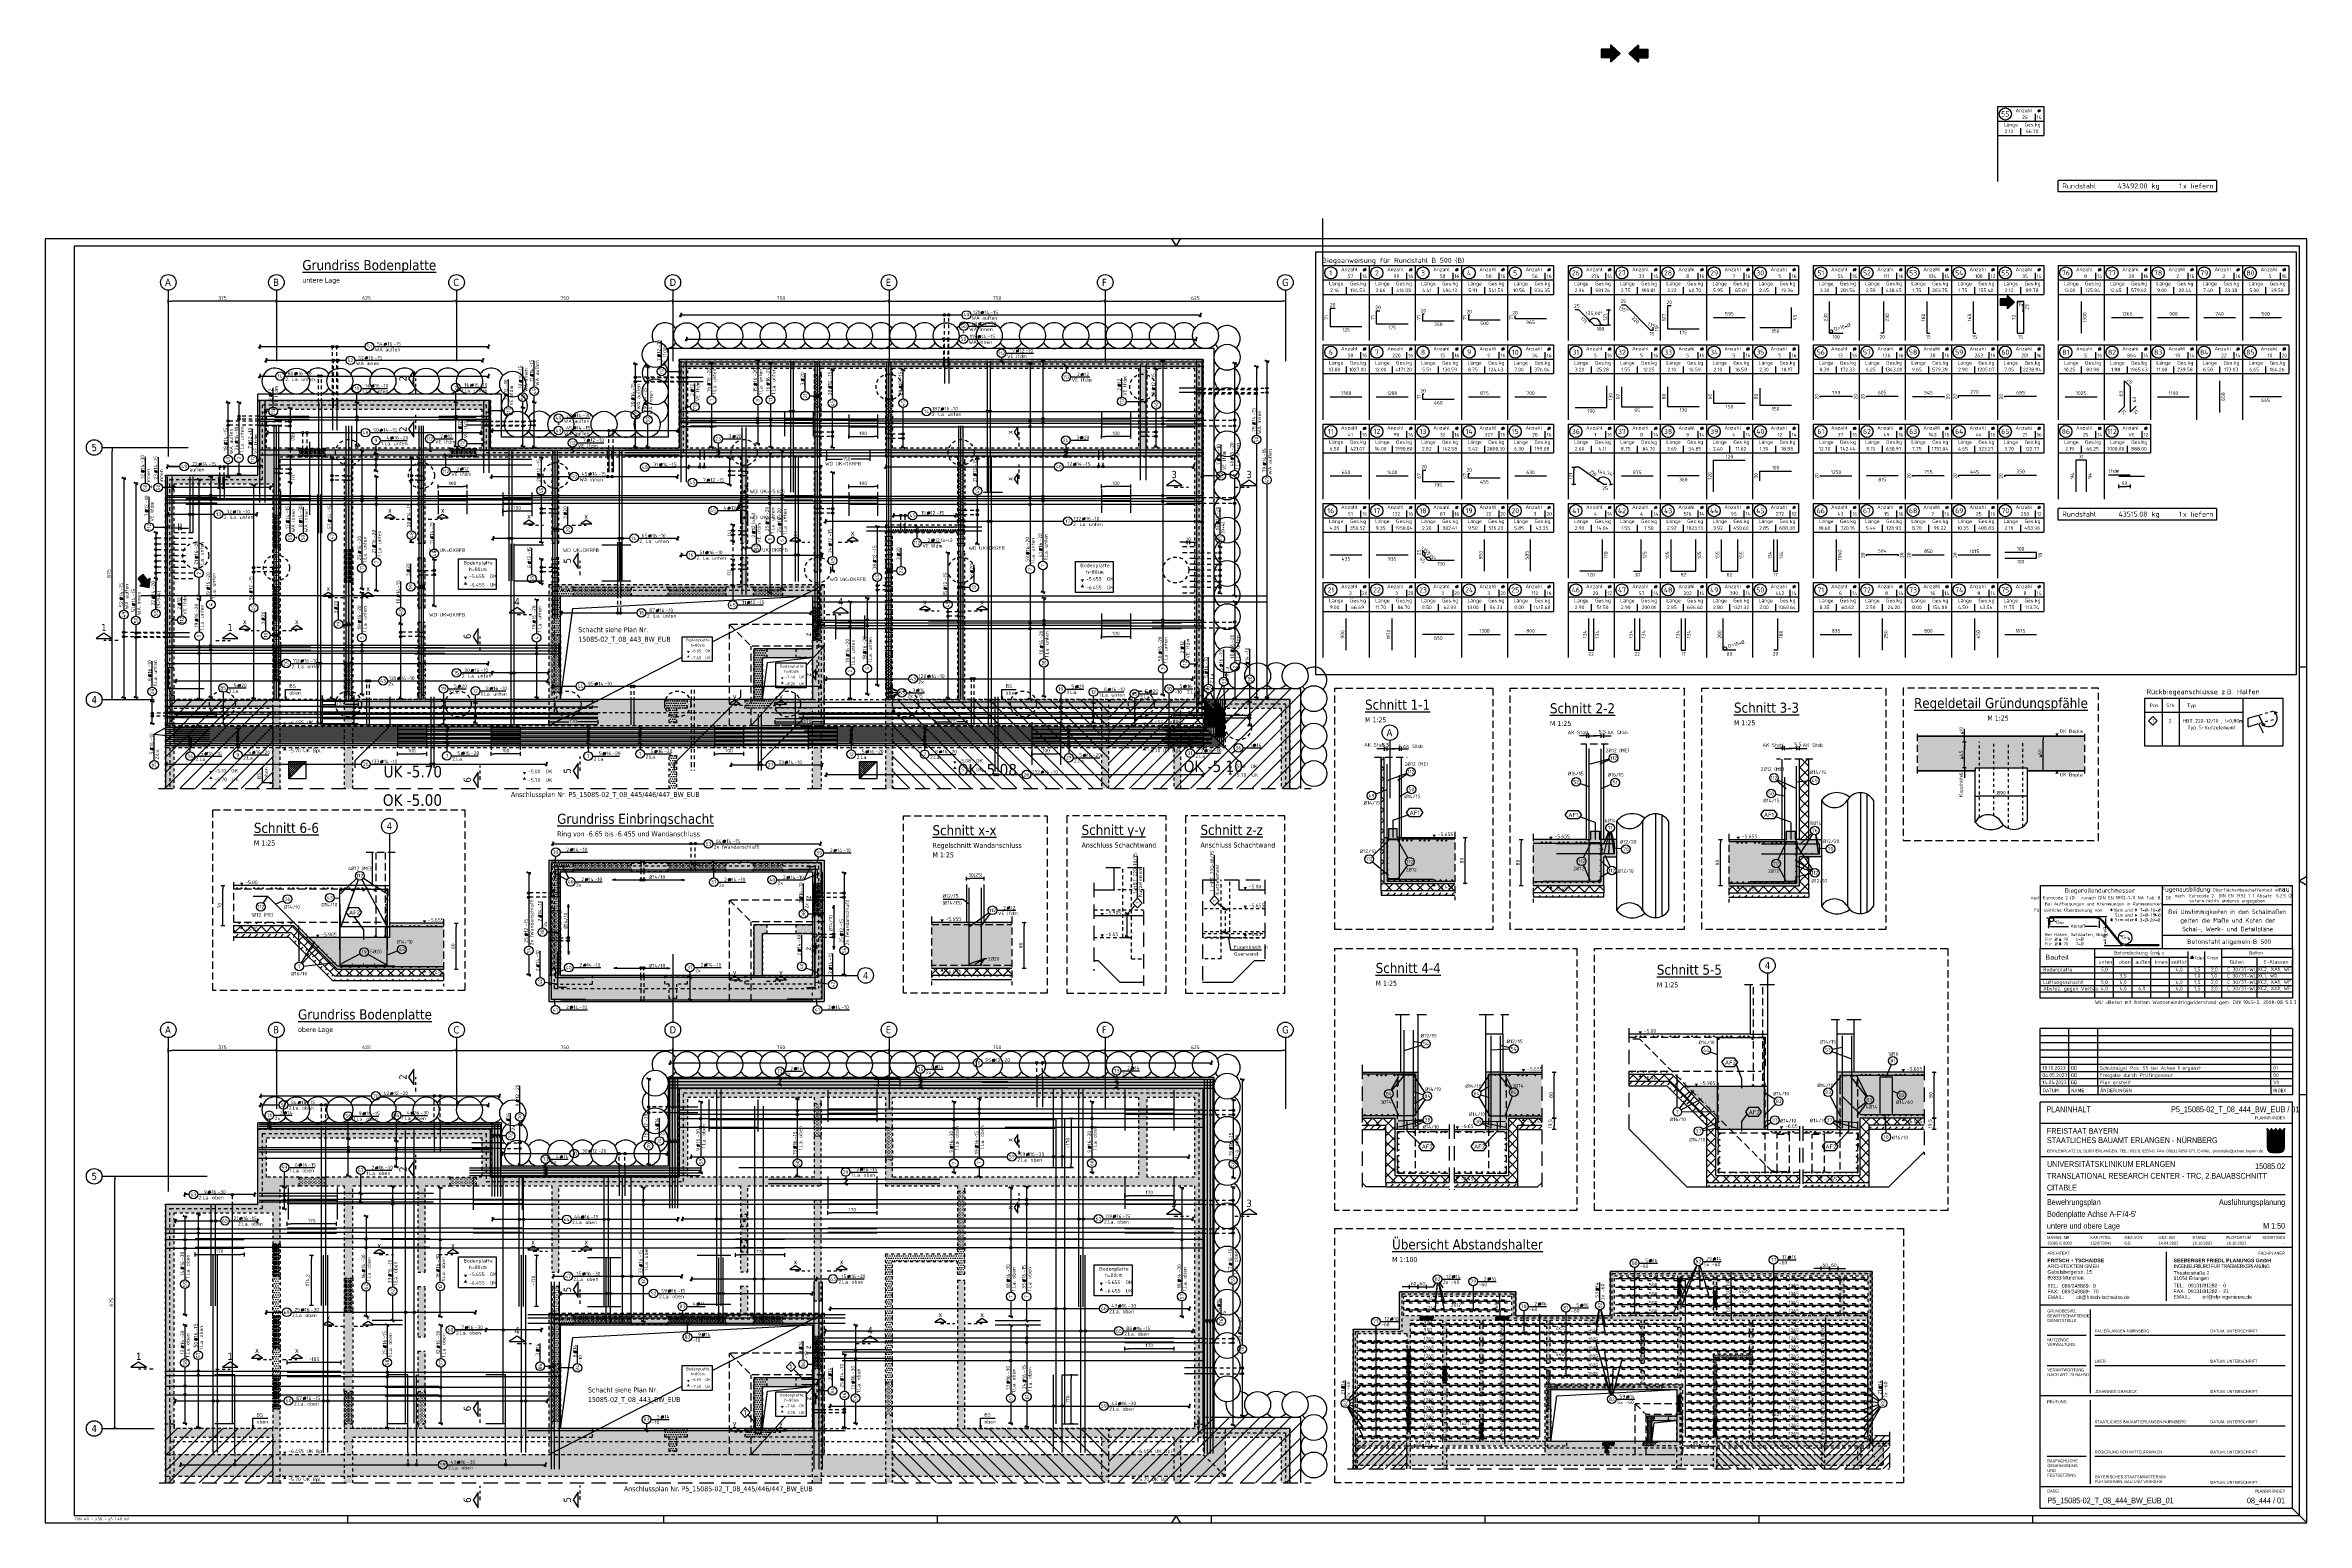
# Model space of a CAD drawing. Extents: x -45 to 98, y -32 to 51.
# Drawn here: x 0 to 78.5, y 0 to 51.3 of the extents above; entities that cross this region are included whole.
import ezdxf
from ezdxf.enums import TextEntityAlignment as Align

# ---------------------------------------------------------------- set-up
doc = ezdxf.new("R2010")
doc.units = 0
doc.header["$LTSCALE"] = 0.5
for name, pattern in [('AUSGEZOGEN', [1000.01, 1000, 0.01]), ('DASHDOTSMALL', [1.05, 0.5, -0.25, 0.05, -0.25]), ('DASHED', [0.75, 0.5, -0.25]), ('DIVIDE2', [0.625, 0.25, -0.125, 0, -0.125, 0, -0.125]), ('DOT', [0.175, 0.05, -0.125]), ('GESTRICHELT', [0.75, 0.5, -0.25]), ('GESTRICHELTX2', [1.5, 1, -0.5]), ('HIDDEN', [0.375, 0.25, -0.125]), ('HIDDEN2', [0.187, 0.125, -0.062]), ('HIDDEN4', [0.12, 0.02, -0.1]), ('PUNKT', [0.175, 0.05, -0.125]), ('STRICHLINIE', [0.75, 0.5, -0.25]), ('STRICHPUNKT2', [0.55, 0.25, -0.125, 0.05, -0.125]), ('VERDECKT', [0.375, 0.25, -0.125]), ('VERDECKTX2', [0.75, 0.5, -0.25])]:
    doc.linetypes.add(name, pattern=pattern)
for name, color, linetype in [('2.UG', 7, 'Continuous'), ('40 A Plankopf Text F+T', 7, 'Continuous'), ('ACHSEN', 7, 'Continuous'), ('AFB', 7, 'Continuous'), ('AFU', 7, 'Continuous'), ('BET-ANS', 7, 'Continuous'), ('BETON', 7, 'Continuous'), ('Brüstung 2.UG', 7, 'Continuous'), ('DETAIL', 7, 'Continuous'), ('DRUEBER', 7, 'Continuous'), ('grau_dunkel', 7, 'Continuous'), ('grau_hell', 7, 'Continuous'), ('grau_mittel', 7, 'Continuous'), ('Gründungspfähle', 7, 'Continuous'), ('HBT', 7, 'Continuous'), ('HILFE', 7, 'Continuous'), ('INDEX', 7, 'Continuous'), ('koten', 7, 'Continuous'), ('MASSE', 7, 'Continuous'), ('OBJEKT', 7, 'Continuous'), ('RAHMEN', 7, 'Continuous'), ('RND', 7, 'Continuous'), ('RND-1', 7, 'Continuous'), ('RND_BILD', 7, 'Continuous'), ('SCHNITTE', 7, 'Continuous'), ('SCHRAFF', 7, 'Continuous'), ('SFP_Achsen', 7, 'Continuous'), ('SFP_Dämmung', 7, 'Continuous'), ('SFP_Hilfe', 7, 'Continuous'), ('STAHL', 7, 'Continuous'), ('STEMPEL', 7, 'Continuous'), ('TEXT', 7, 'Continuous'), ('VERDECKT', 7, 'Continuous'), ('Versprung oberseitig', 7, 'Continuous'), ('WD', 7, 'Continuous')]:
    doc.layers.add(name, color=color, linetype=linetype)
doc.layers.add('NOPLOT', color=7, linetype='Continuous', plot=False)
doc.layers.add('Verbau', color=7, linetype='Continuous', plot=False)
doc.styles.add('ERSTELLTER_STIL_3', font='arial.ttf')
doc.styles.add('ERSTELLTER_STIL_4', font='arialbd.ttf')
doc.styles.add('helv', font='tahoma.ttf')
doc.styles.add('liste', font='isocp-e.shx')
doc.styles.add('plankopf_ArialN', font='ARIALN.TTF')
doc.styles.add('txt', font='isocp.shx')
doc.linetypes.add('AFU_50K', pattern='A,0.15,["/",Standard,S=0.2,R=0,X=-0.01,Y=-0.1],0.07,["/",Standard,S=0.2,R=0,X=-0.01,Y=-0.1],0.15', length=0.37)
doc.linetypes.add('AFU_50L', pattern='A,0.75,["/",Standard,S=0.2,R=0,X=-0.01,Y=-0.1],0.07,["/",Standard,S=0.2,R=0,X=-0.01,Y=-0.1],0.75', length=1.57)
doc.linetypes.add('AFU_50M', pattern='A,0.45,["/",Standard,S=0.2,R=0,X=-0.01,Y=-0.1],0.07,["/",Standard,S=0.2,R=0,X=-0.01,Y=-0.1],0.45', length=0.97)
doc.linetypes.add('ZICKZACK', pattern='A,0.0001,-0.2,[131,ltypeshp.shx,S=0.2,R=0,X=-0.2,Y=0],-0.4,[131,ltypeshp.shx,S=0.2,R=180,X=0.2,Y=0],-0.2', length=0.8001)
doc.dimstyles.new('DOT_I', dxfattribs={"dimscale": 0.5, "dimtxt": 0.25, "dimasz": 0.25, "dimexe": 0.1, "dimexo": 0.3, "dimgap": 0.1, "dimtad": 1, "dimdec": 3, "dimzin": 3, "dimtxsty": 'txt', "dimblk": 'DOT', "dimblk1": 'DOT', "dimblk2": 'DOT', "dimsah": 1, "dimcen": 0.1, "dimse1": 1, "dimse2": 1, "dimazin": 0, "dimtfac": 1, "dimtdec": 4, "dimtix": 1, "dimtmove": 2, "dimatfit": 3, "dimfxl": 0, "dimtvp": 1, "dimtolj": 1, "dimtzin": 0, "dimarcsym": 0})
pattern_1 = [(0, (-322.07857, -163.97815), (8e-17, 0.254), [])]
pattern_2 = [(0, (-77.654074, 499.4113), (0.025, 0.05), [0, -0.05])]
pattern_3 = [(0, (-1.49329, 1.68888), (0.0396875, 0.079375), [0, -0.079375])]
pattern_4 = [(0, (-77.654074, 489.84251), (0.025, 0.05), [0, -0.05])]
pattern_5 = [(0, (-77.654074, 474.12091), (0.025, 0.05), [0, -0.05])]
pattern_6 = [(0, (-1.49329, -23.60151), (0.0396875, 0.079375), [0, -0.079375])]
pattern_7 = [(0, (42.543227, -10.614945), (0.01984375, 0.0396875), [0, -0.0396875])]
pattern_8 = [(0, (4.462836, 238.246266), (0.0125, 0.025), [0, -0.025])]
pattern_9 = [(225, (-93.8113, -32.0643), (-2e-16, -0.2245064), [0.15875, -0.15875])]
pattern_10 = [(225, (-76.2659, -70.1896), (0.17960512, -0.17960512), []), (315, (-76.2659, -70.1896), (0.17960512, 0.17960512), [])]
pattern_11 = [(225, (-48.51788, 40.39665), (0.1796051, -0.1796051), []), (315, (-48.51788, 40.39665), (0.1796051, 0.1796051), [])]

# ---------------------------------------------------------------- blocks, each defined once
blk = doc.blocks.new('Bundeslandwappen')
at = {"lineweight": 9, "true_color": 0xffffff}
for points in [[(-5.8, 16.5), (-6, 16.5), (-6, 16.3), (-5.8, 16.3)], [(-2.8, 16.5), (-3, 16.5), (-3, 16.3), (-2.8, 16.3)], [(0.1, 16.5), (-0.1, 16.5), (-0.1, 16.3), (0.1, 16.3)], [(3, 16.5), (2.8, 16.5), (2.8, 16.3), (3, 16.3)], [(6, 16.5), (5.8, 16.5), (5.8, 16.3), (6, 16.3)], [(-5.1, 15.7), (-5.3, 15.7), (-5.3, 15.5), (-5.1, 15.5)], [(-3.5, 15.7), (-3.7, 15.7), (-3.7, 15.5), (-3.5, 15.5)], [(-2.2, 15.7), (-2.4, 15.7), (-2.4, 15.5), (-2.2, 15.5)], [(-0.6, 15.7), (-0.8, 15.7), (-0.8, 15.5), (-0.6, 15.5)], [(0.8, 15.7), (0.6, 15.7), (0.6, 15.5), (0.8, 15.5)], [(2.4, 15.7), (2.2, 15.7), (2.2, 15.5), (2.4, 15.5)], [(3.7, 15.7), (3.5, 15.7), (3.5, 15.5), (3.7, 15.5)], [(5.3, 15.7), (5.1, 15.7), (5.1, 15.5), (5.3, 15.5)]]:
    blk.add_hatch(color=7, dxfattribs=at).paths.add_polyline_path(points)
at = {"true_color": 0xffffff}
for points in [[(-5.3, 12.6), (-5.7, 12.6), (-5.7, 12.2), (-5.1, 12)], [(-3.6, 8.4), (-5.7, 9.2), (-5.7, 6.2), (-2.1, 4.9)], [(-5.7, 6.1), (-5.7, 3.7, 0.041392), (-5.7, 3.1), (-4.2, 2.6)], [(-1.4, 10.7), (-5.1, 12), (-3.6, 8.4), (0.1, 7.1)], [(-0.6, 1.3), (-4.2, 2.6), (-3.3, 0.4, 0.073774), (-2.3, 0.3), (-0.1, 0.3)], [(0.9, 12.6), (-2.2, 12.6), (-1.4, 10.7), (2.2, 9.4)], [(1.6, 3.6), (-2.1, 4.9), (-0.6, 1.3), (2.4, 0.3, 0.043654), (2.9, 0.4)], [(3.7, 5.8), (0.1, 7.1), (1.6, 3.6), (5.2, 2.3)], [(4, 12.6), (1.7, 12.6), (4.4, 11.6)], [(5.7, 8.1), (2.2, 9.4), (3.7, 5.8), (5.7, 5.1)], [(5.7, 11.2), (4.4, 11.6), (5.7, 8.5)]]:
    blk.add_hatch(color=7, dxfattribs=at).paths.add_polyline_path(points)
at = {"lineweight": 9}
h = blk.add_hatch(dxfattribs=at)
h.set_pattern_fill('ANSI31', color=256, scale=0.08, angle=315, style=0)
h.set_pattern_definition(pattern_1)
h.paths.add_polyline_path([(-5.1, 12), (-5.7, 12.2), (-5.7, 9.2), (-3.6, 8.4)])
h = blk.add_hatch(dxfattribs=at)
h.set_pattern_fill('ANSI31', color=256, scale=0.08, angle=315, style=0)
h.set_pattern_definition(pattern_1)
h.paths.add_polyline_path([(-2.1, 4.9), (-5.7, 6.2), (-5.7, 6.1), (-4.2, 2.6), (-0.6, 1.3)])
h = blk.add_hatch(dxfattribs=at)
h.set_pattern_fill('ANSI31', color=256, scale=0.08, angle=315, style=0)
h.set_pattern_definition(pattern_1)
h.paths.add_polyline_path([(-4.2, 2.6), (-5.7, 3.1, 0.285055), (-3.3, 0.4)])
h = blk.add_hatch(dxfattribs=at)
h.set_pattern_fill('ANSI31', color=256, scale=0.08, angle=315, style=0)
h.set_pattern_definition(pattern_1)
h.paths.add_polyline_path([(-2.2, 12.6), (-5.3, 12.6), (-5.1, 12), (-1.4, 10.7)])
h = blk.add_hatch(dxfattribs=at)
h.set_pattern_fill('ANSI31', color=256, scale=0.08, angle=315, style=0)
h.set_pattern_definition(pattern_1)
h.paths.add_polyline_path([(0.1, 7.1), (-3.6, 8.4), (-2.1, 4.9), (1.6, 3.6)])
h = blk.add_hatch(dxfattribs=at)
h.set_pattern_fill('ANSI31', color=256, scale=0.08, angle=315, style=0)
h.set_pattern_definition(pattern_1)
h.paths.add_polyline_path([(2.2, 9.4), (-1.4, 10.7), (0.1, 7.1), (3.7, 5.8)])
h = blk.add_hatch(dxfattribs=at)
h.set_pattern_fill('ANSI31', color=256, scale=0.08, angle=315, style=0)
h.set_pattern_definition(pattern_1)
h.paths.add_polyline_path([(-0.6, 1.3), (-0.1, 0.3), (2.3, 0.3, 0.004354), (2.4, 0.3)])
h = blk.add_hatch(dxfattribs=at)
h.set_pattern_fill('ANSI31', color=256, scale=0.08, angle=315, style=0)
h.set_pattern_definition(pattern_1)
h.paths.add_polyline_path([(4.4, 11.6), (1.7, 12.6), (0.9, 12.6), (2.2, 9.4), (5.7, 8.1), (5.7, 8.5)])
h = blk.add_hatch(dxfattribs=at)
h.set_pattern_fill('ANSI31', color=256, scale=0.08, angle=315, style=0)
h.set_pattern_definition(pattern_1)
h.paths.add_polyline_path([(5.3, 2.1), (5.2, 2.3), (1.6, 3.6), (2.9, 0.4, 0.22704)])
h = blk.add_hatch(dxfattribs=at)
h.set_pattern_fill('ANSI31', color=256, scale=0.08, angle=315, style=0)
h.set_pattern_definition(pattern_1)
h.paths.add_polyline_path([(5.7, 5.1), (3.7, 5.8), (5.2, 2.3), (5.4, 2.2, 0.111178), (5.7, 3.7)])
h = blk.add_hatch(dxfattribs=at)
h.set_pattern_fill('ANSI31', color=256, scale=0.08, angle=315, style=0)
h.set_pattern_definition(pattern_1)
h.paths.add_polyline_path([(5.7, 12.6), (4, 12.6), (4.4, 11.6), (5.7, 11.2)])
for p, q in [((-6, 16.1), (-6, 3.7)), ((-5.6, 16.6), (-5.6, 16.7)), ((-3.2, 16.6), (-3.2, 16.7)), ((-2.7, 16.6), (-2.7, 16.7)), ((-0.3, 16.6), (-0.2, 16.7)), ((0.3, 16.6), (0.2, 16.7)), ((2.7, 16.6), (2.7, 16.7)), ((3.2, 16.6), (3.2, 16.7)), ((5.6, 16.6), (5.6, 16.7)), ((6, 3.7), (6, 16.1)), ((-6, 13.3), (6, 13.3)), ((-6, 12.9), (6, 12.9)), ((-5.7, 12.6), (-5.7, 3.7)), ((-5.7, 12.6), (5.7, 12.6)), ((-5.7, 12.2), (5.7, 8.1)), ((-5.7, 9.2), (5.7, 5.1)), ((-5.7, 6.2), (5.4, 2.2)), ((-5.7, 6.1), (-3.3, 0.4)), ((-5.7, 3.1), (2.4, 0.3)), ((-5.6, 15), (-5.6, 15.2)), ((-5.3, 15.2), (-5.3, 15)), ((-4.7, 14.5), (-5.3, 14.5)), ((-5.3, 12.6), (-0.1, 0.3)), ((-4.1, 14.5), (-3.5, 14.5)), ((-3.5, 15.2), (-3.5, 15)), ((-3.4, 13.9), (-2.9, 14.2)), ((-2.9, 13.6), (-3.4, 13.9)), ((-3.2, 15), (-3.2, 15.2)), ((-2.9, 15.6), (-2.9, 14.5)), ((-2.9, 14.2), (-2.5, 13.9)), ((-2.5, 13.9), (-2.9, 13.6)), ((-2.7, 15), (-2.7, 15.2)), ((-2.4, 15.2), (-2.4, 15)), ((-1.7, 14.5), (-2.3, 14.5)), ((-2.3, 0.3), (2.3, 0.3)), ((-2.3, 0), (2.3, 0)), ((-2.2, 12.6), (2.9, 0.4)), ((-1.2, 14.5), (-0.6, 14.5)), ((-0.5, 15.2), (-0.5, 15)), ((0, 14.2), (-0.4, 13.9)), ((-0.4, 13.9), (0, 13.6)), ((-0.2, 15), (-0.2, 15.2)), ((0, 15.6), (0, 14.5)), ((0.4, 13.9), (0, 14.2)), ((0, 13.6), (0.4, 13.9)), ((0.2, 15), (0.2, 15.2)), ((0.5, 15.2), (0.5, 15)), ((1.2, 14.5), (0.6, 14.5)), ((0.9, 12.6), (5.3, 2.1)), ((1.7, 14.5), (2.3, 14.5)), ((1.7, 12.6), (5.7, 11.2)), ((2.4, 15.2), (2.4, 15)), ((2.9, 14.2), (2.5, 13.9)), ((2.5, 13.9), (2.9, 13.6)), ((2.7, 15), (2.7, 15.2)), ((2.9, 15.6), (2.9, 14.5)), ((3.4, 13.9), (2.9, 14.2)), ((2.9, 13.6), (3.4, 13.9)), ((3.2, 15), (3.2, 15.2)), ((3.5, 15.2), (3.5, 15)), ((4.1, 14.5), (3.5, 14.5)), ((4, 12.6), (5.7, 8.5)), ((4.7, 14.5), (5.3, 14.5)), ((5.3, 15.2), (5.3, 15)), ((5.6, 15), (5.6, 15.2)), ((5.7, 3.7), (5.7, 12.6))]:
    blk.add_line(p, q, dxfattribs=at)
for points in [[(-5.8, 16.3), (-6, 16.3), (-6, 16.5), (-5.8, 16.5)], [(-2.8, 16.3), (-3, 16.3), (-3, 16.5), (-2.8, 16.5)], [(0.1, 16.3), (-0.1, 16.3), (-0.1, 16.5), (0.1, 16.5)], [(3, 16.3), (2.8, 16.3), (2.8, 16.5), (3, 16.5)], [(5.8, 16.3), (6, 16.3), (6, 16.5), (5.8, 16.5)], [(-5.1, 15.5), (-5.3, 15.5), (-5.3, 15.7), (-5.1, 15.7)], [(-4.1, 13.7), (-4.8, 13.7), (-4.8, 14.1), (-4.1, 14.1)], [(-3.7, 15.5), (-3.5, 15.5), (-3.5, 15.7), (-3.7, 15.7)], [(-2.2, 15.5), (-2.4, 15.5), (-2.4, 15.7), (-2.2, 15.7)], [(-1.8, 13.7), (-1, 13.7), (-1, 14.1), (-1.8, 14.1)], [(-0.8, 15.5), (-0.6, 15.5), (-0.6, 15.7), (-0.8, 15.7)], [(0.8, 15.5), (0.6, 15.5), (0.6, 15.7), (0.8, 15.7)], [(1.8, 13.7), (1, 13.7), (1, 14.1), (1.8, 14.1)], [(2.2, 15.5), (2.4, 15.5), (2.4, 15.7), (2.2, 15.7)], [(3.7, 15.5), (3.5, 15.5), (3.5, 15.7), (3.7, 15.7)], [(4.1, 13.7), (4.8, 13.7), (4.8, 14.1), (4.1, 14.1)], [(5.1, 15.5), (5.3, 15.5), (5.3, 15.7), (5.1, 15.7)]]:
    blk.add_lwpolyline(points, close=True, dxfattribs=at)
for centre in [(-5.3, 13.9), (-3.7, 13.9), (-2.2, 13.9), (-0.7, 13.9), (0.7, 13.9), (2.2, 13.9), (3.7, 13.9), (5.3, 13.9)]:
    blk.add_circle(centre, 0.123, dxfattribs=at)
for centre, radius, start, end in [((-5.9, 16.5), 0.362, 44.6681, 253.1183), ((-5.7, 16.7), 0.05, 6.6615, 44.6681), ((-5.6, 16.6), 0.05, 186.6615, 265.6209), ((-5.6, 16.3), 0.281, 346.0232, 85.6209), ((-5.4, 16), 0.179, 74.7883, 15.1356), ((-5.4, 16.2), 0.05, 254.7883, 346.0232), ((-5.2, 16), 0.05, 93.0633, 195.1356), ((-5.2, 15.9), 0.224, 350.9542, 93.0633), ((-5, 15.5), 0.249, 262.9467, 77.8855), ((-4.9, 15.8), 0.05, 170.9542, 257.8855), ((-3.8, 15.5), 0.249, 102.1145, 277.0533), ((-3.9, 15.8), 0.05, 282.1145, 9.0458), ((-3.6, 15.9), 0.224, 86.9367, 189.0458), ((-3.4, 16), 0.179, 164.8644, 105.2117), ((-3.6, 16), 0.05, 344.8644, 86.9367), ((-3.2, 16.3), 0.281, 94.3791, 193.9768), ((-3.4, 16.2), 0.05, 193.9768, 285.2117), ((-2.9, 16.6), 0.264, 24.0166, 155.3409), ((-3.1, 16.7), 0.05, 155.2288, 173.3385), ((-3.2, 16.6), 0.05, 274.3791, 353.3385), ((-2.7, 16.7), 0.05, 6.6615, 24.0166), ((-2.6, 16.6), 0.05, 186.6615, 265.6209), ((-2.5, 16), 0.179, 74.7883, 15.1356), ((-2.7, 16.3), 0.281, 346.0232, 85.6209), ((-2.4, 16.2), 0.05, 254.7883, 346.0232), ((-2.3, 15.9), 0.224, 350.9542, 93.0633), ((-2.3, 16), 0.05, 93.0633, 195.1356), ((-2.1, 15.5), 0.249, 262.9467, 77.8855), ((-2, 15.8), 0.05, 170.9542, 257.8855), ((-0.9, 15.5), 0.249, 102.1145, 277.0533), ((-0.7, 15.9), 0.224, 86.9367, 189.0458), ((-0.9, 15.8), 0.05, 282.1145, 9.0458), ((-0.7, 16), 0.05, 344.8644, 86.9367), ((-0.3, 16.3), 0.281, 94.3791, 193.9768), ((-0.4, 16), 0.179, 164.8644, 105.2117), ((-0.5, 16.2), 0.05, 193.9768, 285.2117), ((-0.3, 16.6), 0.05, 274.3791, 353.3385), ((0, 16.6), 0.264, 24.0166, 155.3409), ((-0.2, 16.7), 0.05, 155.2288, 173.3385), ((0.2, 16.7), 0.05, 6.6615, 24.0166), ((0.3, 16.6), 0.05, 186.6615, 265.6209), ((0.3, 16.3), 0.281, 346.0232, 85.6209), ((0.4, 16), 0.179, 74.7883, 15.1356), ((0.5, 16.2), 0.05, 254.7883, 346.0232), ((0.7, 16), 0.05, 93.0633, 195.1356), ((0.7, 15.9), 0.224, 350.9542, 93.0633), ((0.9, 15.5), 0.249, 262.9467, 77.8855), ((0.9, 15.8), 0.05, 170.9542, 257.8855), ((2.1, 15.5), 0.249, 102.1145, 277.0533), ((2.3, 15.9), 0.224, 86.9367, 189.0458), ((2, 15.8), 0.05, 282.1145, 9.0458), ((2.5, 16), 0.179, 164.8644, 105.2117), ((2.3, 16), 0.05, 344.8644, 86.9367), ((2.7, 16.3), 0.281, 94.3791, 193.9768), ((2.4, 16.2), 0.05, 193.9768, 285.2117), ((2.6, 16.6), 0.05, 274.3791, 353.3385), ((2.9, 16.6), 0.264, 24.0166, 155.3409), ((2.7, 16.7), 0.05, 155.2288, 173.3385), ((3.1, 16.7), 0.05, 6.6615, 24.0166), ((3.2, 16.6), 0.05, 186.6615, 265.6209), ((3.2, 16.3), 0.281, 346.0232, 85.6209), ((3.4, 16), 0.179, 74.7883, 15.1356), ((3.4, 16.2), 0.05, 254.7883, 346.0232), ((3.6, 16), 0.05, 93.0633, 195.1356), ((3.6, 15.9), 0.224, 350.9542, 93.0633), ((3.8, 15.5), 0.249, 262.9467, 77.8855), ((3.9, 15.8), 0.05, 170.9542, 257.8855), ((5, 15.5), 0.249, 102.1145, 277.0533), ((4.9, 15.8), 0.05, 282.1145, 9.0458), ((5.2, 15.9), 0.224, 86.9367, 189.0458), ((5.4, 16), 0.179, 164.8644, 105.2117), ((5.2, 16), 0.05, 344.8644, 86.9367), ((5.6, 16.3), 0.281, 94.3791, 193.9768), ((5.4, 16.2), 0.05, 193.9768, 285.2117), ((5.9, 16.5), 0.362, 286.8817, 135.3319), ((5.7, 16.7), 0.05, 135.3319, 173.3385), ((5.6, 16.6), 0.05, 274.3791, 353.3385), ((-2.3, 3.7), 3.7, 180, 270), ((-2.3, 3.7), 3.4, 180, 270), ((-5.5, 15.2), 0.157, 3.2756, 179.5521), ((-5.2, 15), 0.453, 182.8328, 261.3043), ((-5.3, 15.2), 0.191, 249.6358, 3.0857), ((-5, 15.2), 0.05, 82.9467, 183.0857), ((-4.6, 14.9), 0.224, 71.4, 0), ((-4.7, 14.9), 0.312, 275.9649, 353.9773), ((-4.4, 15.2), 0.208, 317.0775, 222.9225), ((-4.2, 14.9), 0.224, 180, 108.6), ((-4.1, 14.9), 0.312, 186.0227, 264.0351), ((-3.8, 15.2), 0.05, 356.9143, 97.0533), ((-3.5, 15.2), 0.191, 176.9143, 290.3642), ((-3.3, 15.2), 0.157, 0.4479, 176.7244), ((-3.6, 15), 0.453, 278.6957, 357.1672), ((-2.6, 15.2), 0.157, 3.2756, 179.5521), ((-2.3, 15), 0.453, 182.8328, 261.3043), ((-2.3, 15.2), 0.191, 249.6358, 3.0857), ((-2.1, 15.2), 0.05, 82.9467, 183.0857), ((-1.7, 14.9), 0.224, 71.4, 0), ((-1.5, 15.2), 0.208, 317.0775, 222.9225), ((-1.8, 14.9), 0.312, 275.9649, 353.9773), ((-1.2, 14.9), 0.224, 180, 108.6), ((-1.2, 14.9), 0.312, 186.0227, 264.0351), ((-0.8, 15.2), 0.05, 356.9143, 97.0533), ((-0.6, 15.2), 0.191, 176.9143, 290.3642), ((-0.7, 15), 0.453, 278.6957, 357.1672), ((-0.4, 15.2), 0.157, 0.4479, 176.7244), ((0.4, 15.2), 0.157, 3.2756, 179.5521), ((0.7, 15), 0.453, 182.8328, 261.3043), ((0.6, 15.2), 0.191, 249.6358, 3.0857), ((0.8, 15.2), 0.05, 82.9467, 183.0857), ((1.2, 14.9), 0.224, 71.4, 0), ((1.2, 14.9), 0.312, 275.9649, 353.9773), ((1.5, 15.2), 0.208, 317.0775, 222.9225), ((1.7, 14.9), 0.224, 180, 108.6), ((1.8, 14.9), 0.312, 186.0227, 264.0351), ((2.1, 15.2), 0.05, 356.9143, 97.0533), ((2.3, 15.2), 0.191, 176.9143, 290.3642), ((2.3, 15), 0.453, 278.6957, 357.1672), ((2.3, 3.7), 3.7, 270, 0), ((2.3, 3.7), 3.4, 270, 0), ((2.6, 15.2), 0.157, 0.4479, 176.7244), ((3.3, 15.2), 0.157, 3.2756, 179.5521), ((3.6, 15), 0.453, 182.8328, 261.3043), ((3.5, 15.2), 0.191, 249.6358, 3.0857), ((3.8, 15.2), 0.05, 82.9467, 183.0857), ((4.2, 14.9), 0.224, 71.4, 0), ((4.1, 14.9), 0.312, 275.9649, 353.9773), ((4.4, 15.2), 0.208, 317.0775, 222.9225), ((4.6, 14.9), 0.224, 180, 108.6), ((4.7, 14.9), 0.312, 186.0227, 264.0351), ((5, 15.2), 0.05, 356.9143, 97.0533), ((5.3, 15.2), 0.191, 176.9143, 290.3642), ((5.5, 15.2), 0.157, 0.4479, 176.7244), ((5.2, 15), 0.453, 278.6957, 357.1672)]:
    blk.add_arc(centre, radius, start, end, dxfattribs=at)
blk = doc.blocks.new('Plankopf_PU')
for p, q in [((-18.5, 25.4), (-18.5, 27.7)), ((-1, 27.7), (-18.5, 27.7)), ((-1, 27.7), (-18.5, 27.7)), ((-1, 25.4), (-1, 27.7)), ((-1, 25.4), (-18.5, 25.4)), ((-1, 25.4), (-18.5, 25.4)), ((-18.5, 19.1), (-18.5, 25.4)), ((-1, 19.1), (-1, 25.4)), ((-1.5, 22.75), (-18, 22.75)), ((-18.5, 15.1), (-18.5, 19.1)), ((-1, 19.1), (-18.5, 19.1)), ((-18, 20.1), (-1.5, 20.1)), ((-1, 15.1), (-1, 19.1)), ((-9.75, 18.8), (-9.75, 15.4)), ((-1, 15.1), (-18.5, 15.1)), ((-1, 15.1), (-18.5, 15.1)), ((-18.5, 8.8), (-18.5, 15.1)), ((-15, 9), (-15, 14.8)), ((-1, 8.8), (-1, 15.1)), ((-15.3, 13), (-18, 13)), ((-1.5, 13), (-14.7, 13)), ((-15.3, 10.9), (-18, 10.9)), ((-1.5, 10.9), (-14.7, 10.9)), ((-18.5, 2.5), (-18.5, 8.8)), ((-1, 8.8), (-18.5, 8.8)), ((-15, 2.7), (-15, 8.5)), ((-1, 2.5), (-1, 8.8)), ((-1.5, 6.7), (-14.7, 6.7)), ((-15.3, 4.6), (-18, 4.6)), ((-1.5, 4.6), (-14.7, 4.6)), ((-1, 2.5), (-18.5, 2.5)), ((-18.5, 1), (-18.5, 2.5)), ((-1, 2.5), (-18.5, 2.5)), ((-1, 1), (-1, 2.5)), ((-1, 1), (-18.5, 1))]:
    blk.add_line(p, q)
at = {"xscale": 0.1, "yscale": 0.1, "zscale": 0.1}
blk.add_blockref('Bundeslandwappen', (-2.15, 25.67), dxfattribs=at)
at = {"linetype": 'AUSGEZOGEN', "lineweight": 35, "style": 'plankopf_ArialN'}
blk.add_text('STAATLICHES BAUAMT ERLANGEN - NÜRNBERG', height=0.4, dxfattribs=at).set_placement((-18.03, 26.55), align=Align.MIDDLE_LEFT)
for s, height, p in [('FREISTAAT BAYERN', 0.4, (-18.03, 27.4)), ('PRÜFUNG', 0.2, (-18.01, 8.5))]:
    blk.add_text(s, height=height, dxfattribs=at).set_placement(p, align=Align.TOP_LEFT)
at = {"style": 'plankopf_ArialN'}
for s, p in [('BOHLENPLATZ 18, 91054 ERLANGEN, TEL.: 09131 6259-0, FAX: 09131 6259-377, E-MAIL: poststelle@stbaer.bayern.de', (-18.01, 25.7)), ('MASSN.-NR', (-18.01, 19.7)), ('KAP./TITEL', (-15.01, 19.7)), ('GEZ.VON', (-12.64, 19.7)), ('GEZ. AM', (-10.29, 19.7)), ('STAND', (-7.93, 19.7)), ('PLOTDATUM', (-5.57, 19.7)), ('FAU ERLANGEN-NÜRNBERG', (-14.71, 13.21)), ('DATUM, UNTERSCHRIFT', (-6.69, 13.21)), ('UKER', (-14.71, 11.11)), ('DATUM, UNTERSCHRIFT', (-6.68, 11.11)), ('JOHANNES GRASECK', (-14.7, 9.01)), ('DATUM, UNTERSCHRIFT', (-6.68, 9.01)), ('STAATLICHES BAUAMT ERLANGEN-NÜRNBERG', (-14.71, 6.91)), ('DATUM, UNTERSCHRIFT', (-6.69, 6.91)), ('REGIERUNG VON MITTELFRANKEN', (-14.71, 4.81)), ('DATUM, UNTERSCHRIFT', (-6.68, 4.81)), ('DATEI', (-18, 2.1)), ('DATUM, UNTERSCHRIFT', (-6.68, 2.71))]:
    blk.add_text(s, height=0.2, dxfattribs=at).set_placement(p)
for s, p in [('SONSTIGES', (-1.49, 19.7)), ('PLANNR./INDEX', (-1.5, 2.1))]:
    blk.add_text(s, height=0.2, dxfattribs=at).set_placement(p, align=Align.RIGHT)
at = {"linetype": 'AUSGEZOGEN', "lineweight": 35, "style": 'plankopf_ArialN'}
blk.add_text('ARCHITEKT', height=0.2, dxfattribs=at).set_placement((-17.99, 18.61))
blk.add_text('FACHPLANER', height=0.2, dxfattribs=at).set_placement((-1.52, 18.61), align=Align.RIGHT)
at = {"insert": (-5.57, 19.3), "char_height": 0.2, "attachment_point": 7, "style": 'plankopf_ArialN'}
blk.add_mtext('18.10.2023', dxfattribs=at)
at = {"char_height": 0.2, "attachment_point": 1, "style": 'plankopf_ArialN'}
for s, insert, width in [('GRUNDBESITZ\\PBEWIRTSCHAFTENDE DIENSTSTELLE', (-18, 14.8), 2.5), ('NUTZENDE^JVERWALTUNG', (-18, 12.8), 2.6984), ('VERANTWORTUNG  NACH ART. 73 BAYBO', (-17.99, 10.71), 2.6877), ('BAUFACHLICHE GENEHMIGUNG UND FESTSETZUNG', (-18, 4.4), 2.2311), ('BAYERISCHES STAATSMINISTERIUM ^JFÜR WOHNEN, BAU UND VERKEHR', (-14.69, 3.29), 9.2941)]:
    blk.add_mtext(s, dxfattribs=dict(at, insert=insert, width=width))
at = {"style": 'plankopf_ArialN'}
for tag, p in [('PROJEKTBEZEICHNUNGZ1', (-18.03, 24.58)), ('PROJEKTBEZEICHNUNGZ2', (-18.03, 23.76)), ('PROJEKTBEZEICHNUNGZ3', (-18.03, 22.94))]:
    blk.add_attdef(tag, text='', height=0.4, dxfattribs=at).set_placement(p, align=Align.BOTTOM_LEFT)
for tag, p in [('GEB.-NR', (-1.5, 24.95)), ('0.000X', (-1.51, 1.75))]:
    blk.add_attdef(tag, text='', height=0.4, dxfattribs=at).set_placement(p, align=Align.TOP_RIGHT)
for tag, p, height in [('PLANINHALTZ1', (-18.03, 22.06), 0.4), ('PLANINHALTZ2', (-18.03, 21.23), 0.4), ('PLANINHALTZ3', (-18.03, 20.41), 0.4), ('MASSN.-NR', (-18.01, 19.3), 0.2), ('KAPITEL/TITEL', (-15.01, 19.3), 0.2), ('GEZ_VON', (-12.64, 19.3), 0.2), ('GEZ_AM', (-10.29, 19.3), 0.2), ('STAND', (-7.93, 19.3), 0.2)]:
    blk.add_attdef(tag, p, '', height=height, dxfattribs=at)
for tag, height, p in [('PLANUNGSPHASE', 0.4, (-1.5, 22.06)), ('PROJEKTKATEGORIE', 0.4, (-1.5, 21.23)), ('MAßSTAB', 0.4, (-1.5, 20.41)), ('SONSTIGES', 0.2, (-1.5, 19.3))]:
    blk.add_attdef(tag, text='', height=height, dxfattribs=at).set_placement(p, align=Align.RIGHT)
at = {"layer": '40 A Plankopf Text F+T', "color": 7, "linetype": 'Continuous', "lineweight": 13, "char_height": 0.25, "attachment_point": 7}
for s, insert, style in [('\\A1;ARCHITEKTEN GMBH', (-17.99, 17.68), 'ERSTELLTER_STIL_3'), ('\\A1;Gabelsbergerstr. 15', (-17.99, 17.21), 'ERSTELLTER_STIL_3'), ('\\A1;FRITSCH + TSCHAIDSE ', (-17.99, 18.08), 'ERSTELLTER_STIL_4'), ('\\A1;SEEBERGER FRIEDL PLANUNGS GmbH', (-9.24, 18.08), 'ERSTELLTER_STIL_4'), ('\\A1;Theaterstraße 2', (-9.24, 17.21), 'ERSTELLTER_STIL_3'), ('\\A1;{\\T0.8;INGENIEURBÜRO FÜR TRAGWERKSPLANUNG}', (-9.24, 17.68), 'ERSTELLTER_STIL_3'), ('\\A1;80333 München', (-17.99, 16.88), 'ERSTELLTER_STIL_3'), ('\\A1;91054 Erlangen', (-9.24, 16.77), 'ERSTELLTER_STIL_3')]:
    blk.add_mtext(s, dxfattribs=dict(at, insert=insert, style=style))
at = {"layer": '40 A Plankopf Text F+T', "color": 7, "linetype": 'Continuous', "lineweight": 13, "char_height": 0.25, "attachment_point": 7, "line_spacing_factor": 0.945293, "style": 'ERSTELLTER_STIL_3'}
for s, insert in [('\\A1;TEL: ^I089/248889-  0\\PFAX: ^I089/248889-  70\\PEMAIL: ^Icit@fritsch-tschaidse.de', (-17.99, 15.48)), ('\\A1;TEL: ^I09131/81282 -  0\\PFAX: ^I09131/81282 -  21\\PEMAIL: ^Ierl@sfp-ingenieure.de', (-9.24, 15.48))]:
    blk.add_mtext(s, dxfattribs=dict(at, insert=insert))
blk = doc.blocks.new('Plankopf-ER')
at = {"layer": 'RAHMEN', "color": 7, "linetype": 'Continuous'}
for p, q in [((-0.5, 4.6), (-18, 4.6)), ((-18, 4.1), (-18, 4.6)), ((-0.5, 4.1), (-18, 4.1)), ((-18, 3.6), (-18, 4.1)), ((-0.5, 3.6), (-18, 3.6)), ((-18, 3.1), (-18, 3.6)), ((-16, 4.1), (-16, 4.6)), ((-16, 3.6), (-16, 4.1)), ((-16, 3.1), (-16, 3.6)), ((-14, 4.1), (-14, 4.6)), ((-14, 3.6), (-14, 4.1)), ((-14, 3.1), (-14, 3.6)), ((-2, 4.1), (-2, 4.6)), ((-2, 3.6), (-2, 4.1)), ((-2, 3.1), (-2, 3.6)), ((-0.5, 4.6), (-0.5, 4.1)), ((-0.5, 4.1), (-0.5, 3.6)), ((-0.5, 3.6), (-0.5, 3.1)), ((-0.5, 3.1), (-18, 3.1)), ((-18, 2.6), (-18, 3.1)), ((-0.5, 2.6), (-18, 2.6)), ((-18, 2.1), (-18, 2.6)), ((-0.5, 2.1), (-18, 2.1)), ((-18, 1.6), (-18, 2.1)), ((-0.5, 1.6), (-18, 1.6)), ((-18, 1.1), (-18, 1.6)), ((-16, 2.6), (-16, 3.1)), ((-16, 2.1), (-16, 2.6)), ((-16, 1.6), (-16, 2.1)), ((-16, 1.1), (-16, 1.6)), ((-14, 2.6), (-14, 3.1)), ((-14, 2.1), (-14, 2.6)), ((-14, 1.6), (-14, 2.1)), ((-14, 1.1), (-14, 1.6)), ((-2, 2.6), (-2, 3.1)), ((-2, 2.1), (-2, 2.6)), ((-2, 1.6), (-2, 2.1)), ((-2, 1.1), (-2, 1.6)), ((-0.5, 3.1), (-0.5, 2.6)), ((-0.5, 2.6), (-0.5, 2.1)), ((-0.5, 2.1), (-0.5, 1.6)), ((-0.5, 1.6), (-0.5, 1.1)), ((-0.5, 1.1), (-18, 1.1)), ((-18, 0.6), (-18, 1.1)), ((-0.5, 0.6), (-18, 0.6)), ((-18, 0.6), (-18, 0)), ((-0.5, 0), (-18, 0)), ((-16, 0.6), (-16, 1.1)), ((-16, 0.6), (-16, 0)), ((-14, 0.6), (-14, 1.1)), ((-14, 0.6), (-14, 0)), ((-2, 0.6), (-2, 1.1)), ((-2, 0.6), (-2, 0)), ((-0.5, 1.1), (-0.5, 0.6)), ((-0.5, 0.6), (-0.5, 0))]:
    blk.add_line(p, q, dxfattribs=at)
at = {"layer": 'RAHMEN', "color": 7, "linetype": 'Continuous', "style": 'txt'}
for tag, p in [('INDEX-D8', (-17.84, 4.24)), ('INDEX-D7', (-17.84, 3.74)), ('INDEX-D6', (-17.84, 3.24)), ('INDEX-N8', (-15.88, 4.24)), ('INDEX-N7', (-15.88, 3.74)), ('INDEX-N6', (-15.88, 3.24)), ('INDEX-X8', (-13.86, 4.24)), ('INDEX-X7', (-13.86, 3.74)), ('INDEX-X6', (-13.86, 3.24)), ('INDEX8', (-1.83, 4.24)), ('INDEX7', (-1.83, 3.74)), ('INDEX6', (-1.83, 3.24)), ('INDEX-D5', (-17.84, 2.74)), ('INDEX-D4', (-17.84, 2.24)), ('INDEX-D3', (-17.84, 1.74)), ('INDEX-N5', (-15.88, 2.74)), ('INDEX-N4', (-15.88, 2.24)), ('INDEX-N3', (-15.88, 1.74)), ('INDEX-X5', (-13.86, 2.74)), ('INDEX-X4', (-13.86, 2.24)), ('INDEX-X3', (-13.86, 1.74)), ('INDEX5', (-1.83, 2.74)), ('INDEX4', (-1.83, 2.24)), ('INDEX3', (-1.83, 1.74)), ('INDEX-D2', (-17.84, 1.24)), ('INDEX-D1', (-17.84, 0.74)), ('INDEX-N2', (-15.88, 1.24)), ('INDEX-N1', (-15.88, 0.74)), ('INDEX-X2', (-13.86, 1.24)), ('INDEX-X1', (-13.86, 0.74)), ('INDEX2', (-1.83, 1.24)), ('INDEX1', (-1.83, 0.74))]:
    blk.add_attdef(tag, p, '', height=0.25, dxfattribs=at)
at = {"layer": 'STEMPEL', "color": 7, "linetype": 'Continuous', "style": 'helv'}
for s, p in [('DATUM', (-17.83, 0.18)), ('NAME', (-15.85, 0.18)), ('ÄNDERUNGEN', (-13.83, 0.18))]:
    blk.add_text(s, height=0.25, dxfattribs=at).set_placement(p)
at = {"layer": 'STEMPEL', "color": 7, "linetype": 'Continuous', "style": 'helv', "width": 0.8}
blk.add_text('INDEX', height=0.25, dxfattribs=at).set_placement((-1.83, 0.18))
blk = doc.blocks.new('okrd_o')
at = {"layer": 'koten', "color": 7, "linetype": 'Continuous'}
blk.add_solid([(-0.12, 0.2), (0.12, 0.2), (0, 0)], dxfattribs=at)
at = {"layer": 'koten', "style": 'txt'}
blk.add_attdef('OKRD', (0.25, 0.1), '', height=0.25, dxfattribs=at)
blk = doc.blocks.new('okrd_u')
at = {"layer": 'koten', "color": 7, "linetype": 'Continuous'}
blk.add_solid([(-0.12, -0.2), (0.12, -0.2), (0, 0)], dxfattribs=at)
at = {"layer": 'koten', "style": 'txt'}
blk.add_attdef('OKRD', (0.25, -0.35), '', height=0.25, dxfattribs=at)
blk = doc.blocks.new('Pfeillinie')
at = {"layer": 'TEXT', "linetype": 'Continuous'}
blk.add_hatch(color=7, dxfattribs=at).paths.add_polyline_path([(0, 0), (-0.8, 0.2), (-0.8, 0), (-0.8, -0.2)])
at = {"layer": 'TEXT', "color": 7, "linetype": 'Continuous'}
for p, q in [((-0.8, 0), (-0.8, 0.2)), ((-0.8, 0.2), (0, 0)), ((-0.8, 0), (-0.8, -0.2)), ((-0.8, -0.2), (0, 0))]:
    blk.add_line(p, q, dxfattribs=at)
blk = doc.blocks.new('DOT')
at = {"layer": 'MASSE', "color": 7, "linetype": 'Continuous'}
for p, q in [((0, 0), (-1, 0)), ((0, 0.54), (0, -0.54))]:
    blk.add_line(p, q, dxfattribs=at)
at = {"layer": 'MASSE', "color": 7, "linetype": 'Continuous', "const_width": 0.2}
blk.add_lwpolyline([(-0.1, 0, 1), (0.1, 0, 1)], format="xyb", close=True, dxfattribs=at)
blk = doc.blocks.new('*D15')
at = {"layer": 'Defpoints', "color": 0, "linetype": 'AUSGEZOGEN', "transparency": 16777216}
for p in [(4.27, 42.386), (4.27, 42.386), (8.02, 42.386)]:
    blk.add_point(p, dxfattribs=at)
at = {"layer": 'MASSE', "color": 0, "linetype": 'AUSGEZOGEN', "lineweight": -2, "transparency": 16777216}
blk.add_line((7.895, 42.386), (4.395, 42.386), dxfattribs=at)
at = {"layer": 'MASSE', "color": 0, "linetype": 'AUSGEZOGEN', "lineweight": -2, "transparency": 16777216, "xscale": 0.125, "yscale": 0.125, "zscale": 0.125, "rotation": 180}
blk.add_blockref('DOT', (4.27, 42.386), dxfattribs=at)
at = {"layer": 'MASSE', "color": 0, "linetype": 'AUSGEZOGEN', "lineweight": -2, "transparency": 16777216, "xscale": 0.125, "yscale": 0.125, "zscale": 0.125}
blk.add_blockref('DOT', (8.02, 42.386), dxfattribs=at)
at = {"layer": 'MASSE', "color": 0, "linetype": 'AUSGEZOGEN', "transparency": 16777216, "insert": (6.145, 42.499), "char_height": 0.125, "attachment_point": 5, "style": 'txt'}
blk.add_mtext('\\A1;375', dxfattribs=at)
blk = doc.blocks.new('*D16')
at = {"layer": 'Defpoints', "color": 0, "linetype": 'AUSGEZOGEN', "transparency": 16777216}
for p in [(8.02, 42.386), (14.27, 42.386), (14.27, 42.386)]:
    blk.add_point(p, dxfattribs=at)
at = {"layer": 'MASSE', "color": 0, "linetype": 'AUSGEZOGEN', "lineweight": -2, "transparency": 16777216}
blk.add_line((8.145, 42.386), (14.145, 42.386), dxfattribs=at)
at = {"layer": 'MASSE', "color": 0, "linetype": 'AUSGEZOGEN', "lineweight": -2, "transparency": 16777216, "xscale": 0.125, "yscale": 0.125, "zscale": 0.125, "rotation": 180}
blk.add_blockref('DOT', (8.02, 42.386), dxfattribs=at)
at = {"layer": 'MASSE', "color": 0, "linetype": 'AUSGEZOGEN', "lineweight": -2, "transparency": 16777216, "xscale": 0.125, "yscale": 0.125, "zscale": 0.125}
blk.add_blockref('DOT', (14.27, 42.386), dxfattribs=at)
at = {"layer": 'MASSE', "color": 0, "linetype": 'AUSGEZOGEN', "transparency": 16777216, "insert": (11.145, 42.499), "char_height": 0.125, "attachment_point": 5, "style": 'txt'}
blk.add_mtext('\\A1;625', dxfattribs=at)
blk = doc.blocks.new('*D17')
at = {"layer": 'Defpoints', "color": 0, "linetype": 'AUSGEZOGEN', "transparency": 16777216}
for p in [(14.27, 42.386), (21.77, 42.386), (21.77, 42.386)]:
    blk.add_point(p, dxfattribs=at)
at = {"layer": 'MASSE', "color": 0, "linetype": 'AUSGEZOGEN', "lineweight": -2, "transparency": 16777216}
blk.add_line((14.395, 42.386), (21.645, 42.386), dxfattribs=at)
at = {"layer": 'MASSE', "color": 0, "linetype": 'AUSGEZOGEN', "lineweight": -2, "transparency": 16777216, "xscale": 0.125, "yscale": 0.125, "zscale": 0.125, "rotation": 180}
blk.add_blockref('DOT', (14.27, 42.386), dxfattribs=at)
at = {"layer": 'MASSE', "color": 0, "linetype": 'AUSGEZOGEN', "lineweight": -2, "transparency": 16777216, "xscale": 0.125, "yscale": 0.125, "zscale": 0.125}
blk.add_blockref('DOT', (21.77, 42.386), dxfattribs=at)
at = {"layer": 'MASSE', "color": 0, "linetype": 'AUSGEZOGEN', "transparency": 16777216, "insert": (18.02, 42.499), "char_height": 0.125, "attachment_point": 5, "style": 'txt'}
blk.add_mtext('\\A1;750', dxfattribs=at)
blk = doc.blocks.new('*D18')
at = {"layer": 'Defpoints', "color": 0, "linetype": 'AUSGEZOGEN', "transparency": 16777216}
for p in [(21.77, 42.386), (29.27, 42.386), (29.27, 42.386)]:
    blk.add_point(p, dxfattribs=at)
at = {"layer": 'MASSE', "color": 0, "linetype": 'AUSGEZOGEN', "lineweight": -2, "transparency": 16777216}
blk.add_line((21.895, 42.386), (29.145, 42.386), dxfattribs=at)
at = {"layer": 'MASSE', "color": 0, "linetype": 'AUSGEZOGEN', "lineweight": -2, "transparency": 16777216, "xscale": 0.125, "yscale": 0.125, "zscale": 0.125, "rotation": 180}
blk.add_blockref('DOT', (21.77, 42.386), dxfattribs=at)
at = {"layer": 'MASSE', "color": 0, "linetype": 'AUSGEZOGEN', "lineweight": -2, "transparency": 16777216, "xscale": 0.125, "yscale": 0.125, "zscale": 0.125}
blk.add_blockref('DOT', (29.27, 42.386), dxfattribs=at)
at = {"layer": 'MASSE', "color": 0, "linetype": 'AUSGEZOGEN', "transparency": 16777216, "insert": (25.52, 42.499), "char_height": 0.125, "attachment_point": 5, "style": 'txt'}
blk.add_mtext('\\A1;750', dxfattribs=at)
blk = doc.blocks.new('*D19')
at = {"layer": 'Defpoints', "color": 0, "linetype": 'AUSGEZOGEN', "transparency": 16777216}
for p in [(29.27, 42.386), (36.77, 42.386), (36.77, 42.386)]:
    blk.add_point(p, dxfattribs=at)
at = {"layer": 'MASSE', "color": 0, "linetype": 'AUSGEZOGEN', "lineweight": -2, "transparency": 16777216}
blk.add_line((29.395, 42.386), (36.645, 42.386), dxfattribs=at)
at = {"layer": 'MASSE', "color": 0, "linetype": 'AUSGEZOGEN', "lineweight": -2, "transparency": 16777216, "xscale": 0.125, "yscale": 0.125, "zscale": 0.125, "rotation": 180}
blk.add_blockref('DOT', (29.27, 42.386), dxfattribs=at)
at = {"layer": 'MASSE', "color": 0, "linetype": 'AUSGEZOGEN', "lineweight": -2, "transparency": 16777216, "xscale": 0.125, "yscale": 0.125, "zscale": 0.125}
blk.add_blockref('DOT', (36.77, 42.386), dxfattribs=at)
at = {"layer": 'MASSE', "color": 0, "linetype": 'AUSGEZOGEN', "transparency": 16777216, "insert": (33.02, 42.499), "char_height": 0.125, "attachment_point": 5, "style": 'txt'}
blk.add_mtext('\\A1;750', dxfattribs=at)
blk = doc.blocks.new('*D20')
at = {"layer": 'Defpoints', "color": 0, "linetype": 'AUSGEZOGEN', "transparency": 16777216}
for p in [(36.77, 42.386), (43.02, 42.386), (43.02, 42.386)]:
    blk.add_point(p, dxfattribs=at)
at = {"layer": 'MASSE', "color": 0, "linetype": 'AUSGEZOGEN', "lineweight": -2, "transparency": 16777216}
blk.add_line((36.895, 42.386), (42.895, 42.386), dxfattribs=at)
at = {"layer": 'MASSE', "color": 0, "linetype": 'AUSGEZOGEN', "lineweight": -2, "transparency": 16777216, "xscale": 0.125, "yscale": 0.125, "zscale": 0.125, "rotation": 180}
blk.add_blockref('DOT', (36.77, 42.386), dxfattribs=at)
at = {"layer": 'MASSE', "color": 0, "linetype": 'AUSGEZOGEN', "lineweight": -2, "transparency": 16777216, "xscale": 0.125, "yscale": 0.125, "zscale": 0.125}
blk.add_blockref('DOT', (43.02, 42.386), dxfattribs=at)
at = {"layer": 'MASSE', "color": 0, "linetype": 'AUSGEZOGEN', "transparency": 16777216, "insert": (39.895, 42.499), "char_height": 0.125, "attachment_point": 5, "style": 'txt'}
blk.add_mtext('\\A1;625', dxfattribs=at)
blk = doc.blocks.new('*D21')
at = {"layer": 'Defpoints', "color": 0, "linetype": 'AUSGEZOGEN', "transparency": 16777216}
for p in [(2.323, 37.312), (2.323, 37.312), (2.323, 28.562)]:
    blk.add_point(p, dxfattribs=at)
at = {"layer": 'MASSE', "color": 0, "linetype": 'AUSGEZOGEN', "lineweight": -2, "transparency": 16777216}
blk.add_line((2.323, 28.687), (2.323, 37.187), dxfattribs=at)
at = {"layer": 'MASSE', "color": 0, "linetype": 'AUSGEZOGEN', "lineweight": -2, "transparency": 16777216, "xscale": 0.125, "yscale": 0.125, "zscale": 0.125}
for p, rotation in [((2.323, 37.312), 90), ((2.323, 28.562), 270)]:
    blk.add_blockref('DOT', p, dxfattribs=dict(at, rotation=rotation))
at = {"layer": 'MASSE', "color": 0, "linetype": 'AUSGEZOGEN', "transparency": 16777216, "insert": (2.21, 32.937), "char_height": 0.125, "attachment_point": 5, "rotation": 90, "style": 'txt'}
blk.add_mtext('\\A1;875', dxfattribs=at)
blk = doc.blocks.new('lei_gre')
at = {"layer": 'RND', "color": 7, "linetype": 'Continuous'}
for p, q in [((-0.09, -0.12), (0.09, 0.12)), ((0, 0.15), (0, -0.15))]:
    blk.add_line(p, q, dxfattribs=at)
blk = doc.blocks.new('RND_LEI')
at = {"layer": 'RND', "color": 7, "linetype": 'Continuous'}
blk.add_line((1.02, 0.07), (1.19, 0.27), dxfattribs=at)
for centre, radius in [((0, 0), 0.3), ((1.11, 0.17), 0.075)]:
    blk.add_circle(centre, radius, dxfattribs=at)
at = {"layer": 'RND', "color": 7, "linetype": 'Continuous', "style": 'txt'}
blk.add_attdef('POSL', text='', height=0.25, dxfattribs=at).set_placement((0, 0), align=Align.MIDDLE)
blk.add_attdef('ANZ', text='', height=0.25, dxfattribs=at).set_placement((0.93, 0.06), align=Align.RIGHT)
for tag, p in [('DUM', (1.25, 0.06)), ('ABSTD', (1.67, 0.06)), ('POSTXT', (0.37, -0.33))]:
    blk.add_attdef(tag, p, '', height=0.25, dxfattribs=at)
blk = doc.blocks.new('*D29')
at = {"layer": 'Defpoints', "color": 0, "linetype": 'AUSGEZOGEN', "transparency": 16777216}
for p in [(15.47, 26.682), (15.47, 26.682), (16.47, 26.682)]:
    blk.add_point(p, dxfattribs=at)
at = {"layer": 'MASSE', "color": 0, "linetype": 'AUSGEZOGEN', "lineweight": -2, "transparency": 16777216}
blk.add_line((16.345, 26.682), (15.595, 26.682), dxfattribs=at)
at = {"layer": 'MASSE', "color": 0, "linetype": 'AUSGEZOGEN', "lineweight": -2, "transparency": 16777216, "xscale": 0.125, "yscale": 0.125, "zscale": 0.125, "rotation": 180}
blk.add_blockref('DOT', (15.47, 26.682), dxfattribs=at)
at = {"layer": 'MASSE', "color": 0, "linetype": 'AUSGEZOGEN', "lineweight": -2, "transparency": 16777216, "xscale": 0.125, "yscale": 0.125, "zscale": 0.125}
blk.add_blockref('DOT', (16.47, 26.682), dxfattribs=at)
at = {"layer": 'MASSE', "color": 0, "linetype": 'AUSGEZOGEN', "transparency": 16777216, "insert": (15.97, 26.795), "char_height": 0.125, "attachment_point": 5, "style": 'txt'}
blk.add_mtext('\\A1;100', dxfattribs=at)
blk = doc.blocks.new('*D30')
at = {"layer": 'Defpoints', "color": 0, "linetype": 'AUSGEZOGEN', "transparency": 16777216}
for p in [(23.22, 26.682), (23.22, 26.682), (24.22, 26.682)]:
    blk.add_point(p, dxfattribs=at)
at = {"layer": 'MASSE', "color": 0, "linetype": 'AUSGEZOGEN', "lineweight": -2, "transparency": 16777216}
blk.add_line((24.095, 26.682), (23.345, 26.682), dxfattribs=at)
at = {"layer": 'MASSE', "color": 0, "linetype": 'AUSGEZOGEN', "lineweight": -2, "transparency": 16777216, "xscale": 0.125, "yscale": 0.125, "zscale": 0.125, "rotation": 180}
blk.add_blockref('DOT', (23.22, 26.682), dxfattribs=at)
at = {"layer": 'MASSE', "color": 0, "linetype": 'AUSGEZOGEN', "lineweight": -2, "transparency": 16777216, "xscale": 0.125, "yscale": 0.125, "zscale": 0.125}
blk.add_blockref('DOT', (24.22, 26.682), dxfattribs=at)
at = {"layer": 'MASSE', "color": 0, "linetype": 'AUSGEZOGEN', "transparency": 16777216, "insert": (23.72, 26.795), "char_height": 0.125, "attachment_point": 5, "style": 'txt'}
blk.add_mtext('\\A1;100', dxfattribs=at)
blk = doc.blocks.new('*D31')
at = {"layer": 'Defpoints', "color": 0, "linetype": 'AUSGEZOGEN', "transparency": 16777216}
for p in [(34.22, 26.682), (35.22, 26.682), (35.22, 26.682)]:
    blk.add_point(p, dxfattribs=at)
at = {"layer": 'MASSE', "color": 0, "linetype": 'AUSGEZOGEN', "lineweight": -2, "transparency": 16777216}
blk.add_line((34.345, 26.682), (35.095, 26.682), dxfattribs=at)
at = {"layer": 'MASSE', "color": 0, "linetype": 'AUSGEZOGEN', "lineweight": -2, "transparency": 16777216, "xscale": 0.125, "yscale": 0.125, "zscale": 0.125, "rotation": 180}
blk.add_blockref('DOT', (34.22, 26.682), dxfattribs=at)
at = {"layer": 'MASSE', "color": 0, "linetype": 'AUSGEZOGEN', "lineweight": -2, "transparency": 16777216, "xscale": 0.125, "yscale": 0.125, "zscale": 0.125}
blk.add_blockref('DOT', (35.22, 26.682), dxfattribs=at)
at = {"layer": 'MASSE', "color": 0, "linetype": 'AUSGEZOGEN', "transparency": 16777216, "insert": (34.72, 26.795), "char_height": 0.125, "attachment_point": 5, "style": 'txt'}
blk.add_mtext('\\A1;100', dxfattribs=at)
blk = doc.blocks.new('*D32')
at = {"layer": 'Defpoints', "color": 0, "linetype": 'AUSGEZOGEN', "transparency": 16777216}
for p in [(36.643, 30.745), (36.643, 30.745), (37.643, 30.745)]:
    blk.add_point(p, dxfattribs=at)
at = {"layer": 'MASSE', "color": 0, "linetype": 'AUSGEZOGEN', "lineweight": -2, "transparency": 16777216}
blk.add_line((37.518, 30.745), (36.768, 30.745), dxfattribs=at)
at = {"layer": 'MASSE', "color": 0, "linetype": 'AUSGEZOGEN', "lineweight": -2, "transparency": 16777216, "xscale": 0.125, "yscale": 0.125, "zscale": 0.125, "rotation": 180}
blk.add_blockref('DOT', (36.643, 30.745), dxfattribs=at)
at = {"layer": 'MASSE', "color": 0, "linetype": 'AUSGEZOGEN', "lineweight": -2, "transparency": 16777216, "xscale": 0.125, "yscale": 0.125, "zscale": 0.125}
blk.add_blockref('DOT', (37.643, 30.745), dxfattribs=at)
at = {"layer": 'MASSE', "color": 0, "linetype": 'AUSGEZOGEN', "transparency": 16777216, "insert": (37.143, 30.858), "char_height": 0.125, "attachment_point": 5, "style": 'txt'}
blk.add_mtext('\\A1;100', dxfattribs=at)
blk = doc.blocks.new('*D33')
at = {"layer": 'Defpoints', "color": 0, "linetype": 'AUSGEZOGEN', "transparency": 16777216}
for p in [(36.643, 35.957), (36.643, 35.957), (37.643, 35.957)]:
    blk.add_point(p, dxfattribs=at)
at = {"layer": 'MASSE', "color": 0, "linetype": 'AUSGEZOGEN', "lineweight": -2, "transparency": 16777216}
blk.add_line((37.518, 35.957), (36.768, 35.957), dxfattribs=at)
at = {"layer": 'MASSE', "color": 0, "linetype": 'AUSGEZOGEN', "lineweight": -2, "transparency": 16777216, "xscale": 0.125, "yscale": 0.125, "zscale": 0.125, "rotation": 180}
blk.add_blockref('DOT', (36.643, 35.957), dxfattribs=at)
at = {"layer": 'MASSE', "color": 0, "linetype": 'AUSGEZOGEN', "lineweight": -2, "transparency": 16777216, "xscale": 0.125, "yscale": 0.125, "zscale": 0.125}
blk.add_blockref('DOT', (37.643, 35.957), dxfattribs=at)
at = {"layer": 'MASSE', "color": 0, "linetype": 'AUSGEZOGEN', "transparency": 16777216, "insert": (37.143, 36.07), "char_height": 0.125, "attachment_point": 5, "style": 'txt'}
blk.add_mtext('\\A1;100', dxfattribs=at)
blk = doc.blocks.new('*D34')
at = {"layer": 'Defpoints', "color": 0, "linetype": 'AUSGEZOGEN', "transparency": 16777216}
for p in [(36.643, 37.693), (36.643, 37.693), (37.643, 37.693)]:
    blk.add_point(p, dxfattribs=at)
at = {"layer": 'MASSE', "color": 0, "linetype": 'AUSGEZOGEN', "lineweight": -2, "transparency": 16777216}
blk.add_line((37.518, 37.693), (36.768, 37.693), dxfattribs=at)
at = {"layer": 'MASSE', "color": 0, "linetype": 'AUSGEZOGEN', "lineweight": -2, "transparency": 16777216, "xscale": 0.125, "yscale": 0.125, "zscale": 0.125, "rotation": 180}
blk.add_blockref('DOT', (36.643, 37.693), dxfattribs=at)
at = {"layer": 'MASSE', "color": 0, "linetype": 'AUSGEZOGEN', "lineweight": -2, "transparency": 16777216, "xscale": 0.125, "yscale": 0.125, "zscale": 0.125}
blk.add_blockref('DOT', (37.643, 37.693), dxfattribs=at)
at = {"layer": 'MASSE', "color": 0, "linetype": 'AUSGEZOGEN', "transparency": 16777216, "insert": (37.143, 37.805), "char_height": 0.125, "attachment_point": 5, "style": 'txt'}
blk.add_mtext('\\A1;100', dxfattribs=at)
blk = doc.blocks.new('*D35')
at = {"layer": 'Defpoints', "color": 0, "linetype": 'AUSGEZOGEN', "transparency": 16777216}
for p in [(27.875, 37.693), (28.875, 37.693), (28.875, 37.693)]:
    blk.add_point(p, dxfattribs=at)
at = {"layer": 'MASSE', "color": 0, "linetype": 'AUSGEZOGEN', "lineweight": -2, "transparency": 16777216}
blk.add_line((28, 37.693), (28.75, 37.693), dxfattribs=at)
at = {"layer": 'MASSE', "color": 0, "linetype": 'AUSGEZOGEN', "lineweight": -2, "transparency": 16777216, "xscale": 0.125, "yscale": 0.125, "zscale": 0.125, "rotation": 180}
blk.add_blockref('DOT', (27.875, 37.693), dxfattribs=at)
at = {"layer": 'MASSE', "color": 0, "linetype": 'AUSGEZOGEN', "lineweight": -2, "transparency": 16777216, "xscale": 0.125, "yscale": 0.125, "zscale": 0.125}
blk.add_blockref('DOT', (28.875, 37.693), dxfattribs=at)
at = {"layer": 'MASSE', "color": 0, "linetype": 'AUSGEZOGEN', "transparency": 16777216, "insert": (28.375, 37.805), "char_height": 0.125, "attachment_point": 5, "style": 'txt'}
blk.add_mtext('\\A1;100', dxfattribs=at)
blk = doc.blocks.new('*D36')
at = {"layer": 'Defpoints', "color": 0, "linetype": 'AUSGEZOGEN', "transparency": 16777216}
for p in [(27.875, 35.957), (28.875, 35.957), (28.875, 35.957)]:
    blk.add_point(p, dxfattribs=at)
at = {"layer": 'MASSE', "color": 0, "linetype": 'AUSGEZOGEN', "lineweight": -2, "transparency": 16777216}
blk.add_line((28, 35.957), (28.75, 35.957), dxfattribs=at)
at = {"layer": 'MASSE', "color": 0, "linetype": 'AUSGEZOGEN', "lineweight": -2, "transparency": 16777216, "xscale": 0.125, "yscale": 0.125, "zscale": 0.125, "rotation": 180}
blk.add_blockref('DOT', (27.875, 35.957), dxfattribs=at)
at = {"layer": 'MASSE', "color": 0, "linetype": 'AUSGEZOGEN', "lineweight": -2, "transparency": 16777216, "xscale": 0.125, "yscale": 0.125, "zscale": 0.125}
blk.add_blockref('DOT', (28.875, 35.957), dxfattribs=at)
at = {"layer": 'MASSE', "color": 0, "linetype": 'AUSGEZOGEN', "transparency": 16777216, "insert": (28.375, 36.07), "char_height": 0.125, "attachment_point": 5, "style": 'txt'}
blk.add_mtext('\\A1;100', dxfattribs=at)
blk = doc.blocks.new('*D37')
at = {"layer": 'Defpoints', "color": 0, "linetype": 'AUSGEZOGEN', "transparency": 16777216}
for p in [(13.629, 35.957), (14.629, 35.957), (14.629, 35.957)]:
    blk.add_point(p, dxfattribs=at)
at = {"layer": 'MASSE', "color": 0, "linetype": 'AUSGEZOGEN', "lineweight": -2, "transparency": 16777216}
blk.add_line((13.754, 35.957), (14.504, 35.957), dxfattribs=at)
at = {"layer": 'MASSE', "color": 0, "linetype": 'AUSGEZOGEN', "lineweight": -2, "transparency": 16777216, "xscale": 0.125, "yscale": 0.125, "zscale": 0.125, "rotation": 180}
blk.add_blockref('DOT', (13.629, 35.957), dxfattribs=at)
at = {"layer": 'MASSE', "color": 0, "linetype": 'AUSGEZOGEN', "lineweight": -2, "transparency": 16777216, "xscale": 0.125, "yscale": 0.125, "zscale": 0.125}
blk.add_blockref('DOT', (14.629, 35.957), dxfattribs=at)
at = {"layer": 'MASSE', "color": 0, "linetype": 'AUSGEZOGEN', "transparency": 16777216, "insert": (14.129, 36.07), "char_height": 0.125, "attachment_point": 5, "style": 'txt'}
blk.add_mtext('\\A1;100', dxfattribs=at)
blk = doc.blocks.new('*D38')
at = {"layer": 'Defpoints', "color": 0, "linetype": 'AUSGEZOGEN', "transparency": 16777216}
for p in [(15.875, 35.104), (15.875, 35.104), (16.875, 35.104)]:
    blk.add_point(p, dxfattribs=at)
at = {"layer": 'MASSE', "color": 0, "linetype": 'AUSGEZOGEN', "lineweight": -2, "transparency": 16777216}
blk.add_line((16.75, 35.104), (16, 35.104), dxfattribs=at)
at = {"layer": 'MASSE', "color": 0, "linetype": 'AUSGEZOGEN', "lineweight": -2, "transparency": 16777216, "xscale": 0.125, "yscale": 0.125, "zscale": 0.125, "rotation": 180}
blk.add_blockref('DOT', (15.875, 35.104), dxfattribs=at)
at = {"layer": 'MASSE', "color": 0, "linetype": 'AUSGEZOGEN', "lineweight": -2, "transparency": 16777216, "xscale": 0.125, "yscale": 0.125, "zscale": 0.125}
blk.add_blockref('DOT', (16.875, 35.104), dxfattribs=at)
at = {"layer": 'MASSE', "color": 0, "linetype": 'AUSGEZOGEN', "transparency": 16777216, "insert": (16.375, 35.216), "char_height": 0.125, "attachment_point": 5, "style": 'txt'}
blk.add_mtext('\\A1;100', dxfattribs=at)
blk = doc.blocks.new('*D39')
at = {"layer": 'Defpoints', "color": 0, "linetype": 'AUSGEZOGEN', "transparency": 16777216}
for p in [(12.22, 26.682), (13.22, 26.682), (13.22, 26.682)]:
    blk.add_point(p, dxfattribs=at)
at = {"layer": 'MASSE', "color": 0, "linetype": 'AUSGEZOGEN', "lineweight": -2, "transparency": 16777216}
blk.add_line((12.345, 26.682), (13.095, 26.682), dxfattribs=at)
at = {"layer": 'MASSE', "color": 0, "linetype": 'AUSGEZOGEN', "lineweight": -2, "transparency": 16777216, "xscale": 0.125, "yscale": 0.125, "zscale": 0.125, "rotation": 180}
blk.add_blockref('DOT', (12.22, 26.682), dxfattribs=at)
at = {"layer": 'MASSE', "color": 0, "linetype": 'AUSGEZOGEN', "lineweight": -2, "transparency": 16777216, "xscale": 0.125, "yscale": 0.125, "zscale": 0.125}
blk.add_blockref('DOT', (13.22, 26.682), dxfattribs=at)
at = {"layer": 'MASSE', "color": 0, "linetype": 'AUSGEZOGEN', "transparency": 16777216, "insert": (12.72, 26.795), "char_height": 0.125, "attachment_point": 5, "style": 'txt'}
blk.add_mtext('\\A1;100', dxfattribs=at)
blk = doc.blocks.new('*D40')
at = {"layer": 'Defpoints', "color": 0, "linetype": 'AUSGEZOGEN', "transparency": 16777216}
for p in [(25.32, 27.788), (25.32, 27.788), (27.02, 27.788)]:
    blk.add_point(p, dxfattribs=at)
at = {"layer": 'MASSE', "color": 0, "linetype": 'AUSGEZOGEN', "lineweight": -2, "transparency": 16777216}
for p, q in [((25.445, 27.788), (26.293, 27.788)), ((26.895, 27.788), (26.593, 27.788))]:
    blk.add_line(p, q, dxfattribs=at)
at = {"layer": 'MASSE', "color": 0, "linetype": 'AUSGEZOGEN', "lineweight": -2, "transparency": 16777216, "xscale": 0.125, "yscale": 0.125, "zscale": 0.125, "rotation": 180}
blk.add_blockref('DOT', (25.32, 27.788), dxfattribs=at)
at = {"layer": 'MASSE', "color": 0, "linetype": 'AUSGEZOGEN', "lineweight": -2, "transparency": 16777216, "xscale": 0.125, "yscale": 0.125, "zscale": 0.125}
blk.add_blockref('DOT', (27.02, 27.788), dxfattribs=at)
at = {"layer": 'MASSE', "color": 0, "linetype": 'AUSGEZOGEN', "transparency": 16777216, "insert": (26.443, 27.805), "char_height": 0.125, "attachment_point": 5, "style": 'txt'}
blk.add_mtext('\\A1;170', dxfattribs=at)
blk = doc.blocks.new('*D41')
at = {"layer": 'Defpoints', "color": 0, "linetype": 'AUSGEZOGEN', "transparency": 16777216}
for p in [(17.47, 27.788), (19.17, 27.788), (19.17, 27.788)]:
    blk.add_point(p, dxfattribs=at)
at = {"layer": 'MASSE', "color": 0, "linetype": 'AUSGEZOGEN', "lineweight": -2, "transparency": 16777216}
for p, q in [((17.595, 27.788), (18.163, 27.788)), ((19.045, 27.788), (18.463, 27.788))]:
    blk.add_line(p, q, dxfattribs=at)
at = {"layer": 'MASSE', "color": 0, "linetype": 'AUSGEZOGEN', "lineweight": -2, "transparency": 16777216, "xscale": 0.125, "yscale": 0.125, "zscale": 0.125, "rotation": 180}
blk.add_blockref('DOT', (17.47, 27.788), dxfattribs=at)
at = {"layer": 'MASSE', "color": 0, "linetype": 'AUSGEZOGEN', "lineweight": -2, "transparency": 16777216, "xscale": 0.125, "yscale": 0.125, "zscale": 0.125}
blk.add_blockref('DOT', (19.17, 27.788), dxfattribs=at)
at = {"layer": 'MASSE', "color": 0, "linetype": 'AUSGEZOGEN', "transparency": 16777216, "insert": (18.313, 27.809), "char_height": 0.125, "attachment_point": 5, "style": 'txt'}
blk.add_mtext('\\A1;170', dxfattribs=at)
blk = doc.blocks.new('*D42')
at = {"layer": 'Defpoints', "color": 0, "linetype": 'AUSGEZOGEN', "transparency": 16777216}
for p in [(30.87, 27.788), (30.87, 27.788), (31.97, 27.788)]:
    blk.add_point(p, dxfattribs=at)
at = {"layer": 'MASSE', "color": 0, "linetype": 'AUSGEZOGEN', "lineweight": -2, "transparency": 16777216}
for p, q in [((30.995, 27.788), (31.364, 27.788)), ((31.845, 27.788), (31.639, 27.788))]:
    blk.add_line(p, q, dxfattribs=at)
at = {"layer": 'MASSE', "color": 0, "linetype": 'AUSGEZOGEN', "lineweight": -2, "transparency": 16777216, "xscale": 0.125, "yscale": 0.125, "zscale": 0.125, "rotation": 180}
blk.add_blockref('DOT', (30.87, 27.788), dxfattribs=at)
at = {"layer": 'MASSE', "color": 0, "linetype": 'AUSGEZOGEN', "lineweight": -2, "transparency": 16777216, "xscale": 0.125, "yscale": 0.125, "zscale": 0.125}
blk.add_blockref('DOT', (31.97, 27.788), dxfattribs=at)
at = {"layer": 'MASSE', "color": 0, "linetype": 'AUSGEZOGEN', "transparency": 16777216, "insert": (31.501, 27.817), "char_height": 0.125, "attachment_point": 5, "style": 'txt'}
blk.add_mtext('\\A1;110', dxfattribs=at)
blk = doc.blocks.new('*D43')
at = {"layer": 'Defpoints', "color": 0, "linetype": 'AUSGEZOGEN', "transparency": 16777216}
for p in [(27.104, 36.912), (27.104, 36.912), (28.604, 36.912)]:
    blk.add_point(p, dxfattribs=at)
at = {"layer": 'MASSE', "color": 0, "linetype": 'AUSGEZOGEN', "lineweight": -2, "transparency": 16777216}
for p, q in [((27.229, 36.912), (27.654, 36.912)), ((28.479, 36.912), (27.954, 36.912))]:
    blk.add_line(p, q, dxfattribs=at)
at = {"layer": 'MASSE', "color": 0, "linetype": 'AUSGEZOGEN', "lineweight": -2, "transparency": 16777216, "xscale": 0.125, "yscale": 0.125, "zscale": 0.125, "rotation": 180}
blk.add_blockref('DOT', (27.104, 36.912), dxfattribs=at)
at = {"layer": 'MASSE', "color": 0, "linetype": 'AUSGEZOGEN', "lineweight": -2, "transparency": 16777216, "xscale": 0.125, "yscale": 0.125, "zscale": 0.125}
blk.add_blockref('DOT', (28.604, 36.912), dxfattribs=at)
at = {"layer": 'MASSE', "color": 0, "linetype": 'AUSGEZOGEN', "transparency": 16777216, "insert": (27.804, 36.912), "char_height": 0.125, "attachment_point": 5, "style": 'txt'}
blk.add_mtext('\\A1;150', dxfattribs=at)
blk = doc.blocks.new('*D45')
at = {"layer": 'Defpoints', "color": 0, "linetype": 'AUSGEZOGEN', "transparency": 16777216}
for p in [(4.62, 34.508), (4.62, 34.508), (4.72, 34.508)]:
    blk.add_point(p, dxfattribs=at)
at = {"layer": 'MASSE', "color": 0, "linetype": 'AUSGEZOGEN', "lineweight": -2, "transparency": 16777216}
for p, q in [((4.495, 34.508), (4.37, 34.508)), ((4.72, 34.508), (4.62, 34.508)), ((4.845, 34.508), (4.97, 34.508))]:
    blk.add_line(p, q, dxfattribs=at)
at = {"layer": 'MASSE', "color": 0, "linetype": 'AUSGEZOGEN', "lineweight": -2, "transparency": 16777216, "xscale": 0.125, "yscale": 0.125, "zscale": 0.125}
blk.add_blockref('DOT', (4.62, 34.508), dxfattribs=at)
at = {"layer": 'MASSE', "color": 0, "linetype": 'AUSGEZOGEN', "lineweight": -2, "transparency": 16777216, "xscale": 0.125, "yscale": 0.125, "zscale": 0.125, "rotation": 180}
blk.add_blockref('DOT', (4.72, 34.508), dxfattribs=at)
at = {"layer": 'MASSE', "color": 0, "linetype": 'AUSGEZOGEN', "transparency": 16777216, "insert": (4.67, 34.621), "char_height": 0.125, "attachment_point": 5, "style": 'txt'}
blk.add_mtext('\\A1;10', dxfattribs=at)
blk = doc.blocks.new('*D46')
at = {"layer": 'Defpoints', "color": 0, "linetype": 'AUSGEZOGEN', "transparency": 16777216}
for p in [(39.606, 34.022), (39.606, 34.022), (39.706, 34.022)]:
    blk.add_point(p, dxfattribs=at)
at = {"layer": 'MASSE', "color": 0, "linetype": 'AUSGEZOGEN', "lineweight": -2, "transparency": 16777216}
for p, q in [((39.481, 34.022), (39.356, 34.022)), ((39.706, 34.022), (39.606, 34.022)), ((39.831, 34.022), (39.956, 34.022))]:
    blk.add_line(p, q, dxfattribs=at)
at = {"layer": 'MASSE', "color": 0, "linetype": 'AUSGEZOGEN', "lineweight": -2, "transparency": 16777216, "xscale": 0.125, "yscale": 0.125, "zscale": 0.125}
blk.add_blockref('DOT', (39.606, 34.022), dxfattribs=at)
at = {"layer": 'MASSE', "color": 0, "linetype": 'AUSGEZOGEN', "lineweight": -2, "transparency": 16777216, "xscale": 0.125, "yscale": 0.125, "zscale": 0.125, "rotation": 180}
blk.add_blockref('DOT', (39.706, 34.022), dxfattribs=at)
at = {"layer": 'MASSE', "color": 0, "linetype": 'AUSGEZOGEN', "transparency": 16777216, "insert": (39.656, 34.134), "char_height": 0.125, "attachment_point": 5, "style": 'txt'}
blk.add_mtext('\\A1;10', dxfattribs=at)
blk = doc.blocks.new('*D47')
at = {"layer": 'Defpoints', "color": 0, "linetype": 'AUSGEZOGEN', "transparency": 16777216}
for p in [(8.397, 10.37), (8.397, 10.37), (10.097, 10.37)]:
    blk.add_point(p, dxfattribs=at)
at = {"layer": 'MASSE', "color": 0, "linetype": 'AUSGEZOGEN', "lineweight": -2, "transparency": 16777216}
blk.add_line((9.972, 10.37), (8.522, 10.37), dxfattribs=at)
at = {"layer": 'MASSE', "color": 0, "linetype": 'AUSGEZOGEN', "lineweight": -2, "transparency": 16777216, "xscale": 0.125, "yscale": 0.125, "zscale": 0.125, "rotation": 180}
blk.add_blockref('DOT', (8.397, 10.37), dxfattribs=at)
at = {"layer": 'MASSE', "color": 0, "linetype": 'AUSGEZOGEN', "lineweight": -2, "transparency": 16777216, "xscale": 0.125, "yscale": 0.125, "zscale": 0.125}
blk.add_blockref('DOT', (10.097, 10.37), dxfattribs=at)
at = {"layer": 'MASSE', "color": 0, "linetype": 'AUSGEZOGEN', "transparency": 16777216, "insert": (9.247, 10.483), "char_height": 0.125, "attachment_point": 5, "style": 'txt'}
blk.add_mtext('\\A1;170', dxfattribs=at)
blk = doc.blocks.new('*D48')
at = {"layer": 'Defpoints', "color": 0, "linetype": 'AUSGEZOGEN', "transparency": 16777216}
for p in [(8.397, 5.563), (8.397, 5.563), (10.256, 5.563)]:
    blk.add_point(p, dxfattribs=at)
at = {"layer": 'MASSE', "color": 0, "linetype": 'AUSGEZOGEN', "lineweight": -2, "transparency": 16777216}
blk.add_line((10.131, 5.563), (8.522, 5.563), dxfattribs=at)
at = {"layer": 'MASSE', "color": 0, "linetype": 'AUSGEZOGEN', "lineweight": -2, "transparency": 16777216, "xscale": 0.125, "yscale": 0.125, "zscale": 0.125, "rotation": 180}
blk.add_blockref('DOT', (8.397, 5.563), dxfattribs=at)
at = {"layer": 'MASSE', "color": 0, "linetype": 'AUSGEZOGEN', "lineweight": -2, "transparency": 16777216, "xscale": 0.125, "yscale": 0.125, "zscale": 0.125}
blk.add_blockref('DOT', (10.256, 5.563), dxfattribs=at)
at = {"layer": 'MASSE', "color": 0, "linetype": 'AUSGEZOGEN', "transparency": 16777216, "insert": (9.326, 5.676), "char_height": 0.125, "attachment_point": 5, "style": 'txt'}
blk.add_mtext('\\A1;~185', dxfattribs=at)
blk = doc.blocks.new('*D49')
at = {"layer": 'Defpoints', "color": 0, "linetype": 'AUSGEZOGEN', "transparency": 16777216}
for p in [(37.447, 6.04), (37.447, 6.04), (39.147, 6.04)]:
    blk.add_point(p, dxfattribs=at)
at = {"layer": 'MASSE', "color": 0, "linetype": 'AUSGEZOGEN', "lineweight": -2, "transparency": 16777216}
blk.add_line((39.022, 6.04), (37.572, 6.04), dxfattribs=at)
at = {"layer": 'MASSE', "color": 0, "linetype": 'AUSGEZOGEN', "lineweight": -2, "transparency": 16777216, "xscale": 0.125, "yscale": 0.125, "zscale": 0.125, "rotation": 180}
blk.add_blockref('DOT', (37.447, 6.04), dxfattribs=at)
at = {"layer": 'MASSE', "color": 0, "linetype": 'AUSGEZOGEN', "lineweight": -2, "transparency": 16777216, "xscale": 0.125, "yscale": 0.125, "zscale": 0.125}
blk.add_blockref('DOT', (39.147, 6.04), dxfattribs=at)
at = {"layer": 'MASSE', "color": 0, "linetype": 'AUSGEZOGEN', "transparency": 16777216, "insert": (38.297, 6.152), "char_height": 0.125, "attachment_point": 5, "style": 'txt'}
blk.add_mtext('\\A1;170', dxfattribs=at)
blk = doc.blocks.new('*D50')
at = {"layer": 'Defpoints', "color": 0, "linetype": 'AUSGEZOGEN', "transparency": 16777216}
for p in [(37.447, 11.347), (37.447, 11.347), (39.147, 11.347)]:
    blk.add_point(p, dxfattribs=at)
at = {"layer": 'MASSE', "color": 0, "linetype": 'AUSGEZOGEN', "lineweight": -2, "transparency": 16777216}
blk.add_line((39.022, 11.347), (37.572, 11.347), dxfattribs=at)
at = {"layer": 'MASSE', "color": 0, "linetype": 'AUSGEZOGEN', "lineweight": -2, "transparency": 16777216, "xscale": 0.125, "yscale": 0.125, "zscale": 0.125, "rotation": 180}
blk.add_blockref('DOT', (37.447, 11.347), dxfattribs=at)
at = {"layer": 'MASSE', "color": 0, "linetype": 'AUSGEZOGEN', "lineweight": -2, "transparency": 16777216, "xscale": 0.125, "yscale": 0.125, "zscale": 0.125}
blk.add_blockref('DOT', (39.147, 11.347), dxfattribs=at)
at = {"layer": 'MASSE', "color": 0, "linetype": 'AUSGEZOGEN', "transparency": 16777216, "insert": (38.297, 11.46), "char_height": 0.125, "attachment_point": 5, "style": 'txt'}
blk.add_mtext('\\A1;170', dxfattribs=at)
blk = doc.blocks.new('*D51')
at = {"layer": 'Defpoints', "color": 0, "linetype": 'AUSGEZOGEN', "transparency": 16777216}
for p in [(27.147, 10.753), (27.147, 10.753), (28.847, 10.753)]:
    blk.add_point(p, dxfattribs=at)
at = {"layer": 'MASSE', "color": 0, "linetype": 'AUSGEZOGEN', "lineweight": -2, "transparency": 16777216}
blk.add_line((28.722, 10.753), (27.272, 10.753), dxfattribs=at)
at = {"layer": 'MASSE', "color": 0, "linetype": 'AUSGEZOGEN', "lineweight": -2, "transparency": 16777216, "xscale": 0.125, "yscale": 0.125, "zscale": 0.125, "rotation": 180}
blk.add_blockref('DOT', (27.147, 10.753), dxfattribs=at)
at = {"layer": 'MASSE', "color": 0, "linetype": 'AUSGEZOGEN', "lineweight": -2, "transparency": 16777216, "xscale": 0.125, "yscale": 0.125, "zscale": 0.125}
blk.add_blockref('DOT', (28.847, 10.753), dxfattribs=at)
at = {"layer": 'MASSE', "color": 0, "linetype": 'AUSGEZOGEN', "transparency": 16777216, "insert": (27.997, 10.865), "char_height": 0.125, "attachment_point": 5, "style": 'txt'}
blk.add_mtext('\\A1;170', dxfattribs=at)
blk = doc.blocks.new('*D52')
at = {"layer": 'Defpoints', "color": 0, "linetype": 'AUSGEZOGEN', "transparency": 16777216}
for p in [(5.197, 9.311), (6.906, 9.311), (6.906, 9.311)]:
    blk.add_point(p, dxfattribs=at)
at = {"layer": 'MASSE', "color": 0, "linetype": 'AUSGEZOGEN', "lineweight": -2, "transparency": 16777216}
blk.add_line((5.322, 9.311), (6.781, 9.311), dxfattribs=at)
at = {"layer": 'MASSE', "color": 0, "linetype": 'AUSGEZOGEN', "lineweight": -2, "transparency": 16777216, "xscale": 0.125, "yscale": 0.125, "zscale": 0.125, "rotation": 180}
blk.add_blockref('DOT', (5.197, 9.311), dxfattribs=at)
at = {"layer": 'MASSE', "color": 0, "linetype": 'AUSGEZOGEN', "lineweight": -2, "transparency": 16777216, "xscale": 0.125, "yscale": 0.125, "zscale": 0.125}
blk.add_blockref('DOT', (6.906, 9.311), dxfattribs=at)
at = {"layer": 'MASSE', "color": 0, "linetype": 'AUSGEZOGEN', "transparency": 16777216, "insert": (6.051, 9.423), "char_height": 0.125, "attachment_point": 5, "style": 'txt'}
blk.add_mtext('\\A1;170', dxfattribs=at)
blk = doc.blocks.new('*D53')
at = {"layer": 'Defpoints', "color": 0, "linetype": 'AUSGEZOGEN', "transparency": 16777216}
for p in [(17.045, 9.287), (17.045, 9.287), (17.045, 7.51)]:
    blk.add_point(p, dxfattribs=at)
at = {"layer": 'MASSE', "color": 0, "linetype": 'AUSGEZOGEN', "lineweight": -2, "transparency": 16777216}
blk.add_line((17.045, 7.635), (17.045, 9.162), dxfattribs=at)
at = {"layer": 'MASSE', "color": 0, "linetype": 'AUSGEZOGEN', "lineweight": -2, "transparency": 16777216, "xscale": 0.125, "yscale": 0.125, "zscale": 0.125}
for p, rotation in [((17.045, 9.287), 90), ((17.045, 7.51), 270)]:
    blk.add_blockref('DOT', p, dxfattribs=dict(at, rotation=rotation))
at = {"layer": 'MASSE', "color": 0, "linetype": 'AUSGEZOGEN', "transparency": 16777216, "insert": (16.932, 8.399), "char_height": 0.125, "attachment_point": 5, "rotation": 90, "style": 'txt'}
blk.add_mtext('\\A1;~170', dxfattribs=at)
blk = doc.blocks.new('*D54')
at = {"layer": 'Defpoints', "color": 0, "linetype": 'AUSGEZOGEN', "transparency": 16777216}
for p in [(9.235, 9.287), (9.235, 9.287), (9.235, 7.545)]:
    blk.add_point(p, dxfattribs=at)
at = {"layer": 'MASSE', "color": 0, "linetype": 'AUSGEZOGEN', "lineweight": -2, "transparency": 16777216}
blk.add_line((9.235, 7.67), (9.235, 9.162), dxfattribs=at)
at = {"layer": 'MASSE', "color": 0, "linetype": 'AUSGEZOGEN', "lineweight": -2, "transparency": 16777216, "xscale": 0.125, "yscale": 0.125, "zscale": 0.125}
for p, rotation in [((9.235, 9.287), 90), ((9.235, 7.545), 270)]:
    blk.add_blockref('DOT', p, dxfattribs=dict(at, rotation=rotation))
at = {"layer": 'MASSE', "color": 0, "linetype": 'AUSGEZOGEN', "transparency": 16777216, "insert": (9.114, 8.416), "char_height": 0.125, "attachment_point": 5, "rotation": 90, "style": 'txt'}
blk.add_mtext('\\A1;174,2', dxfattribs=at)
blk = doc.blocks.new('*D55')
at = {"layer": 'Defpoints', "color": 0, "linetype": 'AUSGEZOGEN', "transparency": 16777216}
for p in [(23.947, 9.294), (23.947, 9.294), (25.647, 9.294)]:
    blk.add_point(p, dxfattribs=at)
at = {"layer": 'MASSE', "color": 0, "linetype": 'AUSGEZOGEN', "lineweight": -2, "transparency": 16777216}
blk.add_line((25.522, 9.294), (24.072, 9.294), dxfattribs=at)
at = {"layer": 'MASSE', "color": 0, "linetype": 'AUSGEZOGEN', "lineweight": -2, "transparency": 16777216, "xscale": 0.125, "yscale": 0.125, "zscale": 0.125, "rotation": 180}
blk.add_blockref('DOT', (23.947, 9.294), dxfattribs=at)
at = {"layer": 'MASSE', "color": 0, "linetype": 'AUSGEZOGEN', "lineweight": -2, "transparency": 16777216, "xscale": 0.125, "yscale": 0.125, "zscale": 0.125}
blk.add_blockref('DOT', (25.647, 9.294), dxfattribs=at)
at = {"layer": 'MASSE', "color": 0, "linetype": 'AUSGEZOGEN', "transparency": 16777216, "insert": (24.797, 9.406), "char_height": 0.125, "attachment_point": 5, "style": 'txt'}
blk.add_mtext('\\A1;170', dxfattribs=at)
blk = doc.blocks.new('*D56')
at = {"layer": 'Defpoints', "color": 0, "linetype": 'AUSGEZOGEN', "transparency": 16777216}
for p in [(35.589, 5.137), (35.589, 5.137), (35.589, 3.437)]:
    blk.add_point(p, dxfattribs=at)
at = {"layer": 'MASSE', "color": 0, "linetype": 'AUSGEZOGEN', "lineweight": -2, "transparency": 16777216}
blk.add_line((35.589, 3.562), (35.589, 5.012), dxfattribs=at)
at = {"layer": 'MASSE', "color": 0, "linetype": 'AUSGEZOGEN', "lineweight": -2, "transparency": 16777216, "xscale": 0.125, "yscale": 0.125, "zscale": 0.125}
for p, rotation in [((35.589, 5.137), 90), ((35.589, 3.437), 270)]:
    blk.add_blockref('DOT', p, dxfattribs=dict(at, rotation=rotation))
at = {"layer": 'MASSE', "color": 0, "linetype": 'AUSGEZOGEN', "transparency": 16777216, "insert": (35.477, 4.287), "char_height": 0.125, "attachment_point": 5, "rotation": 90, "style": 'txt'}
blk.add_mtext('\\A1;170', dxfattribs=at)
blk = doc.blocks.new('*D57')
at = {"layer": 'Defpoints', "color": 0, "linetype": 'AUSGEZOGEN', "transparency": 16777216}
for p in [(35.589, 14.037), (35.589, 12.326), (35.589, 12.326)]:
    blk.add_point(p, dxfattribs=at)
at = {"layer": 'MASSE', "color": 0, "linetype": 'AUSGEZOGEN', "lineweight": -2, "transparency": 16777216}
blk.add_line((35.589, 13.912), (35.589, 12.451), dxfattribs=at)
at = {"layer": 'MASSE', "color": 0, "linetype": 'AUSGEZOGEN', "lineweight": -2, "transparency": 16777216, "xscale": 0.125, "yscale": 0.125, "zscale": 0.125}
for p, rotation in [((35.589, 14.037), 90), ((35.589, 12.326), 270)]:
    blk.add_blockref('DOT', p, dxfattribs=dict(at, rotation=rotation))
at = {"layer": 'MASSE', "color": 0, "linetype": 'AUSGEZOGEN', "transparency": 16777216, "insert": (35.477, 13.181), "char_height": 0.125, "attachment_point": 5, "rotation": 90, "style": 'txt'}
blk.add_mtext('\\A1;~170', dxfattribs=at)
blk = doc.blocks.new('*D58')
at = {"layer": 'Defpoints', "color": 0, "linetype": 'AUSGEZOGEN', "transparency": 16777216}
for p in [(4.27, 16.387), (4.27, 16.387), (8.02, 16.387)]:
    blk.add_point(p, dxfattribs=at)
at = {"layer": 'MASSE', "color": 0, "linetype": 'AUSGEZOGEN', "lineweight": -2, "transparency": 16777216}
blk.add_line((7.895, 16.387), (4.395, 16.387), dxfattribs=at)
at = {"layer": 'MASSE', "color": 0, "linetype": 'AUSGEZOGEN', "lineweight": -2, "transparency": 16777216, "xscale": 0.125, "yscale": 0.125, "zscale": 0.125, "rotation": 180}
blk.add_blockref('DOT', (4.27, 16.387), dxfattribs=at)
at = {"layer": 'MASSE', "color": 0, "linetype": 'AUSGEZOGEN', "lineweight": -2, "transparency": 16777216, "xscale": 0.125, "yscale": 0.125, "zscale": 0.125}
blk.add_blockref('DOT', (8.02, 16.387), dxfattribs=at)
at = {"layer": 'MASSE', "color": 0, "linetype": 'AUSGEZOGEN', "transparency": 16777216, "insert": (6.145, 16.499), "char_height": 0.125, "attachment_point": 5, "style": 'txt'}
blk.add_mtext('\\A1;375', dxfattribs=at)
blk = doc.blocks.new('*D59')
at = {"layer": 'Defpoints', "color": 0, "linetype": 'AUSGEZOGEN', "transparency": 16777216}
for p in [(8.02, 16.387), (14.27, 16.387), (14.27, 16.387)]:
    blk.add_point(p, dxfattribs=at)
at = {"layer": 'MASSE', "color": 0, "linetype": 'AUSGEZOGEN', "lineweight": -2, "transparency": 16777216}
blk.add_line((8.145, 16.387), (14.145, 16.387), dxfattribs=at)
at = {"layer": 'MASSE', "color": 0, "linetype": 'AUSGEZOGEN', "lineweight": -2, "transparency": 16777216, "xscale": 0.125, "yscale": 0.125, "zscale": 0.125, "rotation": 180}
blk.add_blockref('DOT', (8.02, 16.387), dxfattribs=at)
at = {"layer": 'MASSE', "color": 0, "linetype": 'AUSGEZOGEN', "lineweight": -2, "transparency": 16777216, "xscale": 0.125, "yscale": 0.125, "zscale": 0.125}
blk.add_blockref('DOT', (14.27, 16.387), dxfattribs=at)
at = {"layer": 'MASSE', "color": 0, "linetype": 'AUSGEZOGEN', "transparency": 16777216, "insert": (11.145, 16.499), "char_height": 0.125, "attachment_point": 5, "style": 'txt'}
blk.add_mtext('\\A1;625', dxfattribs=at)
blk = doc.blocks.new('*D60')
at = {"layer": 'Defpoints', "color": 0, "linetype": 'AUSGEZOGEN', "transparency": 16777216}
for p in [(14.27, 16.387), (21.77, 16.387), (21.77, 16.387)]:
    blk.add_point(p, dxfattribs=at)
at = {"layer": 'MASSE', "color": 0, "linetype": 'AUSGEZOGEN', "lineweight": -2, "transparency": 16777216}
blk.add_line((14.395, 16.387), (21.645, 16.387), dxfattribs=at)
at = {"layer": 'MASSE', "color": 0, "linetype": 'AUSGEZOGEN', "lineweight": -2, "transparency": 16777216, "xscale": 0.125, "yscale": 0.125, "zscale": 0.125, "rotation": 180}
blk.add_blockref('DOT', (14.27, 16.387), dxfattribs=at)
at = {"layer": 'MASSE', "color": 0, "linetype": 'AUSGEZOGEN', "lineweight": -2, "transparency": 16777216, "xscale": 0.125, "yscale": 0.125, "zscale": 0.125}
blk.add_blockref('DOT', (21.77, 16.387), dxfattribs=at)
at = {"layer": 'MASSE', "color": 0, "linetype": 'AUSGEZOGEN', "transparency": 16777216, "insert": (18.02, 16.499), "char_height": 0.125, "attachment_point": 5, "style": 'txt'}
blk.add_mtext('\\A1;750', dxfattribs=at)
blk = doc.blocks.new('*D61')
at = {"layer": 'Defpoints', "color": 0, "linetype": 'AUSGEZOGEN', "transparency": 16777216}
for p in [(21.77, 16.387), (29.27, 16.387), (29.27, 16.387)]:
    blk.add_point(p, dxfattribs=at)
at = {"layer": 'MASSE', "color": 0, "linetype": 'AUSGEZOGEN', "lineweight": -2, "transparency": 16777216}
blk.add_line((21.895, 16.387), (29.145, 16.387), dxfattribs=at)
at = {"layer": 'MASSE', "color": 0, "linetype": 'AUSGEZOGEN', "lineweight": -2, "transparency": 16777216, "xscale": 0.125, "yscale": 0.125, "zscale": 0.125, "rotation": 180}
blk.add_blockref('DOT', (21.77, 16.387), dxfattribs=at)
at = {"layer": 'MASSE', "color": 0, "linetype": 'AUSGEZOGEN', "lineweight": -2, "transparency": 16777216, "xscale": 0.125, "yscale": 0.125, "zscale": 0.125}
blk.add_blockref('DOT', (29.27, 16.387), dxfattribs=at)
at = {"layer": 'MASSE', "color": 0, "linetype": 'AUSGEZOGEN', "transparency": 16777216, "insert": (25.52, 16.499), "char_height": 0.125, "attachment_point": 5, "style": 'txt'}
blk.add_mtext('\\A1;750', dxfattribs=at)
blk = doc.blocks.new('*D62')
at = {"layer": 'Defpoints', "color": 0, "linetype": 'AUSGEZOGEN', "transparency": 16777216}
for p in [(29.27, 16.387), (36.77, 16.387), (36.77, 16.387)]:
    blk.add_point(p, dxfattribs=at)
at = {"layer": 'MASSE', "color": 0, "linetype": 'AUSGEZOGEN', "lineweight": -2, "transparency": 16777216}
blk.add_line((29.395, 16.387), (36.645, 16.387), dxfattribs=at)
at = {"layer": 'MASSE', "color": 0, "linetype": 'AUSGEZOGEN', "lineweight": -2, "transparency": 16777216, "xscale": 0.125, "yscale": 0.125, "zscale": 0.125, "rotation": 180}
blk.add_blockref('DOT', (29.27, 16.387), dxfattribs=at)
at = {"layer": 'MASSE', "color": 0, "linetype": 'AUSGEZOGEN', "lineweight": -2, "transparency": 16777216, "xscale": 0.125, "yscale": 0.125, "zscale": 0.125}
blk.add_blockref('DOT', (36.77, 16.387), dxfattribs=at)
at = {"layer": 'MASSE', "color": 0, "linetype": 'AUSGEZOGEN', "transparency": 16777216, "insert": (33.02, 16.499), "char_height": 0.125, "attachment_point": 5, "style": 'txt'}
blk.add_mtext('\\A1;750', dxfattribs=at)
blk = doc.blocks.new('*D63')
at = {"layer": 'Defpoints', "color": 0, "linetype": 'AUSGEZOGEN', "transparency": 16777216}
for p in [(36.77, 16.387), (43.02, 16.387), (43.02, 16.387)]:
    blk.add_point(p, dxfattribs=at)
at = {"layer": 'MASSE', "color": 0, "linetype": 'AUSGEZOGEN', "lineweight": -2, "transparency": 16777216}
blk.add_line((36.895, 16.387), (42.895, 16.387), dxfattribs=at)
at = {"layer": 'MASSE', "color": 0, "linetype": 'AUSGEZOGEN', "lineweight": -2, "transparency": 16777216, "xscale": 0.125, "yscale": 0.125, "zscale": 0.125, "rotation": 180}
blk.add_blockref('DOT', (36.77, 16.387), dxfattribs=at)
at = {"layer": 'MASSE', "color": 0, "linetype": 'AUSGEZOGEN', "lineweight": -2, "transparency": 16777216, "xscale": 0.125, "yscale": 0.125, "zscale": 0.125}
blk.add_blockref('DOT', (43.02, 16.387), dxfattribs=at)
at = {"layer": 'MASSE', "color": 0, "linetype": 'AUSGEZOGEN', "transparency": 16777216, "insert": (39.895, 16.499), "char_height": 0.125, "attachment_point": 5, "style": 'txt'}
blk.add_mtext('\\A1;625', dxfattribs=at)
blk = doc.blocks.new('*D64')
at = {"layer": 'Defpoints', "color": 0, "linetype": 'AUSGEZOGEN', "transparency": 16777216}
for p in [(2.409, 12.022), (2.409, 12.022), (2.409, 3.272)]:
    blk.add_point(p, dxfattribs=at)
at = {"layer": 'MASSE', "color": 0, "linetype": 'AUSGEZOGEN', "lineweight": -2, "transparency": 16777216}
blk.add_line((2.409, 3.397), (2.409, 11.897), dxfattribs=at)
at = {"layer": 'MASSE', "color": 0, "linetype": 'AUSGEZOGEN', "lineweight": -2, "transparency": 16777216, "xscale": 0.125, "yscale": 0.125, "zscale": 0.125}
for p, rotation in [((2.409, 12.022), 90), ((2.409, 3.272), 270)]:
    blk.add_blockref('DOT', p, dxfattribs=dict(at, rotation=rotation))
at = {"layer": 'MASSE', "color": 0, "linetype": 'AUSGEZOGEN', "transparency": 16777216, "insert": (2.296, 7.647), "char_height": 0.125, "attachment_point": 5, "rotation": 90, "style": 'txt'}
blk.add_mtext('\\A1;875', dxfattribs=at)
blk = doc.blocks.new('*D65')
at = {"layer": 'Defpoints', "color": 0, "linetype": 'AUSGEZOGEN', "transparency": 16777216}
for p in [(50.454, 7.687), (50.454, 7.687), (50.454, 7.387)]:
    blk.add_point(p, dxfattribs=at)
at = {"layer": 'MASSE', "color": 0, "linetype": 'AUSGEZOGEN', "lineweight": -2, "transparency": 16777216}
for p, q in [((50.454, 7.812), (50.454, 7.937)), ((50.454, 7.387), (50.454, 7.687)), ((50.454, 7.262), (50.454, 7.137))]:
    blk.add_line(p, q, dxfattribs=at)
at = {"layer": 'MASSE', "color": 0, "linetype": 'AUSGEZOGEN', "lineweight": -2, "transparency": 16777216, "xscale": 0.125, "yscale": 0.125, "zscale": 0.125}
for p, rotation in [((50.454, 7.687), 270), ((50.454, 7.387), 90)]:
    blk.add_blockref('DOT', p, dxfattribs=dict(at, rotation=rotation))
at = {"layer": 'MASSE', "color": 0, "linetype": 'AUSGEZOGEN', "transparency": 16777216, "insert": (50.341, 7.537), "char_height": 0.125, "attachment_point": 5, "rotation": 90, "style": 'txt'}
blk.add_mtext('\\A1;60', dxfattribs=at)
blk = doc.blocks.new('*D66')
at = {"layer": 'Defpoints', "color": 0, "linetype": 'AUSGEZOGEN', "transparency": 16777216}
for p in [(58.478, 8.457), (58.478, 8.457), (58.478, 8.157)]:
    blk.add_point(p, dxfattribs=at)
at = {"layer": 'MASSE', "color": 0, "linetype": 'AUSGEZOGEN', "lineweight": -2, "transparency": 16777216}
for p, q in [((58.478, 8.582), (58.478, 8.707)), ((58.478, 8.157), (58.478, 8.457)), ((58.478, 8.032), (58.478, 7.907))]:
    blk.add_line(p, q, dxfattribs=at)
at = {"layer": 'MASSE', "color": 0, "linetype": 'AUSGEZOGEN', "lineweight": -2, "transparency": 16777216, "xscale": 0.125, "yscale": 0.125, "zscale": 0.125}
for p, rotation in [((58.478, 8.457), 270), ((58.478, 8.157), 90)]:
    blk.add_blockref('DOT', p, dxfattribs=dict(at, rotation=rotation))
at = {"layer": 'MASSE', "color": 0, "linetype": 'AUSGEZOGEN', "transparency": 16777216, "insert": (58.366, 8.307), "char_height": 0.125, "attachment_point": 5, "rotation": 90, "style": 'txt'}
blk.add_mtext('\\A1;60', dxfattribs=at)
blk = doc.blocks.new('*D67')
at = {"layer": 'Defpoints', "color": 0, "linetype": 'AUSGEZOGEN', "transparency": 16777216}
for p in [(58.478, 8.157), (58.478, 7.857), (58.478, 7.857)]:
    blk.add_point(p, dxfattribs=at)
at = {"layer": 'MASSE', "color": 0, "linetype": 'AUSGEZOGEN', "lineweight": -2, "transparency": 16777216}
for p, q in [((58.478, 8.282), (58.478, 8.407)), ((58.478, 8.157), (58.478, 7.857)), ((58.478, 7.732), (58.478, 7.607))]:
    blk.add_line(p, q, dxfattribs=at)
at = {"layer": 'MASSE', "color": 0, "linetype": 'AUSGEZOGEN', "lineweight": -2, "transparency": 16777216, "xscale": 0.125, "yscale": 0.125, "zscale": 0.125}
for p, rotation in [((58.478, 8.157), 270), ((58.478, 7.857), 90)]:
    blk.add_blockref('DOT', p, dxfattribs=dict(at, rotation=rotation))
at = {"layer": 'MASSE', "color": 0, "linetype": 'AUSGEZOGEN', "transparency": 16777216, "insert": (58.366, 8.007), "char_height": 0.125, "attachment_point": 5, "rotation": 90, "style": 'txt'}
blk.add_mtext('\\A1;60', dxfattribs=at)
blk = doc.blocks.new('*D68')
at = {"layer": 'Defpoints', "color": 0, "linetype": 'AUSGEZOGEN', "transparency": 16777216}
for p in [(58.478, 7.857), (58.478, 7.557), (58.478, 7.557)]:
    blk.add_point(p, dxfattribs=at)
at = {"layer": 'MASSE', "color": 0, "linetype": 'AUSGEZOGEN', "lineweight": -2, "transparency": 16777216}
for p, q in [((58.478, 7.982), (58.478, 8.107)), ((58.478, 7.857), (58.478, 7.557)), ((58.478, 7.432), (58.478, 7.307))]:
    blk.add_line(p, q, dxfattribs=at)
at = {"layer": 'MASSE', "color": 0, "linetype": 'AUSGEZOGEN', "lineweight": -2, "transparency": 16777216, "xscale": 0.125, "yscale": 0.125, "zscale": 0.125}
for p, rotation in [((58.478, 7.857), 270), ((58.478, 7.557), 90)]:
    blk.add_blockref('DOT', p, dxfattribs=dict(at, rotation=rotation))
at = {"layer": 'MASSE', "color": 0, "linetype": 'AUSGEZOGEN', "transparency": 16777216, "insert": (58.366, 7.707), "char_height": 0.125, "attachment_point": 5, "rotation": 90, "style": 'txt'}
blk.add_mtext('\\A1;60', dxfattribs=at)
blk = doc.blocks.new('*D69')
at = {"layer": 'Defpoints', "color": 0, "linetype": 'AUSGEZOGEN', "transparency": 16777216}
for p in [(58.478, 7.557), (58.478, 7.257), (58.478, 7.257)]:
    blk.add_point(p, dxfattribs=at)
at = {"layer": 'MASSE', "color": 0, "linetype": 'AUSGEZOGEN', "lineweight": -2, "transparency": 16777216}
for p, q in [((58.478, 7.682), (58.478, 7.807)), ((58.478, 7.557), (58.478, 7.257)), ((58.478, 7.132), (58.478, 7.007))]:
    blk.add_line(p, q, dxfattribs=at)
at = {"layer": 'MASSE', "color": 0, "linetype": 'AUSGEZOGEN', "lineweight": -2, "transparency": 16777216, "xscale": 0.125, "yscale": 0.125, "zscale": 0.125}
for p, rotation in [((58.478, 7.557), 270), ((58.478, 7.257), 90)]:
    blk.add_blockref('DOT', p, dxfattribs=dict(at, rotation=rotation))
at = {"layer": 'MASSE', "color": 0, "linetype": 'AUSGEZOGEN', "transparency": 16777216, "insert": (58.366, 7.407), "char_height": 0.125, "attachment_point": 5, "rotation": 90, "style": 'txt'}
blk.add_mtext('\\A1;60', dxfattribs=at)
blk = doc.blocks.new('*D70')
at = {"layer": 'Defpoints', "color": 0, "linetype": 'AUSGEZOGEN', "transparency": 16777216}
for p in [(61.772, 6.878), (61.772, 6.878), (61.772, 6.578)]:
    blk.add_point(p, dxfattribs=at)
at = {"layer": 'MASSE', "color": 0, "linetype": 'AUSGEZOGEN', "lineweight": -2, "transparency": 16777216}
for p, q in [((61.772, 7.003), (61.772, 7.128)), ((61.772, 6.578), (61.772, 6.878)), ((61.772, 6.453), (61.772, 6.328))]:
    blk.add_line(p, q, dxfattribs=at)
at = {"layer": 'MASSE', "color": 0, "linetype": 'AUSGEZOGEN', "lineweight": -2, "transparency": 16777216, "xscale": 0.125, "yscale": 0.125, "zscale": 0.125}
for p, rotation in [((61.772, 6.878), 270), ((61.772, 6.578), 90)]:
    blk.add_blockref('DOT', p, dxfattribs=dict(at, rotation=rotation))
at = {"layer": 'MASSE', "color": 0, "linetype": 'AUSGEZOGEN', "transparency": 16777216, "insert": (61.659, 6.728), "char_height": 0.125, "attachment_point": 5, "rotation": 90, "style": 'txt'}
blk.add_mtext('\\A1;60', dxfattribs=at)
blk = doc.blocks.new('*D71')
at = {"layer": 'Defpoints', "color": 0, "linetype": 'AUSGEZOGEN', "transparency": 16777216}
for p in [(61.772, 6.578), (61.772, 6.278), (61.772, 6.278)]:
    blk.add_point(p, dxfattribs=at)
at = {"layer": 'MASSE', "color": 0, "linetype": 'AUSGEZOGEN', "lineweight": -2, "transparency": 16777216}
for p, q in [((61.772, 6.703), (61.772, 6.828)), ((61.772, 6.578), (61.772, 6.278)), ((61.772, 6.153), (61.772, 6.028))]:
    blk.add_line(p, q, dxfattribs=at)
at = {"layer": 'MASSE', "color": 0, "linetype": 'AUSGEZOGEN', "lineweight": -2, "transparency": 16777216, "xscale": 0.125, "yscale": 0.125, "zscale": 0.125}
for p, rotation in [((61.772, 6.578), 270), ((61.772, 6.278), 90)]:
    blk.add_blockref('DOT', p, dxfattribs=dict(at, rotation=rotation))
at = {"layer": 'MASSE', "color": 0, "linetype": 'AUSGEZOGEN', "transparency": 16777216, "insert": (61.659, 6.428), "char_height": 0.125, "attachment_point": 5, "rotation": 90, "style": 'txt'}
blk.add_mtext('\\A1;60', dxfattribs=at)
blk = doc.blocks.new('*D72')
at = {"layer": 'Defpoints', "color": 0, "linetype": 'AUSGEZOGEN', "transparency": 16777216}
for p in [(61.772, 6.278), (61.772, 6.278), (61.772, 5.978)]:
    blk.add_point(p, dxfattribs=at)
at = {"layer": 'MASSE', "color": 0, "linetype": 'AUSGEZOGEN', "lineweight": -2, "transparency": 16777216}
for p, q in [((61.772, 6.403), (61.772, 6.528)), ((61.772, 5.978), (61.772, 6.278)), ((61.772, 5.853), (61.772, 5.728))]:
    blk.add_line(p, q, dxfattribs=at)
at = {"layer": 'MASSE', "color": 0, "linetype": 'AUSGEZOGEN', "lineweight": -2, "transparency": 16777216, "xscale": 0.125, "yscale": 0.125, "zscale": 0.125}
for p, rotation in [((61.772, 6.278), 270), ((61.772, 5.978), 90)]:
    blk.add_blockref('DOT', p, dxfattribs=dict(at, rotation=rotation))
at = {"layer": 'MASSE', "color": 0, "linetype": 'AUSGEZOGEN', "transparency": 16777216, "insert": (61.659, 6.128), "char_height": 0.125, "attachment_point": 5, "rotation": 90, "style": 'txt'}
blk.add_mtext('\\A1;60', dxfattribs=at)
blk = doc.blocks.new('*D73')
at = {"layer": 'Defpoints', "color": 0, "linetype": 'AUSGEZOGEN', "transparency": 16777216}
for p in [(61.772, 5.978), (61.772, 5.678), (61.772, 5.678)]:
    blk.add_point(p, dxfattribs=at)
at = {"layer": 'MASSE', "color": 0, "linetype": 'AUSGEZOGEN', "lineweight": -2, "transparency": 16777216}
for p, q in [((61.772, 6.103), (61.772, 6.228)), ((61.772, 5.978), (61.772, 5.678)), ((61.772, 5.553), (61.772, 5.428))]:
    blk.add_line(p, q, dxfattribs=at)
at = {"layer": 'MASSE', "color": 0, "linetype": 'AUSGEZOGEN', "lineweight": -2, "transparency": 16777216, "xscale": 0.125, "yscale": 0.125, "zscale": 0.125}
for p, rotation in [((61.772, 5.978), 270), ((61.772, 5.678), 90)]:
    blk.add_blockref('DOT', p, dxfattribs=dict(at, rotation=rotation))
at = {"layer": 'MASSE', "color": 0, "linetype": 'AUSGEZOGEN', "transparency": 16777216, "insert": (61.659, 5.828), "char_height": 0.125, "attachment_point": 5, "rotation": 90, "style": 'txt'}
blk.add_mtext('\\A1;60', dxfattribs=at)
blk = doc.blocks.new('*D74')
at = {"layer": 'Defpoints', "color": 0, "linetype": 'AUSGEZOGEN', "transparency": 16777216}
for p in [(61.772, 5.678), (61.772, 5.378), (61.772, 5.378)]:
    blk.add_point(p, dxfattribs=at)
at = {"layer": 'MASSE', "color": 0, "linetype": 'AUSGEZOGEN', "lineweight": -2, "transparency": 16777216}
for p, q in [((61.772, 5.803), (61.772, 5.928)), ((61.772, 5.678), (61.772, 5.378)), ((61.772, 5.253), (61.772, 5.128))]:
    blk.add_line(p, q, dxfattribs=at)
at = {"layer": 'MASSE', "color": 0, "linetype": 'AUSGEZOGEN', "lineweight": -2, "transparency": 16777216, "xscale": 0.125, "yscale": 0.125, "zscale": 0.125}
for p, rotation in [((61.772, 5.678), 270), ((61.772, 5.378), 90)]:
    blk.add_blockref('DOT', p, dxfattribs=dict(at, rotation=rotation))
at = {"layer": 'MASSE', "color": 0, "linetype": 'AUSGEZOGEN', "transparency": 16777216, "insert": (61.659, 5.528), "char_height": 0.125, "attachment_point": 5, "rotation": 90, "style": 'txt'}
blk.add_mtext('\\A1;60', dxfattribs=at)
blk = doc.blocks.new('*D75')
at = {"layer": 'Defpoints', "color": 0, "linetype": 'AUSGEZOGEN', "transparency": 16777216}
for p in [(61.772, 5.378), (61.772, 5.078), (61.772, 5.078)]:
    blk.add_point(p, dxfattribs=at)
at = {"layer": 'MASSE', "color": 0, "linetype": 'AUSGEZOGEN', "lineweight": -2, "transparency": 16777216}
for p, q in [((61.772, 5.503), (61.772, 5.628)), ((61.772, 5.378), (61.772, 5.078)), ((61.772, 4.953), (61.772, 4.828))]:
    blk.add_line(p, q, dxfattribs=at)
at = {"layer": 'MASSE', "color": 0, "linetype": 'AUSGEZOGEN', "lineweight": -2, "transparency": 16777216, "xscale": 0.125, "yscale": 0.125, "zscale": 0.125}
for p, rotation in [((61.772, 5.378), 270), ((61.772, 5.078), 90)]:
    blk.add_blockref('DOT', p, dxfattribs=dict(at, rotation=rotation))
at = {"layer": 'MASSE', "color": 0, "linetype": 'AUSGEZOGEN', "transparency": 16777216, "insert": (61.659, 5.228), "char_height": 0.125, "attachment_point": 5, "rotation": 90, "style": 'txt'}
blk.add_mtext('\\A1;60', dxfattribs=at)
blk = doc.blocks.new('*D76')
at = {"layer": 'Defpoints', "color": 0, "linetype": 'AUSGEZOGEN', "transparency": 16777216}
for p in [(61.772, 5.078), (61.772, 4.778), (61.772, 4.778)]:
    blk.add_point(p, dxfattribs=at)
at = {"layer": 'MASSE', "color": 0, "linetype": 'AUSGEZOGEN', "lineweight": -2, "transparency": 16777216}
for p, q in [((61.772, 5.203), (61.772, 5.328)), ((61.772, 5.078), (61.772, 4.778)), ((61.772, 4.653), (61.772, 4.528))]:
    blk.add_line(p, q, dxfattribs=at)
at = {"layer": 'MASSE', "color": 0, "linetype": 'AUSGEZOGEN', "lineweight": -2, "transparency": 16777216, "xscale": 0.125, "yscale": 0.125, "zscale": 0.125}
for p, rotation in [((61.772, 5.078), 270), ((61.772, 4.778), 90)]:
    blk.add_blockref('DOT', p, dxfattribs=dict(at, rotation=rotation))
at = {"layer": 'MASSE', "color": 0, "linetype": 'AUSGEZOGEN', "transparency": 16777216, "insert": (61.659, 4.928), "char_height": 0.125, "attachment_point": 5, "rotation": 90, "style": 'txt'}
blk.add_mtext('\\A1;60', dxfattribs=at)
blk = doc.blocks.new('*D77')
at = {"layer": 'Defpoints', "color": 0, "linetype": 'AUSGEZOGEN', "transparency": 16777216}
for p in [(61.772, 4.778), (61.772, 4.478), (61.772, 4.478)]:
    blk.add_point(p, dxfattribs=at)
at = {"layer": 'MASSE', "color": 0, "linetype": 'AUSGEZOGEN', "lineweight": -2, "transparency": 16777216}
for p, q in [((61.772, 4.903), (61.772, 5.028)), ((61.772, 4.778), (61.772, 4.478)), ((61.772, 4.353), (61.772, 4.228))]:
    blk.add_line(p, q, dxfattribs=at)
at = {"layer": 'MASSE', "color": 0, "linetype": 'AUSGEZOGEN', "lineweight": -2, "transparency": 16777216, "xscale": 0.125, "yscale": 0.125, "zscale": 0.125}
for p, rotation in [((61.772, 4.778), 270), ((61.772, 4.478), 90)]:
    blk.add_blockref('DOT', p, dxfattribs=dict(at, rotation=rotation))
at = {"layer": 'MASSE', "color": 0, "linetype": 'AUSGEZOGEN', "transparency": 16777216, "insert": (61.659, 4.628), "char_height": 0.125, "attachment_point": 5, "rotation": 90, "style": 'txt'}
blk.add_mtext('\\A1;60', dxfattribs=at)
blk = doc.blocks.new('*D78')
at = {"layer": 'Defpoints', "color": 0, "linetype": 'AUSGEZOGEN', "transparency": 16777216}
for p in [(61.772, 4.478), (61.772, 4.178), (61.772, 4.178)]:
    blk.add_point(p, dxfattribs=at)
at = {"layer": 'MASSE', "color": 0, "linetype": 'AUSGEZOGEN', "lineweight": -2, "transparency": 16777216}
for p, q in [((61.772, 4.603), (61.772, 4.728)), ((61.772, 4.478), (61.772, 4.178)), ((61.772, 4.053), (61.772, 3.928))]:
    blk.add_line(p, q, dxfattribs=at)
at = {"layer": 'MASSE', "color": 0, "linetype": 'AUSGEZOGEN', "lineweight": -2, "transparency": 16777216, "xscale": 0.125, "yscale": 0.125, "zscale": 0.125}
for p, rotation in [((61.772, 4.478), 270), ((61.772, 4.178), 90)]:
    blk.add_blockref('DOT', p, dxfattribs=dict(at, rotation=rotation))
at = {"layer": 'MASSE', "color": 0, "linetype": 'AUSGEZOGEN', "transparency": 16777216, "insert": (61.659, 4.328), "char_height": 0.125, "attachment_point": 5, "rotation": 90, "style": 'txt'}
blk.add_mtext('\\A1;60', dxfattribs=at)
blk = doc.blocks.new('*D79')
at = {"layer": 'Defpoints', "color": 0, "linetype": 'AUSGEZOGEN', "transparency": 16777216}
for p in [(61.772, 4.178), (61.772, 3.878), (61.772, 3.878)]:
    blk.add_point(p, dxfattribs=at)
at = {"layer": 'MASSE', "color": 0, "linetype": 'AUSGEZOGEN', "lineweight": -2, "transparency": 16777216}
for p, q in [((61.772, 4.303), (61.772, 4.428)), ((61.772, 4.178), (61.772, 3.878)), ((61.772, 3.753), (61.772, 3.628))]:
    blk.add_line(p, q, dxfattribs=at)
at = {"layer": 'MASSE', "color": 0, "linetype": 'AUSGEZOGEN', "lineweight": -2, "transparency": 16777216, "xscale": 0.125, "yscale": 0.125, "zscale": 0.125}
for p, rotation in [((61.772, 4.178), 270), ((61.772, 3.878), 90)]:
    blk.add_blockref('DOT', p, dxfattribs=dict(at, rotation=rotation))
at = {"layer": 'MASSE', "color": 0, "linetype": 'AUSGEZOGEN', "transparency": 16777216, "insert": (61.659, 4.028), "char_height": 0.125, "attachment_point": 5, "rotation": 90, "style": 'txt'}
blk.add_mtext('\\A1;60', dxfattribs=at)
blk = doc.blocks.new('*D80')
at = {"layer": 'Defpoints', "color": 0, "linetype": 'AUSGEZOGEN', "transparency": 16777216}
for p in [(61.772, 3.878), (61.772, 3.578), (61.772, 3.578)]:
    blk.add_point(p, dxfattribs=at)
at = {"layer": 'MASSE', "color": 0, "linetype": 'AUSGEZOGEN', "lineweight": -2, "transparency": 16777216}
for p, q in [((61.772, 4.003), (61.772, 4.128)), ((61.772, 3.878), (61.772, 3.578)), ((61.772, 3.453), (61.772, 3.328))]:
    blk.add_line(p, q, dxfattribs=at)
at = {"layer": 'MASSE', "color": 0, "linetype": 'AUSGEZOGEN', "lineweight": -2, "transparency": 16777216, "xscale": 0.125, "yscale": 0.125, "zscale": 0.125}
for p, rotation in [((61.772, 3.878), 270), ((61.772, 3.578), 90)]:
    blk.add_blockref('DOT', p, dxfattribs=dict(at, rotation=rotation))
at = {"layer": 'MASSE', "color": 0, "linetype": 'AUSGEZOGEN', "transparency": 16777216, "insert": (61.659, 3.728), "char_height": 0.125, "attachment_point": 5, "rotation": 90, "style": 'txt'}
blk.add_mtext('\\A1;60', dxfattribs=at)
blk = doc.blocks.new('*D81')
at = {"layer": 'Defpoints', "color": 0, "linetype": 'AUSGEZOGEN', "transparency": 16777216}
for p in [(61.772, 3.578), (61.772, 3.278), (61.772, 3.278)]:
    blk.add_point(p, dxfattribs=at)
at = {"layer": 'MASSE', "color": 0, "linetype": 'AUSGEZOGEN', "lineweight": -2, "transparency": 16777216}
for p, q in [((61.772, 3.703), (61.772, 3.828)), ((61.772, 3.578), (61.772, 3.278)), ((61.772, 3.153), (61.772, 3.028))]:
    blk.add_line(p, q, dxfattribs=at)
at = {"layer": 'MASSE', "color": 0, "linetype": 'AUSGEZOGEN', "lineweight": -2, "transparency": 16777216, "xscale": 0.125, "yscale": 0.125, "zscale": 0.125}
for p, rotation in [((61.772, 3.578), 270), ((61.772, 3.278), 90)]:
    blk.add_blockref('DOT', p, dxfattribs=dict(at, rotation=rotation))
at = {"layer": 'MASSE', "color": 0, "linetype": 'AUSGEZOGEN', "transparency": 16777216, "insert": (61.659, 3.428), "char_height": 0.125, "attachment_point": 5, "rotation": 90, "style": 'txt'}
blk.add_mtext('\\A1;60', dxfattribs=at)
blk = doc.blocks.new('*D82')
at = {"layer": 'Defpoints', "color": 0, "linetype": 'AUSGEZOGEN', "transparency": 16777216}
for p in [(61.772, 3.278), (61.772, 2.978), (61.772, 2.978)]:
    blk.add_point(p, dxfattribs=at)
at = {"layer": 'MASSE', "color": 0, "linetype": 'AUSGEZOGEN', "lineweight": -2, "transparency": 16777216}
for p, q in [((61.772, 3.403), (61.772, 3.528)), ((61.772, 3.278), (61.772, 2.978)), ((61.772, 2.853), (61.772, 2.728))]:
    blk.add_line(p, q, dxfattribs=at)
at = {"layer": 'MASSE', "color": 0, "linetype": 'AUSGEZOGEN', "lineweight": -2, "transparency": 16777216, "xscale": 0.125, "yscale": 0.125, "zscale": 0.125}
for p, rotation in [((61.772, 3.278), 270), ((61.772, 2.978), 90)]:
    blk.add_blockref('DOT', p, dxfattribs=dict(at, rotation=rotation))
at = {"layer": 'MASSE', "color": 0, "linetype": 'AUSGEZOGEN', "transparency": 16777216, "insert": (61.659, 3.128), "char_height": 0.125, "attachment_point": 5, "rotation": 90, "style": 'txt'}
blk.add_mtext('\\A1;60', dxfattribs=at)
blk = doc.blocks.new('*D83')
at = {"layer": 'Defpoints', "color": 0, "linetype": 'AUSGEZOGEN', "transparency": 16777216}
for p in [(50.626, 6.878), (50.626, 6.878), (50.626, 6.578)]:
    blk.add_point(p, dxfattribs=at)
at = {"layer": 'MASSE', "color": 0, "linetype": 'AUSGEZOGEN', "lineweight": -2, "transparency": 16777216}
for p, q in [((50.626, 7.003), (50.626, 7.128)), ((50.626, 6.578), (50.626, 6.878)), ((50.626, 6.453), (50.626, 6.328))]:
    blk.add_line(p, q, dxfattribs=at)
at = {"layer": 'MASSE', "color": 0, "linetype": 'AUSGEZOGEN', "lineweight": -2, "transparency": 16777216, "xscale": 0.125, "yscale": 0.125, "zscale": 0.125}
for p, rotation in [((50.626, 6.878), 270), ((50.626, 6.578), 90)]:
    blk.add_blockref('DOT', p, dxfattribs=dict(at, rotation=rotation))
at = {"layer": 'MASSE', "color": 0, "linetype": 'AUSGEZOGEN', "transparency": 16777216, "insert": (50.514, 6.728), "char_height": 0.125, "attachment_point": 5, "rotation": 90, "style": 'txt'}
blk.add_mtext('\\A1;60', dxfattribs=at)
blk = doc.blocks.new('*D84')
at = {"layer": 'Defpoints', "color": 0, "linetype": 'AUSGEZOGEN', "transparency": 16777216}
for p in [(50.626, 6.578), (50.626, 6.278), (50.626, 6.278)]:
    blk.add_point(p, dxfattribs=at)
at = {"layer": 'MASSE', "color": 0, "linetype": 'AUSGEZOGEN', "lineweight": -2, "transparency": 16777216}
for p, q in [((50.626, 6.703), (50.626, 6.828)), ((50.626, 6.578), (50.626, 6.278)), ((50.626, 6.153), (50.626, 6.028))]:
    blk.add_line(p, q, dxfattribs=at)
at = {"layer": 'MASSE', "color": 0, "linetype": 'AUSGEZOGEN', "lineweight": -2, "transparency": 16777216, "xscale": 0.125, "yscale": 0.125, "zscale": 0.125}
for p, rotation in [((50.626, 6.578), 270), ((50.626, 6.278), 90)]:
    blk.add_blockref('DOT', p, dxfattribs=dict(at, rotation=rotation))
at = {"layer": 'MASSE', "color": 0, "linetype": 'AUSGEZOGEN', "transparency": 16777216, "insert": (50.514, 6.428), "char_height": 0.125, "attachment_point": 5, "rotation": 90, "style": 'txt'}
blk.add_mtext('\\A1;60', dxfattribs=at)
blk = doc.blocks.new('*D85')
at = {"layer": 'Defpoints', "color": 0, "linetype": 'AUSGEZOGEN', "transparency": 16777216}
for p in [(50.626, 6.278), (50.626, 5.978), (50.626, 5.978)]:
    blk.add_point(p, dxfattribs=at)
at = {"layer": 'MASSE', "color": 0, "linetype": 'AUSGEZOGEN', "lineweight": -2, "transparency": 16777216}
for p, q in [((50.626, 6.403), (50.626, 6.528)), ((50.626, 6.278), (50.626, 5.978)), ((50.626, 5.853), (50.626, 5.728))]:
    blk.add_line(p, q, dxfattribs=at)
at = {"layer": 'MASSE', "color": 0, "linetype": 'AUSGEZOGEN', "lineweight": -2, "transparency": 16777216, "xscale": 0.125, "yscale": 0.125, "zscale": 0.125}
for p, rotation in [((50.626, 6.278), 270), ((50.626, 5.978), 90)]:
    blk.add_blockref('DOT', p, dxfattribs=dict(at, rotation=rotation))
at = {"layer": 'MASSE', "color": 0, "linetype": 'AUSGEZOGEN', "transparency": 16777216, "insert": (50.514, 6.128), "char_height": 0.125, "attachment_point": 5, "rotation": 90, "style": 'txt'}
blk.add_mtext('\\A1;60', dxfattribs=at)
blk = doc.blocks.new('*D86')
at = {"layer": 'Defpoints', "color": 0, "linetype": 'AUSGEZOGEN', "transparency": 16777216}
for p in [(50.626, 5.978), (50.626, 5.678), (50.626, 5.678)]:
    blk.add_point(p, dxfattribs=at)
at = {"layer": 'MASSE', "color": 0, "linetype": 'AUSGEZOGEN', "lineweight": -2, "transparency": 16777216}
for p, q in [((50.626, 6.103), (50.626, 6.228)), ((50.626, 5.978), (50.626, 5.678)), ((50.626, 5.553), (50.626, 5.428))]:
    blk.add_line(p, q, dxfattribs=at)
at = {"layer": 'MASSE', "color": 0, "linetype": 'AUSGEZOGEN', "lineweight": -2, "transparency": 16777216, "xscale": 0.125, "yscale": 0.125, "zscale": 0.125}
for p, rotation in [((50.626, 5.978), 270), ((50.626, 5.678), 90)]:
    blk.add_blockref('DOT', p, dxfattribs=dict(at, rotation=rotation))
at = {"layer": 'MASSE', "color": 0, "linetype": 'AUSGEZOGEN', "transparency": 16777216, "insert": (50.514, 5.828), "char_height": 0.125, "attachment_point": 5, "rotation": 90, "style": 'txt'}
blk.add_mtext('\\A1;60', dxfattribs=at)
blk = doc.blocks.new('*D87')
at = {"layer": 'Defpoints', "color": 0, "linetype": 'AUSGEZOGEN', "transparency": 16777216}
for p in [(50.626, 5.678), (50.626, 5.378), (50.626, 5.378)]:
    blk.add_point(p, dxfattribs=at)
at = {"layer": 'MASSE', "color": 0, "linetype": 'AUSGEZOGEN', "lineweight": -2, "transparency": 16777216}
for p, q in [((50.626, 5.803), (50.626, 5.928)), ((50.626, 5.678), (50.626, 5.378)), ((50.626, 5.253), (50.626, 5.128))]:
    blk.add_line(p, q, dxfattribs=at)
at = {"layer": 'MASSE', "color": 0, "linetype": 'AUSGEZOGEN', "lineweight": -2, "transparency": 16777216, "xscale": 0.125, "yscale": 0.125, "zscale": 0.125}
for p, rotation in [((50.626, 5.678), 270), ((50.626, 5.378), 90)]:
    blk.add_blockref('DOT', p, dxfattribs=dict(at, rotation=rotation))
at = {"layer": 'MASSE', "color": 0, "linetype": 'AUSGEZOGEN', "transparency": 16777216, "insert": (50.514, 5.528), "char_height": 0.125, "attachment_point": 5, "rotation": 90, "style": 'txt'}
blk.add_mtext('\\A1;60', dxfattribs=at)
blk = doc.blocks.new('*D88')
at = {"layer": 'Defpoints', "color": 0, "linetype": 'AUSGEZOGEN', "transparency": 16777216}
for p in [(50.626, 5.378), (50.626, 5.078), (50.626, 5.078)]:
    blk.add_point(p, dxfattribs=at)
at = {"layer": 'MASSE', "color": 0, "linetype": 'AUSGEZOGEN', "lineweight": -2, "transparency": 16777216}
for p, q in [((50.626, 5.503), (50.626, 5.628)), ((50.626, 5.378), (50.626, 5.078)), ((50.626, 4.953), (50.626, 4.828))]:
    blk.add_line(p, q, dxfattribs=at)
at = {"layer": 'MASSE', "color": 0, "linetype": 'AUSGEZOGEN', "lineweight": -2, "transparency": 16777216, "xscale": 0.125, "yscale": 0.125, "zscale": 0.125}
for p, rotation in [((50.626, 5.378), 270), ((50.626, 5.078), 90)]:
    blk.add_blockref('DOT', p, dxfattribs=dict(at, rotation=rotation))
at = {"layer": 'MASSE', "color": 0, "linetype": 'AUSGEZOGEN', "transparency": 16777216, "insert": (50.514, 5.228), "char_height": 0.125, "attachment_point": 5, "rotation": 90, "style": 'txt'}
blk.add_mtext('\\A1;60', dxfattribs=at)
blk = doc.blocks.new('*D89')
at = {"layer": 'Defpoints', "color": 0, "linetype": 'AUSGEZOGEN', "transparency": 16777216}
for p in [(50.626, 5.078), (50.626, 4.778), (50.626, 4.778)]:
    blk.add_point(p, dxfattribs=at)
at = {"layer": 'MASSE', "color": 0, "linetype": 'AUSGEZOGEN', "lineweight": -2, "transparency": 16777216}
for p, q in [((50.626, 5.203), (50.626, 5.328)), ((50.626, 5.078), (50.626, 4.778)), ((50.626, 4.653), (50.626, 4.528))]:
    blk.add_line(p, q, dxfattribs=at)
at = {"layer": 'MASSE', "color": 0, "linetype": 'AUSGEZOGEN', "lineweight": -2, "transparency": 16777216, "xscale": 0.125, "yscale": 0.125, "zscale": 0.125}
for p, rotation in [((50.626, 5.078), 270), ((50.626, 4.778), 90)]:
    blk.add_blockref('DOT', p, dxfattribs=dict(at, rotation=rotation))
at = {"layer": 'MASSE', "color": 0, "linetype": 'AUSGEZOGEN', "transparency": 16777216, "insert": (50.514, 4.928), "char_height": 0.125, "attachment_point": 5, "rotation": 90, "style": 'txt'}
blk.add_mtext('\\A1;60', dxfattribs=at)
blk = doc.blocks.new('*D90')
at = {"layer": 'Defpoints', "color": 0, "linetype": 'AUSGEZOGEN', "transparency": 16777216}
for p in [(50.626, 4.778), (50.626, 4.478), (50.626, 4.478)]:
    blk.add_point(p, dxfattribs=at)
at = {"layer": 'MASSE', "color": 0, "linetype": 'AUSGEZOGEN', "lineweight": -2, "transparency": 16777216}
for p, q in [((50.626, 4.903), (50.626, 5.028)), ((50.626, 4.778), (50.626, 4.478)), ((50.626, 4.353), (50.626, 4.228))]:
    blk.add_line(p, q, dxfattribs=at)
at = {"layer": 'MASSE', "color": 0, "linetype": 'AUSGEZOGEN', "lineweight": -2, "transparency": 16777216, "xscale": 0.125, "yscale": 0.125, "zscale": 0.125}
for p, rotation in [((50.626, 4.778), 270), ((50.626, 4.478), 90)]:
    blk.add_blockref('DOT', p, dxfattribs=dict(at, rotation=rotation))
at = {"layer": 'MASSE', "color": 0, "linetype": 'AUSGEZOGEN', "transparency": 16777216, "insert": (50.514, 4.628), "char_height": 0.125, "attachment_point": 5, "rotation": 90, "style": 'txt'}
blk.add_mtext('\\A1;60', dxfattribs=at)
blk = doc.blocks.new('*D91')
at = {"layer": 'Defpoints', "color": 0, "linetype": 'AUSGEZOGEN', "transparency": 16777216}
for p in [(50.626, 4.478), (50.626, 4.178), (50.626, 4.178)]:
    blk.add_point(p, dxfattribs=at)
at = {"layer": 'MASSE', "color": 0, "linetype": 'AUSGEZOGEN', "lineweight": -2, "transparency": 16777216}
for p, q in [((50.626, 4.603), (50.626, 4.728)), ((50.626, 4.478), (50.626, 4.178)), ((50.626, 4.053), (50.626, 3.928))]:
    blk.add_line(p, q, dxfattribs=at)
at = {"layer": 'MASSE', "color": 0, "linetype": 'AUSGEZOGEN', "lineweight": -2, "transparency": 16777216, "xscale": 0.125, "yscale": 0.125, "zscale": 0.125}
for p, rotation in [((50.626, 4.478), 270), ((50.626, 4.178), 90)]:
    blk.add_blockref('DOT', p, dxfattribs=dict(at, rotation=rotation))
at = {"layer": 'MASSE', "color": 0, "linetype": 'AUSGEZOGEN', "transparency": 16777216, "insert": (50.514, 4.328), "char_height": 0.125, "attachment_point": 5, "rotation": 90, "style": 'txt'}
blk.add_mtext('\\A1;60', dxfattribs=at)
blk = doc.blocks.new('*D92')
at = {"layer": 'Defpoints', "color": 0, "linetype": 'AUSGEZOGEN', "transparency": 16777216}
for p in [(50.626, 4.178), (50.626, 3.878), (50.626, 3.878)]:
    blk.add_point(p, dxfattribs=at)
at = {"layer": 'MASSE', "color": 0, "linetype": 'AUSGEZOGEN', "lineweight": -2, "transparency": 16777216}
for p, q in [((50.626, 4.303), (50.626, 4.428)), ((50.626, 4.178), (50.626, 3.878)), ((50.626, 3.753), (50.626, 3.628))]:
    blk.add_line(p, q, dxfattribs=at)
at = {"layer": 'MASSE', "color": 0, "linetype": 'AUSGEZOGEN', "lineweight": -2, "transparency": 16777216, "xscale": 0.125, "yscale": 0.125, "zscale": 0.125}
for p, rotation in [((50.626, 4.178), 270), ((50.626, 3.878), 90)]:
    blk.add_blockref('DOT', p, dxfattribs=dict(at, rotation=rotation))
at = {"layer": 'MASSE', "color": 0, "linetype": 'AUSGEZOGEN', "transparency": 16777216, "insert": (50.514, 4.028), "char_height": 0.125, "attachment_point": 5, "rotation": 90, "style": 'txt'}
blk.add_mtext('\\A1;60', dxfattribs=at)
blk = doc.blocks.new('*D93')
at = {"layer": 'Defpoints', "color": 0, "linetype": 'AUSGEZOGEN', "transparency": 16777216}
for p in [(50.626, 3.878), (50.626, 3.578), (50.626, 3.578)]:
    blk.add_point(p, dxfattribs=at)
at = {"layer": 'MASSE', "color": 0, "linetype": 'AUSGEZOGEN', "lineweight": -2, "transparency": 16777216}
for p, q in [((50.626, 4.003), (50.626, 4.128)), ((50.626, 3.878), (50.626, 3.578)), ((50.626, 3.453), (50.626, 3.328))]:
    blk.add_line(p, q, dxfattribs=at)
at = {"layer": 'MASSE', "color": 0, "linetype": 'AUSGEZOGEN', "lineweight": -2, "transparency": 16777216, "xscale": 0.125, "yscale": 0.125, "zscale": 0.125}
for p, rotation in [((50.626, 3.878), 270), ((50.626, 3.578), 90)]:
    blk.add_blockref('DOT', p, dxfattribs=dict(at, rotation=rotation))
at = {"layer": 'MASSE', "color": 0, "linetype": 'AUSGEZOGEN', "transparency": 16777216, "insert": (50.514, 3.728), "char_height": 0.125, "attachment_point": 5, "rotation": 90, "style": 'txt'}
blk.add_mtext('\\A1;60', dxfattribs=at)
blk = doc.blocks.new('*D94')
at = {"layer": 'Defpoints', "color": 0, "linetype": 'AUSGEZOGEN', "transparency": 16777216}
for p in [(50.626, 3.578), (50.626, 3.278), (50.626, 3.278)]:
    blk.add_point(p, dxfattribs=at)
at = {"layer": 'MASSE', "color": 0, "linetype": 'AUSGEZOGEN', "lineweight": -2, "transparency": 16777216}
for p, q in [((50.626, 3.703), (50.626, 3.828)), ((50.626, 3.578), (50.626, 3.278)), ((50.626, 3.153), (50.626, 3.028))]:
    blk.add_line(p, q, dxfattribs=at)
at = {"layer": 'MASSE', "color": 0, "linetype": 'AUSGEZOGEN', "lineweight": -2, "transparency": 16777216, "xscale": 0.125, "yscale": 0.125, "zscale": 0.125}
for p, rotation in [((50.626, 3.578), 270), ((50.626, 3.278), 90)]:
    blk.add_blockref('DOT', p, dxfattribs=dict(at, rotation=rotation))
at = {"layer": 'MASSE', "color": 0, "linetype": 'AUSGEZOGEN', "transparency": 16777216, "insert": (50.514, 3.428), "char_height": 0.125, "attachment_point": 5, "rotation": 90, "style": 'txt'}
blk.add_mtext('\\A1;60', dxfattribs=at)
blk = doc.blocks.new('*D95')
at = {"layer": 'Defpoints', "color": 0, "linetype": 'AUSGEZOGEN', "transparency": 16777216}
for p in [(50.626, 3.278), (50.626, 2.978), (50.626, 2.978)]:
    blk.add_point(p, dxfattribs=at)
at = {"layer": 'MASSE', "color": 0, "linetype": 'AUSGEZOGEN', "lineweight": -2, "transparency": 16777216}
for p, q in [((50.626, 3.403), (50.626, 3.528)), ((50.626, 3.278), (50.626, 2.978)), ((50.626, 2.853), (50.626, 2.728))]:
    blk.add_line(p, q, dxfattribs=at)
at = {"layer": 'MASSE', "color": 0, "linetype": 'AUSGEZOGEN', "lineweight": -2, "transparency": 16777216, "xscale": 0.125, "yscale": 0.125, "zscale": 0.125}
for p, rotation in [((50.626, 3.278), 270), ((50.626, 2.978), 90)]:
    blk.add_blockref('DOT', p, dxfattribs=dict(at, rotation=rotation))
at = {"layer": 'MASSE', "color": 0, "linetype": 'AUSGEZOGEN', "transparency": 16777216, "insert": (50.514, 3.128), "char_height": 0.125, "attachment_point": 5, "rotation": 90, "style": 'txt'}
blk.add_mtext('\\A1;60', dxfattribs=at)
blk = doc.blocks.new('*D96')
at = {"layer": 'Defpoints', "color": 0, "linetype": 'AUSGEZOGEN', "transparency": 16777216}
for p in [(61.595, 8.829), (61.595, 8.829), (61.895, 8.829)]:
    blk.add_point(p, dxfattribs=at)
at = {"layer": 'MASSE', "color": 0, "linetype": 'AUSGEZOGEN', "lineweight": -2, "transparency": 16777216}
for p, q in [((61.47, 8.829), (61.345, 8.829)), ((61.895, 8.829), (61.595, 8.829)), ((62.02, 8.829), (62.145, 8.829))]:
    blk.add_line(p, q, dxfattribs=at)
at = {"layer": 'MASSE', "color": 0, "linetype": 'AUSGEZOGEN', "lineweight": -2, "transparency": 16777216, "xscale": 0.125, "yscale": 0.125, "zscale": 0.125}
blk.add_blockref('DOT', (61.595, 8.829), dxfattribs=at)
at = {"layer": 'MASSE', "color": 0, "linetype": 'AUSGEZOGEN', "lineweight": -2, "transparency": 16777216, "xscale": 0.125, "yscale": 0.125, "zscale": 0.125, "rotation": 180}
blk.add_blockref('DOT', (61.895, 8.829), dxfattribs=at)
at = {"layer": 'MASSE', "color": 0, "linetype": 'AUSGEZOGEN', "transparency": 16777216, "insert": (61.745, 8.941), "char_height": 0.125, "attachment_point": 5, "style": 'txt'}
blk.add_mtext('\\A1;60', dxfattribs=at)
blk = doc.blocks.new('*D97')
at = {"layer": 'Defpoints', "color": 0, "linetype": 'AUSGEZOGEN', "transparency": 16777216}
for p in [(61.895, 8.829), (62.195, 8.829), (62.195, 8.829)]:
    blk.add_point(p, dxfattribs=at)
at = {"layer": 'MASSE', "color": 0, "linetype": 'AUSGEZOGEN', "lineweight": -2, "transparency": 16777216}
for p, q in [((61.77, 8.829), (61.645, 8.829)), ((61.895, 8.829), (62.195, 8.829)), ((62.32, 8.829), (62.445, 8.829))]:
    blk.add_line(p, q, dxfattribs=at)
at = {"layer": 'MASSE', "color": 0, "linetype": 'AUSGEZOGEN', "lineweight": -2, "transparency": 16777216, "xscale": 0.125, "yscale": 0.125, "zscale": 0.125}
blk.add_blockref('DOT', (61.895, 8.829), dxfattribs=at)
at = {"layer": 'MASSE', "color": 0, "linetype": 'AUSGEZOGEN', "lineweight": -2, "transparency": 16777216, "xscale": 0.125, "yscale": 0.125, "zscale": 0.125, "rotation": 180}
blk.add_blockref('DOT', (62.195, 8.829), dxfattribs=at)
at = {"layer": 'MASSE', "color": 0, "linetype": 'AUSGEZOGEN', "transparency": 16777216, "insert": (62.045, 8.941), "char_height": 0.125, "attachment_point": 5, "style": 'txt'}
blk.add_mtext('\\A1;60', dxfattribs=at)
blk = doc.blocks.new('*D98')
at = {"layer": 'Defpoints', "color": 0, "linetype": 'AUSGEZOGEN', "transparency": 16777216}
for p in [(47.495, 2.663), (47.495, 2.663), (47.795, 2.663)]:
    blk.add_point(p, dxfattribs=at)
at = {"layer": 'MASSE', "color": 0, "linetype": 'AUSGEZOGEN', "lineweight": -2, "transparency": 16777216}
for p, q in [((47.37, 2.663), (47.245, 2.663)), ((47.795, 2.663), (47.495, 2.663)), ((47.92, 2.663), (48.045, 2.663))]:
    blk.add_line(p, q, dxfattribs=at)
at = {"layer": 'MASSE', "color": 0, "linetype": 'AUSGEZOGEN', "lineweight": -2, "transparency": 16777216, "xscale": 0.125, "yscale": 0.125, "zscale": 0.125}
blk.add_blockref('DOT', (47.495, 2.663), dxfattribs=at)
at = {"layer": 'MASSE', "color": 0, "linetype": 'AUSGEZOGEN', "lineweight": -2, "transparency": 16777216, "xscale": 0.125, "yscale": 0.125, "zscale": 0.125, "rotation": 180}
blk.add_blockref('DOT', (47.795, 2.663), dxfattribs=at)
at = {"layer": 'MASSE', "color": 0, "linetype": 'AUSGEZOGEN', "transparency": 16777216, "insert": (47.645, 2.776), "char_height": 0.125, "attachment_point": 5, "style": 'txt'}
blk.add_mtext('\\A1;60', dxfattribs=at)
blk = doc.blocks.new('*D99')
at = {"layer": 'Defpoints', "color": 0, "linetype": 'AUSGEZOGEN', "transparency": 16777216}
for p in [(47.795, 2.663), (48.095, 2.663), (48.095, 2.663)]:
    blk.add_point(p, dxfattribs=at)
at = {"layer": 'MASSE', "color": 0, "linetype": 'AUSGEZOGEN', "lineweight": -2, "transparency": 16777216}
for p, q in [((47.67, 2.663), (47.545, 2.663)), ((47.795, 2.663), (48.095, 2.663)), ((48.22, 2.663), (48.345, 2.663))]:
    blk.add_line(p, q, dxfattribs=at)
at = {"layer": 'MASSE', "color": 0, "linetype": 'AUSGEZOGEN', "lineweight": -2, "transparency": 16777216, "xscale": 0.125, "yscale": 0.125, "zscale": 0.125}
blk.add_blockref('DOT', (47.795, 2.663), dxfattribs=at)
at = {"layer": 'MASSE', "color": 0, "linetype": 'AUSGEZOGEN', "lineweight": -2, "transparency": 16777216, "xscale": 0.125, "yscale": 0.125, "zscale": 0.125, "rotation": 180}
blk.add_blockref('DOT', (48.095, 2.663), dxfattribs=at)
at = {"layer": 'MASSE', "color": 0, "linetype": 'AUSGEZOGEN', "transparency": 16777216, "insert": (47.945, 2.776), "char_height": 0.125, "attachment_point": 5, "style": 'txt'}
blk.add_mtext('\\A1;60', dxfattribs=at)
blk = doc.blocks.new('*D100')
at = {"layer": 'Defpoints', "color": 0, "linetype": 'AUSGEZOGEN', "transparency": 16777216}
for p in [(47.317, 8.186), (47.317, 8.186), (47.617, 8.186)]:
    blk.add_point(p, dxfattribs=at)
at = {"layer": 'MASSE', "color": 0, "linetype": 'AUSGEZOGEN', "lineweight": -2, "transparency": 16777216}
for p, q in [((47.192, 8.186), (47.067, 8.186)), ((47.617, 8.186), (47.317, 8.186)), ((47.742, 8.186), (47.867, 8.186))]:
    blk.add_line(p, q, dxfattribs=at)
at = {"layer": 'MASSE', "color": 0, "linetype": 'AUSGEZOGEN', "lineweight": -2, "transparency": 16777216, "xscale": 0.125, "yscale": 0.125, "zscale": 0.125}
blk.add_blockref('DOT', (47.317, 8.186), dxfattribs=at)
at = {"layer": 'MASSE', "color": 0, "linetype": 'AUSGEZOGEN', "lineweight": -2, "transparency": 16777216, "xscale": 0.125, "yscale": 0.125, "zscale": 0.125, "rotation": 180}
blk.add_blockref('DOT', (47.617, 8.186), dxfattribs=at)
at = {"layer": 'MASSE', "color": 0, "linetype": 'AUSGEZOGEN', "transparency": 16777216, "insert": (47.467, 8.299), "char_height": 0.125, "attachment_point": 5, "style": 'txt'}
blk.add_mtext('\\A1;60', dxfattribs=at)
blk = doc.blocks.new('*D101')
at = {"layer": 'Defpoints', "color": 0, "linetype": 'AUSGEZOGEN', "transparency": 16777216}
for p in [(47.617, 8.186), (47.917, 8.186), (47.917, 8.186)]:
    blk.add_point(p, dxfattribs=at)
at = {"layer": 'MASSE', "color": 0, "linetype": 'AUSGEZOGEN', "lineweight": -2, "transparency": 16777216}
for p, q in [((47.492, 8.186), (47.367, 8.186)), ((47.617, 8.186), (47.917, 8.186)), ((48.042, 8.186), (48.167, 8.186))]:
    blk.add_line(p, q, dxfattribs=at)
at = {"layer": 'MASSE', "color": 0, "linetype": 'AUSGEZOGEN', "lineweight": -2, "transparency": 16777216, "xscale": 0.125, "yscale": 0.125, "zscale": 0.125}
blk.add_blockref('DOT', (47.617, 8.186), dxfattribs=at)
at = {"layer": 'MASSE', "color": 0, "linetype": 'AUSGEZOGEN', "lineweight": -2, "transparency": 16777216, "xscale": 0.125, "yscale": 0.125, "zscale": 0.125, "rotation": 180}
blk.add_blockref('DOT', (47.917, 8.186), dxfattribs=at)
at = {"layer": 'MASSE', "color": 0, "linetype": 'AUSGEZOGEN', "transparency": 16777216, "insert": (47.767, 8.299), "char_height": 0.125, "attachment_point": 5, "style": 'txt'}
blk.add_mtext('\\A1;60', dxfattribs=at)
blk = doc.blocks.new('*D102')
at = {"layer": 'Defpoints', "color": 0, "linetype": 'AUSGEZOGEN', "transparency": 16777216}
for p in [(57.095, 2.657), (57.095, 2.657), (57.395, 2.657)]:
    blk.add_point(p, dxfattribs=at)
at = {"layer": 'MASSE', "color": 0, "linetype": 'AUSGEZOGEN', "lineweight": -2, "transparency": 16777216}
for p, q in [((56.97, 2.657), (56.845, 2.657)), ((57.395, 2.657), (57.095, 2.657)), ((57.52, 2.657), (57.645, 2.657))]:
    blk.add_line(p, q, dxfattribs=at)
at = {"layer": 'MASSE', "color": 0, "linetype": 'AUSGEZOGEN', "lineweight": -2, "transparency": 16777216, "xscale": 0.125, "yscale": 0.125, "zscale": 0.125}
blk.add_blockref('DOT', (57.095, 2.657), dxfattribs=at)
at = {"layer": 'MASSE', "color": 0, "linetype": 'AUSGEZOGEN', "lineweight": -2, "transparency": 16777216, "xscale": 0.125, "yscale": 0.125, "zscale": 0.125, "rotation": 180}
blk.add_blockref('DOT', (57.395, 2.657), dxfattribs=at)
at = {"layer": 'MASSE', "color": 0, "linetype": 'AUSGEZOGEN', "transparency": 16777216, "insert": (57.245, 2.77), "char_height": 0.125, "attachment_point": 5, "style": 'txt'}
blk.add_mtext('\\A1;60', dxfattribs=at)
blk = doc.blocks.new('*D103')
at = {"layer": 'Defpoints', "color": 0, "linetype": 'AUSGEZOGEN', "transparency": 16777216}
for p in [(57.395, 2.657), (57.695, 2.657), (57.695, 2.657)]:
    blk.add_point(p, dxfattribs=at)
at = {"layer": 'MASSE', "color": 0, "linetype": 'AUSGEZOGEN', "lineweight": -2, "transparency": 16777216}
for p, q in [((57.27, 2.657), (57.145, 2.657)), ((57.395, 2.657), (57.695, 2.657)), ((57.82, 2.657), (57.945, 2.657))]:
    blk.add_line(p, q, dxfattribs=at)
at = {"layer": 'MASSE', "color": 0, "linetype": 'AUSGEZOGEN', "lineweight": -2, "transparency": 16777216, "xscale": 0.125, "yscale": 0.125, "zscale": 0.125}
blk.add_blockref('DOT', (57.395, 2.657), dxfattribs=at)
at = {"layer": 'MASSE', "color": 0, "linetype": 'AUSGEZOGEN', "lineweight": -2, "transparency": 16777216, "xscale": 0.125, "yscale": 0.125, "zscale": 0.125, "rotation": 180}
blk.add_blockref('DOT', (57.695, 2.657), dxfattribs=at)
at = {"layer": 'MASSE', "color": 0, "linetype": 'AUSGEZOGEN', "transparency": 16777216, "insert": (57.545, 2.77), "char_height": 0.125, "attachment_point": 5, "style": 'txt'}
blk.add_mtext('\\A1;60', dxfattribs=at)
blk = doc.blocks.new('RND_HIN')
at = {"layer": 'RND', "color": 7, "linetype": 'Continuous'}
blk.add_circle((0, 0), 0.3, dxfattribs=at)
at = {"layer": 'RND', "color": 7, "linetype": 'Continuous', "style": 'txt'}
blk.add_attdef('POSI', text='', height=0.25, dxfattribs=at).set_placement((0, 0), align=Align.MIDDLE)
blk = doc.blocks.new('*D104')
at = {"layer": 'Defpoints', "color": 0, "linetype": 'AUSGEZOGEN', "transparency": 16777216}
for p in [(65.521, 15.642), (65.521, 15.642), (65.521, 14.042)]:
    blk.add_point(p, dxfattribs=at)
at = {"layer": 'MASSE', "color": 0, "linetype": 'AUSGEZOGEN', "lineweight": -2, "transparency": 16777216}
blk.add_line((65.521, 14.167), (65.521, 15.517), dxfattribs=at)
at = {"layer": 'MASSE', "color": 0, "linetype": 'AUSGEZOGEN', "lineweight": -2, "transparency": 16777216, "xscale": 0.125, "yscale": 0.125, "zscale": 0.125}
for p, rotation in [((65.521, 15.642), 90), ((65.521, 14.042), 270)]:
    blk.add_blockref('DOT', p, dxfattribs=dict(at, rotation=rotation))
at = {"layer": 'MASSE', "color": 0, "linetype": 'AUSGEZOGEN', "transparency": 16777216, "insert": (65.409, 14.842), "char_height": 0.125, "attachment_point": 5, "rotation": 90, "style": 'txt'}
blk.add_mtext('\\A1;80', dxfattribs=at)
blk = doc.blocks.new('*D105')
at = {"layer": 'Defpoints', "color": 0, "linetype": 'AUSGEZOGEN', "transparency": 16777216}
for p in [(65.521, 14.042), (65.521, 13.652), (65.521, 13.652)]:
    blk.add_point(p, dxfattribs=at)
at = {"layer": 'MASSE', "color": 0, "linetype": 'AUSGEZOGEN', "lineweight": -2, "transparency": 16777216}
blk.add_line((65.521, 13.917), (65.521, 13.777), dxfattribs=at)
at = {"layer": 'MASSE', "color": 0, "linetype": 'AUSGEZOGEN', "lineweight": -2, "transparency": 16777216, "xscale": 0.125, "yscale": 0.125, "zscale": 0.125}
for p, rotation in [((65.521, 14.042), 90), ((65.521, 13.652), 270)]:
    blk.add_blockref('DOT', p, dxfattribs=dict(at, rotation=rotation))
at = {"layer": 'MASSE', "color": 0, "linetype": 'AUSGEZOGEN', "transparency": 16777216, "insert": (65.399, 13.847), "char_height": 0.125, "attachment_point": 5, "rotation": 90, "style": 'txt'}
blk.add_mtext('\\A1;19,5', dxfattribs=at)
blk = doc.blocks.new('*D106')
at = {"layer": 'Defpoints', "color": 0, "linetype": 'AUSGEZOGEN', "transparency": 16777216}
for p in [(52.344, 15.642), (52.344, 15.642), (52.344, 14.042)]:
    blk.add_point(p, dxfattribs=at)
at = {"layer": 'MASSE', "color": 0, "linetype": 'AUSGEZOGEN', "lineweight": -2, "transparency": 16777216}
blk.add_line((52.344, 14.167), (52.344, 15.517), dxfattribs=at)
at = {"layer": 'MASSE', "color": 0, "linetype": 'AUSGEZOGEN', "lineweight": -2, "transparency": 16777216, "xscale": 0.125, "yscale": 0.125, "zscale": 0.125}
for p, rotation in [((52.344, 15.642), 90), ((52.344, 14.042), 270)]:
    blk.add_blockref('DOT', p, dxfattribs=dict(at, rotation=rotation))
at = {"layer": 'MASSE', "color": 0, "linetype": 'AUSGEZOGEN', "transparency": 16777216, "insert": (52.232, 14.842), "char_height": 0.125, "attachment_point": 5, "rotation": 90, "style": 'txt'}
blk.add_mtext('\\A1;80', dxfattribs=at)
blk = doc.blocks.new('*D107')
at = {"layer": 'Defpoints', "color": 0, "linetype": 'AUSGEZOGEN', "transparency": 16777216}
for p in [(52.344, 14.042), (52.344, 13.652), (52.344, 13.652)]:
    blk.add_point(p, dxfattribs=at)
at = {"layer": 'MASSE', "color": 0, "linetype": 'AUSGEZOGEN', "lineweight": -2, "transparency": 16777216}
blk.add_line((52.344, 13.917), (52.344, 13.777), dxfattribs=at)
at = {"layer": 'MASSE', "color": 0, "linetype": 'AUSGEZOGEN', "lineweight": -2, "transparency": 16777216, "xscale": 0.125, "yscale": 0.125, "zscale": 0.125}
for p, rotation in [((52.344, 14.042), 90), ((52.344, 13.652), 270)]:
    blk.add_blockref('DOT', p, dxfattribs=dict(at, rotation=rotation))
at = {"layer": 'MASSE', "color": 0, "linetype": 'AUSGEZOGEN', "transparency": 16777216, "insert": (52.222, 13.847), "char_height": 0.125, "attachment_point": 5, "rotation": 90, "style": 'txt'}
blk.add_mtext('\\A1;19,5', dxfattribs=at)
blk = doc.blocks.new('*D108')
at = {"layer": 'Defpoints', "color": 0, "linetype": 'AUSGEZOGEN', "transparency": 16777216}
for p in [(49.253, 23.779), (49.253, 23.779), (49.253, 22.179)]:
    blk.add_point(p, dxfattribs=at)
at = {"layer": 'MASSE', "color": 0, "linetype": 'AUSGEZOGEN', "lineweight": -2, "transparency": 16777216}
blk.add_line((49.253, 22.304), (49.253, 23.654), dxfattribs=at)
at = {"layer": 'MASSE', "color": 0, "linetype": 'AUSGEZOGEN', "lineweight": -2, "transparency": 16777216, "xscale": 0.125, "yscale": 0.125, "zscale": 0.125}
for p, rotation in [((49.253, 23.779), 90), ((49.253, 22.179), 270)]:
    blk.add_blockref('DOT', p, dxfattribs=dict(at, rotation=rotation))
at = {"layer": 'MASSE', "color": 0, "linetype": 'AUSGEZOGEN', "transparency": 16777216, "insert": (49.14, 22.979), "char_height": 0.125, "attachment_point": 5, "rotation": 90, "style": 'txt'}
blk.add_mtext('\\A1;80', dxfattribs=at)
blk = doc.blocks.new('SCHN-1')
at = {"layer": 'SCHNITTE', "color": 5, "linetype": 'Continuous'}
blk.add_lwpolyline([(0.54, 0.13), (0, 0.49), (-0.54, 0.13)], close=True, dxfattribs=at)
at = {"layer": 'SCHNITTE', "color": 6, "linetype": 'Continuous', "style": 'helv'}
blk.add_attdef('SCHN-1', text='', height=0.5, dxfattribs=at).set_placement((0, 0.64), align=Align.CENTER)
blk = doc.blocks.new('*D109')
at = {"layer": 'Defpoints', "color": 0, "linetype": 'AUSGEZOGEN', "transparency": 16777216}
for p in [(51.196, 23.705), (51.196, 23.705), (51.196, 22.105)]:
    blk.add_point(p, dxfattribs=at)
at = {"layer": 'MASSE', "color": 0, "linetype": 'AUSGEZOGEN', "lineweight": -2, "transparency": 16777216}
blk.add_line((51.196, 22.23), (51.196, 23.58), dxfattribs=at)
at = {"layer": 'MASSE', "color": 0, "linetype": 'AUSGEZOGEN', "lineweight": -2, "transparency": 16777216, "xscale": 0.125, "yscale": 0.125, "zscale": 0.125}
for p, rotation in [((51.196, 23.705), 90), ((51.196, 22.105), 270)]:
    blk.add_blockref('DOT', p, dxfattribs=dict(at, rotation=rotation))
at = {"layer": 'MASSE', "color": 0, "linetype": 'AUSGEZOGEN', "transparency": 16777216, "insert": (51.083, 22.905), "char_height": 0.125, "attachment_point": 5, "rotation": 90, "style": 'txt'}
blk.add_mtext('\\A1;80', dxfattribs=at)
blk = doc.blocks.new('*D110')
at = {"layer": 'Defpoints', "color": 0, "linetype": 'AUSGEZOGEN', "transparency": 16777216}
for p in [(58.113, 23.705), (58.113, 23.705), (58.113, 22.105)]:
    blk.add_point(p, dxfattribs=at)
at = {"layer": 'MASSE', "color": 0, "linetype": 'AUSGEZOGEN', "lineweight": -2, "transparency": 16777216}
blk.add_line((58.113, 22.23), (58.113, 23.58), dxfattribs=at)
at = {"layer": 'MASSE', "color": 0, "linetype": 'AUSGEZOGEN', "lineweight": -2, "transparency": 16777216, "xscale": 0.125, "yscale": 0.125, "zscale": 0.125}
for p, rotation in [((58.113, 23.705), 90), ((58.113, 22.105), 270)]:
    blk.add_blockref('DOT', p, dxfattribs=dict(at, rotation=rotation))
at = {"layer": 'MASSE', "color": 0, "linetype": 'AUSGEZOGEN', "transparency": 16777216, "insert": (58, 22.905), "char_height": 0.125, "attachment_point": 5, "rotation": 90, "style": 'txt'}
blk.add_mtext('\\A1;80', dxfattribs=at)
blk = doc.blocks.new('A0-38-5')
at = {"color": 7, "linetype": 'Continuous'}
for p, q in [((78.45, 0.5), (78.14, 0)), ((78.76, 0), (78.45, 0.5))]:
    blk.add_line(p, q, dxfattribs=at)
at = {"layer": 'RAHMEN'}
for p, q in [((156.9, 89.1), (0, 89.1)), ((0, 89.1), (0, 0)), ((156.9, 0), (156.9, 89.1)), ((0, 0), (156.9, 0))]:
    blk.add_line(p, q, dxfattribs=at)
at = {"layer": 'RAHMEN', "color": 5}
for p, q in [((156.4, 88.6), (2, 88.6)), ((2, 88.6), (2, 0.5)), ((156.4, 0.5), (156.4, 88.6)), ((2, 0.5), (156.4, 0.5))]:
    blk.add_line(p, q, dxfattribs=at)
at = {"layer": 'RAHMEN', "color": 7, "linetype": 'Continuous'}
for p, q in [((78.14, 89.1), (78.45, 88.6)), ((78.45, 88.6), (78.76, 89.1)), ((156.9, 44.86), (156.4, 44.55)), ((156.4, 44.55), (156.9, 44.24))]:
    blk.add_line(p, q, dxfattribs=at)
at = {"layer": 'RAHMEN', "color": 7}
for p, q in [((156.4, 59.4), (156.9, 59.4)), ((156.9, 29.7), (156.4, 29.7)), ((21, 0), (21, 0.5)), ((42.9, 0.5), (42.9, 0)), ((61.9, 0), (61.9, 0.5)), ((80.9, 0.5), (80.9, 0)), ((99.9, 0), (99.9, 0.5)), ((118.9, 0), (118.9, 0.5)), ((137.9, 0), (137.9, 0.5))]:
    blk.add_line(p, q, dxfattribs=at)
at = {"layer": 'RAHMEN', "color": 7, "style": 'txt'}
blk.add_text('DIN A0 + x38 + y5 1.40 m2', height=0.2, dxfattribs=at).set_placement((2.08, 0.16))
blk = doc.blocks.new('*D113')
at = {"layer": 'Defpoints', "color": 0, "linetype": 'AUSGEZOGEN', "transparency": 16777216}
for p in [(31.963, 22.351), (31.963, 22.351), (32.563, 22.351)]:
    blk.add_point(p, dxfattribs=at)
at = {"layer": 'MASSE', "color": 0, "linetype": 'AUSGEZOGEN', "lineweight": -2, "transparency": 16777216}
blk.add_line((32.438, 22.351), (32.088, 22.351), dxfattribs=at)
at = {"layer": 'MASSE', "color": 0, "linetype": 'AUSGEZOGEN', "lineweight": -2, "transparency": 16777216, "xscale": 0.125, "yscale": 0.125, "zscale": 0.125, "rotation": 180}
blk.add_blockref('DOT', (31.963, 22.351), dxfattribs=at)
at = {"layer": 'MASSE', "color": 0, "linetype": 'AUSGEZOGEN', "lineweight": -2, "transparency": 16777216, "xscale": 0.125, "yscale": 0.125, "zscale": 0.125}
blk.add_blockref('DOT', (32.563, 22.351), dxfattribs=at)
at = {"layer": 'MASSE', "color": 0, "linetype": 'AUSGEZOGEN', "transparency": 16777216, "insert": (32.263, 22.47), "char_height": 0.125, "attachment_point": 5, "style": 'txt'}
blk.add_mtext('\\A1;30(25)', dxfattribs=at)
blk = doc.blocks.new('*D114')
at = {"layer": 'Defpoints', "color": 0, "linetype": 'AUSGEZOGEN', "transparency": 16777216}
for p in [(33.956, 20.835), (33.956, 20.835), (33.956, 19.235)]:
    blk.add_point(p, dxfattribs=at)
at = {"layer": 'MASSE', "color": 0, "linetype": 'AUSGEZOGEN', "lineweight": -2, "transparency": 16777216}
blk.add_line((33.956, 19.36), (33.956, 20.71), dxfattribs=at)
at = {"layer": 'MASSE', "color": 0, "linetype": 'AUSGEZOGEN', "lineweight": -2, "transparency": 16777216, "xscale": 0.125, "yscale": 0.125, "zscale": 0.125}
for p, rotation in [((33.956, 20.835), 90), ((33.956, 19.235), 270)]:
    blk.add_blockref('DOT', p, dxfattribs=dict(at, rotation=rotation))
at = {"layer": 'MASSE', "color": 0, "linetype": 'AUSGEZOGEN', "transparency": 16777216, "insert": (33.843, 20.035), "char_height": 0.125, "attachment_point": 5, "rotation": 90, "style": 'txt'}
blk.add_mtext('\\A1;80', dxfattribs=at)
blk = doc.blocks.new('SCHN-2')
at = {"layer": 'SCHNITTE', "color": 6, "linetype": 'Continuous'}
blk.add_lwpolyline([(0.38, 0.09), (0, 0.34), (-0.38, 0.09)], close=True, dxfattribs=at)
at = {"layer": 'SCHNITTE', "color": 1, "linetype": 'DASHDOTSMALL', "style": 'helv'}
blk.add_attdef('SCHN-2', text='', height=0.35, dxfattribs=at).set_placement((0, 0.45), align=Align.CENTER)
blk = doc.blocks.new('*D115')
at = {"layer": 'Defpoints', "color": 0, "linetype": 'AUSGEZOGEN', "transparency": 16777216}
for p in [(14.259, 20.804), (14.259, 20.804), (14.259, 19.204)]:
    blk.add_point(p, dxfattribs=at)
at = {"layer": 'MASSE', "color": 0, "linetype": 'AUSGEZOGEN', "lineweight": -2, "transparency": 16777216}
blk.add_line((14.259, 19.329), (14.259, 20.679), dxfattribs=at)
at = {"layer": 'MASSE', "color": 0, "linetype": 'AUSGEZOGEN', "lineweight": -2, "transparency": 16777216, "xscale": 0.125, "yscale": 0.125, "zscale": 0.125}
for p, rotation in [((14.259, 20.804), 90), ((14.259, 19.204), 270)]:
    blk.add_blockref('DOT', p, dxfattribs=dict(at, rotation=rotation))
at = {"layer": 'MASSE', "color": 0, "linetype": 'AUSGEZOGEN', "transparency": 16777216, "insert": (14.147, 20.004), "char_height": 0.125, "attachment_point": 5, "rotation": 90, "style": 'txt'}
blk.add_mtext('\\A1;80', dxfattribs=at)
blk = doc.blocks.new('*D116')
at = {"layer": 'Defpoints', "color": 0, "linetype": 'AUSGEZOGEN', "transparency": 16777216}
for p in [(6.162, 22.114), (6.162, 22.114), (6.162, 20.714)]:
    blk.add_point(p, dxfattribs=at)
at = {"layer": 'MASSE', "color": 0, "linetype": 'AUSGEZOGEN', "lineweight": -2, "transparency": 16777216}
blk.add_line((6.162, 20.839), (6.162, 21.989), dxfattribs=at)
at = {"layer": 'MASSE', "color": 0, "linetype": 'AUSGEZOGEN', "lineweight": -2, "transparency": 16777216, "xscale": 0.125, "yscale": 0.125, "zscale": 0.125}
for p, rotation in [((6.162, 22.114), 90), ((6.162, 20.714), 270)]:
    blk.add_blockref('DOT', p, dxfattribs=dict(at, rotation=rotation))
at = {"layer": 'MASSE', "color": 0, "linetype": 'AUSGEZOGEN', "transparency": 16777216, "insert": (6.049, 21.414), "char_height": 0.125, "attachment_point": 5, "rotation": 90, "style": 'txt'}
blk.add_mtext('\\A1;70', dxfattribs=at)
blk = doc.blocks.new('*D117')
at = {"layer": 'Defpoints', "color": 0, "linetype": 'AUSGEZOGEN', "transparency": 16777216}
for p in [(71.927, 36.313), (72.327, 36.313), (72.327, 35.963)]:
    blk.add_point(p, dxfattribs=at)
at = {"layer": 'RND', "color": 0, "linetype": 'AUSGEZOGEN', "lineweight": -2, "transparency": 16777216}
blk.add_line((72.052, 35.963), (72.202, 35.963), dxfattribs=at)
at = {"layer": 'RND', "color": 0, "linetype": 'AUSGEZOGEN', "lineweight": -2, "transparency": 16777216, "xscale": 0.125, "yscale": 0.125, "zscale": 0.125, "rotation": 180}
blk.add_blockref('DOT', (71.927, 35.963), dxfattribs=at)
at = {"layer": 'RND', "color": 0, "linetype": 'AUSGEZOGEN', "lineweight": -2, "transparency": 16777216, "xscale": 0.125, "yscale": 0.125, "zscale": 0.125}
blk.add_blockref('DOT', (72.327, 35.963), dxfattribs=at)
at = {"layer": 'RND', "color": 0, "linetype": 'AUSGEZOGEN', "transparency": 16777216, "insert": (72.127, 36.075), "char_height": 0.125, "attachment_point": 5, "style": 'txt'}
blk.add_mtext('\\A1;60', dxfattribs=at)
blk = doc.blocks.new('*D118')
at = {"layer": 'Defpoints', "color": 0, "linetype": 'AUSGEZOGEN', "transparency": 16777216}
for p in [(47.774, 33.671), (47.774, 33.595), (47.87, 33.499), (47.874, 33.595)]:
    blk.add_point(p, dxfattribs=at)
at = {"layer": 'RND_BILD', "color": 0, "linetype": 'AUSGEZOGEN', "lineweight": -2, "transparency": 16777216}
blk.add_arc((47.774, 33.595), 0.1, 315, 90, dxfattribs=at)
at = {"layer": 'RND_BILD', "color": 0, "linetype": 'AUSGEZOGEN', "transparency": 16777216, "insert": (47.884, 33.738), "char_height": 0.125, "attachment_point": 5, "rotation": 322.16428, "style": 'txt'}
blk.add_mtext('\\A1;135°', dxfattribs=at)
blk = doc.blocks.new('*D121')
at = {"layer": 'Defpoints', "color": 0, "linetype": 'AUSGEZOGEN', "transparency": 16777216}
for p in [(47.87, 33.499), (47.966, 33.503), (47.966, 33.403), (48.42, 33.403)]:
    blk.add_point(p, dxfattribs=at)
at = {"layer": 'RND_BILD', "color": 0, "linetype": 'AUSGEZOGEN', "lineweight": -2, "transparency": 16777216}
blk.add_arc((47.966, 33.403), 0.1, 360, 135, dxfattribs=at)
at = {"layer": 'RND_BILD', "color": 0, "linetype": 'AUSGEZOGEN', "transparency": 16777216, "insert": (48.082, 33.529), "char_height": 0.125, "attachment_point": 5, "rotation": 317.31642, "style": 'txt'}
blk.add_mtext('\\A1;135°', dxfattribs=at)
blk = doc.blocks.new('*D120')
at = {"layer": 'Defpoints', "color": 0, "linetype": 'AUSGEZOGEN', "transparency": 16777216}
for p in [(54.224, 42.095), (54.224, 42.095), (54.224, 41.554)]:
    blk.add_point(p, dxfattribs=at)
at = {"layer": 'RND_BILD', "color": 0, "linetype": 'AUSGEZOGEN', "lineweight": -2, "transparency": 16777216}
blk.add_line((54.224, 41.679), (54.224, 41.97), dxfattribs=at)
at = {"layer": 'RND_BILD', "color": 0, "linetype": 'AUSGEZOGEN', "lineweight": -2, "transparency": 16777216, "xscale": 0.125, "yscale": 0.125, "zscale": 0.125}
for p, rotation in [((54.224, 42.095), 90), ((54.224, 41.554), 270)]:
    blk.add_blockref('DOT', p, dxfattribs=dict(at, rotation=rotation))
at = {"layer": 'RND_BILD', "color": 0, "linetype": 'AUSGEZOGEN', "transparency": 16777216, "insert": (54.111, 41.825), "char_height": 0.125, "attachment_point": 5, "rotation": 90, "style": 'txt'}
blk.add_mtext('\\A1;121', dxfattribs=at)
blk = doc.blocks.new('*D119')
at = {"layer": 'Defpoints', "color": 0, "linetype": 'AUSGEZOGEN', "transparency": 16777216}
for p in [(53.024, 36.626), (53.024, 36.626), (53.024, 36.024)]:
    blk.add_point(p, dxfattribs=at)
at = {"layer": 'RND_BILD', "color": 0, "linetype": 'AUSGEZOGEN', "lineweight": -2, "transparency": 16777216}
blk.add_line((53.024, 36.149), (53.024, 36.501), dxfattribs=at)
at = {"layer": 'RND_BILD', "color": 0, "linetype": 'AUSGEZOGEN', "lineweight": -2, "transparency": 16777216, "xscale": 0.125, "yscale": 0.125, "zscale": 0.125}
for p, rotation in [((53.024, 36.626), 90), ((53.024, 36.024), 270)]:
    blk.add_blockref('DOT', p, dxfattribs=dict(at, rotation=rotation))
at = {"layer": 'RND_BILD', "color": 0, "linetype": 'AUSGEZOGEN', "transparency": 16777216, "insert": (52.911, 36.325), "char_height": 0.125, "attachment_point": 5, "rotation": 90, "style": 'txt'}
blk.add_mtext('\\A1;121', dxfattribs=at)
blk = doc.blocks.new('*D122')
at = {"layer": 'Defpoints', "color": 0, "linetype": 'AUSGEZOGEN', "transparency": 16777216}
for p in [(53.186, 42.095), (53.895, 41.723), (53.726, 41.554), (53.726, 41.554), (54.174, 41.554)]:
    blk.add_point(p, dxfattribs=at)
at = {"layer": 'MASSE', "color": 0, "linetype": 'AUSGEZOGEN', "lineweight": -2, "transparency": 16777216}
blk.add_arc((53.726, 41.554), 0.239, 30.31648, 104.68352, dxfattribs=at)
at = {"layer": 'MASSE', "color": 0, "linetype": 'AUSGEZOGEN', "lineweight": -2, "transparency": 16777216, "xscale": 0.125, "yscale": 0.125, "zscale": 0.125}
for p, rotation in [((53.557, 41.723), 209.8417620394999), ((53.965, 41.554), 285.1582379604999)]:
    blk.add_blockref('DOT', p, dxfattribs=dict(at, rotation=rotation))
at = {"layer": 'MASSE', "color": 0, "linetype": 'AUSGEZOGEN', "transparency": 16777216, "insert": (53.73, 41.953), "char_height": 0.125, "attachment_point": 5, "rotation": 359.5497, "style": 'txt'}
blk.add_mtext('\\A1;135,00°', dxfattribs=at)
blk = doc.blocks.new('*D123')
at = {"layer": 'Defpoints', "color": 0, "linetype": 'AUSGEZOGEN', "transparency": 16777216}
for p in [(53.198, 36.626), (54.223, 36.218), (54.05, 36.024), (54.05, 36.024), (54.174, 36.024)]:
    blk.add_point(p, dxfattribs=at)
at = {"layer": 'MASSE', "color": 0, "linetype": 'AUSGEZOGEN', "lineweight": -2, "transparency": 16777216}
blk.add_arc((54.05, 36.024), 0.261, 27.71212, 117.02349, dxfattribs=at)
at = {"layer": 'MASSE', "color": 0, "linetype": 'AUSGEZOGEN', "lineweight": -2, "transparency": 16777216, "xscale": 0.125, "yscale": 0.125, "zscale": 0.125}
for p, rotation in [((53.836, 36.174), 220.8795487948651), ((54.311, 36.024), 283.8560615223777)]:
    blk.add_blockref('DOT', p, dxfattribs=dict(at, rotation=rotation))
at = {"layer": 'MASSE', "color": 0, "linetype": 'AUSGEZOGEN', "transparency": 16777216, "insert": (54.141, 36.414), "char_height": 0.125, "attachment_point": 5, "rotation": 346.83402, "style": 'txt'}
blk.add_mtext('\\A1;144,74°', dxfattribs=at)
blk = doc.blocks.new('HBT_LEI')
at = {"layer": 'HBT', "color": 7, "linetype": 'Continuous'}
blk.add_lwpolyline([(-0.33, 0), (0, 0.33), (0.33, 0), (0, -0.33)], close=True, dxfattribs=at)
at = {"layer": 'HBT', "color": 7, "linetype": 'Continuous', "style": 'txt'}
blk.add_attdef('POSH', text='', height=0.25, dxfattribs=at).set_placement((0, -0.13), align=Align.CENTER)
blk.add_attdef('STKH', text='', height=0.25, dxfattribs=at).set_placement((0.78, 0.05), align=Align.RIGHT)
at = {"layer": 'HBT', "style": 'txt'}
for tag, p in [('ARTH', (0.97, 0.05)), ('TEXTH', (0.42, -0.31))]:
    blk.add_attdef(tag, p, '', height=0.25, dxfattribs=at)
blk = doc.blocks.new('*D125')
at = {"layer": 'Defpoints', "color": 0, "linetype": 'AUSGEZOGEN', "transparency": 16777216}
for p in [(9.62, 28.4), (10.856, 28.4), (10.856, 28.4)]:
    blk.add_point(p, dxfattribs=at)
at = {"layer": 'MASSE', "color": 0, "linetype": 'AUSGEZOGEN', "lineweight": -2, "transparency": 16777216}
for p, q in [((9.745, 28.4), (10.087, 28.4)), ((10.731, 28.4), (10.387, 28.4))]:
    blk.add_line(p, q, dxfattribs=at)
at = {"layer": 'MASSE', "color": 0, "linetype": 'AUSGEZOGEN', "lineweight": -2, "transparency": 16777216, "xscale": 0.125, "yscale": 0.125, "zscale": 0.125, "rotation": 180}
blk.add_blockref('DOT', (9.62, 28.4), dxfattribs=at)
at = {"layer": 'MASSE', "color": 0, "linetype": 'AUSGEZOGEN', "lineweight": -2, "transparency": 16777216, "xscale": 0.125, "yscale": 0.125, "zscale": 0.125}
blk.add_blockref('DOT', (10.856, 28.4), dxfattribs=at)
at = {"layer": 'MASSE', "color": 0, "linetype": 'AUSGEZOGEN', "transparency": 16777216, "insert": (10.237, 28.406), "char_height": 0.125, "attachment_point": 5, "style": 'txt'}
blk.add_mtext('\\A1;120', dxfattribs=at)
blk = doc.blocks.new('RND_LIS2')
at = {"layer": 'RND', "color": 3, "linetype": 'Continuous'}
for p, q in [((0, 0), (0, -5.2)), ((0, 0), (3.2, 0)), ((3.2, 0), (3.2, -2)), ((0, -1), (3.2, -1)), ((1.6, -1.5), (1.6, -2)), ((2.6, -0.5), (2.6, -1)), ((0, -2), (3.2, -2))]:
    blk.add_line(p, q, dxfattribs=at)
at = {"layer": 'RND', "color": 7, "linetype": 'Continuous'}
blk.add_line((2.81, -0.39), (2.97, -0.19), dxfattribs=at)
at = {"layer": 'RND', "color": 1, "linetype": 'Continuous'}
blk.add_circle((0.54, -0.51), 0.42, dxfattribs=at)
at = {"layer": 'RND', "color": 7, "linetype": 'Continuous'}
blk.add_circle((2.89, -0.29), 0.075, dxfattribs=at)
at = {"layer": 'RND', "color": 7, "linetype": 'Continuous', "style": 'txt'}
for s, p in [('Länge', (0.42, -1.37)), ('Anzahl', (1.25, -0.39)), ('Ges.kg', (1.87, -1.37))]:
    blk.add_text(s, height=0.25, dxfattribs=at).set_placement(p)
at = {"layer": 'RND', "color": 1, "linetype": 'Continuous', "style": 'txt'}
blk.add_attdef('POS1', text='', height=0.35, dxfattribs=at).set_placement((0.54, -0.51), align=Align.MIDDLE)
at = {"layer": 'RND', "color": 7, "linetype": 'Continuous', "style": 'txt'}
for tag, p in [('STK1', (1.9, -0.86)), ('DS1', (2.89, -0.86)), ('LANG1', (0.8, -1.84)), ('GEW', (2.4, -1.84))]:
    blk.add_attdef(tag, text='', height=0.25, dxfattribs=at).set_placement(p, align=Align.CENTER)
blk = doc.blocks.new('*D126')
at = {"layer": 'Defpoints', "color": 0, "linetype": 'AUSGEZOGEN', "transparency": 16777216}
for p in [(54.744, 42.262), (54.744, 42.192), (54.814, 42.262), (55.252, 41.825)]:
    blk.add_point(p, dxfattribs=at)
at = {"layer": 'RND_BILD', "color": 0, "linetype": 'AUSGEZOGEN', "transparency": 16777216, "insert": (54.747, 42.101), "char_height": 0.125, "attachment_point": 5, "rotation": 337.5, "style": 'txt'}
blk.add_mtext('\\A1;135°', dxfattribs=at)
blk = doc.blocks.new('*D127')
at = {"layer": 'Defpoints', "color": 0, "linetype": 'AUSGEZOGEN', "transparency": 16777216}
for p in [(55.252, 41.825), (55.689, 41.387), (55.732, 41.387), (55.76, 41.458)]:
    blk.add_point(p, dxfattribs=at)
at = {"layer": 'RND_BILD', "color": 0, "linetype": 'AUSGEZOGEN', "transparency": 16777216, "insert": (55.756, 41.549), "char_height": 0.125, "attachment_point": 5, "rotation": 337.5, "style": 'txt'}
blk.add_mtext('\\A1;135°', dxfattribs=at)
blk = doc.blocks.new('*D129')
at = {"layer": 'Defpoints', "color": 0, "linetype": 'AUSGEZOGEN', "transparency": 16777216}
for p in [(66.949, 25.216), (66.949, 25.216), (68.749, 25.216)]:
    blk.add_point(p, dxfattribs=at)
at = {"layer": 'MASSE', "color": 0, "linetype": 'AUSGEZOGEN', "lineweight": -2, "transparency": 16777216}
blk.add_line((68.624, 25.216), (67.074, 25.216), dxfattribs=at)
at = {"layer": 'MASSE', "color": 0, "linetype": 'AUSGEZOGEN', "lineweight": -2, "transparency": 16777216, "xscale": 0.125, "yscale": 0.125, "zscale": 0.125, "rotation": 180}
blk.add_blockref('DOT', (66.949, 25.216), dxfattribs=at)
at = {"layer": 'MASSE', "color": 0, "linetype": 'AUSGEZOGEN', "lineweight": -2, "transparency": 16777216, "xscale": 0.125, "yscale": 0.125, "zscale": 0.125}
blk.add_blockref('DOT', (68.749, 25.216), dxfattribs=at)
at = {"layer": 'MASSE', "color": 0, "linetype": 'AUSGEZOGEN', "lineweight": 70, "transparency": 16777216, "insert": (67.849, 25.328), "char_height": 0.125, "attachment_point": 5, "style": 'txt'}
blk.add_mtext('\\A1;%%C90', dxfattribs=at)
blk = doc.blocks.new('*D130')
at = {"layer": 'Defpoints', "color": 0, "linetype": 'AUSGEZOGEN', "transparency": 16777216}
for p in [(69.304, 27.297), (69.304, 27.297), (69.304, 26.097)]:
    blk.add_point(p, dxfattribs=at)
at = {"layer": 'MASSE', "color": 0, "linetype": 'AUSGEZOGEN', "lineweight": -2, "transparency": 16777216}
blk.add_line((69.304, 26.222), (69.304, 27.172), dxfattribs=at)
at = {"layer": 'MASSE', "color": 0, "linetype": 'AUSGEZOGEN', "lineweight": -2, "transparency": 16777216, "xscale": 0.125, "yscale": 0.125, "zscale": 0.125}
for p, rotation in [((69.304, 27.297), 90), ((69.304, 26.097), 270)]:
    blk.add_blockref('DOT', p, dxfattribs=dict(at, rotation=rotation))
at = {"layer": 'MASSE', "color": 0, "linetype": 'AUSGEZOGEN', "transparency": 16777216, "insert": (69.192, 26.697), "char_height": 0.125, "attachment_point": 5, "rotation": 90, "style": 'txt'}
blk.add_mtext('\\A1;>60', dxfattribs=at)
blk = doc.blocks.new('*D131')
at = {"layer": 'Defpoints', "color": 0, "linetype": 'AUSGEZOGEN', "transparency": 16777216}
for p in [(66.572, 26.197), (66.572, 26.097), (66.572, 26.097)]:
    blk.add_point(p, dxfattribs=at)
at = {"layer": 'MASSE', "color": 0, "linetype": 'AUSGEZOGEN', "lineweight": -2, "transparency": 16777216}
for p, q in [((66.572, 26.322), (66.572, 26.447)), ((66.572, 26.197), (66.572, 26.097)), ((66.572, 25.972), (66.572, 25.847))]:
    blk.add_line(p, q, dxfattribs=at)
at = {"layer": 'MASSE', "color": 0, "linetype": 'AUSGEZOGEN', "lineweight": -2, "transparency": 16777216, "xscale": 0.125, "yscale": 0.125, "zscale": 0.125}
for p, rotation in [((66.572, 26.197), 270), ((66.572, 26.097), 90)]:
    blk.add_blockref('DOT', p, dxfattribs=dict(at, rotation=rotation))
at = {"layer": 'MASSE', "color": 0, "linetype": 'AUSGEZOGEN', "transparency": 16777216, "insert": (66.46, 25.992), "char_height": 0.125, "attachment_point": 5, "rotation": 90, "style": 'txt'}
blk.add_mtext('\\A1;5', dxfattribs=at)
blk = doc.blocks.new('*D132')
at = {"layer": 'Defpoints', "color": 0, "linetype": 'AUSGEZOGEN', "transparency": 16777216}
for p in [(66.572, 27.097), (66.572, 27.097), (66.572, 26.197)]:
    blk.add_point(p, dxfattribs=at)
at = {"layer": 'MASSE', "color": 0, "linetype": 'AUSGEZOGEN', "lineweight": -2, "transparency": 16777216}
blk.add_line((66.572, 26.322), (66.572, 26.972), dxfattribs=at)
at = {"layer": 'MASSE', "color": 0, "linetype": 'AUSGEZOGEN', "lineweight": -2, "transparency": 16777216, "xscale": 0.125, "yscale": 0.125, "zscale": 0.125}
for p, rotation in [((66.572, 27.097), 90), ((66.572, 26.197), 270)]:
    blk.add_blockref('DOT', p, dxfattribs=dict(at, rotation=rotation))
at = {"layer": 'MASSE', "color": 0, "linetype": 'AUSGEZOGEN', "transparency": 16777216, "insert": (66.46, 26.647), "char_height": 0.125, "attachment_point": 5, "rotation": 90, "style": 'txt'}
blk.add_mtext('\\A1;>45', dxfattribs=at)
blk = doc.blocks.new('*D133')
at = {"layer": 'Defpoints', "color": 0, "linetype": 'AUSGEZOGEN', "transparency": 16777216}
for p in [(66.572, 27.297), (66.572, 27.297), (66.572, 27.097)]:
    blk.add_point(p, dxfattribs=at)
at = {"layer": 'MASSE', "color": 0, "linetype": 'AUSGEZOGEN', "lineweight": -2, "transparency": 16777216}
for p, q in [((66.572, 27.422), (66.572, 27.547)), ((66.572, 27.097), (66.572, 27.297)), ((66.572, 26.972), (66.572, 26.847))]:
    blk.add_line(p, q, dxfattribs=at)
at = {"layer": 'MASSE', "color": 0, "linetype": 'AUSGEZOGEN', "lineweight": -2, "transparency": 16777216, "xscale": 0.125, "yscale": 0.125, "zscale": 0.125}
for p, rotation in [((66.572, 27.297), 270), ((66.572, 27.097), 90)]:
    blk.add_blockref('DOT', p, dxfattribs=dict(at, rotation=rotation))
at = {"layer": 'MASSE', "color": 0, "linetype": 'AUSGEZOGEN', "transparency": 16777216, "insert": (66.46, 27.487), "char_height": 0.125, "attachment_point": 5, "rotation": 90, "style": 'txt'}
blk.add_mtext('\\A1;<10', dxfattribs=at)
blk = doc.blocks.new('*D134')
at = {"layer": 'Defpoints', "color": 0, "linetype": 'AUSGEZOGEN', "transparency": 16777216}
for p in [(46.444, 26.858), (46.444, 26.858), (46.554, 26.858)]:
    blk.add_point(p, dxfattribs=at)
at = {"layer": 'MASSE', "color": 0, "linetype": 'AUSGEZOGEN', "lineweight": -2, "transparency": 16777216}
for p, q in [((46.319, 26.858), (46.194, 26.858)), ((46.554, 26.858), (46.444, 26.858)), ((46.679, 26.858), (46.804, 26.858))]:
    blk.add_line(p, q, dxfattribs=at)
at = {"layer": 'MASSE', "color": 0, "linetype": 'AUSGEZOGEN', "lineweight": -2, "transparency": 16777216, "xscale": 0.125, "yscale": 0.125, "zscale": 0.125}
blk.add_blockref('DOT', (46.444, 26.858), dxfattribs=at)
at = {"layer": 'MASSE', "color": 0, "linetype": 'AUSGEZOGEN', "lineweight": -2, "transparency": 16777216, "xscale": 0.125, "yscale": 0.125, "zscale": 0.125, "rotation": 180}
blk.add_blockref('DOT', (46.554, 26.858), dxfattribs=at)
at = {"layer": 'MASSE', "color": 0, "linetype": 'AUSGEZOGEN', "transparency": 16777216, "insert": (46.499, 26.98), "char_height": 0.125, "attachment_point": 5, "style": 'txt'}
blk.add_mtext('\\A1;5,5', dxfattribs=at)
blk = doc.blocks.new('*D135')
at = {"layer": 'Defpoints', "color": 0, "linetype": 'AUSGEZOGEN', "transparency": 16777216}
for p in [(46.964, 26.858), (47.044, 26.858), (47.044, 26.858)]:
    blk.add_point(p, dxfattribs=at)
at = {"layer": 'MASSE', "color": 0, "linetype": 'AUSGEZOGEN', "lineweight": -2, "transparency": 16777216}
for p, q in [((46.839, 26.858), (46.714, 26.858)), ((46.964, 26.858), (47.044, 26.858)), ((47.169, 26.858), (47.294, 26.858))]:
    blk.add_line(p, q, dxfattribs=at)
at = {"layer": 'MASSE', "color": 0, "linetype": 'AUSGEZOGEN', "lineweight": -2, "transparency": 16777216, "xscale": 0.125, "yscale": 0.125, "zscale": 0.125}
blk.add_blockref('DOT', (46.964, 26.858), dxfattribs=at)
at = {"layer": 'MASSE', "color": 0, "linetype": 'AUSGEZOGEN', "lineweight": -2, "transparency": 16777216, "xscale": 0.125, "yscale": 0.125, "zscale": 0.125, "rotation": 180}
blk.add_blockref('DOT', (47.044, 26.858), dxfattribs=at)
at = {"layer": 'MASSE', "color": 0, "linetype": 'AUSGEZOGEN', "transparency": 16777216, "insert": (47.004, 26.971), "char_height": 0.125, "attachment_point": 5, "style": 'txt'}
blk.add_mtext('\\A1;4', dxfattribs=at)
blk = doc.blocks.new('*D136')
at = {"layer": 'Defpoints', "color": 0, "linetype": 'AUSGEZOGEN', "transparency": 16777216}
for p in [(53.469, 27.31), (53.469, 27.31), (53.549, 27.31)]:
    blk.add_point(p, dxfattribs=at)
at = {"layer": 'MASSE', "color": 0, "linetype": 'AUSGEZOGEN', "lineweight": -2, "transparency": 16777216}
for p, q in [((53.344, 27.31), (53.219, 27.31)), ((53.549, 27.31), (53.469, 27.31)), ((53.674, 27.31), (53.799, 27.31))]:
    blk.add_line(p, q, dxfattribs=at)
at = {"layer": 'MASSE', "color": 0, "linetype": 'AUSGEZOGEN', "lineweight": -2, "transparency": 16777216, "xscale": 0.125, "yscale": 0.125, "zscale": 0.125}
blk.add_blockref('DOT', (53.469, 27.31), dxfattribs=at)
at = {"layer": 'MASSE', "color": 0, "linetype": 'AUSGEZOGEN', "lineweight": -2, "transparency": 16777216, "xscale": 0.125, "yscale": 0.125, "zscale": 0.125, "rotation": 180}
blk.add_blockref('DOT', (53.549, 27.31), dxfattribs=at)
at = {"layer": 'MASSE', "color": 0, "linetype": 'AUSGEZOGEN', "transparency": 16777216, "insert": (53.509, 27.423), "char_height": 0.125, "attachment_point": 5, "style": 'txt'}
blk.add_mtext('\\A1;4', dxfattribs=at)
blk = doc.blocks.new('*D137')
at = {"layer": 'Defpoints', "color": 0, "linetype": 'AUSGEZOGEN', "transparency": 16777216}
for p in [(53.959, 27.31), (54.069, 27.31), (54.069, 27.31)]:
    blk.add_point(p, dxfattribs=at)
at = {"layer": 'MASSE', "color": 0, "linetype": 'AUSGEZOGEN', "lineweight": -2, "transparency": 16777216}
for p, q in [((53.834, 27.31), (53.709, 27.31)), ((53.959, 27.31), (54.069, 27.31)), ((54.194, 27.31), (54.319, 27.31))]:
    blk.add_line(p, q, dxfattribs=at)
at = {"layer": 'MASSE', "color": 0, "linetype": 'AUSGEZOGEN', "lineweight": -2, "transparency": 16777216, "xscale": 0.125, "yscale": 0.125, "zscale": 0.125}
blk.add_blockref('DOT', (53.959, 27.31), dxfattribs=at)
at = {"layer": 'MASSE', "color": 0, "linetype": 'AUSGEZOGEN', "lineweight": -2, "transparency": 16777216, "xscale": 0.125, "yscale": 0.125, "zscale": 0.125, "rotation": 180}
blk.add_blockref('DOT', (54.069, 27.31), dxfattribs=at)
at = {"layer": 'MASSE', "color": 0, "linetype": 'AUSGEZOGEN', "transparency": 16777216, "insert": (54.014, 27.432), "char_height": 0.125, "attachment_point": 5, "style": 'txt'}
blk.add_mtext('\\A1;5,5', dxfattribs=at)
blk = doc.blocks.new('*D138')
at = {"layer": 'Defpoints', "color": 0, "linetype": 'AUSGEZOGEN', "transparency": 16777216}
for p in [(60.256, 26.872), (60.256, 26.872), (60.336, 26.872)]:
    blk.add_point(p, dxfattribs=at)
at = {"layer": 'MASSE', "color": 0, "linetype": 'AUSGEZOGEN', "lineweight": -2, "transparency": 16777216}
for p, q in [((60.131, 26.872), (60.006, 26.872)), ((60.336, 26.872), (60.256, 26.872)), ((60.461, 26.872), (60.586, 26.872))]:
    blk.add_line(p, q, dxfattribs=at)
at = {"layer": 'MASSE', "color": 0, "linetype": 'AUSGEZOGEN', "lineweight": -2, "transparency": 16777216, "xscale": 0.125, "yscale": 0.125, "zscale": 0.125}
blk.add_blockref('DOT', (60.256, 26.872), dxfattribs=at)
at = {"layer": 'MASSE', "color": 0, "linetype": 'AUSGEZOGEN', "lineweight": -2, "transparency": 16777216, "xscale": 0.125, "yscale": 0.125, "zscale": 0.125, "rotation": 180}
blk.add_blockref('DOT', (60.336, 26.872), dxfattribs=at)
at = {"layer": 'MASSE', "color": 0, "linetype": 'AUSGEZOGEN', "transparency": 16777216, "insert": (60.296, 26.984), "char_height": 0.125, "attachment_point": 5, "style": 'txt'}
blk.add_mtext('\\A1;4', dxfattribs=at)
blk = doc.blocks.new('*D139')
at = {"layer": 'Defpoints', "color": 0, "linetype": 'AUSGEZOGEN', "transparency": 16777216}
for p in [(60.746, 26.872), (60.856, 26.872), (60.856, 26.872)]:
    blk.add_point(p, dxfattribs=at)
at = {"layer": 'MASSE', "color": 0, "linetype": 'AUSGEZOGEN', "lineweight": -2, "transparency": 16777216}
for p, q in [((60.621, 26.872), (60.496, 26.872)), ((60.746, 26.872), (60.856, 26.872)), ((60.981, 26.872), (61.106, 26.872))]:
    blk.add_line(p, q, dxfattribs=at)
at = {"layer": 'MASSE', "color": 0, "linetype": 'AUSGEZOGEN', "lineweight": -2, "transparency": 16777216, "xscale": 0.125, "yscale": 0.125, "zscale": 0.125}
blk.add_blockref('DOT', (60.746, 26.872), dxfattribs=at)
at = {"layer": 'MASSE', "color": 0, "linetype": 'AUSGEZOGEN', "lineweight": -2, "transparency": 16777216, "xscale": 0.125, "yscale": 0.125, "zscale": 0.125, "rotation": 180}
blk.add_blockref('DOT', (60.856, 26.872), dxfattribs=at)
at = {"layer": 'MASSE', "color": 0, "linetype": 'AUSGEZOGEN', "transparency": 16777216, "insert": (60.801, 26.994), "char_height": 0.125, "attachment_point": 5, "style": 'txt'}
blk.add_mtext('\\A1;5,5', dxfattribs=at)
blk = doc.blocks.new('hin_ind5')
at = {"layer": 'grau_hell', "linetype": 'AUSGEZOGEN'}
h = blk.add_hatch(color=9, dxfattribs=at)
h.dxf.hatch_style = 2
h.paths.add_polyline_path([(0, 0), (0.62, -0.58), (0.62, -0.3), (1.31, -0.3), (1.31, 0.3), (0.62, 0.3), (0.62, 0.58)])
h.paths.add_polyline_path([(0.34, -0.27), (1.31, -0.27), (1.31, 0.27), (0.34, 0.27)], flags=9)
at = {"layer": 'OBJEKT', "linetype": 'AUSGEZOGEN'}
for points in [[(0.62, 0.3), (0.66, 0.3), (0.66, 0.58), (0.62, 0.58)], [(0.62, -0.58), (0.66, -0.58), (0.66, -0.3), (0.62, -0.3)]]:
    blk.add_hatch(color=1, dxfattribs=at).paths.add_polyline_path(points)
at = {"layer": 'OBJEKT', "color": 1, "linetype": 'AUSGEZOGEN'}
for p, q in [((0, 0), (0.62, 0.58)), ((0, 0), (0.62, -0.58)), ((0.62, 0.58), (0.62, 0.3)), ((0.62, 0.58), (0.66, 0.58)), ((0.62, 0.3), (1.31, 0.3)), ((0.66, 0.58), (0.66, 0.3)), ((1.31, 0.3), (1.31, -0.3)), ((0.62, -0.3), (0.62, -0.58)), ((0.62, -0.3), (1.31, -0.3)), ((0.66, -0.3), (0.66, -0.58))]:
    blk.add_line(p, q, dxfattribs=at)
at = {"layer": 'OBJEKT', "color": 7, "linetype": 'AUSGEZOGEN'}
blk.add_line((0.62, -0.58), (0.66, -0.58), dxfattribs=at)
at = {"layer": 'INDEX', "color": 1, "linetype": 'Continuous', "style": 'helv'}
blk.add_attdef('INDEX', text='', height=0.35, rotation=360, dxfattribs=at).set_placement((1.26, 0), align=Align.MIDDLE_RIGHT)
blk = doc.blocks.new('RND_SUM')
at = {"layer": 'RND', "color": 5, "linetype": 'Continuous'}
for p, q in [((0, 0), (0, 0.8)), ((11, 0.8), (0, 0.8)), ((11, 0), (0, 0)), ((11, 0.8), (11, 0))]:
    blk.add_line(p, q, dxfattribs=at)
at = {"layer": 'RND', "color": 1, "linetype": 'Continuous', "style": 'txt'}
for s, p in [('Rundstahl', (0.29, 0.24)), ('kg', (6.48, 0.24))]:
    blk.add_text(s, height=0.35, dxfattribs=at).set_placement(p)
blk.add_text('x liefern', height=0.35, dxfattribs=at).set_placement((10.78, 0.24), align=Align.RIGHT)
for tag, p in [('RND-S', (6.2, 0.24)), ('RND-Z', (8.59, 0.24))]:
    blk.add_attdef(tag, text='', height=0.35, dxfattribs=at).set_placement(p, align=Align.RIGHT)

msp = doc.modelspace()

# ---------------------------------------------------------------- hatches: boundary and pattern name
at = {"layer": 'Brüstung 2.UG', "linetype": 'DOT'}
h = msp.add_hatch(dxfattribs=at)
h.set_pattern_fill('DOTS', color=102, scale=0.8, double=1)
h.set_pattern_definition(pattern_2)
h.paths.add_polyline_path([(26.9202, 39.8424), (26.6702, 39.8424), (26.6702, 38.7074), (26.9202, 38.7074)])
h = msp.add_hatch(dxfattribs=at)
h.set_pattern_fill('DOTS', color=102, scale=0.8, double=1)
h.set_pattern_definition(pattern_2)
h.paths.add_polyline_path([(29.1452, 37.8774), (29.3952, 37.8774), (29.3952, 39.0124), (29.1452, 39.0124)])
h = msp.add_hatch(dxfattribs=at)
h.set_pattern_fill('DOTS', color=102, scale=0.8, double=1)
h.set_pattern_definition(pattern_2)
h.paths.add_polyline_path([(9.7102, 36.9874), (9.7102, 37.2874), (8.8102, 37.2874), (8.8102, 36.9874)])
h = msp.add_hatch(dxfattribs=at)
h.set_pattern_fill('DOTS', color=102, scale=0.8, double=1)
h.set_pattern_definition(pattern_2)
h.paths.add_polyline_path([(14.2702, 37.2874), (14.0502, 37.2874), (14.0502, 36.9874), (14.2702, 36.9874)])
h.paths.add_polyline_path([(14.9502, 36.9874), (14.9502, 37.2874), (14.2702, 37.2874), (14.2702, 36.9874)])
h = msp.add_hatch(dxfattribs=at)
h.set_pattern_fill('DOTS', color=102, scale=0.8, double=1)
h.set_pattern_definition(pattern_2)
h.paths.add_polyline_path([(31.8952, 36.8024), (31.6452, 36.8024), (31.6452, 34.7924), (31.8952, 34.7924)])
h = msp.add_hatch(dxfattribs=at)
h.set_pattern_fill('DOTS', color=102, scale=0.8, double=1)
h.set_pattern_definition(pattern_2)
h.paths.add_polyline_path([(7.8952, 33.8374), (8.1452, 33.8374), (8.1452, 34.9724), (7.8952, 34.9724)])
h = msp.add_hatch(dxfattribs=at)
h.set_pattern_fill('DOTS', color=102, scale=0.8, double=1)
h.set_pattern_definition(pattern_2)
h.paths.add_polyline_path([(10.3702, 32.6424), (10.6702, 32.6424), (10.6702, 33.7774), (10.3702, 33.7774)])
h = msp.add_hatch(dxfattribs=at)
h.set_pattern_fill('DOTS', color=102, scale=0.8, double=1)
h.set_pattern_definition(pattern_2)
h.paths.add_polyline_path([(7.8952, 31.3374), (8.1452, 31.3374), (8.1452, 32.4724), (7.8952, 32.4724)])
h = msp.add_hatch(dxfattribs=at)
h.set_pattern_fill('DOTS', color=102, scale=0.8, double=1)
h.set_pattern_definition(pattern_2)
h.paths.add_polyline_path([(18.3302, 32.4624), (18.3302, 32.1624), (20.3402, 32.1624), (20.3402, 32.4624)])
h = msp.add_hatch(dxfattribs=at)
h.set_pattern_fill('DOTS', color=102, scale=0.8, double=1)
h.set_pattern_definition(pattern_2)
h.paths.add_polyline_path([(21.6002, 32.4624), (21.6002, 32.1624), (23.6102, 32.1624), (23.6102, 32.4624)])
h = msp.add_hatch(dxfattribs=at)
h.set_pattern_fill('DOTS', color=102, scale=0.8, double=1)
h.set_pattern_definition(pattern_2)
h.paths.add_polyline_path([(24.5652, 32.4624), (24.5652, 32.1624), (25.5752, 32.1624), (25.5752, 32.4624)])
h = msp.add_hatch(dxfattribs=at)
h.set_pattern_fill('DOTS', color=102, scale=0.8, double=1)
h.set_pattern_definition(pattern_2)
h.paths.add_polyline_path([(26.6202, 30.6324), (26.9202, 30.6324), (26.9202, 31.7674), (26.6202, 31.7674)])
h = msp.add_hatch(dxfattribs=at)
h.set_pattern_fill('DOTS', color=102, scale=0.8, double=1)
h.set_pattern_definition(pattern_2)
h.paths.add_polyline_path([(17.8702, 30.8174), (17.5702, 30.8174), (17.5702, 28.8074), (17.8702, 28.8074)])
h = msp.add_hatch(dxfattribs=at)
h.set_pattern_fill('DOTS', color=102, scale=0.8, double=1)
h.set_pattern_definition(pattern_2)
h.paths.add_polyline_path([(7.8952, 29.2374), (8.1452, 29.2374), (8.1452, 30.3724), (7.8952, 30.3724)])
h = msp.add_hatch(dxfattribs=at)
h.set_pattern_fill('DOTS', color=102, scale=0.8, double=1)
h.set_pattern_definition(pattern_2)
h.paths.add_polyline_path([(10.3702, 28.7124), (10.6702, 28.7124), (10.6702, 29.8474), (10.3702, 29.8474)])
h = msp.add_hatch(dxfattribs=at)
h.set_pattern_fill('DOTS', color=102, scale=0.8, double=1)
h.set_pattern_definition(pattern_2)
h.paths.add_polyline_path([(13.1802, 29.8474), (12.9302, 29.8474), (12.9302, 28.7124), (13.1802, 28.7124)])
h = msp.add_hatch(dxfattribs=at)
h.set_pattern_fill('DOTS', color=102, scale=0.8, double=1)
h.set_pattern_definition(pattern_2)
h.paths.add_polyline_path([(29.3952, 30.1474), (29.1452, 30.1474), (29.1452, 29.0124), (29.3952, 29.0124)])
h = msp.add_hatch(dxfattribs=at)
h.set_pattern_fill('DOTS', color=102, scale=0.8, double=1)
h.set_pattern_definition(pattern_4)
h.paths.add_polyline_path([(18.3302, 22.8936), (18.3302, 22.5936), (20.3402, 22.5936), (20.3402, 22.8936)])
h = msp.add_hatch(dxfattribs=at)
h.set_pattern_fill('DOTS', color=102, scale=0.8, double=1)
h.set_pattern_definition(pattern_4)
h.paths.add_polyline_path([(21.6002, 22.8936), (21.6002, 22.5936), (23.6102, 22.5936), (23.6102, 22.8936)])
h = msp.add_hatch(dxfattribs=at)
h.set_pattern_fill('DOTS', color=102, scale=0.8, double=1)
h.set_pattern_definition(pattern_4)
h.paths.add_polyline_path([(24.5652, 22.8936), (24.5652, 22.5936), (25.5752, 22.5936), (25.5752, 22.8936)])
h = msp.add_hatch(dxfattribs=at)
h.set_pattern_fill('DOTS', color=102, scale=0.8, double=1)
h.set_pattern_definition(pattern_4)
h.paths.add_polyline_path([(26.6202, 21.0636), (26.9202, 21.0636), (26.9202, 22.1986), (26.6202, 22.1986)])
h = msp.add_hatch(dxfattribs=at)
h.set_pattern_fill('DOTS', color=102, scale=0.8, double=1)
h.set_pattern_definition(pattern_4)
h.paths.add_polyline_path([(17.8702, 21.2486), (17.5702, 21.2486), (17.5702, 19.2386), (17.8702, 19.2386)])
h = msp.add_hatch(dxfattribs=at)
h.set_pattern_fill('DOTS', color=102, scale=0.8, double=1)
h.set_pattern_definition(pattern_5)
h.paths.add_polyline_path([(26.9202, 14.552), (26.6702, 14.552), (26.6702, 13.417), (26.9202, 13.417)])
h = msp.add_hatch(dxfattribs=at)
h.set_pattern_fill('DOTS', color=102, scale=0.8, double=1)
h.set_pattern_definition(pattern_5)
h.paths.add_polyline_path([(29.1452, 12.587), (29.3952, 12.587), (29.3952, 13.722), (29.1452, 13.722)])
h = msp.add_hatch(dxfattribs=at)
h.set_pattern_fill('DOTS', color=102, scale=0.8, double=1)
h.set_pattern_definition(pattern_5)
h.paths.add_polyline_path([(9.7102, 11.697), (9.7102, 11.997), (8.8102, 11.997), (8.8102, 11.697)])
h = msp.add_hatch(dxfattribs=at)
h.set_pattern_fill('DOTS', color=102, scale=0.8, double=1)
h.set_pattern_definition(pattern_5)
h.paths.add_polyline_path([(14.2702, 11.997), (14.0502, 11.997), (14.0502, 11.697), (14.2702, 11.697)])
h.paths.add_polyline_path([(14.9502, 11.697), (14.9502, 11.997), (14.2702, 11.997), (14.2702, 11.697)])
h = msp.add_hatch(dxfattribs=at)
h.set_pattern_fill('DOTS', color=102, scale=0.8, double=1)
h.set_pattern_definition(pattern_5)
h.paths.add_polyline_path([(31.8952, 11.512), (31.6452, 11.512), (31.6452, 9.502), (31.8952, 9.502)])
h = msp.add_hatch(dxfattribs=at)
h.set_pattern_fill('DOTS', color=102, scale=0.8, double=1)
h.set_pattern_definition(pattern_5)
h.paths.add_polyline_path([(7.8952, 8.547), (8.1452, 8.547), (8.1452, 9.682), (7.8952, 9.682)])
h = msp.add_hatch(dxfattribs=at)
h.set_pattern_fill('DOTS', color=102, scale=0.8, double=1)
h.set_pattern_definition(pattern_5)
h.paths.add_polyline_path([(10.3702, 7.352), (10.6702, 7.352), (10.6702, 8.487), (10.3702, 8.487)])
h = msp.add_hatch(dxfattribs=at)
h.set_pattern_fill('DOTS', color=102, scale=0.4, double=1)
h.set_pattern_definition(pattern_8)
h.paths.add_polyline_path([(56.75, 8.4618), (56.625, 8.4618), (56.625, 7.8943), (56.75, 7.8943)])
h = msp.add_hatch(dxfattribs=at)
h.set_pattern_fill('DOTS', color=102, scale=0.4, double=1)
h.set_pattern_definition(pattern_8)
h.paths.add_polyline_path([(57.8625, 7.4793), (57.9875, 7.4793), (57.9875, 8.0468), (57.8625, 8.0468)])
h = msp.add_hatch(dxfattribs=at)
h.set_pattern_fill('DOTS', color=102, scale=0.8, double=1)
h.set_pattern_definition(pattern_5)
h.paths.add_polyline_path([(7.8952, 6.047), (8.1452, 6.047), (8.1452, 7.182), (7.8952, 7.182)])
h = msp.add_hatch(dxfattribs=at)
h.set_pattern_fill('DOTS', color=102, scale=0.8, double=1)
h.set_pattern_definition(pattern_5)
h.paths.add_polyline_path([(18.3302, 7.172), (18.3302, 6.872), (20.3402, 6.872), (20.3402, 7.172)])
h = msp.add_hatch(dxfattribs=at)
h.set_pattern_fill('DOTS', color=102, scale=0.8, double=1)
h.set_pattern_definition(pattern_5)
h.paths.add_polyline_path([(21.6002, 7.172), (21.6002, 6.872), (23.6102, 6.872), (23.6102, 7.172)])
h = msp.add_hatch(dxfattribs=at)
h.set_pattern_fill('DOTS', color=102, scale=0.8, double=1)
h.set_pattern_definition(pattern_5)
h.paths.add_polyline_path([(24.5652, 7.172), (24.5652, 6.872), (25.5752, 6.872), (25.5752, 7.172)])
h = msp.add_hatch(dxfattribs=at)
h.set_pattern_fill('DOTS', color=102, scale=0.4, double=1)
h.set_pattern_definition(pattern_8)
h.paths.add_polyline_path([(48.145, 7.0343), (48.145, 7.1843), (47.695, 7.1843), (47.695, 7.0343)])
h = msp.add_hatch(dxfattribs=at)
h.set_pattern_fill('DOTS', color=102, scale=0.4, double=1)
h.set_pattern_definition(pattern_8)
h.paths.add_polyline_path([(50.425, 7.1843), (50.315, 7.1843), (50.315, 7.0343), (50.425, 7.0343)])
h.paths.add_polyline_path([(50.765, 7.0343), (50.765, 7.1843), (50.425, 7.1843), (50.425, 7.0343)])
h = msp.add_hatch(dxfattribs=at)
h.set_pattern_fill('DOTS', color=102, scale=0.8, double=1)
h.set_pattern_definition(pattern_5)
h.paths.add_polyline_path([(26.6202, 5.342), (26.9202, 5.342), (26.9202, 6.477), (26.6202, 6.477)])
h = msp.add_hatch(dxfattribs=at)
h.set_pattern_fill('DOTS', color=102, scale=0.4, double=1)
h.set_pattern_definition(pattern_8)
h.paths.add_polyline_path([(59.2375, 6.9418), (59.1125, 6.9418), (59.1125, 5.9368), (59.2375, 5.9368)])
h = msp.add_hatch(dxfattribs=at)
h.set_pattern_fill('DOTS', color=102, scale=0.8, double=1)
h.set_pattern_definition(pattern_5)
h.paths.add_polyline_path([(17.8702, 5.527), (17.5702, 5.527), (17.5702, 3.517), (17.8702, 3.517)])
h = msp.add_hatch(dxfattribs=at)
h.set_pattern_fill('DOTS', color=102, scale=0.4, double=1)
h.set_pattern_definition(pattern_8)
h.paths.add_polyline_path([(47.2375, 5.4593), (47.3625, 5.4593), (47.3625, 6.0268), (47.2375, 6.0268)])
h = msp.add_hatch(dxfattribs=at)
h.set_pattern_fill('DOTS', color=102, scale=0.8, double=1)
h.set_pattern_definition(pattern_5)
h.paths.add_polyline_path([(7.8952, 3.947), (8.1452, 3.947), (8.1452, 5.082), (7.8952, 5.082)])
h = msp.add_hatch(dxfattribs=at)
h.set_pattern_fill('DOTS', color=102, scale=0.8, double=1)
h.set_pattern_definition(pattern_5)
h.paths.add_polyline_path([(29.3952, 4.857), (29.1452, 4.857), (29.1452, 3.722), (29.3952, 3.722)])
h = msp.add_hatch(dxfattribs=at)
h.set_pattern_fill('DOTS', color=102, scale=0.4, double=1)
h.set_pattern_definition(pattern_8)
h.paths.add_polyline_path([(47.2375, 4.2093), (47.3625, 4.2093), (47.3625, 4.7768), (47.2375, 4.7768)])
h = msp.add_hatch(dxfattribs=at)
h.set_pattern_fill('DOTS', color=102, scale=0.4, double=1)
h.set_pattern_definition(pattern_8)
h.paths.add_polyline_path([(48.475, 4.8618), (48.625, 4.8618), (48.625, 5.4293), (48.475, 5.4293)])
h = msp.add_hatch(dxfattribs=at)
h.set_pattern_fill('DOTS', color=102, scale=0.4, double=1)
h.set_pattern_definition(pattern_8)
h.paths.add_polyline_path([(52.455, 4.7718), (52.455, 4.6218), (53.46, 4.6218), (53.46, 4.7718)])
h = msp.add_hatch(dxfattribs=at)
h.set_pattern_fill('DOTS', color=102, scale=0.4, double=1)
h.set_pattern_definition(pattern_8)
h.paths.add_polyline_path([(54.09, 4.7718), (54.09, 4.6218), (55.095, 4.6218), (55.095, 4.7718)])
h = msp.add_hatch(dxfattribs=at)
h.set_pattern_fill('DOTS', color=102, scale=0.4, double=1)
h.set_pattern_definition(pattern_8)
h.paths.add_polyline_path([(55.5725, 4.7718), (55.5725, 4.6218), (56.0775, 4.6218), (56.0775, 4.7718)])
h = msp.add_hatch(dxfattribs=at)
h.set_pattern_fill('DOTS', color=102, scale=0.8, double=1)
h.set_pattern_definition(pattern_5)
h.paths.add_polyline_path([(10.3702, 3.422), (10.6702, 3.422), (10.6702, 4.557), (10.3702, 4.557)])
h = msp.add_hatch(dxfattribs=at)
h.set_pattern_fill('DOTS', color=102, scale=0.8, double=1)
h.set_pattern_definition(pattern_5)
h.paths.add_polyline_path([(13.1802, 4.557), (12.9302, 4.557), (12.9302, 3.422), (13.1802, 3.422)])
h = msp.add_hatch(dxfattribs=at)
h.set_pattern_fill('DOTS', color=102, scale=0.4, double=1)
h.set_pattern_definition(pattern_8)
h.paths.add_polyline_path([(52.225, 3.9493), (52.075, 3.9493), (52.075, 2.9443), (52.225, 2.9443)])
h = msp.add_hatch(dxfattribs=at)
h.set_pattern_fill('DOTS', color=102, scale=0.4, double=1)
h.set_pattern_definition(pattern_8)
h.paths.add_polyline_path([(56.6, 3.8568), (56.75, 3.8568), (56.75, 4.4243), (56.6, 4.4243)])
h = msp.add_hatch(dxfattribs=at)
h.set_pattern_fill('DOTS', color=102, scale=0.4, double=1)
h.set_pattern_definition(pattern_8)
h.paths.add_polyline_path([(47.2375, 3.1593), (47.3625, 3.1593), (47.3625, 3.7268), (47.2375, 3.7268)])
h = msp.add_hatch(dxfattribs=at)
h.set_pattern_fill('DOTS', color=102, scale=0.4, double=1)
h.set_pattern_definition(pattern_8)
h.paths.add_polyline_path([(48.475, 2.8968), (48.625, 2.8968), (48.625, 3.4643), (48.475, 3.4643)])
h = msp.add_hatch(dxfattribs=at)
h.set_pattern_fill('DOTS', color=102, scale=0.4, double=1)
h.set_pattern_definition(pattern_8)
h.paths.add_polyline_path([(49.88, 3.4643), (49.755, 3.4643), (49.755, 2.8968), (49.88, 2.8968)])
h = msp.add_hatch(dxfattribs=at)
h.set_pattern_fill('DOTS', color=102, scale=0.4, double=1)
h.set_pattern_definition(pattern_8)
h.paths.add_polyline_path([(57.9875, 3.6143), (57.8625, 3.6143), (57.8625, 3.0468), (57.9875, 3.0468)])
at = {"layer": 'DRUEBER', "linetype": 'AUSGEZOGEN'}
h = msp.add_hatch(dxfattribs=at)
h.set_pattern_fill('ANSI31', color=8, scale=3, style=0, double=1)
h.set_pattern_definition([(45, (-74.4147, 568.46895), (-0.26516504, 0.26516504), [])])
h.paths.add_polyline_path([(4.1702, 25.4783), (7.8952, 25.4783), (7.8952, 28.5624), (4.4702, 28.5624), (4.4702, 28.7124), (4.1702, 28.7124)])
h = msp.add_hatch(dxfattribs=at)
h.set_pattern_fill('ANSI31', color=8, scale=3, style=0, double=1)
h.set_pattern_definition([(45, (-77.65407, 499.4113), (-0.26516504, 0.26516504), [])])
h.paths.add_polyline_path([(36.8952, 25.4783), (43.5502, 25.4783), (43.5502, 28.9424), (40.1702, 28.9424), (40.1702, 28.7124), (39.8702, 28.7124), (39.8702, 28.5624), (36.8952, 28.5624)])
h = msp.add_hatch(dxfattribs=at)
h.set_pattern_fill('ANSI31', color=8, scale=3, style=0, double=1)
h.set_pattern_definition([(45, (-74.4147, 543.17856), (-0.26516504, 0.26516504), [])])
h.paths.add_polyline_path([(4.1702, 1.3845), (7.8952, 1.3845), (7.8952, 3.272), (4.4702, 3.272), (4.4702, 3.422), (4.1702, 3.422)])
h = msp.add_hatch(dxfattribs=at)
h.set_pattern_fill('ANSI31', color=8, scale=3, style=0, double=1)
h.set_pattern_definition([(45, (-77.65407, 474.1209), (-0.26516504, 0.26516504), [])])
h.paths.add_polyline_path([(36.8952, 1.3845), (43.5502, 1.3845), (43.5502, 3.652), (40.1702, 3.652), (40.1702, 3.422), (39.8702, 3.422), (39.8702, 3.272), (36.8952, 3.272)])
h = msp.add_hatch(dxfattribs=at)
h.set_pattern_fill('ANSI31', color=8, scale=1.5, style=0, double=1)
h.set_pattern_definition([(45, (6.08253, 272.7751), (-0.13258252, 0.13258252), [])])
h.paths.add_polyline_path([(45.375, 1.8745), (47.2375, 1.8745), (47.2375, 2.8218), (45.525, 2.8218), (45.525, 2.8968), (45.375, 2.8968)])
h = msp.add_hatch(dxfattribs=at)
h.set_pattern_fill('ANSI31', color=8, scale=1.5, style=0, double=1)
h.set_pattern_definition([(45, (4.46284, 238.24627), (-0.13258252, 0.13258252), [])])
h.paths.add_polyline_path([(63.9699, 1.8745), (63.9699, 3.0118), (63.375, 3.0118), (63.375, 2.8968), (63.225, 2.8968), (63.225, 2.8218), (61.7375, 2.8218), (61.7375, 1.8745)])
at = {"layer": 'grau_dunkel'}
h = msp.add_hatch(color=21, dxfattribs=at)
h.paths.add_polyline_path([(27.0202, 32.5624), (17.4702, 32.5624), (17.4702, 28.5624), (17.8702, 28.5624), (17.8702, 32.1624), (26.6202, 32.1624), (26.6202, 30.4236), (27.0202, 30.4236)])
h.paths.add_polyline_path([(24.8839, 28.5624), (24.5839, 28.5624), (24.4839, 28.5624), (24.4839, 27.6624), (27.0202, 27.6624), (27.0202, 28.5624), (26.6202, 28.5624)])
h.paths.add_polyline_path([(24.4839, 27.6624), (24.4839, 28.5624), (17.8702, 28.5624), (17.4702, 28.5624), (17.4702, 27.6624)])
h.paths.add_polyline_path([(26.6202, 28.5624), (27.0202, 28.5624), (27.0202, 30.4236), (26.6202, 30.4236), (26.6202, 30.3236), (26.6202, 30.0236)], flags=16)
at = {"layer": 'grau_dunkel', "linetype": 'AUSGEZOGEN'}
h = msp.add_hatch(dxfattribs=at)
h.set_pattern_fill('ANSI31', color=171, scale=0.4, angle=90, style=0, double=1)
h.set_pattern_definition([(135, (-74.414687, 568.46895), (-0.035355339, -0.035355339), [])])
h.paths.add_polyline_path([(9.0452, 26.4124), (8.4452, 26.4124), (8.4452, 25.8124)])
h = msp.add_hatch(dxfattribs=at)
h.set_pattern_fill('ANSI31', color=171, scale=0.4, angle=90, style=0, double=1)
h.set_pattern_definition([(135, (-54.614687, 568.46895), (-0.035355339, -0.035355339), [])])
h.paths.add_polyline_path([(28.8452, 26.4124), (28.2452, 26.4124), (28.2452, 25.8124)])
at = {"layer": 'grau_dunkel'}
h = msp.add_hatch(color=21, dxfattribs=at)
h.paths.add_polyline_path([(27.0202, 7.272), (17.4702, 7.272), (17.4702, 3.272), (17.8702, 3.272), (17.8702, 6.872), (26.6202, 6.872), (26.6202, 5.1332), (27.0202, 5.1332)])
h.paths.add_polyline_path([(24.8839, 3.272), (24.5839, 3.272), (24.4839, 3.272), (24.4839, 2.372), (27.0202, 2.372), (27.0202, 3.272), (26.6202, 3.272)])
h.paths.add_polyline_path([(24.4839, 2.372), (24.4839, 3.272), (17.8702, 3.272), (17.4702, 3.272), (17.4702, 2.372)])
h.paths.add_polyline_path([(26.6202, 3.272), (27.0202, 3.272), (27.0202, 5.1332), (26.6202, 5.1332), (26.6202, 5.0332), (26.6202, 4.7332)], flags=16)
h = msp.add_hatch(color=21, dxfattribs=at)
h.paths.add_polyline_path([(56.8, 4.8218), (52.025, 4.8218), (52.025, 2.8218), (52.225, 2.8218), (52.225, 4.6218), (56.6, 4.6218), (56.6, 3.7524), (56.8, 3.7524)])
h.paths.add_polyline_path([(55.7318, 2.8218), (55.5818, 2.8218), (55.5318, 2.8218), (55.5318, 2.3718), (56.8, 2.3718), (56.8, 2.8218), (56.6, 2.8218)])
h.paths.add_polyline_path([(55.5318, 2.3718), (55.5318, 2.8218), (52.225, 2.8218), (52.025, 2.8218), (52.025, 2.3718)])
h.paths.add_polyline_path([(56.6, 2.8218), (56.8, 2.8218), (56.8, 3.7524), (56.6, 3.7524), (56.6, 3.7024), (56.6, 3.5524)], flags=16)
at = {"layer": 'grau_hell'}
h = msp.add_hatch(color=9, dxfattribs=at)
h.paths.add_polyline_path([(40.9252, 26.9074), (40.1702, 27.6624), (4.1702, 27.6624), (4.1702, 26.9074)])
h.paths.add_polyline_path([(40.1702, 27.6624), (40.9252, 26.9074), (40.9252, 28.5624), (40.1702, 28.5624)])
h = msp.add_hatch(color=9, dxfattribs=at)
h.paths.add_polyline_path([(17.4702, 22.9936), (17.4702, 18.0936), (23.7352, 18.0936), (23.7352, 18.9936), (17.8702, 18.9936), (17.8702, 22.5936), (26.6202, 22.5936), (26.6202, 21.6036), (27.0202, 21.6036), (27.0202, 22.9936)])
h.paths.add_polyline_path([(27.0202, 21.6036), (26.6202, 21.6036), (26.6202, 20.8536), (27.0202, 20.8536)], flags=17)
h.paths.add_polyline_path([(27.0202, 20.8536), (26.6202, 20.8536), (26.6202, 20.7536), (26.6202, 20.4536), (26.6202, 18.9936), (24.8852, 18.9936), (24.5852, 18.9936), (24.4852, 18.9936), (24.4852, 18.0936), (27.0202, 18.0936)], flags=17)
h.paths.add_polyline_path([(24.4852, 18.9936), (23.7352, 18.9936), (23.7352, 18.0936), (24.4852, 18.0936)])
h = msp.add_hatch(color=9, dxfattribs=at)
h.paths.add_polyline_path([(40.9252, 1.617), (40.1702, 2.372), (4.1702, 2.372), (4.1702, 1.617)])
h.paths.add_polyline_path([(40.1702, 2.372), (40.9252, 1.617), (40.9252, 3.272), (40.1702, 3.272)])
h = msp.add_hatch(color=9, dxfattribs=at)
h.paths.add_polyline_path([(63.7525, 1.9943), (63.375, 2.3718), (45.375, 2.3718), (45.375, 1.9943)])
h.paths.add_polyline_path([(63.375, 2.3718), (63.7525, 1.9943), (63.7525, 2.8218), (63.375, 2.8218)])
at = {"layer": 'grau_mittel'}
for points in [[(26.6202, 30.3224), (24.5852, 30.3224), (24.5852, 28.5624), (24.8852, 28.5624), (24.8852, 30.0224), (26.6202, 30.0224)], [(70.7491, 26.0975), (70.7491, 27.2975), (64.9491, 27.2975), (64.9491, 26.0975), (66.9491, 26.0975), (66.9491, 26.1975), (68.7491, 26.1975), (68.7491, 26.0975)], [(48.9029, 22.1791), (48.9029, 23.7791), (47.0439, 23.7791), (46.8939, 23.7791), (46.8939, 24.0791), (46.5939, 24.0791), (46.5939, 23.7791), (46.4439, 23.7791), (46.4439, 22.1791)], [(54.0686, 22.1048), (54.0686, 23.1048), (54.5086, 23.1048), (54.5086, 23.7048), (54.0686, 23.7048), (53.9186, 23.7048), (53.9186, 24.0048), (53.6186, 24.0048), (53.6186, 23.7048), (53.4686, 23.7048), (51.6095, 23.7048), (51.6095, 22.1048)], [(60.8555, 22.1048), (60.8555, 23.1048), (61.6155, 23.1048), (61.6155, 23.7048), (60.8555, 23.7048), (60.7055, 23.7048), (60.7055, 24.0048), (60.4055, 24.0048), (60.4055, 23.7048), (60.2555, 23.7048), (58.3964, 23.7048), (58.3964, 22.1048)], [(13.8182, 20.8036), (11.9368, 20.8036), (11.9368, 20.3036), (9.0368, 20.3036), (10.1368, 19.2036), (13.8182, 19.2036)], [(32.5629, 20.8354), (31.9629, 20.8354), (30.7442, 20.8354), (30.7442, 19.2354), (33.525, 19.2354), (33.525, 20.8354)], [(21.6102, 15.452), (21.6102, 12.377), (15.8302, 12.377), (15.8302, 13.877), (7.3802, 13.877), (7.3802, 13.657), (15.4502, 13.657), (15.4502, 11.997), (21.9902, 11.997), (21.9902, 15.072), (40.1702, 15.072), (40.1702, 3.272), (40.5502, 3.272), (40.5502, 15.452)], [(59.7418, 13.6519), (59.7418, 15.1419), (56.8418, 15.1419), (57.9418, 14.0419), (57.9418, 13.6519)], [(62.7547, 15.6419), (62.1547, 15.6419), (62.1547, 13.6519), (62.9547, 13.6519), (62.9547, 14.0419), (65.1773, 14.0419), (65.1773, 15.6419)], [(26.6202, 5.032), (24.5852, 5.032), (24.5852, 3.272), (24.8852, 3.272), (24.8852, 4.732), (26.6202, 4.732)], [(56.6, 3.7018), (55.5825, 3.7018), (55.5825, 2.8218), (55.7325, 2.8218), (55.7325, 3.5518), (56.6, 3.5518)]]:
    msp.add_hatch(color=61, dxfattribs=at).paths.add_polyline_path(points)
h = msp.add_hatch(color=61, dxfattribs=at)
h.paths.add_polyline_path([(49.9682, 13.6519), (50.7682, 13.6519), (50.7682, 14.0419), (51.9144, 14.0419), (51.9144, 15.6419), (50.5682, 15.6419), (49.9682, 15.6419)])
h.paths.add_polyline_path([(47.6271, 15.6419), (47.0271, 15.6419), (45.681, 15.6419), (45.681, 14.0419), (46.8271, 14.0419), (46.8271, 13.6519), (47.6271, 13.6519)])
at = {"layer": 'SCHRAFF', "linetype": 'AUSGEZOGEN'}
h = msp.add_hatch(dxfattribs=at)
h.set_pattern_fill('DOTS', scale=0.05, double=1)
h.set_pattern_definition(pattern_3)
h.paths.add_polyline_path([(8.1452, 36.9874), (8.8102, 36.9874), (8.8102, 37.2874), (7.6802, 37.2874), (7.6802, 38.6474), (15.1502, 38.6474), (15.1502, 37.2874), (14.9502, 37.2874), (14.9502, 36.9874), (17.5702, 36.9874), (17.5702, 33.9874), (17.8202, 33.9874), (17.8202, 36.9874), (24.1202, 36.9874), (24.1202, 33.9974), (24.3702, 33.9974), (24.3702, 36.9874), (26.9202, 36.9874), (26.9202, 38.7074), (26.6702, 38.7074), (26.6702, 37.2874), (22.2902, 37.2874), (22.2902, 40.0624), (26.6702, 40.0624), (26.6702, 39.8424), (26.9202, 39.8424), (26.9202, 40.0624), (29.1452, 40.0624), (29.1452, 39.0124), (29.3952, 39.0124), (29.3952, 40.0624), (37.9202, 40.0624), (37.9202, 37.2874), (29.3952, 37.2874), (29.3952, 37.8774), (29.1452, 37.8774), (29.1452, 36.9874), (31.6452, 36.9874), (31.6452, 36.8024), (31.8952, 36.8024), (31.8952, 36.9874), (39.8702, 36.9874), (39.8702, 28.5624), (31.8952, 28.5624), (31.8952, 33.7124), (31.6452, 33.7124), (31.6452, 28.5624), (29.3952, 28.5624), (29.3952, 29.0124), (29.1452, 29.0124), (29.1452, 25.4783), (29.3952, 25.4783), (29.3952, 28.2624), (36.6452, 28.2624), (36.6452, 25.4783), (36.8952, 25.4783), (36.8952, 28.2624), (39.1452, 28.2624), (39.1452, 25.4783), (39.3952, 25.4783), (39.3952, 28.2624), (42.8702, 28.2624), (42.8702, 25.4783), (43.1702, 25.4783), (43.1702, 28.5624), (40.1702, 28.5624), (40.1702, 40.3624), (21.9902, 40.3624), (21.9902, 37.2874), (15.4502, 37.2874), (15.4502, 38.9474), (7.3802, 38.9474), (7.3802, 36.3474), (4.1702, 36.3474), (4.1702, 25.4783), (4.4702, 25.4783), (4.4702, 28.2624), (7.8952, 28.2624), (7.8952, 25.4783), (8.1452, 25.4783), (8.1452, 29.2374), (7.8952, 29.2374), (7.8952, 28.5624), (4.4702, 28.5624), (4.4702, 36.0474), (7.8952, 36.0474), (7.8952, 34.9724), (8.1452, 34.9724)])
h.paths.add_polyline_path([(38.2202, 37.2874), (38.2202, 40.0624), (39.8702, 40.0624), (39.8702, 37.2874)], flags=16)
h = msp.add_hatch(dxfattribs=at)
h.set_pattern_fill('DOTS', scale=0.05, double=1)
h.set_pattern_definition(pattern_3)
h.paths.add_polyline_path([(14.0502, 37.2874), (9.7102, 37.2874), (9.7102, 36.9874), (10.3702, 36.9874), (10.3702, 33.7774), (10.6702, 33.7774), (10.6702, 36.9874), (12.9302, 36.9874), (12.9302, 33.9874), (13.1802, 33.9874), (13.1802, 36.9874), (14.0502, 36.9874)])
h.paths.add_polyline_path([(10.6702, 32.6424), (10.3702, 32.6424), (10.3702, 29.8474), (10.6702, 29.8474)])
h.paths.add_polyline_path([(13.1802, 33.4874), (12.9302, 33.4874), (12.9302, 31.7474), (13.1802, 31.7474)])
h.paths.add_polyline_path([(13.1802, 31.2474), (12.9302, 31.2474), (12.9302, 29.8474), (13.1802, 29.8474)])
h = msp.add_hatch(dxfattribs=at)
h.set_pattern_fill('DOTS', scale=0.05, double=1)
h.set_pattern_definition(pattern_3)
h.paths.add_polyline_path([(26.9202, 36.4874), (26.6702, 36.4874), (26.6702, 32.9924), (26.9202, 32.9924)])
h.paths.add_polyline_path([(21.6002, 32.4624), (20.3402, 32.4624), (20.3402, 32.1624), (21.6002, 32.1624)])
h.paths.add_polyline_path([(24.5652, 32.4624), (24.3702, 32.4624), (24.3702, 33.4974), (24.1202, 33.4974), (24.1202, 32.4624), (23.6102, 32.4624), (23.6102, 32.1624), (24.5652, 32.1624)])
h.paths.add_polyline_path([(26.8253, 32.4624), (25.5752, 32.4624), (25.5752, 32.1624), (26.2406, 32.1624)])
h.paths.add_polyline_path([(26.9202, 32.4624), (26.8253, 32.4624), (26.2406, 32.1624), (26.6202, 32.1624), (26.6202, 31.7674), (26.9202, 31.7674)])
h.paths.add_polyline_path([(26.9202, 30.3135), (26.9202, 30.6324), (26.6202, 30.6324), (26.6202, 30.3224), (26.0452, 30.3224), (26.0452, 30.0224), (26.6202, 30.0224), (26.6202, 29.9869)])
h.paths.add_polyline_path([(26.9202, 30.3135), (26.6202, 29.9869), (26.6202, 28.5624), (25.3119, 28.5624), (25.0363, 28.2624), (26.6202, 28.2624), (26.6202, 25.4783), (26.9202, 25.4783)])
h = msp.add_hatch(dxfattribs=at)
h.set_pattern_fill('DOTS', scale=0.05, double=1)
h.set_pattern_definition(pattern_3)
h.paths.add_polyline_path([(31.8952, 34.7924), (31.6452, 34.7924), (31.6452, 34.6124), (29.1452, 34.6124), (29.1452, 30.1474), (29.3952, 30.1474), (29.3952, 34.3624), (31.6452, 34.3624), (31.6452, 33.9124), (31.8952, 33.9124)])
h = msp.add_hatch(dxfattribs=at)
h.set_pattern_fill('DOTS', scale=0.05, double=1)
h.set_pattern_definition(pattern_3)
h.paths.add_polyline_path([(8.1452, 33.8374), (7.8952, 33.8374), (7.8952, 32.4724), (8.1452, 32.4724)])
h.paths.add_polyline_path([(8.1452, 31.3374), (7.8952, 31.3374), (7.8952, 30.3724), (8.1452, 30.3724)])
h = msp.add_hatch(dxfattribs=at)
h.set_pattern_fill('DOTS', scale=0.05, double=1)
h.set_pattern_definition(pattern_3)
h.paths.add_polyline_path([(18.3302, 32.4624), (17.8202, 32.4624), (17.8202, 33.4874), (17.5702, 33.4874), (17.5702, 30.8174), (17.8702, 30.8174), (17.8702, 32.1624), (18.3302, 32.1624)])
h = msp.add_hatch(dxfattribs=at)
h.set_pattern_fill('DOTS', scale=0.05, double=1)
h.set_pattern_definition(pattern_3)
h.paths.add_polyline_path([(24.8852, 30.0224), (25.0352, 30.0224), (25.0352, 30.3224), (24.5852, 30.3224), (24.5852, 28.5624), (24.2752, 28.5624), (24.2752, 28.2624), (25.0363, 28.2624), (25.3119, 28.5624), (24.8852, 28.5624)])
h = msp.add_hatch(dxfattribs=at)
h.set_pattern_fill('DOTS', scale=0.05, double=1)
h.set_pattern_definition(pattern_3)
h.paths.add_polyline_path([(18.9802, 28.5624), (17.8702, 28.5624), (17.8702, 28.8074), (17.5702, 28.8074), (17.5702, 28.5624), (13.1802, 28.5624), (13.1802, 28.7124), (12.9302, 28.7124), (12.9302, 28.5624), (10.6702, 28.5624), (10.6702, 28.7124), (10.3702, 28.7124), (10.3702, 25.4783), (10.6702, 25.4783), (10.6702, 28.2624), (18.6396, 28.2624), (18.9802, 28.4372)])
h.paths.add_polyline_path([(18.9802, 28.4372), (18.6396, 28.2624), (18.9802, 28.2624)], flags=17)
h = msp.add_hatch(dxfattribs=at)
h.set_pattern_fill('DOTS', scale=0.05, double=1)
h.set_pattern_definition(pattern_3)
h.paths.add_polyline_path([(22.2652, 28.5624), (21.4902, 28.5624), (21.4902, 28.2624), (21.6452, 28.2624), (21.6452, 27.7624), (21.8952, 27.7624), (21.8952, 28.2624), (22.2652, 28.2624)])
h.paths.add_polyline_path([(21.8952, 26.6274), (21.6452, 26.6274), (21.6452, 25.4783), (21.8952, 25.4783)])
h = msp.add_hatch(dxfattribs=at)
h.set_pattern_fill('ANSI31', color=8, scale=3, angle=90, style=0, double=1)
h.set_pattern_definition([(135, (-74.4147, 568.46895), (-0.26516504, -0.26516504), [])])
h.paths.add_polyline_path([(29.3952, 25.4783), (36.7702, 25.4783), (36.7702, 28.5624), (29.3952, 28.5624)])
h.paths.add_polyline_path([(36.7702, 25.4783), (36.8952, 25.4783), (36.8952, 28.5624), (36.7702, 28.5624)])
h = msp.add_hatch(dxfattribs=at)
h.set_pattern_fill('DOTS', scale=0.05, double=1)
h.set_pattern_definition([(0, (0, -43.77101), (0.0396875, 0.079375), [0, -0.079375])])
h.paths.add_polyline_path([(21.6002, 22.5936), (21.6002, 22.8936), (20.3402, 22.8936), (20.3402, 22.5936)])
h.paths.add_polyline_path([(24.5652, 22.5936), (24.5652, 22.8936), (24.3702, 22.8936), (24.3702, 22.9936), (24.1202, 22.9936), (24.1202, 22.8936), (23.6102, 22.8936), (23.6102, 22.5936)])
h.paths.add_polyline_path([(25.5752, 22.8936), (25.5752, 22.5936), (26.6202, 22.5936), (26.6202, 22.1986), (26.9202, 22.1986), (26.9202, 22.8936)])
h.paths.add_polyline_path([(26.9202, 21.0636), (26.6202, 21.0636), (26.6202, 20.7536), (26.0452, 20.7536), (26.0452, 20.4536), (26.6202, 20.4536), (26.6202, 18.9936), (24.8852, 18.9936), (24.8852, 20.4536), (25.0352, 20.4536), (25.0352, 20.7536), (24.5852, 20.7536), (24.5852, 18.9936), (24.2752, 18.9936), (24.2752, 18.6936), (26.6202, 18.6936), (26.6202, 18.0936), (26.9202, 18.0936)])
h.paths.add_polyline_path([(22.2652, 18.6936), (22.2652, 18.9936), (21.4902, 18.9936), (21.4902, 18.6936), (21.6452, 18.6936), (21.6452, 18.1936), (21.8952, 18.1936), (21.8952, 18.6936)])
h.paths.add_polyline_path([(17.8702, 18.9936), (17.8702, 19.2386), (17.5702, 19.2386), (17.5702, 18.9936), (17.4702, 18.9936), (17.4702, 18.6936), (18.9802, 18.6936), (18.9802, 18.9936)])
h = msp.add_hatch(dxfattribs=at)
h.set_pattern_fill('DOTS', scale=0.05, double=1)
h.set_pattern_definition([(0, (-1.49329, -7.87991), (0.0396875, 0.079375), [0, -0.079375])])
h.paths.add_polyline_path([(17.8202, 22.9936), (17.5702, 22.9936), (17.5702, 21.2486), (17.8702, 21.2486), (17.8702, 22.5936), (18.3302, 22.5936), (18.3302, 22.8936), (17.8202, 22.8936)])
h = msp.add_hatch(dxfattribs=at)
h.set_pattern_fill('DOTS', scale=0.05, double=1)
h.set_pattern_definition(pattern_6)
h.paths.add_polyline_path([(38.2202, 11.997), (38.2202, 14.772), (39.8702, 14.772), (39.8702, 11.997)], flags=16)
h.paths.add_polyline_path([(4.1702, 1.3845), (4.4702, 1.3845), (4.4702, 2.972), (7.8952, 2.972), (7.8952, 1.3845), (8.1452, 1.3845), (8.1452, 3.947), (7.8952, 3.947), (7.8952, 3.272), (4.4702, 3.272), (4.4702, 10.757), (7.8952, 10.757), (7.8952, 9.682), (8.1452, 9.682), (8.1452, 11.697), (8.8102, 11.697), (8.8102, 11.997), (7.6802, 11.997), (7.6802, 13.357), (15.1502, 13.357), (15.1502, 11.997), (14.9502, 11.997), (14.9502, 11.697), (17.5702, 11.697), (17.5702, 8.697), (17.8202, 8.697), (17.8202, 11.697), (24.1202, 11.697), (24.1202, 8.707), (24.3702, 8.707), (24.3702, 11.697), (26.9202, 11.697), (26.9202, 13.417), (26.6702, 13.417), (26.6702, 11.997), (22.2902, 11.997), (22.2902, 14.772), (26.6702, 14.772), (26.6702, 14.552), (26.9202, 14.552), (26.9202, 14.772), (29.1452, 14.772), (29.1452, 13.722), (29.3952, 13.722), (29.3952, 14.772), (37.9202, 14.772), (37.9202, 11.997), (29.3952, 11.997), (29.3952, 12.587), (29.1452, 12.587), (29.1452, 11.697), (31.6452, 11.697), (31.6452, 11.512), (31.8952, 11.512), (31.8952, 11.697), (39.8702, 11.697), (39.8702, 3.272), (31.8952, 3.272), (31.8952, 8.422), (31.6452, 8.422), (31.6452, 3.272), (29.3952, 3.272), (29.3952, 3.722), (29.1452, 3.722), (29.1452, 1.3845), (29.3952, 1.3845), (29.3952, 2.972), (36.6452, 2.972), (36.6452, 1.3845), (36.8952, 1.3845), (36.8952, 2.972), (39.1452, 2.972), (39.1452, 1.3845), (39.3952, 1.3845), (39.3952, 2.972), (42.8702, 2.972), (42.8702, 1.3845), (43.1702, 1.3845), (43.1702, 3.272), (40.1702, 3.272), (40.1702, 15.072), (21.9902, 15.072), (21.9902, 11.997), (15.4502, 11.997), (15.4502, 13.657), (7.3802, 13.657), (7.3802, 11.057), (4.1702, 11.057)])
h = msp.add_hatch(dxfattribs=at)
h.set_pattern_fill('DOTS', scale=0.05, double=1)
h.set_pattern_definition(pattern_6)
h.paths.add_polyline_path([(14.0502, 11.997), (9.7102, 11.997), (9.7102, 11.697), (10.3702, 11.697), (10.3702, 8.487), (10.6702, 8.487), (10.6702, 11.697), (12.9302, 11.697), (12.9302, 8.697), (13.1802, 8.697), (13.1802, 11.697), (14.0502, 11.697)])
h.paths.add_polyline_path([(10.6702, 7.352), (10.3702, 7.352), (10.3702, 4.557), (10.6702, 4.557)])
h.paths.add_polyline_path([(13.1802, 8.197), (12.9302, 8.197), (12.9302, 6.457), (13.1802, 6.457)])
h.paths.add_polyline_path([(13.1802, 5.957), (12.9302, 5.957), (12.9302, 4.557), (13.1802, 4.557)])
h = msp.add_hatch(dxfattribs=at)
h.set_pattern_fill('DOTS', scale=0.05, double=1)
h.set_pattern_definition(pattern_6)
h.paths.add_polyline_path([(26.9202, 11.197), (26.6702, 11.197), (26.6702, 7.702), (26.9202, 7.702)])
h.paths.add_polyline_path([(21.6002, 7.172), (20.3402, 7.172), (20.3402, 6.872), (21.6002, 6.872)])
h.paths.add_polyline_path([(24.5652, 7.172), (24.3702, 7.172), (24.3702, 8.207), (24.1202, 8.207), (24.1202, 7.172), (23.6102, 7.172), (23.6102, 6.872), (24.5652, 6.872)])
h.paths.add_polyline_path([(26.8253, 7.172), (25.5752, 7.172), (25.5752, 6.872), (26.2406, 6.872)])
h.paths.add_polyline_path([(26.9202, 7.172), (26.8253, 7.172), (26.2406, 6.872), (26.6202, 6.872), (26.6202, 6.477), (26.9202, 6.477)])
h.paths.add_polyline_path([(26.9202, 5.0231), (26.9202, 5.342), (26.6202, 5.342), (26.6202, 5.032), (26.0452, 5.032), (26.0452, 4.732), (26.6202, 4.732), (26.6202, 4.6965)])
h.paths.add_polyline_path([(26.6202, 1.3845), (26.9202, 1.3845), (26.9202, 5.0231), (26.6202, 4.6965), (26.6202, 3.272), (25.3119, 3.272), (25.0363, 2.972), (26.6202, 2.972)])
h = msp.add_hatch(dxfattribs=at)
h.set_pattern_fill('DOTS', scale=0.05, double=1)
h.set_pattern_definition(pattern_6)
h.paths.add_polyline_path([(31.8952, 9.502), (31.6452, 9.502), (31.6452, 9.322), (29.1452, 9.322), (29.1452, 4.857), (29.3952, 4.857), (29.3952, 9.072), (31.6452, 9.072), (31.6452, 8.622), (31.8952, 8.622)])
h = msp.add_hatch(dxfattribs=at)
h.set_pattern_fill('DOTS', scale=0.025, double=1)
h.set_pattern_definition(pattern_7)
h.paths.add_polyline_path([(62.4, 7.1843), (62.4, 8.5718), (63.225, 8.5718), (63.225, 7.1843)], flags=16)
h.paths.add_polyline_path([(45.375, 1.8745), (45.525, 1.8745), (45.525, 2.6718), (47.2375, 2.6718), (47.2375, 1.8745), (47.3625, 1.8745), (47.3625, 3.1593), (47.2375, 3.1593), (47.2375, 2.8218), (45.525, 2.8218), (45.525, 6.5643), (47.2375, 6.5643), (47.2375, 6.0268), (47.3625, 6.0268), (47.3625, 7.0343), (47.695, 7.0343), (47.695, 7.1843), (47.13, 7.1843), (47.13, 7.8643), (50.865, 7.8643), (50.865, 7.1843), (50.765, 7.1843), (50.765, 7.0343), (52.075, 7.0343), (52.075, 5.5343), (52.2, 5.5343), (52.2, 7.0343), (55.35, 7.0343), (55.35, 5.5393), (55.475, 5.5393), (55.475, 7.0343), (56.75, 7.0343), (56.75, 7.8943), (56.625, 7.8943), (56.625, 7.1843), (54.435, 7.1843), (54.435, 8.5718), (56.625, 8.5718), (56.625, 8.4618), (56.75, 8.4618), (56.75, 8.5718), (57.8625, 8.5718), (57.8625, 8.0468), (57.9875, 8.0468), (57.9875, 8.5718), (62.25, 8.5718), (62.25, 7.1843), (57.9875, 7.1843), (57.9875, 7.4793), (57.8625, 7.4793), (57.8625, 7.0343), (59.1125, 7.0343), (59.1125, 6.9418), (59.2375, 6.9418), (59.2375, 7.0343), (63.225, 7.0343), (63.225, 2.8218), (59.2375, 2.8218), (59.2375, 5.3968), (59.1125, 5.3968), (59.1125, 2.8218), (57.9875, 2.8218), (57.9875, 3.0468), (57.8625, 3.0468), (57.8625, 1.8745), (57.9875, 1.8745), (57.9875, 2.6718), (61.6125, 2.6718), (61.6125, 1.8745), (61.7375, 1.8745), (61.7375, 2.6718), (62.8625, 2.6718), (62.8625, 1.8745), (62.9875, 1.8745), (62.9875, 2.6718), (63.9699, 2.6718), (63.9699, 2.8218), (63.375, 2.8218), (63.375, 8.7218), (54.285, 8.7218), (54.285, 7.1843), (51.015, 7.1843), (51.015, 8.0143), (46.98, 8.0143), (46.98, 6.7143), (45.375, 6.7143)])
h = msp.add_hatch(dxfattribs=at)
h.set_pattern_fill('DOTS', scale=0.05, double=1)
h.set_pattern_definition(pattern_6)
h.paths.add_polyline_path([(8.1452, 8.547), (7.8952, 8.547), (7.8952, 7.182), (8.1452, 7.182)])
h.paths.add_polyline_path([(8.1452, 6.047), (7.8952, 6.047), (7.8952, 5.082), (8.1452, 5.082)])
h = msp.add_hatch(dxfattribs=at)
h.set_pattern_fill('DOTS', scale=0.05, double=1)
h.set_pattern_definition(pattern_6)
h.paths.add_polyline_path([(18.3302, 7.172), (17.8202, 7.172), (17.8202, 8.197), (17.5702, 8.197), (17.5702, 5.527), (17.8702, 5.527), (17.8702, 6.872), (18.3302, 6.872)])
h = msp.add_hatch(dxfattribs=at)
h.set_pattern_fill('DOTS', scale=0.025, double=1)
h.set_pattern_definition(pattern_7)
h.paths.add_polyline_path([(50.315, 7.1843), (48.145, 7.1843), (48.145, 7.0343), (48.475, 7.0343), (48.475, 5.4293), (48.625, 5.4293), (48.625, 7.0343), (49.755, 7.0343), (49.755, 5.5343), (49.88, 5.5343), (49.88, 7.0343), (50.315, 7.0343)])
h.paths.add_polyline_path([(48.625, 4.8618), (48.475, 4.8618), (48.475, 3.4643), (48.625, 3.4643)])
h.paths.add_polyline_path([(49.88, 5.2843), (49.755, 5.2843), (49.755, 4.4143), (49.88, 4.4143)])
h.paths.add_polyline_path([(49.88, 4.1643), (49.755, 4.1643), (49.755, 3.4643), (49.88, 3.4643)])
h = msp.add_hatch(dxfattribs=at)
h.set_pattern_fill('DOTS', scale=0.025, double=1)
h.set_pattern_definition(pattern_7)
h.paths.add_polyline_path([(56.75, 6.7843), (56.625, 6.7843), (56.625, 5.0368), (56.75, 5.0368)])
h.paths.add_polyline_path([(54.09, 4.7718), (53.46, 4.7718), (53.46, 4.6218), (54.09, 4.6218)])
h.paths.add_polyline_path([(55.5725, 4.7718), (55.475, 4.7718), (55.475, 5.2893), (55.35, 5.2893), (55.35, 4.7718), (55.095, 4.7718), (55.095, 4.6218), (55.5725, 4.6218)])
h.paths.add_polyline_path([(56.7025, 4.7718), (56.0775, 4.7718), (56.0775, 4.6218), (56.4102, 4.6218)])
h.paths.add_polyline_path([(56.75, 4.7718), (56.7025, 4.7718), (56.4102, 4.6218), (56.6, 4.6218), (56.6, 4.4243), (56.75, 4.4243)])
h.paths.add_polyline_path([(56.75, 3.6974), (56.75, 3.8568), (56.6, 3.8568), (56.6, 3.7018), (56.3125, 3.7018), (56.3125, 3.5518), (56.6, 3.5518), (56.6, 3.5341)])
h.paths.add_polyline_path([(56.6, 1.8745), (56.75, 1.8745), (56.75, 3.6974), (56.6, 3.5341), (56.6, 2.8218), (55.9458, 2.8218), (55.808, 2.6718), (56.6, 2.6718)])
h = msp.add_hatch(dxfattribs=at)
h.set_pattern_fill('DOTS', scale=0.025, double=1)
h.set_pattern_definition(pattern_7)
h.paths.add_polyline_path([(59.2375, 5.9368), (59.1125, 5.9368), (59.1125, 5.8468), (57.8625, 5.8468), (57.8625, 3.6143), (57.9875, 3.6143), (57.9875, 5.7218), (59.1125, 5.7218), (59.1125, 5.4968), (59.2375, 5.4968)])
h = msp.add_hatch(dxfattribs=at)
h.set_pattern_fill('DOTS', scale=0.05, double=1)
h.set_pattern_definition(pattern_6)
h.paths.add_polyline_path([(24.8852, 4.732), (25.0352, 4.732), (25.0352, 5.032), (24.5852, 5.032), (24.5852, 3.272), (24.2752, 3.272), (24.2752, 2.972), (25.0363, 2.972), (25.3119, 3.272), (24.8852, 3.272)])
h = msp.add_hatch(dxfattribs=at)
h.set_pattern_fill('DOTS', scale=0.025, double=1)
h.set_pattern_definition(pattern_7)
h.paths.add_polyline_path([(47.3625, 5.4593), (47.2375, 5.4593), (47.2375, 4.7768), (47.3625, 4.7768)])
h.paths.add_polyline_path([(47.3625, 4.2093), (47.2375, 4.2093), (47.2375, 3.7268), (47.3625, 3.7268)])
h = msp.add_hatch(dxfattribs=at)
h.set_pattern_fill('DOTS', scale=0.025, double=1)
h.set_pattern_definition(pattern_7)
h.paths.add_polyline_path([(52.455, 4.7718), (52.2, 4.7718), (52.2, 5.2843), (52.075, 5.2843), (52.075, 3.9493), (52.225, 3.9493), (52.225, 4.6218), (52.455, 4.6218)])
h = msp.add_hatch(dxfattribs=at)
h.set_pattern_fill('DOTS', scale=0.05, double=1)
h.set_pattern_definition(pattern_6)
h.paths.add_polyline_path([(18.9802, 3.1468), (18.6396, 2.972), (18.9802, 2.972)], flags=17)
h.paths.add_polyline_path([(10.3702, 1.3845), (10.6702, 1.3845), (10.6702, 2.972), (18.6396, 2.972), (18.9802, 3.1468), (18.9802, 3.272), (17.8702, 3.272), (17.8702, 3.517), (17.5702, 3.517), (17.5702, 3.272), (13.1802, 3.272), (13.1802, 3.422), (12.9302, 3.422), (12.9302, 3.272), (10.6702, 3.272), (10.6702, 3.422), (10.3702, 3.422)])
h = msp.add_hatch(dxfattribs=at)
h.set_pattern_fill('DOTS', scale=0.05, double=1)
h.set_pattern_definition([(0, (0, -0.51239), (0.0396875, 0.079375), [0, -0.079375])])
h.paths.add_polyline_path([(22.2652, 3.272), (21.4902, 3.272), (21.4902, 2.972), (21.6452, 2.972), (21.6452, 2.472), (21.8952, 2.472), (21.8952, 2.972), (22.2652, 2.972)])
h = msp.add_hatch(dxfattribs=at)
h.set_pattern_fill('ANSI31', color=8, scale=3, angle=90, style=0, double=1)
h.set_pattern_definition([(135, (-74.4147, 543.17856), (-0.26516504, -0.26516504), [])])
h.paths.add_polyline_path([(29.3952, 1.3845), (36.7702, 1.3845), (36.7702, 3.272), (29.3952, 3.272)])
h.paths.add_polyline_path([(36.7702, 1.3845), (36.8952, 1.3845), (36.8952, 3.272), (36.7702, 3.272)])
h = msp.add_hatch(dxfattribs=at)
h.set_pattern_fill('DOTS', scale=0.025, double=1)
h.set_pattern_definition(pattern_7)
h.paths.add_polyline_path([(55.7325, 3.5518), (55.8075, 3.5518), (55.8075, 3.7018), (55.5825, 3.7018), (55.5825, 2.8218), (55.4275, 2.8218), (55.4275, 2.6718), (55.808, 2.6718), (55.9458, 2.8218), (55.7325, 2.8218)])
h = msp.add_hatch(dxfattribs=at)
h.set_pattern_fill('DOTS', scale=0.025, double=1)
h.set_pattern_definition(pattern_7)
h.paths.add_polyline_path([(52.78, 2.7592), (52.6097, 2.6718), (52.78, 2.6718)], flags=17)
h.paths.add_polyline_path([(48.475, 1.8745), (48.625, 1.8745), (48.625, 2.6718), (52.6097, 2.6718), (52.78, 2.7592), (52.78, 2.8218), (52.225, 2.8218), (52.225, 2.9443), (52.075, 2.9443), (52.075, 2.8218), (49.88, 2.8218), (49.88, 2.8968), (49.755, 2.8968), (49.755, 2.8218), (48.625, 2.8218), (48.625, 2.8968), (48.475, 2.8968)])
h = msp.add_hatch(dxfattribs=at)
h.set_pattern_fill('DOTS', scale=0.025, double=1)
h.set_pattern_definition([(0, (43.289873, 12.15446), (0.01984375, 0.0396875), [0, -0.0396875])])
h.paths.add_polyline_path([(54.4225, 2.8218), (54.035, 2.8218), (54.035, 2.6718), (54.1125, 2.6718), (54.1125, 2.4218), (54.2375, 2.4218), (54.2375, 2.6718), (54.4225, 2.6718)])
h = msp.add_hatch(dxfattribs=at)
h.set_pattern_fill('ANSI31', color=8, scale=1.5, angle=90, style=0, double=1)
h.set_pattern_definition([(135, (6.08253, 272.7751), (-0.13258252, -0.13258252), [])])
h.paths.add_polyline_path([(61.675, 1.8745), (61.7375, 1.8745), (61.7375, 2.8218), (61.675, 2.8218)])
h.paths.add_polyline_path([(57.9875, 1.8745), (61.675, 1.8745), (61.675, 2.8218), (57.9875, 2.8218)])
at = {"layer": 'SFP_Dämmung', "linetype": 'AUSGEZOGEN'}
h = msp.add_hatch(dxfattribs=at)
h.set_pattern_fill('ANSI37', color=171, scale=0.08, angle=-180, style=0, double=1)
h.set_pattern_definition([(225, (-46.77826, 47.90234), (0.1796051, -0.1796051), []), (315, (-46.77826, 47.90234), (0.1796051, 0.1796051), [])])
h.paths.add_polyline_path([(48.9029, 22.1791), (46.4439, 22.1791), (46.4439, 26.5682), (46.3439, 26.5682), (46.3439, 25.1291), (46.3439, 21.9391), (48.9029, 21.9391)])
h.paths.add_polyline_path([(48.2934, 21.9744), (48.8103, 21.9744), (48.8103, 22.1593), (48.2934, 22.1593)], flags=24)
h = msp.add_hatch(dxfattribs=at)
h.set_pattern_fill('ANSI37', color=171, scale=0.08, angle=-180, style=0, double=1)
h.set_pattern_definition(pattern_11)
h.paths.add_polyline_path([(61.1755, 26.4938), (60.8555, 26.4938), (60.8555, 23.7048), (61.1755, 23.7048)])
h = msp.add_hatch(dxfattribs=at)
h.set_pattern_fill('ANSI37', color=171, scale=0.08, angle=-180, style=0, double=1)
h.set_pattern_definition(pattern_11)
h.paths.add_polyline_path([(61.1755, 23.1048), (60.8555, 23.1048), (60.8555, 22.1048), (58.3964, 22.1048), (58.3964, 21.8648), (61.1755, 21.8648)])
h.paths.add_polyline_path([(58.8416, 21.9), (59.3584, 21.9), (59.3584, 22.0849), (58.8416, 22.0849)], flags=24)
h = msp.add_hatch(dxfattribs=at)
h.set_pattern_fill('ANSI37', color=171, scale=0.08, angle=-180, style=0, double=1)
h.set_pattern_definition([(225, (-47.3703, 40.39665), (0.1796051, -0.1796051), []), (315, (-47.3703, 40.39665), (0.1796051, 0.1796051), [])])
h.paths.add_polyline_path([(54.0686, 22.1048), (51.6095, 22.1048), (51.6095, 21.8648), (54.0686, 21.8648)])
h.paths.add_polyline_path([(52.3423, 21.9), (52.8591, 21.9), (52.8591, 22.0849), (52.3423, 22.0849)], flags=24)
h = msp.add_hatch(dxfattribs=at)
h.set_pattern_fill('ANSI37', color=171, scale=0.08, angle=-180, style=0, double=1)
h.set_pattern_definition([(225, (21.5044, 18.1777), (0.179605, -0.179605), []), (315, (21.5044, 18.1777), (0.179605, 0.179605), [])])
h.paths.add_polyline_path([(8.6268, 20.7136), (6.5297, 20.7136), (6.5297, 20.4736), (8.5274, 20.4736), (10.0374, 18.9636), (13.8182, 18.9636), (13.8182, 19.2036), (10.1368, 19.2036)])
h.paths.add_polyline_path([(6.9304, 20.5103), (7.3393, 20.5103), (7.3393, 20.6869), (6.9304, 20.6869)], flags=24)
h.paths.add_polyline_path([(13.2692, 18.9989), (13.786, 18.9989), (13.786, 19.1838), (13.2692, 19.1838)], flags=24)
h = msp.add_hatch(dxfattribs=at)
h.set_pattern_fill('ANSI37', color=171, scale=0.08, angle=-180, style=0, double=1)
h.set_pattern_definition([(225, (-64.3101, 46.46173), (0.1796051, -0.1796051), []), (315, (-64.3101, 46.46173), (0.1796051, 0.1796051), [])])
h.paths.add_polyline_path([(33.525, 18.9954), (33.525, 19.2354), (30.7442, 19.2354), (30.7442, 18.9954)])
h.paths.add_polyline_path([(31.2232, 19.0306), (31.74, 19.0306), (31.74, 19.2155), (31.2232, 19.2155)], flags=24)
h = msp.add_hatch(dxfattribs=at)
h.set_pattern_fill('ANSI37', color=171, scale=0.08, angle=-180, double=1)
h.set_pattern_definition([(225, (-93.8113, -32.0643), (0.17960512, -0.17960512), []), (315, (-93.8113, -32.0643), (0.17960512, 0.17960512), [])])
h.paths.add_polyline_path([(56.4318, 15.5519), (54.9281, 15.5519), (54.9281, 15.3119), (56.3324, 15.3119), (57.6218, 14.0225), (57.6218, 11.8119), (60.8572, 11.8119), (60.8572, 12.0519), (57.9418, 12.0519), (57.9418, 14.0419)])
h.paths.add_polyline_path([(63.2747, 13.8019), (65.1773, 13.8019), (65.1773, 14.0419), (62.9547, 14.0419), (62.9547, 12.0519), (60.9672, 12.0519), (60.9672, 11.8119), (63.2747, 11.8119)])
h.paths.add_polyline_path([(64.5679, 13.8371), (65.0847, 13.8371), (65.0847, 14.0221), (64.5679, 14.0221)], flags=24)
h.paths.add_polyline_path([(61.7044, 11.8485), (62.1309, 11.8485), (62.1309, 12.0251), (61.7044, 12.0251)], flags=24)
h = msp.add_hatch(dxfattribs=at)
h.set_pattern_fill('ANSI37', color=171, scale=0.08, angle=-180, style=0, double=1)
h.set_pattern_definition(pattern_10)
h.paths.add_polyline_path([(46.8271, 14.0419), (45.681, 14.0419), (45.681, 13.8019), (46.5071, 13.8019), (46.5071, 11.8119), (48.699, 11.8119), (48.699, 12.0519), (46.8271, 12.0519)])
h = msp.add_hatch(dxfattribs=at)
h.set_pattern_fill('ANSI37', color=171, scale=0.08, angle=-180, style=0, double=1)
h.set_pattern_definition(pattern_10)
h.paths.add_polyline_path([(51.0882, 13.8019), (51.9144, 13.8019), (51.9144, 14.0419), (50.7682, 14.0419), (50.7682, 12.0519), (48.8705, 12.0519), (48.8705, 11.8119), (51.0882, 11.8119)])
h.paths.add_polyline_path([(51.3922, 13.8371), (51.909, 13.8371), (51.909, 14.0221), (51.3922, 14.0221)], flags=24)
h.paths.add_polyline_path([(49.0993, 11.8485), (49.5258, 11.8485), (49.5258, 12.0251), (49.0993, 12.0251)], flags=24)
at = {"layer": 'SFP_Hilfe', "linetype": 'AUSGEZOGEN'}
h = msp.add_hatch(dxfattribs=at)
h.set_pattern_fill('DASH', color=171, scale=0.05, angle=-135, double=1)
h.set_pattern_definition([(225, (-46.77826, 47.90234), (-2e-16, -0.2245064), [0.15875, -0.15875])])
h.paths.add_polyline_path([(48.9029, 21.9391), (46.3439, 21.9391), (46.3439, 21.7791), (48.9029, 21.7791)])
h = msp.add_hatch(dxfattribs=at)
h.set_pattern_fill('DASH', color=171, scale=0.05, angle=-135, double=1)
h.set_pattern_definition([(225, (-47.37031, 40.39665), (-2e-16, -0.2245064), [0.15875, -0.15875])])
h.paths.add_polyline_path([(54.0686, 21.8648), (51.6095, 21.8648), (51.6095, 21.7048), (54.0686, 21.7048)])
h = msp.add_hatch(dxfattribs=at)
h.set_pattern_fill('DASH', color=171, scale=0.05, angle=-135, double=1)
h.set_pattern_definition([(225, (-48.51788, 40.39665), (-2e-16, -0.2245064), [0.15875, -0.15875])])
h.paths.add_polyline_path([(61.1755, 21.8648), (58.3964, 21.8648), (58.3964, 21.7048), (61.1755, 21.7048)])
h = msp.add_hatch(dxfattribs=at)
h.set_pattern_fill('DASH', color=171, scale=0.05, angle=-135, double=1)
h.set_pattern_definition([(225, (21.5044, 18.1777), (-2e-16, -0.2245064), [0.15875, -0.15875])])
h.paths.add_polyline_path([(13.8182, 18.9636), (10.0374, 18.9636), (8.5274, 20.4736), (6.5297, 20.4736), (6.5297, 20.3136), (8.4611, 20.3136), (9.9711, 18.8036), (13.8182, 18.8036)])
h = msp.add_hatch(dxfattribs=at)
h.set_pattern_fill('DASH', color=171, scale=0.05, angle=-135, double=1)
h.set_pattern_definition([(225, (-64.31011, 46.46173), (-2e-16, -0.2245064), [0.15875, -0.15875])])
h.paths.add_polyline_path([(33.525, 18.9954), (30.7442, 18.9954), (30.7442, 18.8354), (33.525, 18.8354)])
h = msp.add_hatch(dxfattribs=at)
h.set_pattern_fill('DASH', color=171, scale=0.05, angle=-135, double=1)
h.set_pattern_definition(pattern_9)
h.paths.add_polyline_path([(56.3324, 15.3119), (54.9281, 15.3119), (54.9281, 15.1519), (56.2662, 15.1519), (57.6218, 13.7962), (57.6218, 14.0225)])
h = msp.add_hatch(dxfattribs=at)
h.set_pattern_fill('DASH', color=171, scale=0.05, angle=-135, double=1)
h.set_pattern_definition([(225, (-76.2659, -70.18961), (-2e-16, -0.2245064), [0.15875, -0.15875])])
h.paths.add_polyline_path([(51.9144, 13.8019), (51.0882, 13.8019), (51.0882, 13.6419), (51.9144, 13.6419)])
h.paths.add_polyline_path([(51.0882, 11.8119), (48.8705, 11.8119), (48.8705, 11.6519), (51.0882, 11.6519)])
h.paths.add_polyline_path([(48.699, 11.8119), (46.5071, 11.8119), (46.5071, 11.6519), (48.699, 11.6519)])
h.paths.add_polyline_path([(46.5071, 13.8019), (45.681, 13.8019), (45.681, 13.6419), (46.5071, 13.6419)])
h = msp.add_hatch(dxfattribs=at)
h.set_pattern_fill('DASH', color=171, scale=0.05, angle=-135, double=1)
h.set_pattern_definition(pattern_9)
h.paths.add_polyline_path([(60.8572, 11.8119), (57.6218, 11.8119), (57.6218, 11.6519), (60.8572, 11.6519)])
h.paths.add_polyline_path([(63.2747, 11.8119), (60.9672, 11.8119), (60.9672, 11.6519), (63.2747, 11.6519)])
h.paths.add_polyline_path([(65.1773, 13.8019), (63.2747, 13.8019), (63.2747, 13.6419), (65.1773, 13.6419)])

# ---------------------------------------------------------------- linework, layer by layer
for p, q in [((77.95, 14.6), (69.2, 14.6)), ((69.2, 13.85), (69.2, 14.6)), ((77.95, 13.85), (77.95, 14.6))]:
    msp.add_line(p, q)
at = {"layer": '2.UG', "color": 7, "linetype": 'DOT'}
for p, q in [((22.2902, 37.2874), (22.2902, 40.0624)), ((22.2902, 40.0624), (26.6702, 40.0624)), ((26.6702, 40.0624), (26.6702, 39.8424)), ((26.9202, 39.8424), (26.9202, 40.0624)), ((26.9202, 40.0624), (29.1452, 40.0624)), ((29.1452, 40.0624), (29.1452, 39.0124)), ((29.3952, 39.0124), (29.3952, 40.0624)), ((29.3952, 40.0624), (37.9202, 40.0624)), ((37.9202, 40.0624), (37.9202, 37.2874)), ((26.6702, 39.8424), (26.9202, 39.8424)), ((7.6802, 37.2874), (7.6802, 38.6474)), ((7.6802, 38.6474), (15.1502, 38.6474)), ((15.1502, 38.6474), (15.1502, 37.2874)), ((26.9202, 38.7074), (26.6702, 38.7074)), ((26.6702, 38.7074), (26.6702, 37.2874)), ((26.9202, 36.9874), (26.9202, 38.7074)), ((29.1452, 39.0124), (29.3952, 39.0124)), ((29.3952, 37.8774), (29.1452, 37.8774)), ((29.1452, 37.8774), (29.1452, 36.9874)), ((29.3952, 37.2874), (29.3952, 37.8774)), ((8.8102, 37.2874), (7.6802, 37.2874)), ((8.1452, 34.9724), (8.1452, 36.9874)), ((8.1452, 36.9874), (8.8102, 36.9874)), ((8.8102, 36.9874), (8.8102, 37.2874)), ((15.1502, 37.2874), (14.9502, 37.2874)), ((14.9502, 37.2874), (14.9502, 36.9874)), ((14.9502, 36.9874), (17.5702, 36.9874)), ((17.5702, 36.9874), (17.5702, 33.9874)), ((17.8202, 36.9874), (24.1202, 36.9874)), ((17.8202, 33.9874), (17.8202, 36.9874)), ((26.6702, 37.2874), (22.2902, 37.2874)), ((24.1202, 36.9874), (24.1202, 33.9974)), ((24.3702, 36.9874), (26.9202, 36.9874)), ((24.3702, 33.9974), (24.3702, 36.9874)), ((29.1452, 36.9874), (31.6452, 36.9874)), ((37.9202, 37.2874), (29.3952, 37.2874)), ((31.6452, 36.9874), (31.6452, 36.8024)), ((31.8952, 36.8024), (31.8952, 36.9874)), ((31.8952, 36.9874), (39.8702, 36.9874)), ((39.8702, 36.9874), (39.8702, 28.5624)), ((26.6702, 36.4874), (26.6702, 32.9924)), ((26.6702, 36.4874), (26.9202, 36.4874)), ((26.9202, 32.9924), (26.9202, 36.4874)), ((31.6452, 36.8024), (31.8952, 36.8024)), ((4.4702, 36.0474), (7.8952, 36.0474)), ((7.8952, 36.0474), (7.8952, 34.9724)), ((7.8952, 34.9724), (8.1452, 34.9724)), ((31.6452, 34.6124), (29.1452, 34.6124)), ((29.1452, 34.6124), (29.1452, 30.1474)), ((31.8952, 34.7924), (31.6452, 34.7924)), ((31.6452, 34.7924), (31.6452, 34.6124)), ((31.8952, 33.9124), (31.8952, 34.7924)), ((12.9302, 33.9874), (13.1802, 33.9874)), ((24.1202, 33.9974), (24.3702, 33.9974)), ((29.3952, 30.1474), (29.3952, 34.3624)), ((29.3952, 34.3624), (31.6452, 34.3624)), ((31.6452, 34.3624), (31.6452, 33.9124)), ((31.6452, 33.9124), (31.8952, 33.9124)), ((12.9302, 33.4874), (13.1802, 33.4874)), ((17.5702, 33.4874), (17.5702, 30.8174)), ((17.8202, 32.4624), (17.8202, 33.4874)), ((24.1202, 33.4974), (24.3702, 33.4974)), ((24.1202, 33.4974), (24.1202, 32.4624)), ((24.3702, 32.4624), (24.3702, 33.4974)), ((26.6702, 32.9924), (26.9202, 32.9924)), ((31.6452, 33.7124), (31.8952, 33.7124)), ((31.6452, 33.7124), (31.6452, 28.5624)), ((31.8952, 28.5624), (31.8952, 33.7124)), ((18.3302, 32.4624), (17.8202, 32.4624)), ((18.3302, 32.1624), (18.3302, 32.4624)), ((24.1202, 32.4624), (23.6102, 32.4624)), ((23.6102, 32.4624), (23.6102, 32.1624)), ((24.5652, 32.4624), (24.3702, 32.4624)), ((24.5652, 32.1624), (24.5652, 32.4624)), ((26.9202, 32.4624), (25.5752, 32.4624)), ((25.5752, 32.4624), (25.5752, 32.1624)), ((26.9202, 31.7674), (26.9202, 32.4624)), ((12.9302, 31.7474), (13.1802, 31.7474)), ((17.8702, 30.8174), (17.8702, 32.1624)), ((17.8702, 32.1624), (18.3302, 32.1624)), ((23.6102, 32.1624), (24.5652, 32.1624)), ((25.5752, 32.1624), (26.6202, 32.1624)), ((26.6202, 32.1624), (26.6202, 31.7674)), ((26.6202, 31.7674), (26.9202, 31.7674)), ((12.9302, 31.2474), (13.1802, 31.2474)), ((17.5702, 30.8174), (17.8702, 30.8174)), ((29.1452, 30.1474), (29.3952, 30.1474)), ((29.3952, 29.0124), (29.1452, 29.0124)), ((29.1452, 29.0124), (29.1452, 25.4783)), ((29.3952, 28.5624), (29.3952, 29.0124)), ((31.6452, 28.5624), (29.3952, 28.5624)), ((39.8702, 28.5624), (31.8952, 28.5624)), ((17.5702, 22.9936), (17.5702, 21.2486)), ((17.8202, 22.8936), (17.8202, 22.9936)), ((18.3302, 22.8936), (17.8202, 22.8936)), ((18.3302, 22.5936), (18.3302, 22.8936)), ((24.1202, 22.8936), (23.6102, 22.8936)), ((23.6102, 22.8936), (23.6102, 22.5936)), ((24.1202, 22.9936), (24.1202, 22.8936)), ((24.3702, 22.8936), (24.3702, 22.9936)), ((24.5652, 22.8936), (24.3702, 22.8936)), ((24.5652, 22.5936), (24.5652, 22.8936)), ((26.9202, 22.8936), (25.5752, 22.8936)), ((25.5752, 22.8936), (25.5752, 22.5936)), ((26.9202, 22.1986), (26.9202, 22.8936)), ((17.8702, 21.2486), (17.8702, 22.5936)), ((17.8702, 22.5936), (18.3302, 22.5936)), ((23.6102, 22.5936), (24.5652, 22.5936)), ((25.5752, 22.5936), (26.6202, 22.5936)), ((26.6202, 22.5936), (26.6202, 22.1986)), ((26.6202, 22.1986), (26.9202, 22.1986)), ((17.5702, 21.2486), (17.8702, 21.2486)), ((22.2902, 11.997), (22.2902, 14.772)), ((22.2902, 14.772), (26.6702, 14.772)), ((26.6702, 14.772), (26.6702, 14.552)), ((26.6702, 14.552), (26.9202, 14.552)), ((26.9202, 14.552), (26.9202, 14.772)), ((26.9202, 14.772), (29.1452, 14.772)), ((29.1452, 14.772), (29.1452, 13.722)), ((29.3952, 13.722), (29.3952, 14.772)), ((29.3952, 14.772), (37.9202, 14.772)), ((37.9202, 14.772), (37.9202, 11.997)), ((7.6802, 11.997), (7.6802, 13.357)), ((7.6802, 13.357), (15.1502, 13.357)), ((15.1502, 13.357), (15.1502, 11.997)), ((26.9202, 13.417), (26.6702, 13.417)), ((26.6702, 13.417), (26.6702, 11.997)), ((26.9202, 11.697), (26.9202, 13.417)), ((29.1452, 13.722), (29.3952, 13.722)), ((29.3952, 12.587), (29.1452, 12.587)), ((29.1452, 12.587), (29.1452, 11.697)), ((29.3952, 11.997), (29.3952, 12.587)), ((8.8102, 11.997), (7.6802, 11.997)), ((8.8102, 11.697), (8.8102, 11.997)), ((15.1502, 11.997), (14.9502, 11.997)), ((14.9502, 11.997), (14.9502, 11.697)), ((26.6702, 11.997), (22.2902, 11.997)), ((37.9202, 11.997), (29.3952, 11.997)), ((8.1452, 9.682), (8.1452, 11.697)), ((8.1452, 11.697), (8.8102, 11.697)), ((14.9502, 11.697), (17.5702, 11.697)), ((17.5702, 11.697), (17.5702, 8.697)), ((17.8202, 8.697), (17.8202, 11.697)), ((17.8202, 11.697), (24.1202, 11.697)), ((24.1202, 11.697), (24.1202, 8.707)), ((24.3702, 8.707), (24.3702, 11.697)), ((24.3702, 11.697), (26.9202, 11.697)), ((26.6702, 11.197), (26.6702, 7.702)), ((26.6702, 11.197), (26.9202, 11.197)), ((26.9202, 7.702), (26.9202, 11.197)), ((29.1452, 11.697), (31.6452, 11.697)), ((31.6452, 11.697), (31.6452, 11.512)), ((31.6452, 11.512), (31.8952, 11.512)), ((31.8952, 11.512), (31.8952, 11.697)), ((31.8952, 11.697), (39.8702, 11.697)), ((39.8702, 11.697), (39.8702, 3.272)), ((4.4702, 10.757), (7.8952, 10.757)), ((7.8952, 10.757), (7.8952, 9.682)), ((7.8952, 9.682), (8.1452, 9.682)), ((31.8952, 9.502), (31.6452, 9.502)), ((31.6452, 9.502), (31.6452, 9.322)), ((31.8952, 8.622), (31.8952, 9.502)), ((12.9302, 8.697), (13.1802, 8.697)), ((24.1202, 8.707), (24.3702, 8.707)), ((31.6452, 9.322), (29.1452, 9.322)), ((29.1452, 9.322), (29.1452, 4.857)), ((29.3952, 4.857), (29.3952, 9.072)), ((29.3952, 9.072), (31.6452, 9.072)), ((31.6452, 9.072), (31.6452, 8.622)), ((12.9302, 8.197), (13.1802, 8.197)), ((17.5702, 8.197), (17.5702, 5.527)), ((17.8202, 7.172), (17.8202, 8.197)), ((24.1202, 8.207), (24.1202, 7.172)), ((24.1202, 8.207), (24.3702, 8.207)), ((24.3702, 7.172), (24.3702, 8.207)), ((31.6452, 8.622), (31.8952, 8.622)), ((31.6452, 8.422), (31.6452, 3.272)), ((31.6452, 8.422), (31.8952, 8.422)), ((31.8952, 3.272), (31.8952, 8.422)), ((47.13, 7.8643), (50.865, 7.8643)), ((47.13, 7.1843), (47.13, 7.8643)), ((50.865, 7.8643), (50.865, 7.1843)), ((54.435, 8.5718), (56.625, 8.5718)), ((54.435, 7.1843), (54.435, 8.5718)), ((56.625, 8.5718), (56.625, 8.4618)), ((56.625, 8.4618), (56.75, 8.4618)), ((56.625, 7.8943), (56.625, 7.1843)), ((56.75, 7.8943), (56.625, 7.8943)), ((56.75, 8.5718), (57.8625, 8.5718)), ((56.75, 8.4618), (56.75, 8.5718)), ((56.75, 7.0343), (56.75, 7.8943)), ((57.8625, 8.5718), (57.8625, 8.0468)), ((57.8625, 8.0468), (57.9875, 8.0468)), ((57.9875, 8.5718), (62.25, 8.5718)), ((57.9875, 8.0468), (57.9875, 8.5718)), ((62.25, 8.5718), (62.25, 7.1843)), ((18.3302, 7.172), (17.8202, 7.172)), ((18.3302, 6.872), (18.3302, 7.172)), ((24.1202, 7.172), (23.6102, 7.172)), ((23.6102, 7.172), (23.6102, 6.872)), ((24.5652, 7.172), (24.3702, 7.172)), ((24.5652, 6.872), (24.5652, 7.172)), ((26.9202, 7.172), (25.5752, 7.172)), ((25.5752, 7.172), (25.5752, 6.872)), ((26.6702, 7.702), (26.9202, 7.702)), ((26.9202, 6.477), (26.9202, 7.172)), ((47.695, 7.1843), (47.13, 7.1843)), ((47.695, 7.0343), (47.695, 7.1843)), ((50.765, 7.1843), (50.765, 7.0343)), ((50.865, 7.1843), (50.765, 7.1843)), ((56.625, 7.1843), (54.435, 7.1843)), ((57.8625, 7.4793), (57.8625, 7.0343)), ((57.9875, 7.4793), (57.8625, 7.4793)), ((57.9875, 7.1843), (57.9875, 7.4793)), ((62.25, 7.1843), (57.9875, 7.1843)), ((12.9302, 6.457), (13.1802, 6.457)), ((17.8702, 5.527), (17.8702, 6.872)), ((17.8702, 6.872), (18.3302, 6.872)), ((23.6102, 6.872), (24.5652, 6.872)), ((25.5752, 6.872), (26.6202, 6.872)), ((26.6202, 6.872), (26.6202, 6.477)), ((26.6202, 6.477), (26.9202, 6.477)), ((45.525, 6.5643), (47.2375, 6.5643)), ((47.2375, 6.5643), (47.2375, 6.0268)), ((47.3625, 7.0343), (47.695, 7.0343)), ((47.3625, 6.0268), (47.3625, 7.0343)), ((50.765, 7.0343), (52.075, 7.0343)), ((52.075, 7.0343), (52.075, 5.5343)), ((52.2, 7.0343), (55.35, 7.0343)), ((52.2, 5.5343), (52.2, 7.0343)), ((55.35, 7.0343), (55.35, 5.5393)), ((55.475, 7.0343), (56.75, 7.0343)), ((55.475, 5.5393), (55.475, 7.0343)), ((56.625, 6.7843), (56.75, 6.7843)), ((56.625, 6.7843), (56.625, 5.0368)), ((56.75, 5.0368), (56.75, 6.7843)), ((57.8625, 7.0343), (59.1125, 7.0343)), ((59.1125, 7.0343), (59.1125, 6.9418)), ((59.1125, 6.9418), (59.2375, 6.9418)), ((59.2375, 7.0343), (63.225, 7.0343)), ((59.2375, 6.9418), (59.2375, 7.0343)), ((63.225, 7.0343), (63.225, 2.8218)), ((12.9302, 5.957), (13.1802, 5.957)), ((17.5702, 5.527), (17.8702, 5.527)), ((47.2375, 6.0268), (47.3625, 6.0268)), ((49.755, 5.5343), (49.88, 5.5343)), ((55.35, 5.5393), (55.475, 5.5393)), ((57.8625, 5.8468), (57.8625, 3.6143)), ((59.1125, 5.8468), (57.8625, 5.8468)), ((57.9875, 5.7218), (59.1125, 5.7218)), ((57.9875, 3.6143), (57.9875, 5.7218)), ((59.1125, 5.9368), (59.1125, 5.8468)), ((59.2375, 5.9368), (59.1125, 5.9368)), ((59.1125, 5.7218), (59.1125, 5.4968)), ((59.1125, 5.4968), (59.2375, 5.4968)), ((59.2375, 5.4968), (59.2375, 5.9368)), ((29.1452, 4.857), (29.3952, 4.857)), ((49.755, 5.2843), (49.88, 5.2843)), ((52.075, 5.2843), (52.075, 3.9493)), ((52.2, 4.7718), (52.2, 5.2843)), ((52.455, 4.7718), (52.2, 4.7718)), ((52.455, 4.6218), (52.455, 4.7718)), ((55.095, 4.7718), (55.095, 4.6218)), ((55.35, 4.7718), (55.095, 4.7718)), ((55.35, 5.2893), (55.475, 5.2893)), ((55.35, 5.2893), (55.35, 4.7718)), ((55.475, 4.7718), (55.475, 5.2893)), ((55.5725, 4.7718), (55.475, 4.7718)), ((55.5725, 4.6218), (55.5725, 4.7718)), ((56.0775, 4.7718), (56.0775, 4.6218)), ((56.75, 4.7718), (56.0775, 4.7718)), ((56.625, 5.0368), (56.75, 5.0368)), ((56.75, 4.4243), (56.75, 4.7718)), ((59.1125, 5.3968), (59.2375, 5.3968)), ((59.1125, 5.3968), (59.1125, 2.8218)), ((59.2375, 2.8218), (59.2375, 5.3968)), ((49.755, 4.4143), (49.88, 4.4143)), ((49.755, 4.1643), (49.88, 4.1643)), ((52.075, 3.9493), (52.225, 3.9493)), ((52.225, 4.6218), (52.455, 4.6218)), ((52.225, 3.9493), (52.225, 4.6218)), ((55.095, 4.6218), (55.5725, 4.6218)), ((56.0775, 4.6218), (56.6, 4.6218)), ((56.6, 4.6218), (56.6, 4.4243)), ((56.6, 4.4243), (56.75, 4.4243)), ((29.3952, 3.722), (29.1452, 3.722)), ((29.1452, 3.722), (29.1452, 1.3845)), ((29.3952, 3.272), (29.3952, 3.722)), ((31.6452, 3.272), (29.3952, 3.272)), ((39.8702, 3.272), (31.8952, 3.272)), ((57.8625, 3.6143), (57.9875, 3.6143)), ((57.8625, 3.0468), (57.8625, 1.8745)), ((57.9875, 3.0468), (57.8625, 3.0468)), ((57.9875, 2.8218), (57.9875, 3.0468)), ((59.1125, 2.8218), (57.9875, 2.8218)), ((63.225, 2.8218), (59.2375, 2.8218))]:
    msp.add_line(p, q, dxfattribs=at)
for points in [[(7.3802, 36.3474), (7.3802, 36.3474), (7.3802, 38.9474), (15.4502, 38.9474), (15.4502, 37.2874), (21.9902, 37.2874), (21.9902, 40.3624), (40.1702, 40.3624), (40.1702, 28.5624), (43.1702, 28.5624), (43.1702, 25.4783)], [(14.0502, 37.2874), (9.7102, 37.2874), (9.7102, 36.9874), (10.3702, 36.9874), (10.3702, 33.7774), (10.6702, 33.7774), (10.6702, 36.9874), (12.9302, 36.9874), (12.9302, 33.9874)], [(13.1802, 33.9874), (13.1802, 36.9874), (14.0502, 36.9874), (14.0502, 37.2874)], [(4.1702, 36.3474), (7.3802, 36.3474)], [(4.1702, 25.4783), (4.1702, 36.3474)], [(8.1452, 25.4783), (8.1452, 29.2374), (7.8952, 29.2374), (7.8952, 28.5624), (4.4702, 28.5624), (4.4702, 36.0474)], [(17.5702, 33.9874), (17.8202, 33.9874)], [(12.9302, 33.4874), (12.9302, 31.7474)], [(13.1802, 31.7474), (13.1802, 33.4874)], [(17.8202, 33.4874), (17.5702, 33.4874)], [(12.9302, 31.2474), (12.9302, 29.8474), (13.1802, 29.8474), (13.1802, 31.2474)], [(26.6202, 25.4783), (26.6202, 28.2624), (24.2752, 28.2624), (24.2752, 28.5624), (24.5852, 28.5624), (24.5852, 30.3224), (25.0352, 30.3224), (25.0352, 30.0224), (24.8852, 30.0224), (24.8852, 28.5624), (26.6202, 28.5624), (26.6202, 30.0224), (26.0452, 30.0224), (26.0452, 30.3224), (26.6202, 30.3224), (26.6202, 30.6324), (26.9202, 30.6324), (26.9202, 25.4783)], [(4.4702, 25.4783), (4.4702, 28.2624), (7.8952, 28.2624), (7.8952, 25.4783)], [(10.6702, 25.4783), (10.6702, 28.2624), (18.9802, 28.2624), (18.9802, 28.5624), (17.8702, 28.5624), (17.8702, 28.8074), (17.5702, 28.8074), (17.5702, 28.5624), (13.1802, 28.5624), (13.1802, 28.7124), (12.9302, 28.7124), (12.9302, 28.5624), (10.6702, 28.5624), (10.6702, 28.7124), (10.3702, 28.7124)], [(10.3702, 28.7124), (10.3702, 25.4783)], [(21.4902, 28.5624), (22.2652, 28.5624), (22.2652, 28.2624), (21.8952, 28.2624), (21.8952, 27.7624), (21.6452, 27.7624), (21.6452, 28.2624), (21.4902, 28.2624), (21.4902, 28.5624)], [(29.3952, 25.4783), (29.3952, 28.2624), (36.6452, 28.2624), (36.6452, 25.4783)], [(36.8952, 25.4783), (36.8952, 28.2624), (39.1452, 28.2624), (39.1452, 25.4783)], [(39.3952, 25.4783), (39.3952, 28.2624), (42.8702, 28.2624), (42.8702, 25.4783)], [(21.6452, 25.4783), (21.6452, 26.6274), (21.8952, 26.6274), (21.8952, 25.4783)], [(26.6202, 18.0936), (26.6202, 18.6936), (24.2752, 18.6936), (24.2752, 18.9936), (24.5852, 18.9936), (24.5852, 20.7536), (25.0352, 20.7536), (25.0352, 20.4536), (24.8852, 20.4536), (24.8852, 18.9936), (26.6202, 18.9936), (26.6202, 20.4536), (26.0452, 20.4536), (26.0452, 20.7536), (26.6202, 20.7536), (26.6202, 21.0636), (26.9202, 21.0636), (26.9202, 18.0936)], [(17.4702, 18.6936), (18.9802, 18.6936), (18.9802, 18.9936), (17.8702, 18.9936), (17.8702, 19.2386), (17.5702, 19.2386), (17.5702, 18.9936), (17.4702, 18.9936)], [(21.4902, 18.9936), (22.2652, 18.9936), (22.2652, 18.6936), (21.8952, 18.6936), (21.8952, 18.1936), (21.6452, 18.1936), (21.6452, 18.6936), (21.4902, 18.6936), (21.4902, 18.9936)], [(7.3802, 11.057), (7.3802, 11.057), (7.3802, 13.657), (15.4502, 13.657), (15.4502, 11.997), (21.9902, 11.997), (21.9902, 15.072), (40.1702, 15.072), (40.1702, 3.272), (43.1702, 3.272), (43.1702, 1.3845)], [(14.0502, 11.997), (9.7102, 11.997), (9.7102, 11.697), (10.3702, 11.697), (10.3702, 8.487), (10.6702, 8.487), (10.6702, 11.697), (12.9302, 11.697), (12.9302, 8.697)], [(13.1802, 8.697), (13.1802, 11.697), (14.0502, 11.697), (14.0502, 11.997)], [(4.1702, 11.057), (7.3802, 11.057)], [(4.1702, 1.3845), (4.1702, 11.057)], [(8.1452, 1.3845), (8.1452, 3.947), (7.8952, 3.947), (7.8952, 3.272), (4.4702, 3.272), (4.4702, 10.757)], [(17.5702, 8.697), (17.8202, 8.697)], [(46.98, 6.7143), (46.98, 6.7143), (46.98, 8.0143), (51.015, 8.0143), (51.015, 7.1843), (54.285, 7.1843), (54.285, 8.7218), (63.375, 8.7218), (63.375, 2.8218), (63.9699, 2.8218)], [(12.9302, 8.197), (12.9302, 6.457)], [(13.1802, 6.457), (13.1802, 8.197)], [(17.8202, 8.197), (17.5702, 8.197)], [(50.315, 7.1843), (48.145, 7.1843), (48.145, 7.0343), (48.475, 7.0343), (48.475, 5.4293), (48.625, 5.4293), (48.625, 7.0343), (49.755, 7.0343), (49.755, 5.5343)], [(49.88, 5.5343), (49.88, 7.0343), (50.315, 7.0343), (50.315, 7.1843)], [(45.375, 1.8745), (45.375, 6.7143)], [(45.375, 6.7143), (46.98, 6.7143)], [(47.3625, 1.8745), (47.3625, 3.1593), (47.2375, 3.1593), (47.2375, 2.8218), (45.525, 2.8218), (45.525, 6.5643)], [(12.9302, 5.957), (12.9302, 4.557), (13.1802, 4.557), (13.1802, 5.957)], [(52.075, 5.5343), (52.2, 5.5343)], [(26.6202, 1.3845), (26.6202, 2.972), (24.2752, 2.972), (24.2752, 3.272), (24.5852, 3.272), (24.5852, 5.032), (25.0352, 5.032), (25.0352, 4.732), (24.8852, 4.732), (24.8852, 3.272), (26.6202, 3.272), (26.6202, 4.732), (26.0452, 4.732), (26.0452, 5.032), (26.6202, 5.032), (26.6202, 5.342), (26.9202, 5.342), (26.9202, 1.3845)], [(49.755, 5.2843), (49.755, 4.4143)], [(49.88, 4.4143), (49.88, 5.2843)], [(52.2, 5.2843), (52.075, 5.2843)], [(49.755, 4.1643), (49.755, 3.4643), (49.88, 3.4643), (49.88, 4.1643)], [(10.6702, 1.3845), (10.6702, 2.972), (18.9802, 2.972), (18.9802, 3.272), (17.8702, 3.272), (17.8702, 3.517), (17.5702, 3.517), (17.5702, 3.272), (13.1802, 3.272), (13.1802, 3.422), (12.9302, 3.422), (12.9302, 3.272), (10.6702, 3.272), (10.6702, 3.422), (10.3702, 3.422)], [(10.3702, 3.422), (10.3702, 1.3845)], [(21.4902, 3.272), (22.2652, 3.272), (22.2652, 2.972), (21.8952, 2.972), (21.8952, 2.472), (21.6452, 2.472), (21.6452, 2.972), (21.4902, 2.972), (21.4902, 3.272)], [(56.6, 1.8745), (56.6, 2.6718), (55.4275, 2.6718), (55.4275, 2.8218), (55.5825, 2.8218), (55.5825, 3.7018), (55.8075, 3.7018), (55.8075, 3.5518), (55.7325, 3.5518), (55.7325, 2.8218), (56.6, 2.8218), (56.6, 3.5518), (56.3125, 3.5518), (56.3125, 3.7018), (56.6, 3.7018), (56.6, 3.8568), (56.75, 3.8568), (56.75, 1.8745)], [(4.4702, 1.3845), (4.4702, 2.972), (7.8952, 2.972), (7.8952, 1.3845)], [(29.3952, 1.3845), (29.3952, 2.972), (36.6452, 2.972), (36.6452, 1.3845)], [(36.8952, 1.3845), (36.8952, 2.972), (39.1452, 2.972), (39.1452, 1.3845)], [(39.3952, 1.3845), (39.3952, 2.972), (42.8702, 2.972), (42.8702, 1.3845)], [(45.525, 1.8745), (45.525, 2.6718), (47.2375, 2.6718), (47.2375, 1.8745)], [(48.625, 1.8745), (48.625, 2.6718), (52.78, 2.6718), (52.78, 2.8218), (52.225, 2.8218), (52.225, 2.9443), (52.075, 2.9443), (52.075, 2.8218), (49.88, 2.8218), (49.88, 2.8968), (49.755, 2.8968), (49.755, 2.8218), (48.625, 2.8218), (48.625, 2.8968), (48.475, 2.8968)], [(48.475, 2.8968), (48.475, 1.8745)], [(54.035, 2.8218), (54.4225, 2.8218), (54.4225, 2.6718), (54.2375, 2.6718), (54.2375, 2.4218), (54.1125, 2.4218), (54.1125, 2.6718), (54.035, 2.6718), (54.035, 2.8218)], [(57.9875, 1.8745), (57.9875, 2.6718), (61.6125, 2.6718), (61.6125, 1.8745)], [(61.7375, 1.8745), (61.7375, 2.6718), (62.8625, 2.6718), (62.8625, 1.8745)], [(62.9875, 1.8745), (62.9875, 2.6718), (63.9699, 2.6718)]]:
    msp.add_lwpolyline(points, dxfattribs=at)
for points in [[(38.2202, 40.0624), (39.8702, 40.0624), (39.8702, 37.2874), (38.2202, 37.2874)], [(7.8952, 33.8374), (8.1452, 33.8374), (8.1452, 32.4724), (7.8952, 32.4724)], [(10.3702, 32.6424), (10.6702, 32.6424), (10.6702, 29.8474), (10.3702, 29.8474)], [(20.3402, 32.4624), (21.6002, 32.4624), (21.6002, 32.1624), (20.3402, 32.1624)], [(7.8952, 31.3374), (8.1452, 31.3374), (8.1452, 30.3724), (7.8952, 30.3724)], [(20.3402, 22.8936), (21.6002, 22.8936), (21.6002, 22.5936), (20.3402, 22.5936)], [(38.2202, 14.772), (39.8702, 14.772), (39.8702, 11.997), (38.2202, 11.997)], [(7.8952, 8.547), (8.1452, 8.547), (8.1452, 7.182), (7.8952, 7.182)], [(62.4, 8.5718), (63.225, 8.5718), (63.225, 7.1843), (62.4, 7.1843)], [(10.3702, 7.352), (10.6702, 7.352), (10.6702, 4.557), (10.3702, 4.557)], [(20.3402, 7.172), (21.6002, 7.172), (21.6002, 6.872), (20.3402, 6.872)], [(7.8952, 6.047), (8.1452, 6.047), (8.1452, 5.082), (7.8952, 5.082)], [(47.2375, 5.4593), (47.3625, 5.4593), (47.3625, 4.7768), (47.2375, 4.7768)], [(48.475, 4.8618), (48.625, 4.8618), (48.625, 3.4643), (48.475, 3.4643)], [(53.46, 4.7718), (54.09, 4.7718), (54.09, 4.6218), (53.46, 4.6218)], [(47.2375, 4.2093), (47.3625, 4.2093), (47.3625, 3.7268), (47.2375, 3.7268)]]:
    msp.add_lwpolyline(points, close=True, dxfattribs=at)
at = {"layer": 'ACHSEN', "color": 140, "linetype": 'AUSGEZOGEN'}
for p, q in [((4.2702, 42.7715), (4.2702, 40.3055)), ((8.0202, 42.7715), (8.0202, 40.3055)), ((14.2702, 42.7715), (14.2702, 40.3055)), ((21.7702, 42.7715), (21.7702, 40.3055)), ((29.2702, 42.7715), (29.2702, 40.3055)), ((36.7702, 42.7715), (36.7702, 40.3055)), ((43.0202, 42.7715), (43.0202, 40.3055)), ((1.9679, 37.3124), (3.777, 37.3124)), ((1.9679, 28.5624), (3.777, 28.5624)), ((46.6439, 27.1473), (46.6439, 25.1473)), ((11.9368, 23.9086), (11.9368, 22.6964)), ((21.7702, 19.7335), (21.7702, 17.3751)), ((26.7382, 18.9936), (28.1896, 18.9936)), ((59.7418, 19.0694), (59.7418, 18.1537)), ((4.2702, 16.8341), (4.2702, 14.3681)), ((8.0202, 16.8341), (8.0202, 14.3681)), ((14.2702, 16.8341), (14.2702, 14.3681)), ((21.7702, 16.8341), (21.7702, 14.3681)), ((29.2702, 16.8341), (29.2702, 14.3681)), ((36.7702, 16.8341), (36.7702, 14.3681)), ((43.0202, 16.8341), (43.0202, 14.3681)), ((1.9679, 12.022), (3.777, 12.022)), ((1.9679, 3.272), (3.777, 3.272))]:
    msp.add_line(p, q, dxfattribs=at)
at = {"layer": 'ACHSEN', "color": 7, "linetype": 'AUSGEZOGEN'}
for centre in [(4.2702, 43.042), (8.0202, 43.042), (14.2702, 43.042), (21.7702, 43.042), (29.2702, 43.042), (36.7702, 43.042), (43.0202, 43.042), (1.6974, 37.3124), (1.6974, 28.5624), (28.46, 18.9936), (59.7418, 19.3399), (4.2702, 17.1046), (8.0202, 17.1046), (14.2702, 17.1046), (21.7702, 17.1046), (29.2702, 17.1046), (36.7702, 17.1046), (43.0202, 17.1046), (1.6974, 12.022), (1.6974, 3.272)]:
    msp.add_circle(centre, 0.2705, dxfattribs=at)
at = {"layer": 'AFB', "color": 1, "linetype": 'DIVIDE2'}
for p, q in [((22.1402, 37.1374), (22.1402, 40.2124)), ((22.1402, 40.2124), (40.0202, 40.2124)), ((40.0202, 40.2124), (40.0202, 28.7124)), ((7.5302, 38.7974), (7.5302, 36.1974)), ((7.5302, 38.7974), (15.3002, 38.7974)), ((15.3002, 38.7974), (15.3002, 37.1374)), ((15.3002, 37.1374), (22.1402, 37.1374)), ((4.3202, 36.1974), (7.5302, 36.1974)), ((4.3202, 28.8624), (4.3202, 36.1974)), ((17.6702, 32.3624), (26.8202, 32.3624)), ((17.6702, 28.1124), (17.6702, 32.3624)), ((26.8202, 32.3624), (26.8202, 28.1124)), ((4.3202, 28.5624), (4.3202, 25.4783)), ((4.3452, 28.1124), (4.3452, 29.0124)), ((39.9952, 28.1124), (39.9952, 29.0124)), ((40.0202, 28.4124), (40.0202, 28.5624)), ((40.0202, 28.4124), (43.0202, 28.4124)), ((43.0202, 28.4124), (43.0202, 25.4783)), ((4.3452, 28.1124), (39.9952, 28.1124)), ((17.6702, 22.7936), (26.8202, 22.7936)), ((17.6702, 18.5436), (17.6702, 22.7936)), ((26.8202, 22.7936), (26.8202, 18.5436)), ((17.6702, 18.5436), (26.8202, 18.5436)), ((22.1402, 11.847), (22.1402, 14.922)), ((22.1402, 14.922), (40.0202, 14.922)), ((40.0202, 14.922), (40.0202, 3.422)), ((7.5302, 13.507), (7.5302, 10.907)), ((7.5302, 13.507), (15.3002, 13.507)), ((15.3002, 13.507), (15.3002, 11.847)), ((15.3002, 11.847), (22.1402, 11.847)), ((4.3202, 10.907), (7.5302, 10.907)), ((4.3202, 3.572), (4.3202, 10.907)), ((54.36, 8.6468), (63.3, 8.6468)), ((54.36, 7.1093), (54.36, 8.6468)), ((63.3, 8.6468), (63.3, 2.8968)), ((47.055, 7.9393), (50.94, 7.9393)), ((47.055, 7.9393), (47.055, 6.6393)), ((50.94, 7.9393), (50.94, 7.1093)), ((17.6702, 7.072), (26.8202, 7.072)), ((17.6702, 2.822), (17.6702, 7.072)), ((26.8202, 7.072), (26.8202, 2.822)), ((50.94, 7.1093), (54.36, 7.1093)), ((45.45, 2.9718), (45.45, 6.6393)), ((45.45, 6.6393), (47.055, 6.6393)), ((52.125, 2.5968), (52.125, 4.7218)), ((52.125, 4.7218), (56.7, 4.7218)), ((56.7, 4.7218), (56.7, 2.5968)), ((4.3202, 3.272), (4.3202, 1.3845)), ((4.3452, 2.822), (4.3452, 3.722)), ((39.9952, 2.822), (39.9952, 3.722)), ((40.0202, 3.122), (40.0202, 3.272)), ((4.3452, 2.822), (39.9952, 2.822)), ((40.0202, 3.122), (43.0202, 3.122)), ((43.0202, 3.122), (43.0202, 1.3845)), ((45.45, 2.8218), (45.45, 1.8745)), ((45.4625, 2.5968), (45.4625, 3.0468)), ((45.4625, 2.5968), (63.2875, 2.5968)), ((63.2875, 2.5968), (63.2875, 3.0468)), ((63.3, 2.7468), (63.3, 2.8218)), ((63.3, 2.7468), (63.9699, 2.7468))]:
    msp.add_line(p, q, dxfattribs=at)
at = {"layer": 'AFB', "color": 1, "linetype": 'AUSGEZOGEN'}
for p, q in [((11.0368, 20.5776), (11.0368, 20.2436)), ((58.8418, 15.4159), (58.8418, 15.0819)), ((47.2271, 13.9259), (47.2271, 13.5919)), ((50.3682, 13.9259), (50.3682, 13.5919)), ((58.8418, 13.9259), (58.8418, 13.5919)), ((62.5547, 13.9259), (62.5547, 13.5919))]:
    msp.add_line(p, q, dxfattribs=at)
at = {"layer": 'AFB', "color": 1, "linetype": 'HIDDEN4'}
for p, q in [((40.1419, 20.4506), (42.3092, 20.4506)), ((42.3092, 20.2836), (40.1419, 20.2836))]:
    msp.add_line(p, q, dxfattribs=at)
at = {"layer": 'AFB', "color": 1, "linetype": 'AUSGEZOGEN'}
for points in [[(47.6758, 24.7915), (47.7843, 24.6437), (47.6758, 24.4958), (47.3342, 24.4958), (47.2258, 24.6437), (47.3342, 24.7915)], [(53.1782, 24.7172), (53.2867, 24.5693), (53.1782, 24.4215), (52.8366, 24.4215), (52.7282, 24.5693), (52.8366, 24.7172)], [(59.9651, 24.7222), (60.0736, 24.5743), (59.9651, 24.4265), (59.6235, 24.4265), (59.5151, 24.5743), (59.6235, 24.7222)], [(10.5316, 21.3351), (10.4232, 21.1872), (10.5316, 21.0394), (10.8733, 21.0394), (10.9817, 21.1872), (10.8733, 21.3351)], [(58.2607, 16.1276), (58.1522, 15.9798), (58.2607, 15.8319), (58.6023, 15.8319), (58.7107, 15.9798), (58.6023, 16.1276)], [(59.0864, 14.4064), (58.978, 14.2586), (59.0864, 14.1107), (59.428, 14.1107), (59.5365, 14.2586), (59.428, 14.4064)], [(47.7437, 13.2107), (47.6352, 13.0628), (47.7437, 12.915), (48.0853, 12.915), (48.1937, 13.0628), (48.0853, 13.2107)], [(49.5585, 13.2107), (49.4501, 13.0628), (49.5585, 12.915), (49.9001, 12.915), (50.0086, 13.0628), (49.9001, 13.2107)], [(61.745, 13.2107), (61.6366, 13.0628), (61.745, 12.915), (62.0866, 12.915), (62.1951, 13.0628), (62.0866, 13.2107)]]:
    msp.add_lwpolyline(points, close=True, dxfattribs=at)
at = {"layer": 'AFU', "color": 8, "linetype": 'AFU_50K'}
for p, q in [((26.6202, 30.3224), (26.6202, 30.0224)), ((24.5852, 28.5624), (24.8852, 28.5624)), ((11.3368, 22.1136), (11.9368, 22.1136)), ((26.6202, 20.7536), (26.6202, 20.4536)), ((32.5629, 20.8354), (31.9629, 20.8354)), ((37.3785, 20.3136), (37.6785, 20.3136)), ((41.0958, 20.3136), (40.7958, 20.3136)), ((24.5852, 18.9936), (24.8852, 18.9936)), ((59.1418, 16.9519), (59.7418, 16.9519)), ((47.0271, 15.6419), (47.6271, 15.6419)), ((50.5682, 15.6419), (49.9682, 15.6419)), ((62.7547, 15.6419), (62.1547, 15.6419)), ((62.1547, 13.6519), (62.9547, 13.6519)), ((26.6202, 5.032), (26.6202, 4.732)), ((24.5852, 3.272), (24.8852, 3.272)), ((56.6, 3.7018), (56.6, 3.5518)), ((55.5825, 2.8218), (55.7325, 2.8218))]:
    msp.add_line(p, q, dxfattribs=at)
at = {"layer": 'AFU', "color": 1, "linetype": 'AUSGEZOGEN'}
for p, q in [((4.3202, 28.8624), (4.3202, 28.5624)), ((40.0202, 28.8624), (40.0202, 28.5624)), ((46.7439, 24.3791), (46.7439, 23.7791)), ((53.7686, 24.3048), (53.7686, 23.7048)), ((60.5555, 24.3048), (60.5555, 23.7048)), ((4.3202, 3.572), (4.3202, 3.272)), ((40.0202, 3.572), (40.0202, 3.272)), ((45.45, 2.9718), (45.45, 2.8218)), ((63.3, 2.9718), (63.3, 2.8218))]:
    msp.add_line(p, q, dxfattribs=at)
at = {"layer": 'AFU', "color": 8, "linetype": 'AUSGEZOGEN'}
for p, q in [((46.4439, 23.7791), (46.5939, 23.7791)), ((46.5939, 24.0791), (46.5939, 23.7791)), ((46.8939, 24.0791), (46.5939, 24.0791)), ((46.8939, 23.7791), (46.8939, 24.0791)), ((47.0439, 23.7791), (46.8939, 23.7791)), ((53.4686, 23.7048), (53.6186, 23.7048)), ((53.6186, 24.0048), (53.9186, 24.0048)), ((53.6186, 23.7048), (53.6186, 24.0048)), ((53.9186, 24.0048), (53.9186, 23.7048)), ((54.0686, 23.7048), (53.9186, 23.7048)), ((60.2555, 23.7048), (60.4055, 23.7048)), ((60.4055, 24.0048), (60.7055, 24.0048)), ((60.4055, 23.7048), (60.4055, 24.0048)), ((60.7055, 24.0048), (60.7055, 23.7048)), ((60.8555, 23.7048), (60.7055, 23.7048))]:
    msp.add_line(p, q, dxfattribs=at)
at = {"layer": 'AFU', "color": 8, "linetype": 'AFU_50M'}
for p, q in [((11.9368, 20.8036), (11.9368, 20.3036)), ((11.9368, 20.3036), (9.0368, 20.3036)), ((59.7418, 15.1419), (56.8418, 15.1419)), ((47.6271, 13.6519), (46.8271, 13.6519)), ((49.9682, 13.6519), (50.7682, 13.6519))]:
    msp.add_line(p, q, dxfattribs=at)
at = {"layer": 'AFU', "color": 8, "linetype": 'AFU_50L'}
for p, q in [((38.1018, 21.0586), (36.3693, 21.0586)), ((59.7418, 13.6519), (57.9418, 13.6519))]:
    msp.add_line(p, q, dxfattribs=at)
at = {"layer": 'BETON', "color": 6, "linetype": 'AUSGEZOGEN'}
for p, q in [((40.1702, 40.3624), (21.9902, 40.3624)), ((21.9902, 40.3624), (21.9902, 37.2874)), ((40.1702, 28.5624), (40.1702, 40.3624)), ((15.4502, 38.9474), (7.3802, 38.9474)), ((7.3802, 36.3474), (7.3802, 38.9474)), ((15.4502, 37.2874), (15.4502, 38.9474)), ((21.9902, 37.2874), (15.4502, 37.2874)), ((4.1702, 36.3474), (4.1702, 25.4783)), ((4.1702, 36.3474), (7.3802, 36.3474)), ((26.6202, 30.3224), (24.5852, 30.3224)), ((24.5852, 30.3224), (24.5852, 28.5624)), ((24.8852, 30.0224), (26.6202, 30.0224)), ((24.8852, 28.5624), (24.8852, 30.0224)), ((43.1702, 28.5624), (40.1702, 28.5624)), ((43.1702, 25.4783), (43.1702, 28.5624)), ((53.4686, 23.7048), (53.4686, 27.0148)), ((54.0686, 23.7048), (54.0686, 27.0148)), ((46.4439, 22.1791), (46.4439, 26.5682)), ((47.0439, 23.7791), (47.0439, 26.5682)), ((60.2555, 23.7048), (60.2555, 26.4938)), ((60.8555, 23.7048), (60.8555, 26.4938)), ((66.9491, 26.1975), (66.9491, 26.0975)), ((68.7491, 26.1975), (68.7491, 26.0975)), ((47.0439, 23.7791), (48.9029, 23.7791)), ((53.4686, 23.7048), (51.6095, 23.7048)), ((54.5086, 23.7048), (54.0686, 23.7048)), ((54.5086, 23.7048), (54.5086, 23.1048)), ((58.3964, 23.7048), (60.2555, 23.7048)), ((60.8555, 23.7048), (61.6155, 23.7048)), ((61.6155, 23.7048), (61.6155, 23.1048)), ((11.3368, 23.2646), (11.3368, 22.1136)), ((11.9368, 23.2646), (11.9368, 20.8036)), ((17.4702, 22.9936), (27.0202, 22.9936)), ((17.4702, 22.9936), (17.4702, 18.0936)), ((27.0202, 22.9936), (27.0202, 18.0936)), ((54.0686, 23.1048), (54.5086, 23.1048)), ((54.0686, 22.1048), (54.0686, 23.1048)), ((61.6155, 23.1048), (60.8555, 23.1048)), ((60.8555, 22.1048), (60.8555, 23.1048)), ((11.3368, 22.1136), (6.5297, 22.1136)), ((31.9629, 22.1454), (31.9629, 20.8354)), ((32.5629, 22.1454), (32.5629, 20.8354)), ((37.0685, 22.7355), (37.0685, 21.9636)), ((41.4058, 22.3146), (41.4058, 21.9636)), ((46.4439, 22.1791), (48.9029, 22.1791)), ((54.0686, 22.1048), (51.6095, 22.1048)), ((58.3964, 22.1048), (60.8555, 22.1048)), ((36.3693, 21.9636), (37.0685, 21.9636)), ((41.4058, 21.9636), (42.3092, 21.9636)), ((8.6268, 20.7136), (6.5297, 20.7136)), ((10.1368, 19.2036), (8.6268, 20.7136)), ((13.8182, 20.8036), (11.9368, 20.8036)), ((26.6202, 20.7536), (24.5852, 20.7536)), ((24.5852, 20.7536), (24.5852, 18.9936)), ((24.8852, 20.4536), (26.6202, 20.4536)), ((24.8852, 18.9936), (24.8852, 20.4536)), ((31.9629, 20.8354), (30.7442, 20.8354)), ((33.525, 20.8354), (32.5629, 20.8354)), ((13.8182, 19.2036), (10.1368, 19.2036)), ((33.525, 19.2354), (30.7442, 19.2354)), ((36.3693, 19.5136), (36.5285, 19.5136)), ((37.2785, 18.7636), (36.5285, 19.5136)), ((41.1958, 18.7636), (41.9458, 19.5136)), ((41.9458, 19.5136), (42.3092, 19.5136)), ((17.4702, 18.0936), (27.0202, 18.0936)), ((37.2785, 18.7636), (38.1018, 18.7636)), ((40.1419, 18.7636), (41.1958, 18.7636)), ((59.1418, 18.6629), (59.1418, 16.9519)), ((59.7418, 18.6629), (59.7418, 13.6519)), ((47.0271, 15.6419), (47.0271, 17.6419)), ((47.6271, 13.6519), (47.6271, 17.6419)), ((50.5682, 16.9519), (49.9682, 16.9519)), ((49.9682, 13.6519), (49.9682, 16.9519)), ((50.5682, 16.9519), (50.5682, 15.6419)), ((59.1418, 16.9519), (54.9281, 16.9519)), ((62.1547, 13.6519), (62.1547, 16.9519)), ((62.7547, 16.9519), (62.1547, 16.9519)), ((62.7547, 15.6419), (62.7547, 16.9519)), ((40.1702, 15.072), (21.9902, 15.072)), ((21.9902, 15.072), (21.9902, 11.997)), ((40.1702, 3.272), (40.1702, 15.072)), ((45.681, 15.6419), (47.0271, 15.6419)), ((50.5682, 15.6419), (51.9144, 15.6419)), ((56.4318, 15.5519), (54.9281, 15.5519)), ((57.9418, 14.0419), (56.4318, 15.5519)), ((65.1773, 15.6419), (62.7547, 15.6419)), ((15.4502, 13.657), (7.3802, 13.657)), ((7.3802, 11.057), (7.3802, 13.657)), ((15.4502, 11.997), (15.4502, 13.657)), ((45.681, 14.0419), (46.8271, 14.0419)), ((46.8271, 12.0519), (46.8271, 14.0419)), ((47.6271, 13.6519), (48.699, 13.6519)), ((48.8705, 13.6519), (49.9682, 13.6519)), ((50.7682, 12.0519), (50.7682, 14.0419)), ((50.7682, 14.0419), (51.9144, 14.0419)), ((57.9418, 14.0419), (57.9418, 12.0519)), ((59.7418, 13.6519), (60.8572, 13.6519)), ((60.9672, 13.6519), (62.1547, 13.6519)), ((62.9547, 12.0519), (62.9547, 14.0419)), ((65.1773, 14.0419), (62.9547, 14.0419)), ((21.9902, 11.997), (15.4502, 11.997)), ((46.8271, 12.0519), (48.699, 12.0519)), ((48.8705, 12.0519), (50.7682, 12.0519)), ((57.9418, 12.0519), (60.8572, 12.0519)), ((60.9672, 12.0519), (62.9547, 12.0519)), ((4.1702, 11.057), (4.1702, 1.3845)), ((4.1702, 11.057), (7.3802, 11.057)), ((54.285, 8.7218), (54.285, 7.1843)), ((63.375, 8.7218), (54.285, 8.7218)), ((63.375, 2.8218), (63.375, 8.7218)), ((46.98, 6.7143), (46.98, 8.0143)), ((51.015, 8.0143), (46.98, 8.0143)), ((51.015, 7.1843), (51.015, 8.0143)), ((54.285, 7.1843), (51.015, 7.1843)), ((45.375, 6.7143), (46.98, 6.7143)), ((45.375, 6.7143), (45.375, 1.8745)), ((26.6202, 5.032), (24.5852, 5.032)), ((24.5852, 5.032), (24.5852, 3.272)), ((24.8852, 4.732), (26.6202, 4.732)), ((24.8852, 3.272), (24.8852, 4.732)), ((43.1702, 3.272), (40.1702, 3.272)), ((43.1702, 1.3845), (43.1702, 3.272)), ((55.5825, 3.7018), (55.5825, 2.8218)), ((56.6, 3.7018), (55.5825, 3.7018)), ((55.7325, 2.8218), (55.7325, 3.5518)), ((55.7325, 3.5518), (56.6, 3.5518)), ((63.9699, 2.8218), (63.375, 2.8218))]:
    msp.add_line(p, q, dxfattribs=at)
at = {"layer": 'BETON', "color": 6, "linetype": 'AUSGEZOGEN', "lineweight": 70}
for p, q in [((70.7491, 27.2975), (64.9491, 27.2975)), ((64.9491, 26.0975), (66.9491, 26.0975)), ((70.7491, 26.0975), (68.7491, 26.0975))]:
    msp.add_line(p, q, dxfattribs=at)
at = {"layer": 'BETON', "color": 6, "linetype": 'AUSGEZOGEN'}
for points in [[(24.5852, 28.5624), (17.8702, 28.5624), (17.8702, 32.1624), (26.6202, 32.1624), (26.6202, 30.3224)], [(26.6202, 30.0224), (26.6202, 28.5624), (24.8852, 28.5624)], [(24.5852, 18.9936), (17.8702, 18.9936), (17.8702, 22.5936), (26.6202, 22.5936), (26.6202, 20.7536)], [(26.6202, 20.4536), (26.6202, 18.9936), (24.8852, 18.9936)], [(24.5852, 3.272), (17.8702, 3.272), (17.8702, 6.872), (26.6202, 6.872), (26.6202, 5.032)], [(26.6202, 4.732), (26.6202, 3.272), (24.8852, 3.272)], [(55.5825, 2.8218), (52.225, 2.8218), (52.225, 4.6218), (56.6, 4.6218), (56.6, 3.7018)], [(56.6, 3.5518), (56.6, 2.8218), (55.7325, 2.8218)]]:
    msp.add_lwpolyline(points, dxfattribs=at)
at = {"layer": 'Brüstung 2.UG', "color": 102, "linetype": 'DOT'}
for p, q in [((26.6702, 39.8424), (26.6702, 38.7074)), ((26.9202, 39.8424), (26.9202, 38.7074)), ((29.1452, 39.0124), (29.1452, 37.8774)), ((29.3952, 39.0124), (29.3952, 37.8774)), ((8.8102, 37.2874), (9.7102, 37.2874)), ((8.8102, 36.9874), (9.7102, 36.9874)), ((14.0502, 37.2874), (14.9502, 37.2874)), ((14.0502, 36.9874), (14.9502, 36.9874)), ((31.6452, 36.8024), (31.6452, 34.7924)), ((31.8952, 36.8024), (31.8952, 34.7924)), ((7.8952, 34.9724), (7.8952, 33.8374)), ((8.1452, 34.9724), (8.1452, 33.8374)), ((10.3702, 33.7774), (10.3702, 32.6424)), ((10.6702, 33.7774), (10.6702, 32.6424)), ((7.8952, 32.4724), (7.8952, 31.3374)), ((8.1452, 32.4724), (8.1452, 31.3374)), ((18.3302, 32.4624), (20.3402, 32.4624)), ((21.6002, 32.4624), (23.6102, 32.4624)), ((24.5652, 32.4624), (25.5752, 32.4624)), ((18.3302, 32.1624), (20.3402, 32.1624)), ((21.6002, 32.1624), (23.6102, 32.1624)), ((24.5652, 32.1624), (25.5752, 32.1624)), ((26.6202, 31.7674), (26.6202, 30.6324)), ((26.9202, 31.7674), (26.9202, 30.6324)), ((17.5702, 30.8174), (17.5702, 28.8074)), ((17.8702, 30.8174), (17.8702, 28.8074)), ((7.8952, 30.3724), (7.8952, 29.2374)), ((8.1452, 30.3724), (8.1452, 29.2374)), ((10.3702, 29.8474), (10.3702, 28.7124)), ((10.6702, 29.8474), (10.6702, 28.7124)), ((12.9302, 28.7124), (12.9302, 29.8474)), ((13.1802, 29.8474), (13.1802, 28.7124)), ((29.1452, 30.1474), (29.1452, 29.0124)), ((29.3952, 29.0124), (29.3952, 30.1474)), ((18.3302, 22.8936), (20.3402, 22.8936)), ((21.6002, 22.8936), (23.6102, 22.8936)), ((24.5652, 22.8936), (25.5752, 22.8936)), ((18.3302, 22.5936), (20.3402, 22.5936)), ((21.6002, 22.5936), (23.6102, 22.5936)), ((24.5652, 22.5936), (25.5752, 22.5936)), ((26.6202, 22.1986), (26.6202, 21.0636)), ((26.9202, 22.1986), (26.9202, 21.0636)), ((17.5702, 21.2486), (17.5702, 19.2386)), ((17.8702, 21.2486), (17.8702, 19.2386)), ((26.6702, 14.552), (26.6702, 13.417)), ((26.9202, 14.552), (26.9202, 13.417)), ((29.1452, 13.722), (29.1452, 12.587)), ((29.3952, 13.722), (29.3952, 12.587)), ((8.8102, 11.997), (9.7102, 11.997)), ((14.0502, 11.997), (14.9502, 11.997)), ((8.8102, 11.697), (9.7102, 11.697)), ((14.0502, 11.697), (14.9502, 11.697)), ((31.6452, 11.512), (31.6452, 9.502)), ((31.8952, 11.512), (31.8952, 9.502)), ((7.8952, 9.682), (7.8952, 8.547)), ((8.1452, 9.682), (8.1452, 8.547)), ((10.3702, 8.487), (10.3702, 7.352)), ((10.6702, 8.487), (10.6702, 7.352)), ((56.625, 8.4618), (56.625, 7.8943)), ((56.75, 8.4618), (56.75, 7.8943)), ((57.8625, 8.0468), (57.8625, 7.4793)), ((57.9875, 8.0468), (57.9875, 7.4793)), ((7.8952, 7.182), (7.8952, 6.047)), ((8.1452, 7.182), (8.1452, 6.047)), ((18.3302, 7.172), (20.3402, 7.172)), ((21.6002, 7.172), (23.6102, 7.172)), ((24.5652, 7.172), (25.5752, 7.172)), ((47.695, 7.1843), (48.145, 7.1843)), ((50.315, 7.1843), (50.765, 7.1843)), ((18.3302, 6.872), (20.3402, 6.872)), ((21.6002, 6.872), (23.6102, 6.872)), ((24.5652, 6.872), (25.5752, 6.872)), ((26.6202, 6.477), (26.6202, 5.342)), ((26.9202, 6.477), (26.9202, 5.342)), ((47.695, 7.0343), (48.145, 7.0343)), ((50.315, 7.0343), (50.765, 7.0343)), ((59.1125, 6.9418), (59.1125, 5.9368)), ((59.2375, 6.9418), (59.2375, 5.9368)), ((17.5702, 5.527), (17.5702, 3.517)), ((17.8702, 5.527), (17.8702, 3.517)), ((47.2375, 6.0268), (47.2375, 5.4593)), ((47.3625, 6.0268), (47.3625, 5.4593)), ((7.8952, 5.082), (7.8952, 3.947)), ((8.1452, 5.082), (8.1452, 3.947)), ((29.1452, 4.857), (29.1452, 3.722)), ((29.3952, 3.722), (29.3952, 4.857)), ((47.2375, 4.7768), (47.2375, 4.2093)), ((47.3625, 4.7768), (47.3625, 4.2093)), ((48.475, 5.4293), (48.475, 4.8618)), ((48.625, 5.4293), (48.625, 4.8618)), ((52.455, 4.7718), (53.46, 4.7718)), ((54.09, 4.7718), (55.095, 4.7718)), ((55.5725, 4.7718), (56.0775, 4.7718)), ((10.3702, 4.557), (10.3702, 3.422)), ((10.6702, 4.557), (10.6702, 3.422)), ((12.9302, 3.422), (12.9302, 4.557)), ((13.1802, 4.557), (13.1802, 3.422)), ((52.075, 3.9493), (52.075, 2.9443)), ((52.225, 3.9493), (52.225, 2.9443)), ((52.455, 4.6218), (53.46, 4.6218)), ((54.09, 4.6218), (55.095, 4.6218)), ((55.5725, 4.6218), (56.0775, 4.6218)), ((56.6, 4.4243), (56.6, 3.8568)), ((56.75, 4.4243), (56.75, 3.8568)), ((47.2375, 3.7268), (47.2375, 3.1593)), ((47.3625, 3.7268), (47.3625, 3.1593)), ((48.475, 3.4643), (48.475, 2.8968)), ((48.625, 3.4643), (48.625, 2.8968)), ((49.755, 2.8968), (49.755, 3.4643)), ((49.88, 3.4643), (49.88, 2.8968)), ((57.8625, 3.6143), (57.8625, 3.0468)), ((57.9875, 3.0468), (57.9875, 3.6143))]:
    msp.add_line(p, q, dxfattribs=at)
at = {"layer": 'DETAIL', "color": 102, "linetype": 'STRICHLINIE'}
for points in [[(44.7348, 20.5812), (44.7348, 28.958), (50.2103, 28.958), (50.2103, 20.5812)], [(50.8176, 20.5812), (50.8176, 28.958), (56.8563, 28.958), (56.8563, 20.5812)], [(57.4636, 20.5812), (57.4636, 28.958), (63.844, 28.958), (63.844, 20.5812)], [(64.4513, 28.958), (64.4513, 23.679), (71.2203, 23.679), (71.2203, 28.958)], [(5.8126, 18.474), (5.8126, 24.7354), (14.5573, 24.7354), (14.5573, 18.474)], [(29.7679, 18.3766), (29.7679, 24.5276), (34.7603, 24.5276), (34.7603, 18.3766)], [(35.4345, 18.3766), (38.8828, 18.3766), (38.8828, 24.5276), (35.4345, 24.5276)], [(39.557, 18.3766), (43.0052, 18.3766), (43.0052, 24.5276), (39.557, 24.5276)], [(44.7348, 10.8373), (44.7348, 19.9232), (53.1297, 19.9232), (53.1297, 10.8373)], [(53.737, 10.8373), (53.737, 19.9232), (65.9979, 19.9232), (65.9979, 10.8373)], [(44.7348, 1.3845), (44.7348, 10.2147), (64.4592, 10.2147), (64.4592, 1.3845)]]:
    msp.add_lwpolyline(points, close=True, dxfattribs=at)
at = {"layer": 'DRUEBER', "color": 7, "linetype": 'HIDDEN2'}
for p, q in [((40.5502, 28.9424), (40.1702, 28.9424)), ((40.5502, 3.652), (40.1702, 3.652)), ((63.565, 3.0118), (63.375, 3.0118))]:
    msp.add_line(p, q, dxfattribs=at)
at = {"layer": 'DRUEBER', "color": 7, "linetype": 'PUNKT'}
for p, q in [((38.1018, 21.2636), (36.3693, 21.2636)), ((38.1018, 21.9636), (37.0685, 21.9636))]:
    msp.add_line(p, q, dxfattribs=at)
at = {"layer": 'DRUEBER', "color": 7, "linetype": 'DOT'}
for p, q in [((42.3092, 21.3086), (40.1419, 21.3086)), ((42.3092, 20.5086), (40.1419, 20.5086))]:
    msp.add_line(p, q, dxfattribs=at)
at = {"layer": 'grau_dunkel', "color": 171, "linetype": 'AUSGEZOGEN'}
for p, q in [((9.0452, 26.4124), (8.4452, 25.8124)), ((28.8452, 26.4124), (28.2452, 25.8124))]:
    msp.add_line(p, q, dxfattribs=at)
at = {"layer": 'Gründungspfähle', "color": 171, "linetype": 'AUSGEZOGEN'}
for p, q in [((66.9491, 24.3149), (66.9491, 26.0975)), ((68.7491, 26.0975), (68.7491, 24.3149))]:
    msp.add_line(p, q, dxfattribs=at)
at = {"layer": 'Gründungspfähle', "color": 171, "linetype": 'VERDECKT'}
for centre in [(29.2702, 39.4124), (38.0702, 39.4124), (10.5202, 37.1374), (24.2452, 37.1374), (31.7702, 37.1374), (13.0532, 36.3374), (17.7202, 36.3374), (5.2202, 33.5624), (8.0202, 33.1374), (26.7952, 33.0624), (31.7702, 33.0624), (39.2202, 33.0624), (6.1452, 28.4124), (10.5202, 28.4124), (14.3282, 28.4124), (18.1361, 28.4124), (21.9441, 28.4124), (25.7521, 28.4124), (29.8414, 28.4124), (33.9308, 28.4124), (38.0202, 28.4124), (41.3952, 27.6124)]:
    msp.add_circle(centre, 0.45, dxfattribs=at)
at = {"layer": 'HBT', "color": 5, "linetype": 'Continuous'}
for p, q in [((72.8255, 28.616), (72.8255, 26.9585)), ((72.8255, 28.616), (77.6149, 28.616)), ((77.6149, 28.616), (77.6149, 26.9585)), ((72.8255, 26.9585), (77.6149, 26.9585))]:
    msp.add_line(p, q, dxfattribs=at)
at = {"layer": 'HBT', "color": 7, "linetype": 'AUSGEZOGEN'}
for p, q in [((37.8878, 21.6706), (37.8878, 23.1392)), ((40.5627, 21.7509), (40.5627, 23.1623)), ((37.5285, 21.1341), (37.7835, 21.3978)), ((40.937, 21.2882), (40.6801, 21.4925))]:
    msp.add_line(p, q, dxfattribs=at)
at = {"layer": 'HBT', "color": 6, "linetype": 'STRICHPUNKT2'}
for p, q in [((40.937, 20.4882), (40.937, 21.2882)), ((37.5285, 20.3341), (37.5285, 21.1341))]:
    msp.add_line(p, q, dxfattribs=at)
at = {"layer": 'HBT', "color": 7, "linetype": 'AUSGEZOGEN'}
for points in [[(25.8721, 5.2439), (25.7024, 5.4136), (25.8721, 5.5833), (26.0418, 5.4136)], [(24.2833, 3.6554), (24.1136, 3.8251), (24.2833, 3.9948), (24.453, 3.8251)]]:
    msp.add_lwpolyline(points, close=True, dxfattribs=at)
at = {"layer": 'HILFE', "color": 102, "linetype": 'AUSGEZOGEN'}
for p, q in [((23.1384, 30.5707), (27.0202, 32.5624)), ((17.8702, 28.5624), (18.3005, 31.7241)), ((18.3005, 31.7241), (26.6202, 32.1624)), ((17.4702, 27.6624), (22.0889, 30.0322)), ((24.8852, 28.5624), (25.0522, 29.8564)), ((25.0522, 29.8564), (26.6202, 30.0224)), ((26.3969, 29.7437), (27.0202, 30.4224)), ((24.4842, 27.6613), (25.694, 28.9785)), ((46.3439, 21.9391), (46.3439, 26.5682)), ((61.1755, 23.7048), (61.1755, 26.4938)), ((46.7439, 24.3791), (47.28, 24.5698)), ((53.7686, 24.3048), (53.2325, 24.4954)), ((60.5555, 24.3098), (60.0194, 24.5004)), ((61.1755, 21.8648), (61.1755, 23.1048)), ((54.0686, 22.1048), (54.0686, 21.8648)), ((31.1454, 21.6381), (31.8471, 21.6381)), ((31.8471, 21.6381), (32.0429, 21.478)), ((46.3439, 21.9391), (46.3439, 21.7791)), ((46.3439, 21.9391), (48.9029, 21.9391)), ((46.3439, 21.7791), (48.9029, 21.7791)), ((54.0686, 21.8648), (51.6095, 21.8648)), ((54.0686, 21.7048), (51.6095, 21.7048)), ((54.0686, 21.7048), (54.0686, 21.8648)), ((58.3964, 21.8648), (61.1755, 21.8648)), ((58.3964, 21.7048), (61.1755, 21.7048)), ((61.1755, 21.8648), (61.1755, 21.7048)), ((8.5274, 20.4736), (6.5297, 20.4736)), ((10.0374, 18.9636), (8.5274, 20.4736)), ((10.7024, 21.0394), (11.0368, 20.5776)), ((8.4611, 20.3136), (6.5297, 20.3136)), ((9.9711, 18.8036), (8.4611, 20.3136)), ((41.1236, 19.8641), (41.052, 20.2836)), ((42.1953, 19.8641), (41.1236, 19.8641)), ((13.8182, 18.9636), (10.0374, 18.9636)), ((33.525, 18.9954), (30.7442, 18.9954)), ((33.525, 18.8354), (30.7442, 18.8354)), ((32.5681, 19.5666), (32.074, 19.3912)), ((32.2746, 19.3912), (32.5681, 19.5666)), ((32.5681, 19.5666), (32.4552, 19.3912)), ((32.661, 19.5666), (32.5681, 19.5666)), ((13.8182, 18.8036), (9.9711, 18.8036)), ((58.6565, 15.9058), (58.8418, 15.4159)), ((56.3324, 15.3119), (54.9281, 15.3119)), ((56.2662, 15.1519), (54.9281, 15.1519)), ((57.6218, 13.7962), (56.2662, 15.1519)), ((57.6218, 14.0225), (56.3324, 15.3119)), ((59.0322, 14.1847), (58.8418, 13.9259)), ((45.681, 13.8019), (46.5071, 13.8019)), ((45.681, 13.6419), (46.5071, 13.6419)), ((46.5071, 11.8119), (46.5071, 13.8019)), ((47.2271, 13.5919), (47.6894, 13.1368)), ((49.9544, 13.1368), (50.3682, 13.5919)), ((51.0882, 11.8119), (51.0882, 13.8019)), ((51.0882, 13.8019), (51.9144, 13.8019)), ((51.0882, 13.6419), (51.9144, 13.6419)), ((56.9418, 11.6519), (54.9281, 13.6656)), ((57.6218, 14.0225), (57.6218, 11.6519)), ((62.1409, 13.1368), (62.5547, 13.5919)), ((63.2747, 11.8119), (63.2747, 13.8019)), ((65.1773, 13.8019), (63.2747, 13.8019)), ((65.1773, 13.6419), (63.2747, 13.6419)), ((63.9547, 11.6519), (65.1773, 12.8745)), ((45.681, 11.7981), (45.8271, 11.6519)), ((46.5071, 11.8119), (46.5071, 11.6519)), ((46.5071, 11.8119), (48.699, 11.8119)), ((48.8705, 11.8119), (51.0882, 11.8119)), ((51.0882, 11.6519), (51.0882, 11.8119)), ((51.9144, 11.7981), (51.7682, 11.6519)), ((57.6218, 11.8119), (60.8572, 11.8119)), ((60.9672, 11.8119), (63.2747, 11.8119)), ((63.2747, 11.6519), (63.2747, 11.8119)), ((46.5071, 11.6519), (45.8271, 11.6519)), ((46.5071, 11.6519), (48.699, 11.6519)), ((48.8705, 11.6519), (51.0882, 11.6519)), ((51.0882, 11.6519), (51.7682, 11.6519)), ((56.9418, 11.6519), (60.8572, 11.6519)), ((60.9672, 11.6519), (63.2747, 11.6519)), ((63.2747, 11.6519), (63.9547, 11.6519)), ((23.1384, 5.2803), (27.0202, 7.272)), ((17.8702, 3.272), (18.3005, 6.4338)), ((18.3005, 6.4338), (26.6202, 6.872)), ((17.4702, 2.372), (22.0889, 4.7418)), ((25.0522, 4.566), (26.6202, 4.732)), ((25.957, 5.3287), (26.2915, 4.978)), ((26.3969, 4.4533), (27.0202, 5.132)), ((24.8852, 3.272), (25.0522, 4.566)), ((52.225, 2.8218), (52.4401, 4.4027)), ((52.4401, 4.4027), (56.6, 4.6218)), ((24.3681, 3.7402), (24.6392, 3.456)), ((24.4842, 2.3709), (25.694, 3.6881)), ((55.7325, 2.8218), (55.816, 3.4688)), ((55.816, 3.4688), (56.6, 3.5518))]:
    msp.add_line(p, q, dxfattribs=at)
at = {"layer": 'HILFE', "color": 102, "linetype": 'GESTRICHELTX2'}
for p, q in [((3.9306, 25.4783), (43.9156, 25.4783)), ((36.3693, 22.2095), (36.3693, 19.1552)), ((36.7961, 22.7355), (38.1018, 22.7355)), ((38.1018, 22.7355), (38.1018, 18.6378)), ((40.1419, 22.3146), (40.1419, 18.6627)), ((40.1419, 22.3146), (42.3092, 22.3146)), ((42.3092, 22.3146), (42.3092, 19.3202)), ((59.9809, 18.6629), (58.9418, 18.6629)), ((46.8271, 17.6419), (47.9135, 17.6419)), ((49.741, 17.6419), (50.7682, 17.6419)), ((62.9914, 17.4528), (61.9547, 17.4528)), ((54.9281, 17.1662), (54.9281, 13.4506)), ((45.681, 15.8878), (45.681, 11.6437)), ((51.9144, 15.8878), (51.9144, 11.6437)), ((65.1773, 15.8562), (65.1773, 12.7728)), ((48.699, 13.8239), (48.699, 11.5528)), ((48.8705, 13.8239), (48.8705, 11.5528)), ((60.8572, 13.7571), (60.8572, 11.5395)), ((60.9672, 13.7571), (60.9672, 11.5395)), ((63.9699, 3.1607), (63.9699, 1.8745)), ((45.1695, 1.8745), (63.9699, 1.8745)), ((3.9476, 1.3845), (43.9156, 1.3845))]:
    msp.add_line(p, q, dxfattribs=at)
at = {"layer": 'MASSE', "color": 7, "linetype": 'AUSGEZOGEN'}
for p, q in [((66.5081, 27.4385), (66.5081, 27.3847)), ((66.5081, 26.5784), (66.5081, 26.5246)), ((69.2401, 26.6366), (69.2401, 26.5828))]:
    msp.add_line(p, q, dxfattribs=at)
at = {"layer": 'NOPLOT', "color": 191, "linetype": 'AUSGEZOGEN'}
for p, q in [((44.3237, 43.6249), (44.3237, 45.2562)), ((4.2702, 40.3055), (4.2702, 37.0022)), ((25.6434, 38.53), (25.6434, 37.7095)), ((26.6434, 38.53), (26.6434, 37.7095)), ((27.8748, 38.4544), (27.8748, 37.6339)), ((28.8748, 38.4544), (28.8748, 37.6339)), ((36.6434, 38.5539), (36.6434, 37.7335)), ((37.6434, 38.5539), (37.6434, 37.7335)), ((3.777, 37.3124), (4.9546, 37.3124)), ((9.163, 37.5035), (9.163, 34.9719)), ((27.1039, 37.2267), (27.1039, 36.9157)), ((28.6039, 37.2267), (28.6039, 36.9157)), ((32.5437, 37.0094), (33.209, 37.0094)), ((8.163, 35.7924), (8.163, 34.9719)), ((8.4336, 35.6174), (8.7795, 35.6174)), ((13.629, 35.8208), (13.629, 35.0004)), ((14.629, 35.8208), (14.629, 35.0004)), ((15.8748, 35.7478), (15.8748, 34.9274)), ((16.8748, 35.7478), (16.8748, 34.9274)), ((27.8748, 35.7665), (27.8748, 34.9461)), ((28.8748, 35.7665), (28.8748, 34.9461)), ((32.5437, 35.7594), (33.209, 35.7594)), ((36.6434, 35.8661), (36.6434, 35.0456)), ((37.6434, 35.8661), (37.6434, 35.0456)), ((16.2758, 33.9332), (17.2845, 33.9332)), ((19.307, 33.9332), (20.3157, 33.9332)), ((16.2758, 32.6832), (17.2845, 32.6832)), ((19.307, 32.6832), (20.3157, 32.6832)), ((17.9054, 32.1624), (3.3329, 32.1624)), ((26.6202, 32.1624), (42.3635, 32.1624)), ((26.6202, 31.9624), (42.3635, 31.9624)), ((27.4187, 31.4784), (27.4187, 30.6579)), ((28.4187, 31.4784), (28.4187, 30.6579)), ((36.6434, 31.5469), (36.6434, 30.7265)), ((37.6434, 31.5469), (37.6434, 30.7265)), ((8.163, 30.574), (8.163, 29.7535)), ((17.8178, 30.5078), (17.8178, 29.6874)), ((9.6202, 27.7062), (9.6202, 28.705)), ((10.7202, 27.7062), (10.7202, 28.705)), ((26.0202, 27.6624), (26.0202, 28.784)), ((40.2289, 27.6037), (40.2289, 28.532)), ((12.2202, 27.6947), (12.2202, 26.8928)), ((13.2202, 27.6947), (13.2202, 26.8928)), ((15.4702, 27.624), (15.4702, 26.8221)), ((16.4702, 27.624), (16.4702, 26.8221)), ((23.2202, 27.6758), (23.2202, 26.8739)), ((24.2202, 27.6758), (24.2202, 26.8739)), ((26.4702, 27.6492), (26.4702, 26.8474)), ((27.4702, 27.6492), (27.4702, 26.8474)), ((34.2202, 27.7829), (34.2202, 26.2954)), ((35.2202, 27.7829), (35.2202, 26.2954)), ((38.9702, 27.6624), (38.9702, 26.8158)), ((40.2289, 27.6037), (38.9702, 27.6037)), ((40.1702, 27.6624), (40.1702, 26.8158)), ((37.5285, 20.3136), (37.5285, 21.1136)), ((27.1466, 15.028), (27.1466, 13.9172)), ((28.8466, 15.028), (28.8466, 13.9172)), ((28.8906, 15.4136), (28.8906, 15.1388)), ((29.6406, 15.4136), (29.6406, 15.1388)), ((37.4466, 15.028), (37.4466, 13.9172)), ((39.1466, 15.028), (39.1466, 13.9172)), ((4.2702, 14.3681), (4.2702, 11.4988)), ((23.0164, 14.6926), (23.0164, 13.5817)), ((24.7164, 14.6926), (24.7164, 13.5817)), ((37.4466, 14.728), (37.4466, 13.6172)), ((39.1466, 14.728), (39.1466, 13.6172)), ((24.056, 14.0256), (35.6739, 14.0256)), ((35.2784, 14.0256), (35.6739, 14.0256)), ((3.777, 12.022), (5.621, 12.022)), ((14.8466, 11.9664), (14.8466, 10.8556)), ((16.5466, 11.9664), (16.5466, 10.8556)), ((24.056, 12.3256), (35.6739, 12.3256)), ((27.1466, 12.0106), (27.1466, 10.8997)), ((28.8466, 12.0106), (28.8466, 10.8997)), ((37.4466, 12.0106), (37.4466, 10.8997)), ((39.1466, 12.0106), (39.1466, 10.8997)), ((8.4218, 11.6377), (8.4218, 10.5268)), ((10.1218, 11.6377), (10.1218, 10.5268)), ((18.8119, 9.2039), (19.9697, 9.2039)), ((22.6201, 9.2873), (23.7778, 9.2873)), ((56.9, 2.9783), (56.9, 8.4577)), ((18.8119, 7.5039), (19.9697, 7.5039)), ((22.6201, 7.5873), (23.7778, 7.5873)), ((51.85, 2.9783), (51.85, 7.2392)), ((63.225, 2.9783), (63.225, 7.2392)), ((6.5722, 5.1373), (5.8795, 5.1373)), ((12.5789, 5.1373), (11.8862, 5.1373)), ((15.9709, 5.1373), (15.2782, 5.1373)), ((35.2784, 5.1373), (35.8351, 5.1373)), ((6.5722, 3.4373), (5.8795, 3.4373)), ((12.5789, 3.4373), (11.8862, 3.4373)), ((15.9709, 3.4373), (15.2782, 3.4373)), ((35.2784, 3.4373), (35.8351, 3.4373)), ((77.95, 0.5), (78.45, 0))]:
    msp.add_line(p, q, dxfattribs=at)
at = {"layer": 'NOPLOT', "color": 191, "linetype": 'Continuous'}
for points in [[(4.4667, 29.6716), (4.2667, 29.6716), (4.2667, 28.9516), (5.5167, 28.9516)], [(10.7521, 26.1998), (10.7521, 26.4498), (11.9613, 27.659), (11.9613, 28.659)], [(24.1204, 28.8982), (24.1204, 28.6482), (21.8223, 26.3501), (21.8223, 26.1001)], [(24.7453, 26.1001), (24.7453, 26.3501), (26.3009, 27.9057), (26.3009, 28.0557), (26.1509, 28.0557)], [(12.3938, 7.0169), (11.3463, 7.0169)], [(12.3938, 6.8669), (11.3463, 6.8669)], [(34.5192, 7.0117), (32.9535, 7.0117)], [(34.5192, 6.8617), (32.9535, 6.8617)]]:
    msp.add_lwpolyline(points, dxfattribs=at)
at = {"layer": 'OBJEKT', "color": 7, "linetype": 'AUSGEZOGEN'}
for p, q in [((40.5502, 40.7424), (21.6102, 40.7424)), ((21.6102, 40.7424), (21.6102, 37.6674)), ((40.5502, 28.5624), (40.5502, 40.7424)), ((15.8302, 39.1674), (7.3802, 39.1674)), ((7.3802, 38.9474), (7.3802, 39.1674)), ((15.8302, 37.6674), (15.8302, 39.1674)), ((21.6102, 37.6674), (15.8302, 37.6674)), ((43.5502, 28.9424), (40.5502, 28.9424)), ((43.5502, 25.4783), (43.5502, 28.9424)), ((49.9682, 16.9519), (49.9682, 17.6419)), ((50.5682, 16.9519), (50.5682, 17.6419)), ((62.1547, 16.9519), (62.1547, 17.4528)), ((62.7547, 16.9519), (62.7547, 17.4528)), ((40.5502, 15.452), (21.6102, 15.452)), ((21.6102, 15.452), (21.6102, 12.377)), ((40.5502, 3.272), (40.5502, 15.452)), ((15.8302, 13.877), (7.3802, 13.877)), ((7.3802, 13.657), (7.3802, 13.877)), ((15.8302, 12.377), (15.8302, 13.877)), ((21.6102, 12.377), (15.8302, 12.377)), ((43.5502, 3.652), (40.5502, 3.652)), ((43.5502, 1.3845), (43.5502, 3.652)), ((63.9699, 3.0118), (63.565, 3.0118))]:
    msp.add_line(p, q, dxfattribs=at)
at = {"layer": 'OBJEKT', "color": 7, "linetype": 'Continuous'}
for p, q in [((73.4351, 28.616), (73.4351, 26.9585)), ((74.0236, 28.616), (74.0236, 26.9585)), ((76.2267, 28.616), (76.2267, 26.9585))]:
    msp.add_line(p, q, dxfattribs=at)
at = {"layer": 'OBJEKT', "color": 8}
msp.add_line((46.3439, 26.5682), (46.3439, 25.1291), dxfattribs=at)
at = {"layer": 'OBJEKT', "color": 6, "linetype": 'ZICKZACK', "ltscale": 0.1}
msp.add_line((66.9491, 26.1975), (68.7491, 26.1975), dxfattribs=at)
at = {"layer": 'OBJEKT', "color": 1, "linetype": 'AUSGEZOGEN'}
for points in [[(14.3322, 33.4548), (15.644, 33.4548), (15.644, 32.3796), (14.3322, 32.3796)], [(35.733, 33.3604), (37.0448, 33.3604), (37.0448, 32.2852), (35.733, 32.2852)], [(22.0889, 30.7442), (23.1384, 30.7442), (23.1384, 29.8841), (22.0889, 29.8841)], [(25.3474, 29.8386), (26.3969, 29.8386), (26.3969, 28.9785), (25.3474, 28.9785)], [(14.3322, 9.2336), (15.644, 9.2336), (15.644, 8.1584), (14.3322, 8.1584)], [(36.3886, 8.956), (37.7004, 8.956), (37.7004, 7.8808), (36.3886, 7.8808)], [(22.0889, 5.4538), (23.1384, 5.4538), (23.1384, 4.5937), (22.0889, 4.5937)], [(25.3474, 4.5482), (26.3969, 4.5482), (26.3969, 3.6881), (25.3474, 3.6881)]]:
    msp.add_lwpolyline(points, close=True, dxfattribs=at)
at = {"layer": 'OBJEKT', "color": 7, "linetype": 'AUSGEZOGEN'}
for points in [[(8.4452, 26.4124), (9.0452, 26.4124), (9.0452, 25.8124), (8.4452, 25.8124)], [(28.2452, 26.4124), (28.8452, 26.4124), (28.8452, 25.8124), (28.2452, 25.8124)]]:
    msp.add_lwpolyline(points, close=True, dxfattribs=at)
at = {"layer": 'RAHMEN', "color": 5, "linetype": 'Continuous'}
for p, q in [((69.2, 22.1091), (77.95, 22.1091)), ((69.2, 22.1091), (69.2, 19.9301)), ((73.4492, 19.9301), (73.4492, 22.1091)), ((77.95, 19.9301), (77.95, 22.1091)), ((77.95, 19.0765), (77.95, 19.5388))]:
    msp.add_line(p, q, dxfattribs=at)
at = {"layer": 'RAHMEN', "color": 7, "linetype": 'AUSGEZOGEN'}
for p, q in [((71.6981, 21.2664), (71.6544, 21.297)), ((71.6981, 21.2664), (71.6544, 21.2358)), ((72.548, 21.2664), (72.5043, 21.297)), ((72.548, 21.2664), (72.5043, 21.2358)), ((73.4492, 21.4516), (77.95, 21.4516)), ((71.6544, 20.9386), (71.6981, 20.9691)), ((71.6544, 20.9386), (71.6981, 20.908)), ((71.6544, 20.9192), (71.6981, 20.8886)), ((72.5043, 20.9386), (72.548, 20.9691)), ((72.5043, 20.9386), (72.548, 20.908)), ((72.5043, 20.9192), (72.548, 20.8886)), ((72.5485, 21.0767), (72.5048, 21.1072)), ((72.5485, 21.0767), (72.5048, 21.0461)), ((69.8694, 20.2358), (69.9131, 20.2663)), ((69.8694, 20.2358), (69.9131, 20.2052)), ((69.9131, 20.0949), (69.8694, 20.1255)), ((69.9131, 20.0949), (69.8694, 20.0643)), ((69.9131, 20.0755), (69.8694, 20.0449)), ((73.4492, 20.3877), (77.95, 20.3877)), ((69.2, 19.3075), (77.95, 19.3075)), ((69.2, 19.0875), (77.95, 19.0875)), ((69.2, 18.8675), (77.95, 18.8675)), ((69.2, 18.6475), (77.95, 18.6475)), ((69.2, 18.4275), (77.95, 18.4275))]:
    msp.add_line(p, q, dxfattribs=at)
at = {"layer": 'RAHMEN', "color": 7, "linetype": 'Continuous'}
for p, q in [((69.5297, 20.9504), (69.4364, 20.9863)), ((69.4894, 20.9246), (69.4894, 20.7475)), ((69.4894, 20.7475), (69.5248, 20.7475)), ((69.4894, 20.7361), (69.4894, 20.6357)), ((69.5248, 20.9246), (69.5248, 20.7475)), ((69.5569, 20.6865), (70.1851, 20.6865)), ((71.0912, 21.0309), (69.5957, 21.0309)), ((71.0785, 20.9955), (69.5957, 20.9955)), ((69.7155, 20.8789), (69.7625, 20.8608)), ((71.1818, 20.6865), (70.7634, 20.6865)), ((71.1826, 21.0343), (71.5088, 21.0343)), ((71.2493, 20.8949), (71.2493, 20.6415)), ((71.3137, 20.9062), (71.9437, 20.1309)), ((71.3622, 20.902), (71.9684, 20.1559)), ((71.4665, 20.9669), (71.4665, 20.626)), ((71.1007, 18.2334), (71.1007, 19.9301)), ((71.4198, 20.029), (72.0532, 20.029)), ((71.471, 20.0965), (71.471, 20.1556)), ((71.7485, 18.2075), (71.7485, 19.6281)), ((72.0411, 20.3482), (71.9972, 20.3671)), ((72.1532, 20.0671), (73.3225, 20.0666)), ((72.1532, 20.0312), (73.3225, 20.0312)), ((72.3032, 20.2352), (72.2623, 20.2529)), ((72.3963, 18.2075), (72.3963, 19.6281)), ((73.0442, 18.2075), (73.0442, 19.6281)), ((73.3225, 20.0666), (73.3225, 20.0312)), ((73.692, 18.2075), (73.692, 19.6281)), ((74.3398, 18.2075), (74.3398, 19.8205)), ((74.9191, 18.2075), (74.9191, 19.8205)), ((75.4984, 18.2075), (75.4984, 19.9301)), ((76.7242, 18.2075), (76.7242, 19.6281)), ((71.1007, 18.2075), (71.1007, 19.3075)), ((74.3398, 18.2075), (74.3398, 19.3075)), ((78.45, 14.85), (78.2, 14.85))]:
    msp.add_line(p, q, dxfattribs=at)
at = {"layer": 'RAHMEN', "color": 1, "linetype": 'Continuous'}
for p, q in [((71.1007, 19.6281), (74.3398, 19.6281)), ((75.4984, 19.6281), (77.95, 19.6281))]:
    msp.add_line(p, q, dxfattribs=at)
at = {"layer": 'RAHMEN', "color": 5, "linetype": 'AUSGEZOGEN'}
msp.add_lwpolyline([(69.2, 19.9301), (77.95, 19.9301), (77.95, 18.2075), (69.2, 18.2075)], close=True, dxfattribs=at)
at = {"layer": 'RAHMEN', "color": 1, "linetype": 'Continuous'}
msp.add_lwpolyline([(74.4686, 19.6727), (74.5231, 19.5783), (74.4141, 19.5783)], close=True, dxfattribs=at)
at = {"layer": 'RAHMEN', "color": 7, "linetype": 'Continuous'}
for centre, radius in [((69.5957, 20.9246), 0.0709), ((72.1502, 20.3012), 0.2341)]:
    msp.add_circle(centre, radius, dxfattribs=at)
for centre, radius, start, end in [((69.5957, 20.9246), 0.1063, 89.999981, 180), ((71.0785, 20.6412), 0.3543, 48.410685, 89.999997), ((71.0912, 20.6818), 0.3491, 39.095644, 90), ((72.1532, 20.3012), 0.27, 219.095644, 270)]:
    msp.add_arc(centre, radius, start, end, dxfattribs=at)
for p in [(69.4894, 20.8837), (69.4894, 20.6865), (73.1875, 21.1118), (71.9353, 20.3939), (72.3651, 20.2085)]:
    msp.add_point(p, dxfattribs=at)
for points in [[(69.4776, 20.9611), (69.4839, 20.9774), (69.5297, 20.9504)], [(69.5569, 20.6753), (69.5569, 20.6978), (69.4894, 20.6865)], [(69.7123, 20.8708), (69.7186, 20.8871), (69.6666, 20.8978)], [(71.1818, 20.6753), (71.1818, 20.6978), (71.2493, 20.6865)], [(71.4777, 20.9669), (71.4552, 20.9669), (71.4665, 21.0344)], [(71.4822, 20.0965), (71.4597, 20.0965), (71.471, 20.029)], [(71.9928, 20.3568), (72.0017, 20.3775), (71.9353, 20.3939)], [(72.2987, 20.2249), (72.3076, 20.2456), (72.3651, 20.2085)]]:
    msp.add_solid(points, dxfattribs=at)
at = {"layer": 'RND', "color": 7, "linetype": 'AUSGEZOGEN'}
for p, q in [((22.0488, 41.9104), (31.8026, 41.9104)), ((32.1026, 41.9104), (40.079, 41.9104)), ((7.4465, 40.8146), (11.0965, 40.8146)), ((11.3965, 40.8146), (15.3772, 40.8146)), ((21.3788, 40.0958), (21.3788, 41.0149)), ((22.243, 41.0722), (31.6992, 41.0722)), ((31.9992, 41.0722), (39.9217, 41.0722)), ((32.0162, 41.5209), (32.9896, 41.5209)), ((7.6598, 40.3371), (10.4393, 40.3371)), ((10.7393, 40.3371), (15.1828, 40.3371)), ((16.5697, 39.21), (16.5697, 40.1162)), ((16.9609, 39.4154), (16.9609, 40.3217)), ((20.4746, 38.5939), (20.4746, 40.2115)), ((20.9005, 38.425), (20.9005, 40.1097)), ((23.1096, 40.2505), (23.1096, 39.1054)), ((24.7157, 40.3278), (24.7157, 39.097)), ((25.1616, 40.2505), (25.1616, 39.1131)), ((33.3231, 40.5823), (34.2811, 40.5823)), ((34.1624, 40.2357), (34.1624, 33.2353)), ((34.6093, 40.3245), (34.6093, 33.3658)), ((38.5336, 38.9412), (38.5336, 40.0387)), ((38.7634, 40.3218), (38.7634, 29.7858)), ((41.2582, 40.2353), (41.2582, 36.5201)), ((42.0141, 40.122), (42.0141, 37.7407)), ((42.3799, 40.3041), (42.3799, 36.3344)), ((7.4448, 39.7883), (7.9953, 39.7883)), ((7.9052, 38.7176), (7.9052, 39.3776)), ((8.2953, 39.7883), (15.3728, 39.7883)), ((10.961, 39.3629), (11.8673, 39.3629)), ((14.2463, 38.8893), (14.2463, 39.2408)), ((14.3963, 39.3908), (15.3026, 39.3908)), ((16.066, 38.7296), (16.066, 39.6712)), ((22.5295, 38.8787), (22.5295, 39.5387)), ((26.3602, 39.2562), (26.3602, 39.8962)), ((27.3096, 38.9997), (27.3096, 40.0046)), ((29.7573, 38.9997), (29.7573, 40.0046)), ((35.5711, 39.7593), (36.2311, 39.7593)), ((37.3469, 39.0638), (37.3469, 39.7238)), ((6.3453, 37.0468), (6.3453, 38.8745)), ((6.7209, 38.8696), (6.7209, 37.0968)), ((8.4955, 38.6756), (8.4955, 37.2668)), ((10.811, 38.8685), (10.811, 39.2129)), ((10.811, 37.372), (10.811, 38.8685)), ((14.2463, 37.3444), (14.2463, 38.8893)), ((16.5697, 38.6949), (16.5697, 38.91)), ((16.5697, 37.3535), (16.5697, 38.6949)), ((16.9609, 38.8838), (16.9609, 39.1154)), ((16.9609, 37.3269), (16.9609, 38.8838)), ((20.4746, 38.5939), (20.4746, 39.0915)), ((22.0211, 38.5665), (30.4193, 38.5665)), ((23.1096, 38.8054), (23.1096, 37.3262)), ((24.7157, 38.797), (24.7157, 37.4366)), ((25.1616, 38.8131), (25.1616, 37.3262)), ((27.3096, 37.312), (27.3096, 38.6997)), ((29.7573, 37.312), (29.7573, 38.6997)), ((30.7193, 38.5665), (40.0894, 38.5665)), ((38.5336, 37.3406), (38.5336, 38.6412)), ((7.1942, 37.051), (7.1942, 37.9554)), ((7.7045, 37.8274), (10.958, 37.8274)), ((11.258, 37.8274), (15.1159, 37.8274)), ((14.4738, 37.5971), (14.4738, 38.2571)), ((15.5042, 37.9009), (17.6587, 37.9009)), ((17.9529, 38.3334), (18.9027, 38.3334)), ((17.9587, 37.9009), (21.9486, 37.9009)), ((20.4746, 37.3334), (20.4746, 38.2939)), ((20.9005, 37.3362), (20.9005, 38.125)), ((3.4649, 36.9867), (3.4649, 36.0805)), ((3.9213, 36.9787), (3.9213, 36.0725)), ((8.4955, 37.0047), (8.4955, 36.0947)), ((9.9488, 34.3627), (9.9488, 36.9653)), ((10.9846, 37.2112), (10.9846, 33.2766)), ((11.4744, 37.1055), (11.4744, 37.406)), ((11.4744, 36.5055), (11.4744, 37.1055)), ((11.6244, 37.556), (12.5557, 37.556)), ((12.7068, 34.4213), (12.7068, 36.9522)), ((13.4874, 37.6133), (14.1474, 37.6133)), ((17.2058, 36.9556), (17.2058, 35.9659)), ((18.438, 37.4767), (19.3806, 37.4767)), ((23.4919, 37.6082), (24.1319, 37.6082)), ((23.7365, 36.9366), (23.7365, 36.0164)), ((25.1318, 37.1262), (25.1318, 34.2866)), ((25.555, 37.2083), (25.555, 34.2405)), ((32.3385, 35.9615), (32.3385, 36.9287)), ((35.5502, 37.5673), (36.1902, 37.5673)), ((40.7913, 36.484), (40.7913, 37.4179)), ((42.0141, 37.4407), (42.0141, 28.632)), ((2.7245, 36.2464), (2.7245, 31.6628)), ((4.2356, 36.6497), (4.6703, 36.6497)), ((4.6703, 36.6497), (4.2356, 36.6497)), ((7.4532, 36.6497), (4.9703, 36.6497)), ((5.332, 36.2052), (5.332, 33.0967)), ((5.742, 36.2937), (5.742, 32.0149)), ((6.3453, 36.2896), (6.3453, 36.7468)), ((6.7209, 36.7968), (6.7209, 36.382)), ((8.4955, 36.0947), (8.4955, 34.9668)), ((11.4891, 33.4855), (11.4891, 36.3038)), ((14.049, 36.4846), (14.709, 36.4846)), ((15.476, 36.3047), (18.1966, 36.3047)), ((18.4966, 36.3047), (21.9305, 36.3047)), ((20.9517, 36.6308), (21.858, 36.6308)), ((22.3202, 36.6308), (21.3196, 36.6308)), ((26.9069, 36.6308), (22.3202, 36.6308)), ((22.6, 36.094), (23.5062, 36.094)), ((23.7365, 36.0164), (23.5062, 36.094)), ((27.314, 36.4448), (27.314, 33.5356)), ((29.1552, 36.6447), (35.0116, 36.6447)), ((35.3116, 36.6447), (39.829, 36.6447)), ((41.2582, 36.2201), (41.2582, 32.1624)), ((3.1452, 36.0785), (3.1452, 31.4617)), ((3.6011, 34.7032), (3.6011, 35.6045)), ((4.4505, 35.9225), (4.0713, 35.9225)), ((7.8149, 35.9225), (4.4505, 35.9225)), ((7.2256, 36.0064), (7.2256, 31.8975)), ((17.2058, 35.6659), (17.2058, 34.0205)), ((32.3385, 33.9648), (32.3385, 35.6615)), ((42.3799, 36.0344), (42.3799, 28.6328)), ((4.2572, 34.9958), (5.8622, 34.9958)), ((6.1622, 34.9958), (7.3439, 34.9958)), ((8.4955, 34.3346), (8.4955, 35.2408)), ((8.9446, 35.2406), (8.9446, 34.3344)), ((13.4969, 33.782), (13.4969, 34.6883)), ((18.1247, 34.612), (18.1247, 35.252)), ((23.3183, 35.1226), (23.9583, 35.1226)), ((23.8478, 34.628), (23.8478, 34.0646)), ((24.6568, 34.6256), (24.6568, 33.9656)), ((27.0645, 34.751), (35.3234, 34.751)), ((28.8591, 34.5768), (28.8591, 32.9642)), ((29.4278, 34.9535), (29.9394, 34.9535)), ((30.2394, 34.9535), (31.5873, 34.9535)), ((35.6234, 34.751), (40.1344, 34.751)), ((40.7528, 34.2933), (40.7528, 35.2246)), ((3.8366, 34.3624), (3.8366, 32.7624)), ((9.9488, 28.6056), (9.9488, 34.0627)), ((12.7068, 34.0329), (12.7068, 34.1213)), ((15.5391, 34.1625), (20.2745, 34.1625)), ((16.8815, 32.9106), (16.8815, 33.8168)), ((20.5745, 34.1625), (21.9447, 34.1625)), ((25.1318, 33.9866), (25.1318, 32.2673)), ((25.555, 33.9405), (25.555, 32.3972)), ((29.6866, 33.1875), (29.6866, 33.8275)), ((31.0508, 34.0041), (30.3908, 34.0041)), ((40.7528, 33.8624), (40.7528, 33.9933)), ((40.7528, 32.2624), (40.7528, 33.8624)), ((10.9846, 32.9766), (10.9846, 32.4058)), ((11.4891, 32.3451), (11.4891, 33.1855)), ((12.6791, 32.6315), (12.6791, 33.2715)), ((13.4969, 33.4293), (13.4969, 33.482)), ((13.4969, 31.8172), (13.4969, 33.4293)), ((17.2048, 33.4399), (17.2048, 32.5891)), ((22.0568, 33.581), (22.2525, 33.581)), ((22.5525, 33.581), (26.95, 33.581)), ((23.8478, 33.4206), (23.8478, 32.5162)), ((27.314, 33.2356), (27.314, 33.0289)), ((31.3102, 33.6606), (31.3102, 32.0164)), ((32.2267, 32.6021), (32.2267, 33.2421)), ((34.6093, 33.0658), (34.6093, 32.2941)), ((3.8366, 32.7624), (3.8366, 31.7057)), ((3.8366, 31.7057), (3.8366, 32.637)), ((5.332, 32.7967), (5.332, 32.1527)), ((10.9858, 32.2684), (10.9858, 30.8636)), ((12.3342, 31.758), (12.3342, 32.6642)), ((17.2048, 32.5891), (17.014, 32.6903)), ((23.8478, 32.5162), (23.8478, 31.9976)), ((28.8591, 32.6642), (28.8591, 29.0635)), ((34.1624, 32.9353), (34.1624, 28.5833)), ((4.7383, 31.4712), (4.7383, 32.1312)), ((5.3344, 32.0446), (5.3344, 30.9193)), ((5.742, 31.7149), (5.742, 28.6529)), ((7.2256, 31.5975), (7.2256, 28.6022)), ((7.6523, 30.9535), (7.6523, 31.5935)), ((10.1731, 31.3305), (10.1731, 31.9705)), ((12.3342, 31.1972), (12.3342, 31.458)), ((17.0448, 32.0317), (17.0448, 30.8616)), ((17.9138, 31.5734), (20.5368, 31.5734)), ((20.8368, 31.5734), (26.5618, 31.5734)), ((23.9978, 31.8476), (24.9041, 31.8476)), ((27.9205, 31.9624), (27.9205, 29.7022)), ((28.5125, 32.0879), (28.5125, 29.797)), ((31.3102, 31.7164), (31.3102, 28.6183)), ((34.6424, 32.085), (34.6424, 29.9895)), ((41.2643, 31.9624), (41.2643, 29.8492)), ((2.7245, 31.3628), (2.7245, 28.6314)), ((3.1452, 31.1617), (3.1452, 28.6414)), ((5.3344, 30.6193), (5.3344, 28.5852)), ((12.3342, 28.5984), (12.3342, 31.1972)), ((39.5283, 29.9523), (39.5283, 30.6123)), ((3.713, 28.9925), (3.713, 29.8987)), ((4.2317, 29.8195), (8.2095, 29.8195)), ((8.5095, 29.8195), (15.3671, 29.8195)), ((10.9858, 30.5636), (10.9858, 28.7409)), ((17.0448, 30.5616), (17.0448, 28.6318)), ((40.3566, 29.0985), (40.3566, 30.0364)), ((40.8796, 29.343), (40.8796, 30.3009)), ((41.7836, 29.4239), (41.7836, 30.3301)), ((4.5346, 29.2143), (11.5677, 29.2143)), ((11.8677, 29.2143), (17.421, 29.2143)), ((15.4992, 29.4899), (14.4163, 29.4899)), ((14.4163, 29.4899), (15.3225, 29.4899)), ((17.4553, 29.4899), (15.4992, 29.4899)), ((17.5996, 29.0276), (18.414, 29.0276)), ((18.714, 29.0276), (26.8918, 29.0276)), ((27.0901, 29.286), (29.9539, 29.286)), ((27.9205, 29.4022), (27.9205, 28.5969)), ((28.5125, 29.497), (28.5125, 28.7501)), ((30.2539, 29.286), (39.7954, 29.286)), ((34.6424, 29.6895), (34.6424, 28.6775)), ((38.7634, 29.4858), (38.7634, 28.7286)), ((41.2643, 29.5492), (41.2643, 28.5934)), ((41.7836, 28.4853), (41.7836, 29.1239)), ((3.713, 28.5088), (3.713, 28.6925)), ((3.713, 27.7302), (3.713, 28.5088)), ((6.3263, 28.968), (6.9663, 28.968)), ((13.9645, 28.9398), (14.6045, 28.9398)), ((14.923, 28.4569), (14.923, 28.7141)), ((14.923, 27.7569), (14.923, 28.4569)), ((15.073, 28.8641), (15.9792, 28.8641)), ((29.8658, 28.7993), (30.5058, 28.7993)), ((35.3825, 28.9287), (36.0225, 28.9287)), ((36.3631, 28.4569), (36.3631, 28.6784)), ((36.3631, 27.7569), (36.3631, 28.4569)), ((36.5131, 28.8284), (37.4194, 28.8284)), ((37.9378, 28.7638), (38.5778, 28.7638)), ((38.9848, 27.5953), (38.9848, 28.7879)), ((39.1348, 28.9379), (39.8077, 28.9379)), ((41.7836, 27.6649), (41.7836, 28.4853)), ((6.6802, 27.5533), (6.6802, 26.9876)), ((13.9353, 27.624), (13.9353, 27.0583)), ((18.8374, 27.5927), (18.8374, 27.027)), ((20.6347, 27.5927), (20.6347, 27.027)), ((27.9614, 27.624), (27.9614, 27.0583)), ((30.5065, 27.5533), (30.5065, 26.9876)), ((35.5025, 27.5344), (35.5025, 26.9687)), ((38.9848, 27.3125), (38.9848, 27.5953)), ((3.7785, 26.4502), (3.7785, 27.3626)), ((6.6802, 26.9876), (6.6802, 26.7961)), ((13.9353, 27.0583), (13.9353, 26.7639)), ((18.8374, 27.027), (18.8374, 26.7561)), ((20.6347, 27.027), (20.6347, 26.8297)), ((20.7847, 26.6797), (21.716, 26.6797)), ((27.9614, 27.0583), (27.9614, 26.8196)), ((30.5065, 26.9876), (30.5065, 26.815)), ((35.5025, 26.9687), (35.5025, 26.6961)), ((39.7114, 27.2418), (39.7114, 26.9589)), ((39.7114, 26.9589), (39.7114, 26.8572)), ((39.8614, 26.7072), (40.7677, 26.7072)), ((41.5411, 26.8901), (42.1811, 26.8901)), ((4.2098, 26.3251), (10.9734, 26.3251)), ((5.179, 26.6042), (6.1295, 26.6042)), ((6.8302, 26.6461), (7.7614, 26.6461)), ((11.2734, 26.3251), (17.3936, 26.3251)), ((14.0853, 26.6139), (15.0165, 26.6139)), ((18.9874, 26.6061), (19.9186, 26.6061)), ((23.7938, 26.3008), (25.0087, 26.3008)), ((25.3087, 26.3008), (26.9533, 26.3008)), ((27.0907, 25.9606), (33.8885, 25.9606)), ((28.1114, 26.6696), (29.0426, 26.6696)), ((30.6565, 26.665), (31.5878, 26.665)), ((34.1885, 25.9606), (40.1685, 25.9606)), ((35.6525, 26.5461), (36.5838, 26.5461)), ((17.6038, 23.5604), (22.8545, 23.5604)), ((23.1545, 23.5604), (26.8977, 23.5604)), ((17.8574, 23.2688), (18.8099, 23.2688)), ((26.9989, 23.2446), (27.9514, 23.2446)), ((16.7716, 22.5518), (16.7716, 20.0053)), ((18.3762, 22.2364), (19.3248, 22.2364)), ((23.3382, 22.2319), (24.2864, 22.2319)), ((25.3708, 22.3066), (26.3194, 22.3066)), ((26.3044, 21.2786), (26.3044, 22.1845)), ((27.7118, 22.5518), (27.7118, 20.0053)), ((17.2453, 20.643), (17.2453, 21.5418)), ((33.0103, 21.2525), (33.6703, 21.2525)), ((16.7716, 19.7053), (16.7716, 19.0144)), ((17.1723, 18.9221), (17.1723, 19.8456)), ((26.2406, 19.4579), (26.2406, 20.3868)), ((27.3254, 18.827), (27.3254, 19.7573)), ((27.7118, 19.7053), (27.7118, 19.0144)), ((18.3117, 19.2632), (19.2685, 19.2632)), ((22.5116, 19.2686), (23.4508, 19.2686)), ((17.8491, 17.7991), (18.8118, 17.7991)), ((26.9353, 17.7991), (27.898, 17.7991)), ((21.6815, 15.9623), (32.1959, 15.9623)), ((30.5134, 15.7374), (31.1534, 15.7374)), ((32.4959, 15.9623), (40.453, 15.9623)), ((16.4683, 14.2341), (16.4683, 15.1653)), ((20.9321, 15.4046), (20.9321, 13.2272)), ((25.6283, 15.6746), (26.2683, 15.6746)), ((37.317, 15.6857), (37.957, 15.6857)), ((41.5236, 15.3795), (41.5236, 6.1732)), ((7.4702, 14.4981), (8.1136, 14.4981)), ((7.4737, 14.8123), (11.318, 14.8123)), ((7.9242, 14.139), (8.5642, 14.139)), ((8.4136, 14.4981), (15.3717, 14.4981)), ((11.618, 14.8123), (15.761, 14.8123)), ((12.3304, 14.1368), (13.2617, 14.1368)), ((16.1354, 13.5765), (16.1354, 14.2165)), ((22.7365, 14.6067), (22.7365, 12.6889)), ((26.0945, 12.6255), (26.0945, 14.7137)), ((31.5219, 14.6067), (31.5219, 12.6247)), ((32.3971, 14.7057), (32.3971, 12.6474)), ((36.3086, 14.6067), (36.3086, 12.6247)), ((41.2201, 12.5914), (41.2201, 14.6721)), ((10.5114, 13.3286), (10.5114, 13.9641)), ((10.6614, 14.1141), (11.5676, 14.1141)), ((12.1804, 13.2483), (12.1804, 13.9868)), ((16.4683, 13.8058), (16.4683, 13.9341)), ((16.4683, 12.4246), (16.4683, 13.8058)), ((21.3053, 13.3965), (21.3053, 14.0365)), ((10.5114, 12.0362), (10.5114, 13.3286)), ((12.1804, 12.3483), (12.1804, 13.2483)), ((15.8593, 12.8126), (18.1987, 12.8126)), ((17.5042, 12.6148), (18.1442, 12.6148)), ((18.4987, 12.8126), (21.5748, 12.8126)), ((20.9321, 12.9272), (20.9321, 12.4288)), ((22.4011, 12.7011), (33.3831, 12.7011)), ((33.6831, 12.7011), (39.6732, 12.7011)), ((8.2949, 11.6476), (8.2949, 12.1777)), ((8.4449, 12.3277), (9.3512, 12.3277)), ((10.9455, 11.4264), (10.9455, 12.0835)), ((11.0955, 12.2335), (12.0268, 12.2335)), ((22.7365, 12.3889), (22.7365, 12.1501)), ((26.0945, 12.0311), (26.0945, 12.3255)), ((27.9165, 12.1722), (28.8697, 12.1722)), ((31.5219, 12.3247), (31.5219, 12.1501)), ((32.3971, 12.3474), (32.3971, 12.0057)), ((36.3086, 12.3247), (36.3086, 12.1501)), ((41.2201, 11.9726), (41.2201, 12.2914)), ((4.9887, 11.3895), (4.8447, 11.3895)), ((7.2657, 11.3895), (5.2887, 11.3895)), ((8.2949, 10.8976), (8.2949, 11.6476)), ((10.9455, 11.1264), (10.9455, 11.4264)), ((12.0473, 11.6669), (12.0473, 8.1872)), ((13.7054, 8.3472), (13.7054, 11.6297)), ((13.7054, 8.3472), (13.7054, 11.6297)), ((20.7446, 11.6379), (20.7446, 8.5219)), ((33.4931, 11.6239), (33.4931, 7.9982)), ((34.0408, 11.6617), (34.0408, 7.9962)), ((39.4274, 11.6239), (39.4274, 7.9982)), ((41.1992, 11.6424), (41.1992, 8.5716)), ((4.5177, 10.4746), (6.086, 10.4746)), ((4.8433, 10.6248), (4.8433, 8.4326)), ((5.3098, 10.7117), (5.3098, 5.9612)), ((6.386, 10.4746), (7.3669, 10.4746)), ((11.1272, 10.6402), (11.1272, 8.3404)), ((17.9394, 10.528), (15.5204, 10.528)), ((21.941, 10.528), (18.2394, 10.528)), ((22.1019, 10.5463), (36.3875, 10.5463)), ((36.6875, 10.5463), (39.8133, 10.5463)), ((55.285, 9.008), (55.925, 9.008)), ((57.4988, 9.0669), (58.1388, 9.0669)), ((60.1007, 9.1281), (60.7407, 9.1281)), ((4.8433, 8.1326), (4.8433, 7.2199)), ((11.1272, 8.0404), (11.1272, 7.1682)), ((12.0473, 7.8872), (12.0473, 7.0169)), ((13.7054, 7.1575), (13.7054, 8.0472)), ((13.7054, 7.1575), (13.7054, 8.0472)), ((17.625, 8.5538), (17.9856, 8.5538)), ((17.8801, 7.9561), (20.9539, 7.9561)), ((18.2856, 8.5538), (22.0789, 8.5538)), ((20.7446, 8.2219), (20.7446, 6.9858)), ((21.2539, 7.9561), (26.6052, 7.9561)), ((22.4163, 8.4608), (26.7561, 8.4608)), ((26.7561, 8.4608), (27.1769, 8.4608)), ((27.4769, 8.4608), (28.4082, 8.4608)), ((41.1992, 8.2716), (41.1992, 3.3928)), ((48.4489, 8.4539), (49.0889, 8.4539)), ((49.6876, 8.3736), (50.3276, 8.3736)), ((53.9238, 7.6946), (53.9238, 8.3346)), ((7.6697, 7.3033), (8.2258, 7.3033)), ((8.5258, 7.3033), (14.9282, 7.3033)), ((22.2514, 7.5088), (22.8914, 7.5088)), ((27.2321, 7.4349), (36.5701, 7.4349)), ((33.4931, 7.6982), (33.4931, 7.1528)), ((34.0408, 7.6962), (34.0408, 7.0117)), ((36.8701, 7.4349), (39.6936, 7.4349)), ((39.4274, 7.6982), (39.4274, 7.1528)), ((40.7959, 7.1428), (40.7959, 7.7828)), ((51.437, 7.509), (52.077, 7.509)), ((52.8961, 7.462), (53.5361, 7.462)), ((4.8464, 6.86), (4.8464, 5.6988)), ((11.8631, 6.8669), (11.8631, 5.7089)), ((13.7196, 6.86), (13.7196, 5.6988)), ((15.2906, 6.6921), (14.2119, 6.6921)), ((14.2119, 6.6921), (15.1432, 6.6921)), ((17.2142, 6.6921), (15.2906, 6.6921)), ((22.4312, 6.4424), (23.0712, 6.4424)), ((26.2919, 5.6581), (26.2919, 6.2981)), ((27.0544, 6.656), (37.0907, 6.656)), ((28.1106, 6.86), (28.1106, 4.4712)), ((33.4904, 6.86), (33.4904, 4.4712)), ((34.048, 6.8617), (34.048, 4.5217)), ((37.3907, 6.656), (39.8124, 6.656)), ((46.3068, 6.9833), (46.9468, 6.9833)), ((5.3098, 5.6612), (5.3098, 3.3072)), ((17.1669, 5.5795), (17.1669, 6.2195)), ((18.4597, 5.5243), (18.4597, 6.1643)), ((27.7217, 5.8425), (27.7217, 4.5668)), ((41.5236, 5.8732), (41.5236, 3.707)), ((4.8464, 5.3988), (4.8464, 3.4441)), ((11.8631, 5.4089), (11.8631, 3.2892)), ((13.7196, 5.3988), (13.7196, 3.4441)), ((27.3052, 4.7317), (27.3052, 5.3717)), ((45.1027, 4.2966), (45.1027, 4.9366)), ((63.7347, 4.2966), (63.7347, 4.9366)), ((4.5076, 4.2308), (8.2898, 4.2308)), ((8.5898, 4.2308), (17.4135, 4.2308)), ((27.2321, 4.0512), (36.5701, 4.0512)), ((27.7217, 4.2668), (27.7217, 3.3047)), ((28.1106, 4.1712), (28.1106, 3.4441)), ((33.4904, 4.1712), (33.4904, 3.4441)), ((34.048, 4.2217), (34.048, 3.326)), ((36.8701, 4.0512), (39.6936, 4.0512)), ((54.4959, 4.287), (55.1359, 4.287)), ((21.0058, 3.586), (21.6458, 3.586)), ((4.697, 2.0152), (13.6388, 2.0152)), ((13.9388, 2.0152), (17.3518, 2.0152))]:
    msp.add_line(p, q, dxfattribs=at)
at = {"layer": 'RND', "color": 102, "linetype": 'VERDECKT'}
for p, q in [((31.1893, 40.3298), (31.1893, 41.9604)), ((31.3393, 40.3298), (31.3393, 41.9604)), ((9.966, 38.9148), (9.966, 40.8646)), ((10.116, 38.9148), (10.116, 40.8646)), ((31.1675, 40.3049), (31.1675, 41.1222)), ((31.3175, 40.3049), (31.3175, 41.1222)), ((10.0019, 38.8899), (10.0019, 40.3871)), ((10.1519, 38.8899), (10.1519, 40.3871)), ((9.4804, 38.8856), (9.4804, 39.8383)), ((9.5804, 38.8856), (9.5804, 39.8383)), ((22.0229, 39.7508), (20.4246, 39.7508)), ((22.0229, 39.6008), (20.4246, 39.6008)), ((22.0477, 39.7289), (20.8505, 39.7289)), ((22.0477, 39.5789), (20.8505, 39.5789)), ((40.1128, 39.3276), (42.0641, 39.3276)), ((40.1376, 39.3708), (42.4299, 39.3708)), ((40.1128, 39.1776), (42.0641, 39.1776)), ((40.1376, 39.2208), (42.4299, 39.2208)), ((7.4129, 38.2316), (6.2953, 38.2316)), ((7.4129, 38.0816), (6.2953, 38.0816)), ((7.4074, 38.3995), (6.6709, 38.3995)), ((7.4074, 38.2995), (6.6709, 38.2995)), ((7.6327, 38.2097), (8.5455, 38.2097)), ((7.6327, 38.0597), (8.5455, 38.0597)), ((8.9363, 37.2421), (8.9363, 37.8774)), ((9.0863, 37.2421), (9.0863, 37.8774)), ((15.3928, 38.2097), (16.6197, 38.2097)), ((15.3928, 38.0597), (16.6197, 38.0597)), ((15.4176, 38.2316), (17.0109, 38.2316)), ((15.4176, 38.0816), (17.0109, 38.0816)), ((19.5541, 37.2548), (19.5541, 37.9509)), ((19.7041, 37.2548), (19.7041, 37.9509)), ((26.8841, 37.8525), (27.3596, 37.8525)), ((26.8841, 37.7025), (27.3596, 37.7025)), ((29.3582, 37.7827), (29.8073, 37.7827)), ((38.1814, 37.8525), (38.5836, 37.8525)), ((38.1814, 37.7025), (38.5836, 37.7025)), ((40.1491, 38.2642), (41.3082, 38.2642)), ((40.1491, 38.0642), (41.3082, 38.0642)), ((19.5054, 37.0299), (19.5054, 36.2547)), ((19.6554, 37.0299), (19.6554, 36.2547)), ((22.7052, 37.0042), (22.7052, 36.5808)), ((22.8552, 37.0042), (22.8552, 36.5808)), ((29.3582, 37.6327), (29.8073, 37.6327)), ((36.538, 37.0042), (36.538, 36.5947)), ((36.688, 37.0042), (36.688, 36.5947)), ((6.0254, 36.0899), (6.0254, 35.8725)), ((6.0576, 36.3148), (6.0576, 36.6997)), ((6.1754, 36.0899), (6.1754, 35.8725)), ((6.2076, 36.3148), (6.2076, 36.6997)), ((8.1144, 36.5681), (8.5455, 36.5681)), ((8.1144, 36.4181), (8.5455, 36.4181)), ((10.4111, 36.3341), (9.8988, 36.3341)), ((10.4111, 36.1841), (9.8988, 36.1841)), ((12.9527, 36.3341), (12.6568, 36.3341)), ((12.9527, 36.1841), (12.6568, 36.1841)), ((24.1616, 36.4923), (23.6865, 36.4923)), ((24.1616, 36.3423), (23.6865, 36.3423)), ((40.1491, 35.5763), (41.3082, 35.5763)), ((40.1491, 35.3763), (41.3082, 35.3763)), ((17.5927, 35.1858), (17.1558, 35.1858)), ((17.5927, 35.0358), (17.1558, 35.0358)), ((26.8841, 35.1926), (27.364, 35.1926)), ((26.8841, 35.0426), (27.364, 35.0426)), ((29.68, 34.5777), (29.68, 35.0035)), ((29.83, 34.5777), (29.83, 35.0035)), ((31.8571, 35.133), (32.3885, 35.133)), ((31.8571, 34.983), (32.3885, 34.983)), ((4.4702, 34.1624), (3.7866, 34.1624)), ((4.4702, 33.9624), (3.7866, 33.9624)), ((4.4702, 33.7624), (3.7866, 33.7624)), ((24.1616, 34.4262), (23.7978, 34.4262)), ((24.1616, 34.2762), (23.7978, 34.2762)), ((4.4702, 33.5624), (3.7866, 33.5624)), ((4.4702, 33.3624), (3.7866, 33.3624)), ((4.4702, 33.1624), (3.7866, 33.1624)), ((4.4752, 32.9624), (3.7866, 32.9624)), ((7.9177, 33.1457), (7.1756, 33.1457)), ((7.9177, 32.9957), (7.1756, 32.9957)), ((13.1622, 33.0471), (13.5469, 33.0471)), ((17.5927, 33.1522), (17.1548, 33.1522)), ((17.5927, 33.0022), (17.1548, 33.0022)), ((24.1616, 33.2363), (23.7978, 33.2363)), ((24.1666, 33.0863), (23.7978, 33.0863)), ((39.8511, 33.6624), (40.8028, 33.6624)), ((39.8561, 33.4624), (40.8028, 33.4624)), ((39.8561, 33.2624), (40.8028, 33.2624)), ((39.8561, 33.0624), (40.8028, 33.0624)), ((13.1622, 32.8971), (13.5469, 32.8971)), ((19.8547, 32.2131), (19.8547, 31.5234)), ((19.9547, 32.2131), (19.9547, 31.5234)), ((29.1782, 32.5186), (28.8091, 32.5186)), ((29.1782, 32.3686), (28.8091, 32.3686)), ((39.8561, 32.8624), (40.8028, 32.8624)), ((39.8561, 32.6624), (40.8028, 32.6624)), ((39.8561, 32.4624), (40.8028, 32.4624)), ((31.6771, 31.61), (31.2602, 31.61)), ((31.6771, 31.46), (31.2602, 31.46)), ((4.2029, 30.896), (2.6745, 30.896)), ((4.2029, 30.746), (2.6745, 30.746)), ((4.2277, 30.8741), (3.0952, 30.8741)), ((4.2277, 30.7241), (3.0952, 30.7241)), ((12.9527, 30.8988), (12.2842, 30.8988)), ((12.9527, 30.7488), (12.2842, 30.7488)), ((40.1491, 31.2572), (41.3143, 31.2572)), ((40.1491, 31.0572), (41.3143, 31.0572)), ((11.1509, 28.5077), (11.1509, 29.2643)), ((11.2509, 28.5077), (11.2509, 29.2643)), ((20.3269, 28.5077), (20.3269, 29.0776)), ((20.4269, 28.5077), (20.4269, 29.0776)), ((32.1278, 28.5077), (32.1278, 29.336)), ((32.2278, 28.5077), (32.2278, 29.336)), ((4.2198, 28.0908), (3.663, 28.0908)), ((4.2148, 27.9908), (3.663, 27.9908)), ((41.6328, 28.0284), (41.8336, 28.0284)), ((41.6328, 27.9284), (41.8336, 27.9284)), ((32.9435, 26.1998), (32.9435, 25.9106)), ((33.0435, 26.1998), (33.0435, 25.9106)), ((22.401, 22.6336), (22.401, 23.6104)), ((22.551, 22.6336), (22.551, 23.6104)), ((20.6663, 22.6266), (20.6663, 22.2573)), ((20.7663, 22.6266), (20.7663, 22.2573)), ((17.8302, 21.8565), (16.7216, 21.8565)), ((17.8302, 21.7065), (16.7216, 21.7065)), ((26.6602, 21.8565), (27.7618, 21.8565)), ((26.6602, 21.7065), (27.7618, 21.7065)), ((26.9763, 20.4212), (27.4007, 20.4212)), ((17.8373, 20.3016), (18.2003, 20.3016)), ((17.8373, 20.2016), (18.2003, 20.2016)), ((26.9763, 20.3212), (27.4007, 20.3212)), ((20.6663, 18.9532), (20.6663, 19.2982)), ((20.7663, 18.9532), (20.7663, 19.2982)), ((34.3961, 15.4236), (34.3961, 16.0123)), ((34.5961, 15.4236), (34.5961, 16.0123)), ((9.5825, 13.5951), (9.5825, 14.5481)), ((9.7325, 13.5951), (9.7325, 14.5481)), ((13.4952, 13.8486), (13.4952, 14.8623)), ((13.7002, 13.8486), (13.7002, 14.8623)), ((21.6386, 14.4319), (20.8821, 14.4319)), ((21.6386, 14.2319), (20.8821, 14.2319)), ((40.1466, 14.3136), (41.2701, 14.3136)), ((40.1466, 14.1636), (41.2701, 14.1636)), ((15.8018, 13.1873), (16.5183, 13.1873)), ((15.8018, 12.9873), (16.5183, 12.9873)), ((19.9098, 12.3486), (19.9098, 12.8626)), ((20.1098, 12.3486), (20.1098, 12.8626)), ((6.4923, 11.0099), (6.4923, 11.4395)), ((40.1466, 11.1941), (41.2492, 11.1941)), ((40.1466, 11.0441), (41.2492, 11.0441)), ((40.1466, 10.2037), (41.2492, 10.2037)), ((40.1466, 10.0537), (41.2492, 10.0537)), ((40.1466, 6.3941), (41.2492, 6.3941)), ((40.1466, 6.2441), (41.2492, 6.2441)), ((40.5218, 5.3712), (41.5736, 5.3712)), ((40.5218, 5.1712), (41.5736, 5.1712)), ((26.9566, 3.9317), (27.7717, 3.9317)), ((26.9566, 3.8317), (27.7717, 3.8317)), ((6.5722, 2.4373), (6.5722, 1.9652)), ((12.5789, 2.4373), (12.5789, 1.9652)), ((12.8789, 2.4373), (12.8789, 1.9652)), ((15.9709, 2.4373), (15.9709, 1.9652))]:
    msp.add_line(p, q, dxfattribs=at)
at = {"layer": 'RND', "color": 102, "linetype": 'AUSGEZOGEN'}
for p, q in [((33.1731, 40.4323), (33.1731, 40.2747)), ((35.4211, 39.9093), (35.4211, 40.1556)), ((21.5288, 39.9458), (22.0637, 39.9458)), ((7.7552, 38.5676), (7.598, 38.5676)), ((15.916, 38.5796), (15.378, 38.5796)), ((22.3795, 38.7287), (22.2257, 38.7287)), ((26.5102, 39.1062), (26.8926, 39.1062)), ((37.4969, 38.9138), (38.1869, 38.9138)), ((7.3442, 36.901), (7.4699, 36.901)), ((13.3374, 37.4633), (13.3374, 37.1641)), ((13.899, 36.6346), (13.899, 37.0647)), ((14.6238, 37.4471), (15.2266, 37.4471)), ((18.288, 37.3267), (18.288, 37.1935)), ((23.3419, 37.4582), (23.3419, 36.9985)), ((35.4002, 37.4173), (35.4002, 36.9568)), ((40.6413, 36.334), (40.1026, 36.334)), ((24.1566, 35.5253), (23.9583, 35.1226)), ((24.1666, 35.3969), (23.9583, 35.1226)), ((3.7511, 34.5532), (4.2763, 34.5532)), ((23.9583, 35.1226), (24.1566, 35.2685)), ((23.9583, 35.1226), (24.1566, 35.1401)), ((30.2408, 34.1541), (30.2408, 34.5689)), ((17.9747, 34.462), (17.6054, 34.462)), ((24.5068, 33.8156), (24.1659, 33.8156)), ((29.1632, 33.0375), (29.5366, 33.0375)), ((12.8291, 32.4815), (13.1623, 32.4815)), ((32.0767, 32.4521), (31.6865, 32.4521)), ((4.5883, 31.3212), (4.3881, 31.3212)), ((7.8023, 30.8035), (8.1189, 30.8035)), ((10.3231, 31.1805), (10.6481, 31.1805)), ((39.6783, 29.8023), (39.9652, 29.8023)), ((40.8232, 29.054), (40.6181, 28.548)), ((40.8847, 29.0431), (40.9015, 28.5539)), ((6.1763, 28.818), (6.1763, 27.7006)), ((13.8145, 28.7898), (13.8145, 27.7005)), ((29.5715, 28.8405), (29.1732, 28.9542)), ((29.5711, 28.7599), (29.1784, 28.6529)), ((29.5658, 28.8007), (29.1832, 28.8042)), ((29.5785, 28.8597), (29.3506, 28.9599)), ((29.5658, 28.8009), (29.3616, 28.803)), ((29.5778, 28.7404), (29.3652, 28.6497)), ((35.2325, 28.7787), (35.2325, 27.694)), ((37.7878, 28.6138), (37.7878, 27.7061)), ((40.3228, 28.8024), (40.2639, 28.5472)), ((40.4185, 28.8119), (40.5391, 28.5458)), ((3.7785, 27.3626), (4.2016, 27.6106)), ((77.318, 28.1534), (77.4245, 28.1197)), ((77.318, 28.1534), (77.3432, 28.0497)), ((3.7785, 27.3626), (4.2016, 27.3203)), ((5.029, 26.7542), (5.029, 27.2616)), ((41.2798, 26.7896), (41.1554, 26.6773)), ((47.2335, 26.0051), (46.5913, 25.7631)), ((47.2491, 25.9747), (46.9322, 25.7631)), ((54.2565, 26.5001), (53.5844, 26.3265)), ((54.2639, 26.4786), (53.9347, 26.3376)), ((46.1494, 25.2856), (46.5539, 25.44)), ((47.2619, 25.3675), (46.9639, 25.1961)), ((53.249, 25.6588), (53.5486, 25.554)), ((54.324, 25.6235), (53.9586, 25.4647)), ((60.0136, 25.28), (60.3355, 25.2249)), ((60.0814, 25.7494), (60.3861, 25.482)), ((60.1044, 25.7844), (60.7235, 25.4929)), ((61.2331, 25.7435), (60.7455, 25.704)), ((46.0364, 23.1367), (46.5919, 23.6712)), ((47.2673, 23.0716), (46.9298, 23.6712)), ((53.3638, 23.0863), (53.5987, 23.5482)), ((54.0307, 23.3353), (53.9365, 23.5482)), ((54.2283, 23.9791), (54.0545, 23.5482)), ((54.249, 23.9725), (54.0705, 23.2391)), ((54.2742, 23.9685), (54.2245, 23.2391)), ((54.2729, 23.9686), (54.2405, 23.5482)), ((54.3058, 23.9697), (54.4106, 23.2391)), ((54.3225, 23.9731), (54.4286, 23.569)), ((60.1127, 23.0153), (60.3856, 23.5969)), ((61.3031, 22.6778), (60.7074, 23.5969)), ((61.275, 23.9178), (60.8756, 23.5433)), ((61.303, 23.8945), (60.8756, 23.2341)), ((61.4065, 23.872), (61.5014, 23.2341)), ((61.4202, 23.8747), (61.5014, 23.5433)), ((17.6957, 23.1193), (17.6791, 22.9058)), ((18.1593, 22.3707), (17.9607, 22.7694)), ((23.1882, 22.3819), (23.1882, 22.9499)), ((26.5415, 22.7694), (26.3194, 22.3066)), ((26.8147, 23.0985), (26.7695, 22.9058)), ((46.0428, 22.9358), (46.5919, 22.4712)), ((47.253, 22.8193), (46.9285, 22.3702)), ((53.3561, 22.8152), (53.584, 22.2958)), ((54.2305, 22.732), (53.9365, 22.9969)), ((54.2812, 22.7687), (54.1102, 23.1555)), ((54.6818, 23.3865), (54.4286, 23.4106)), ((61.2594, 22.6343), (60.7074, 22.9969)), ((61.2441, 22.6041), (60.7234, 22.7969)), ((61.7786, 23.3913), (61.5355, 23.3982)), ((10.8028, 22.3519), (10.2643, 21.8492)), ((10.8605, 22.3135), (10.2696, 20.7142)), ((10.9832, 22.322), (11.8714, 20.6606)), ((11.0375, 22.3714), (11.8178, 21.8546)), ((18.0937, 22.3068), (17.7002, 22.5159)), ((26.3194, 22.3066), (26.7902, 22.5209)), ((54.2121, 22.5564), (53.9365, 22.3969)), ((60.1214, 22.7482), (60.3709, 22.2958)), ((61.2385, 22.5185), (60.7074, 22.3969)), ((7.5633, 21.5026), (7.6938, 21.6996)), ((8.266, 21.5847), (7.9887, 21.4649)), ((10.0188, 21.6833), (10.2237, 21.6737)), ((8.8091, 19.451), (8.7976, 20.724)), ((17.3953, 20.493), (17.8224, 20.493)), ((26.4544, 21.1286), (26.9975, 21.1286)), ((32.7388, 21.1645), (32.094, 20.6974)), ((32.7719, 21.1314), (32.4552, 20.6974)), ((8.8897, 19.4283), (9.344, 20.1587)), ((8.914, 19.4095), (9.4822, 20.0045)), ((10.9296, 19.7373), (10.2873, 19.411)), ((11.1941, 19.7317), (11.8042, 19.3886)), ((12.2334, 19.8424), (11.8568, 19.6927)), ((8.9595, 19.3178), (10.0608, 19.4423)), ((18.0242, 19.2032), (17.7002, 19.0617)), ((22.3616, 19.1186), (22.3616, 18.1127)), ((26.38, 19.2526), (26.7902, 19.0898)), ((17.3214, 18.756), (17.7847, 18.7058)), ((17.6861, 17.9485), (17.6671, 18.1679)), ((27.1763, 18.6934), (26.7058, 18.7453)), ((26.7723, 17.9485), (26.7533, 18.1679)), ((47.7524, 16.5739), (47.1271, 16.3761)), ((47.7476, 16.6446), (47.4537, 16.6954)), ((50.7945, 16.478), (50.4682, 16.5572)), ((61.9855, 16.4384), (62.3281, 16.4982)), ((50.7905, 16.434), (50.1417, 16.3963)), ((57.7567, 16.3457), (57.9988, 16.2505)), ((61.9774, 16.358), (62.6547, 16.0934)), ((64.0306, 15.8936), (63.8568, 15.4988)), ((25.4783, 15.5246), (25.4783, 15.1643)), ((30.3634, 15.5874), (30.3634, 15.0874)), ((37.167, 15.5357), (37.167, 15.0685)), ((46.6835, 15.0199), (46.9527, 15.5006)), ((46.7081, 15.0027), (47.1445, 15.5097)), ((47.8622, 14.9324), (47.4869, 15.5138)), ((47.8003, 14.8507), (47.5006, 14.9433)), ((49.737, 15.0164), (50.0857, 15.5192)), ((49.7822, 14.9667), (50.0994, 15.145)), ((50.8426, 15.0578), (50.4471, 15.519)), ((50.8745, 15.0788), (50.6708, 15.4962)), ((56.6149, 14.4132), (56.6095, 15.5411)), ((56.7071, 14.3821), (57.1845, 15.0023)), ((60.0017, 14.7023), (59.6156, 14.9338)), ((61.9403, 15.054), (62.2893, 15.4795)), ((63.1757, 14.7934), (62.634, 15.4908)), ((63.1989, 14.8083), (62.8485, 15.4877)), ((64.2615, 14.8989), (64.0665, 14.9906)), ((46.6712, 14.7519), (46.939, 14.1496)), ((47.8151, 14.7291), (47.4961, 14.5372)), ((47.8612, 14.6811), (47.5143, 14.1538)), ((49.7273, 14.7637), (50.0949, 14.1364)), ((49.7942, 14.8469), (50.0857, 14.7525)), ((50.8873, 14.8036), (50.6388, 14.1453)), ((56.7476, 14.3346), (57.4474, 14.7129)), ((56.7656, 14.2647), (57.9003, 14.2754)), ((60.0229, 14.5205), (59.6285, 14.1364)), ((61.9132, 14.8044), (62.2739, 14.0964)), ((63.1499, 14.5821), (62.8433, 14.3407)), ((63.177, 14.5555), (62.8516, 14.127)), ((63.8544, 13.536), (63.824, 14.1619)), ((7.7742, 13.989), (7.7742, 13.6621)), ((15.9854, 13.4265), (15.4753, 13.4265)), ((47.799, 13.9767), (46.9355, 13.9353)), ((47.8035, 13.9468), (46.9621, 13.7319)), ((47.7995, 13.9693), (47.4975, 13.9397)), ((47.8162, 13.9138), (47.4975, 13.7451)), ((49.8399, 13.8548), (50.104, 13.7229)), ((49.8529, 13.8926), (50.6615, 13.7317)), ((49.8557, 13.927), (50.0951, 13.9352)), ((49.8557, 13.9233), (50.6482, 13.9307)), ((57.485, 13.6552), (58.0742, 13.9215)), ((57.4964, 13.6172), (58.0936, 13.7131)), ((59.8488, 13.9547), (59.6112, 13.9214)), ((59.8738, 13.8905), (59.6267, 13.7207)), ((62.0138, 13.8899), (62.292, 13.6974)), ((62.0344, 13.9333), (62.8558, 13.6936)), ((62.0368, 13.9426), (62.2882, 13.8865)), ((62.0398, 13.9613), (62.8403, 13.8865)), ((21.4553, 13.2465), (21.9465, 13.2465)), ((17.3542, 12.4648), (17.3542, 12.0303)), ((27.7665, 12.0222), (27.7665, 11.7219)), ((55.135, 8.858), (55.135, 7.2407)), ((57.2834, 8.9319), (56.4952, 7.307)), ((57.2956, 8.9266), (56.7952, 7.607)), ((57.2869, 8.9303), (57.0952, 8.507)), ((57.3569, 8.9171), (57.3952, 8.207)), ((57.3917, 8.9232), (57.6952, 7.907)), ((59.9507, 8.9781), (59.9507, 2.9127)), ((48.2226, 8.3248), (48.1564, 8.2129)), ((48.2818, 8.3049), (48.2168, 7.7371)), ((48.2868, 8.3044), (48.2168, 7.4371)), ((48.3303, 8.3072), (48.5168, 7.4371)), ((48.3425, 8.3104), (48.5168, 7.7371)), ((48.3772, 8.3259), (48.4798, 8.1581)), ((49.5376, 8.2236), (49.5376, 7.3591)), ((22.1014, 7.3588), (22.1014, 7.0956)), ((51.287, 7.359), (51.287, 6.5519)), ((52.7461, 7.312), (52.7461, 5.0511)), ((53.8931, 7.3978), (53.7952, 6.9283)), ((53.9029, 7.3961), (53.7952, 6.6283)), ((53.9514, 7.3972), (54.0952, 6.6283)), ((53.964, 7.4001), (54.0952, 6.9283)), ((22.2812, 6.5924), (22.2812, 6.9609)), ((40.6459, 6.9928), (40.1772, 6.9928)), ((46.1568, 6.8333), (46.1568, 2.9232)), ((26.4419, 5.5081), (26.6913, 5.5081)), ((54.3049, 4.4313), (53.7952, 6.2283)), ((54.3232, 4.4353), (54.0952, 5.9283)), ((54.3837, 4.4322), (54.6952, 5.6283)), ((17.3169, 5.4295), (17.6684, 5.4295)), ((18.3097, 5.3743), (17.8168, 5.3743)), ((45.2011, 4.2598), (45.6952, 4.8283)), ((54.2978, 4.4291), (54.0952, 5.0283)), ((54.353, 4.4368), (54.3952, 5.3283)), ((63.6321, 4.256), (63.0952, 4.8283)), ((27.1552, 4.5817), (26.8209, 4.5817)), ((45.1729, 4.0141), (45.6952, 3.0283)), ((45.1907, 4.0251), (45.6952, 3.3283)), ((45.2156, 4.0478), (45.6952, 3.6283)), ((45.2288, 4.2278), (45.6952, 4.5283)), ((45.2435, 4.0947), (45.6952, 3.9283)), ((45.2513, 4.1671), (45.6952, 4.2283)), ((63.6059, 4.2235), (63.0952, 4.5283)), ((63.5859, 4.1656), (63.0952, 4.2283)), ((63.5928, 4.0982), (63.0952, 3.9283)), ((63.6182, 4.0522), (63.0952, 3.6283)), ((63.6424, 4.0284), (63.0952, 3.3283)), ((63.6603, 4.0164), (63.0952, 3.0283)), ((20.8558, 3.436), (20.8558, 3.1514))]:
    msp.add_line(p, q, dxfattribs=at)
at = {"layer": 'RND', "color": 7, "linetype": 'VERDECKT'}
for p, q in [((8.4955, 37.2668), (8.4955, 37.0047)), ((23.8478, 34.0646), (23.8478, 33.4206))]:
    msp.add_line(p, q, dxfattribs=at)
at = {"layer": 'RND', "color": 1, "linetype": 'AUSGEZOGEN'}
for p, q in [((76.4177, 27.92), (76.775, 28.028)), ((76.4177, 27.6236), (76.4177, 27.92)), ((76.4177, 27.6236), (76.775, 27.7366)), ((76.775, 28.028), (76.9324, 27.7084)), ((76.775, 27.7366), (76.9324, 27.4169))]:
    msp.add_line(p, q, dxfattribs=at)
at = {"layer": 'RND', "color": 1, "linetype": 'DOT'}
for p, q in [((76.8117, 28.0376), (77.2936, 28.1707)), ((76.8149, 27.7461), (77.2936, 27.8792))]:
    msp.add_line(p, q, dxfattribs=at)
at = {"layer": 'RND', "color": 1, "linetype": 'AUSGEZOGEN'}
for points in [[(22.0193, 40.2862), (40.0973, 40.2862)], [(22.0193, 40.129), (40.0973, 40.129)], [(22.0468, 40.3115), (22.0468, 36.1115)], [(22.2341, 40.3115), (22.2341, 36.1115)], [(25.8505, 40.3094), (25.8505, 35.7594)], [(25.9505, 40.3094), (25.9505, 35.7594)], [(26.7103, 31.3126), (26.7103, 40.3126)], [(26.7914, 31.3126), (26.7914, 40.3126)], [(26.8724, 31.3126), (26.8724, 40.3126)], [(29.1919, 28.5624), (29.1919, 40.2624)], [(29.2693, 28.5624), (29.2693, 40.2624)], [(29.3466, 28.5624), (29.3466, 40.2624)], [(31.1675, 40.1049), (31.1675, 40.3049)], [(31.1893, 40.3298), (31.1893, 39.5298)], [(31.3175, 40.1049), (31.3175, 40.3049)], [(31.3393, 40.3298), (31.3393, 39.5298)], [(32.6802, 40.3094), (32.6802, 35.7594)], [(32.7802, 40.3094), (32.7802, 35.7594)], [(37.9817, 40.1754), (37.9817, 36.1754)], [(38.1733, 40.1754), (38.1733, 36.1754)], [(39.9339, 40.329), (39.9339, 27.953)], [(40.1178, 40.329), (40.1178, 27.953)], [(22.0229, 39.7508), (22.8229, 39.7508)], [(22.0229, 39.6008), (22.8229, 39.6008)], [(22.2477, 39.7289), (22.0477, 39.7289)], [(22.2477, 39.5789), (22.0477, 39.5789)], [(40.1376, 39.3708), (39.3376, 39.3708)], [(39.9128, 39.3276), (40.1128, 39.3276)], [(7.4334, 38.9107), (7.4334, 35.4094)], [(7.6208, 38.9107), (7.6208, 35.4094)], [(9.4804, 38.8856), (9.4804, 34.3356)], [(9.5804, 38.8856), (9.5804, 34.3356)], [(9.966, 38.9148), (9.966, 37.9148)], [(10.0019, 38.6899), (10.0019, 38.8899)], [(10.116, 38.9148), (10.116, 37.9148)], [(10.1519, 38.6899), (10.1519, 38.8899)], [(15.2004, 38.9107), (15.2004, 36.4316)], [(15.3877, 38.9107), (15.3877, 36.4316)], [(40.1376, 39.2208), (39.3376, 39.2208)], [(39.9128, 39.1776), (40.1128, 39.1776)], [(7.4074, 38.3995), (9.1574, 38.3995)], [(7.4074, 38.2995), (9.1574, 38.2995)], [(7.4129, 38.2316), (8.2129, 38.2316)], [(7.4129, 38.0816), (8.2129, 38.0816)], [(7.6377, 38.2097), (7.4377, 38.2097)], [(7.6377, 38.0597), (7.4377, 38.0597)], [(7.9437, 28.5624), (7.9437, 38.0624)], [(7.9502, 38.3695), (14.9502, 38.3695)], [(7.9502, 38.2695), (14.9502, 38.2695)], [(8.0211, 28.5624), (8.0211, 38.0624)], [(8.0984, 28.5624), (8.0984, 38.0624)], [(10.4377, 28.5624), (10.4377, 38.0624)], [(10.5341, 28.5624), (10.5341, 38.0624)], [(10.6305, 28.5624), (10.6305, 38.0624)], [(12.9711, 28.5624), (12.9711, 38.0624)], [(13.0484, 28.5624), (13.0484, 38.0624)], [(13.1258, 28.5624), (13.1258, 38.0624)], [(13.652, 38.3995), (15.402, 38.3995)], [(13.652, 38.2995), (15.402, 38.2995)], [(15.4176, 38.2316), (14.6176, 38.2316)], [(15.4176, 38.0816), (14.6176, 38.0816)], [(15.1928, 38.2097), (15.3928, 38.2097)], [(15.1928, 38.0597), (15.3928, 38.0597)], [(22.029, 38.2368), (23.279, 38.2368)], [(22.029, 38.0368), (23.279, 38.0368)], [(22.3748, 38.2642), (28.8748, 38.2642)], [(22.3748, 38.0642), (28.8748, 38.0642)], [(24.1749, 32.2083), (24.1749, 38.0083)], [(24.3135, 32.2083), (24.3135, 38.0083)], [(26.7041, 37.8525), (26.8841, 37.8525)], [(26.7041, 37.7025), (26.8841, 37.7025)], [(27.8748, 38.2332), (39.8748, 38.2332)], [(27.8748, 38.0332), (39.8748, 38.0332)], [(29.1782, 37.7827), (29.3582, 37.7827)], [(31.6895, 28.5624), (31.6895, 38.0624)], [(31.7668, 28.5624), (31.7668, 38.0624)], [(31.8441, 28.5624), (31.8441, 38.0624)], [(37.9655, 37.8525), (38.1814, 37.8525)], [(37.9655, 37.7025), (38.1814, 37.7025)], [(38.8991, 38.2642), (40.1491, 38.2642)], [(38.8991, 38.0642), (40.1491, 38.0642)], [(16.3637, 37.219), (7.4636, 37.219)], [(21.9855, 37.0449), (7.4636, 37.0449)], [(8.1248, 36.9055), (16.8748, 36.9055)], [(8.9363, 37.2421), (8.9363, 37.0042)], [(9.0863, 37.2421), (9.0863, 37.0042)], [(21.9855, 37.2052), (15.0774, 37.2052)], [(16.0831, 37.2332), (16.0831, 32.6832)], [(16.1831, 37.2332), (16.1831, 32.6832)], [(17.6103, 31.3848), (17.6103, 37.2348)], [(17.6914, 31.3848), (17.6914, 37.2348)], [(17.7724, 31.3848), (17.7724, 37.2348)], [(19.5054, 37.0299), (19.5054, 37.2299)], [(19.5541, 37.2548), (19.5541, 36.4548)], [(19.6554, 37.0299), (19.6554, 37.2299)], [(19.7041, 37.2548), (19.7041, 36.4548)], [(19.9043, 37.2332), (19.9043, 32.6832)], [(20.0043, 37.2332), (20.0043, 32.6832)], [(28.6039, 37.2228), (20.1039, 37.2228)], [(28.6039, 37.1246), (20.1039, 37.1246)], [(28.6039, 37.0135), (20.1039, 37.0135)], [(22.7052, 37.2421), (22.7052, 37.0042)], [(22.8552, 37.2421), (22.8552, 37.0042)], [(26.0191, 37.0094), (26.0191, 32.6594)], [(26.1191, 37.0094), (26.1191, 32.6594)], [(27.1039, 37.2267), (40.1039, 37.2267)], [(27.1039, 37.1353), (40.1039, 37.1353)], [(27.1039, 37.0242), (40.1039, 37.0242)], [(29.1782, 37.6327), (29.3582, 37.6327)], [(32.7124, 37.0094), (32.7124, 27.6624)], [(32.8124, 37.0094), (32.8124, 27.6594)], [(36.538, 37.2421), (36.538, 37.0042)], [(36.688, 37.2421), (36.688, 37.0042)], [(4.2364, 27.6898), (4.2364, 36.3087)], [(4.407, 27.6898), (4.407, 36.3087)], [(5.0152, 36.2974), (5.0152, 34.3474)], [(5.1152, 36.2974), (5.1152, 34.3474)], [(6.0254, 36.0899), (6.0254, 36.2899)], [(6.0576, 36.3148), (6.0576, 35.5148)], [(6.1754, 36.0899), (6.1754, 36.2899)], [(6.2076, 36.3148), (6.2076, 35.5148)], [(8.1144, 36.5681), (7.9144, 36.5681)], [(8.1144, 36.4181), (7.9144, 36.4181)], [(8.1248, 36.7055), (16.8748, 36.7055)], [(10.4111, 36.3341), (10.6504, 36.3341)], [(10.4111, 36.1841), (10.6504, 36.1841)], [(12.9527, 36.3341), (13.1622, 36.3341)], [(12.9527, 36.1841), (13.1622, 36.1841)], [(24.1616, 36.4923), (24.3416, 36.4923)], [(24.1616, 36.3423), (24.3416, 36.3423)], [(71.5688, 36.3627), (72.3268, 36.3627)], [(71.9268, 36.3127), (72.8186, 36.3127)], [(4.2103, 35.5929), (5.9603, 35.5929)], [(4.2103, 35.3929), (5.9603, 35.3929)], [(4.8748, 35.5453), (16.8748, 35.5453)], [(4.8748, 35.3453), (16.8748, 35.3453)], [(9.4439, 35.6762), (9.4439, 27.6762)], [(9.5439, 35.6762), (9.5439, 27.6762)], [(15.8748, 35.5763), (28.8748, 35.5763)], [(15.8748, 35.3763), (28.8748, 35.3763)], [(24.1616, 35.5253), (24.3416, 35.5253)], [(24.1616, 35.3969), (24.3416, 35.3969)], [(27.8748, 35.5453), (39.8748, 35.5453)], [(27.8748, 35.3453), (39.8748, 35.3453)], [(38.8991, 35.5763), (40.1491, 35.5763)], [(38.8991, 35.3763), (40.1491, 35.3763)], [(17.5927, 35.1858), (17.8022, 35.1858)], [(17.5927, 35.0358), (17.8022, 35.0358)], [(24.1616, 35.2685), (24.3416, 35.2685)], [(24.1616, 35.1401), (24.3416, 35.1401)], [(26.7041, 35.1926), (26.8841, 35.1926)], [(26.7041, 35.0426), (26.8841, 35.0426)], [(28.4904, 34.5558), (32.4904, 34.5558)], [(29.68, 34.3978), (29.68, 34.5777)], [(29.83, 34.3978), (29.83, 34.5777)], [(31.6771, 35.133), (31.8571, 35.133)], [(31.6771, 34.983), (31.8571, 34.983)], [(4.4702, 34.3624), (4.6202, 34.3624)], [(4.4702, 34.1624), (4.6202, 34.1624)], [(4.4702, 33.9624), (4.6202, 33.9624)], [(4.4702, 33.7624), (4.6202, 33.7624)], [(4.7202, 34.3624), (4.8702, 34.3624)], [(4.7202, 34.1624), (4.8702, 34.1624)], [(4.7202, 33.9624), (4.8702, 33.9624)], [(4.7202, 33.7624), (4.8702, 33.7624)], [(4.9702, 34.3624), (5.1202, 34.3624)], [(4.9702, 34.1624), (5.1202, 34.1624)], [(16.1566, 33.9674), (16.1566, 27.6674)], [(16.2566, 33.9674), (16.2566, 27.6674)], [(19.8547, 34.0313), (19.8547, 32.5313), (19.8547, 32.2131)], [(19.9547, 34.0313), (19.9547, 32.5313), (19.9547, 32.2131)], [(20.0043, 33.9332), (20.0043, 32.6832)], [(24.1616, 34.4262), (24.3416, 34.4262)], [(24.1616, 34.2762), (24.3416, 34.2762)], [(28.4904, 34.4162), (32.4904, 34.4162)], [(39.6061, 33.8624), (39.4561, 33.8624)], [(39.8561, 33.8624), (39.7061, 33.8624)], [(4.4702, 33.5624), (4.6202, 33.5624)], [(4.4702, 33.3624), (4.6202, 33.3624)], [(4.4702, 33.1624), (4.6202, 33.1624)], [(4.4702, 32.9624), (4.6202, 32.9624)], [(4.7202, 33.5624), (4.8702, 33.5624)], [(4.7202, 33.3624), (4.8702, 33.3624)], [(4.7202, 33.1624), (4.8702, 33.1624)], [(4.7202, 32.9624), (4.8702, 32.9624)], [(4.9652, 32.9624), (5.1152, 32.9624)], [(7.9177, 33.1457), (8.1272, 33.1457)], [(7.9177, 32.9957), (8.1272, 32.9957)], [(12.9527, 33.0471), (13.1622, 33.0471)], [(17.5927, 33.1522), (17.8022, 33.1522)], [(17.5927, 33.0022), (17.8022, 33.0022)], [(24.1616, 33.2363), (24.3416, 33.2363)], [(24.1616, 33.0863), (24.3416, 33.0863)], [(39.6061, 33.6624), (39.4561, 33.6624)], [(39.8561, 33.6624), (39.7061, 33.6624)], [(39.8561, 33.4624), (39.7061, 33.4624)], [(39.8561, 33.2624), (39.7061, 33.2624)], [(39.8561, 33.0624), (39.7061, 33.0624)], [(4.4702, 32.7624), (4.6202, 32.7624)], [(4.7202, 32.7624), (4.8702, 32.7624)], [(4.9652, 32.7624), (5.1152, 32.7624)], [(12.9527, 32.8971), (13.1622, 32.8971)], [(29.1782, 32.5186), (29.3582, 32.5186)], [(29.1782, 32.3686), (29.3582, 32.3686)], [(39.6061, 32.4624), (39.4561, 32.4624)], [(39.6061, 32.2624), (39.4561, 32.2624)], [(39.8561, 32.8624), (39.7061, 32.8624)], [(39.8561, 32.6624), (39.7061, 32.6624)], [(39.8561, 32.4624), (39.7061, 32.4624)], [(39.8561, 32.2624), (39.7061, 32.2624)], [(31.6771, 31.61), (31.8571, 31.61)], [(31.6771, 31.46), (31.8571, 31.46)], [(4.2029, 30.896), (5.0029, 30.896)], [(4.2029, 30.746), (5.0029, 30.746)], [(4.4277, 30.8741), (4.2277, 30.8741)], [(4.4277, 30.7241), (4.2277, 30.7241)], [(12.9527, 30.8988), (13.1622, 30.8988)], [(12.9527, 30.7488), (13.1622, 30.7488)], [(26.6687, 31.2572), (28.4187, 31.2572)], [(26.6687, 31.0572), (28.4187, 31.0572)], [(27.4187, 31.2262), (39.4187, 31.2262)], [(27.4187, 31.0262), (39.4187, 31.0262)], [(38.3991, 31.2572), (40.1491, 31.2572)], [(38.3991, 31.0572), (40.1491, 31.0572)], [(4.2103, 30.3745), (13.8603, 30.3745)], [(4.2103, 30.1745), (13.8603, 30.1745)], [(12.8178, 30.3579), (17.8178, 30.3579)], [(12.8178, 30.1579), (17.8178, 30.1579)], [(10.8565, 28.5323), (4.2065, 28.5323)], [(10.8565, 28.3303), (4.2065, 28.3303)], [(9.6202, 28.514), (19.1702, 28.514)], [(9.6202, 28.312), (19.1702, 28.312)], [(11.1509, 27.6877), (11.1509, 28.5077)], [(11.2509, 27.6877), (11.2509, 28.5077)], [(13.3779, 28.659), (13.3779, 27.659), (13.3779, 26.4498), (13.3779, 26.1998)], [(13.4779, 28.659), (13.4779, 27.659), (13.4779, 26.4498), (13.4779, 26.1998)], [(20.3269, 27.6877), (20.3269, 28.5077)], [(20.4269, 27.6877), (20.4269, 28.5077)], [(25.3202, 28.4793), (31.9702, 28.4793)], [(25.3202, 28.2899), (31.9702, 28.2899)], [(29.1734, 28.9529), (29.3183, 28.9917)], [(29.1784, 28.8029), (29.3233, 28.8417)], [(29.1784, 28.6529), (29.3233, 28.6917)], [(29.3532, 28.9542), (29.2083, 28.9153)], [(29.3582, 28.8042), (29.2133, 28.7653)], [(29.3582, 28.6542), (29.2133, 28.6153)], [(30.8702, 28.4908), (40.3702, 28.4908)], [(30.8702, 28.3014), (40.3702, 28.3014)], [(32.1278, 27.6877), (32.1278, 28.5077)], [(32.2278, 27.6877), (32.2278, 28.5077)], [(32.9435, 28.659), (32.9435, 27.659), (32.9435, 26.4498), (32.9435, 26.1998)], [(33.0435, 28.659), (33.0435, 27.659), (33.0435, 26.4498), (33.0435, 26.1998)], [(4.1986, 27.6122), (5.6986, 27.6122)], [(4.1986, 27.5415), (5.6986, 27.5415)], [(4.1986, 27.4708), (5.6986, 27.4708)], [(10.8565, 28.1284), (4.2065, 28.1284)], [(10.8565, 27.9265), (4.2065, 27.9265)], [(10.8565, 27.7245), (4.2065, 27.7245)], [(4.2148, 28.0908), (5.9648, 28.0908)], [(4.2148, 27.9908), (5.9648, 27.9908)], [(4.4702, 28.0569), (19.1702, 28.0569)], [(4.4702, 27.9569), (19.1702, 27.9569)], [(4.4702, 27.624), (16.4702, 27.624)], [(4.4702, 27.4825), (16.4702, 27.4825)], [(9.6202, 28.1101), (19.1702, 28.1101)], [(9.6202, 27.9082), (19.1702, 27.9082)], [(9.6202, 27.7062), (19.1702, 27.7062)], [(15.4702, 27.5927), (27.4702, 27.5927)], [(24.7453, 26.1001), (24.7453, 26.3501), (24.7453, 27.9057), (24.7453, 28.0557)], [(24.8453, 26.1001), (24.8453, 26.3501), (24.8453, 27.9057), (24.8453, 28.0557)], [(25.3202, 28.1005), (31.9702, 28.1005)], [(25.3202, 27.9111), (31.9702, 27.9111)], [(25.3202, 27.7217), (31.9702, 27.7217)], [(26.1399, 28.0569), (40.1399, 28.0569)], [(26.1399, 27.9569), (40.1399, 27.9569)], [(26.1994, 27.624), (40.1994, 27.624)], [(26.3402, 27.4825), (40.3402, 27.4825)], [(30.8702, 28.112), (40.3702, 28.112)], [(30.8702, 27.9226), (40.3702, 27.9226)], [(30.8702, 27.7331), (40.3702, 27.7331)], [(39.1737, 28.0284), (40.1737, 28.0284), (41.3828, 28.0284), (41.6328, 28.0284)], [(39.1737, 27.9284), (40.1737, 27.9284), (41.3828, 27.9284), (41.6328, 27.9284)], [(39.6738, 28.1589), (40.3809, 27.4517), (41.2359, 26.5967), (41.4127, 26.42)], [(4.1986, 27.4001), (5.6986, 27.4001)], [(4.1986, 27.3294), (5.6986, 27.3294)], [(4.1986, 27.2587), (5.6986, 27.2587)], [(4.1986, 27.188), (5.6986, 27.188)], [(4.1986, 27.1173), (5.6986, 27.1173)], [(4.1986, 27.0466), (5.6986, 27.0466)], [(4.1986, 26.9759), (5.6986, 26.9759)], [(4.4702, 27.3411), (16.4702, 27.3411)], [(4.4702, 27.1997), (16.4702, 27.1997)], [(4.4702, 27.0583), (16.4702, 27.0583)], [(15.4702, 27.4513), (27.4702, 27.4513)], [(15.4702, 27.3098), (27.4702, 27.3098)], [(15.4702, 27.1684), (27.4702, 27.1684)], [(15.4702, 27.027), (27.4702, 27.027)], [(26.4702, 27.3411), (40.4702, 27.3411)], [(26.4702, 27.1997), (40.4702, 27.1997)], [(26.4702, 27.0583), (40.4702, 27.0583)], [(53.5486, 26.8684), (53.5486, 22.2684), (53.9486, 22.2684)], [(46.9639, 25.9428), (46.9639, 22.3428), (46.5639, 22.3428)], [(60.3355, 25.8684), (60.3355, 22.2684), (60.7355, 22.2684)], [(48.9029, 23.7167), (46.5331, 23.7167), (46.5331, 23.3167)], [(51.6096, 23.581), (53.9794, 23.581), (53.9794, 23.181)], [(52.4286, 23.569), (54.4286, 23.569), (54.4286, 23.209), (52.4286, 23.209)], [(58.3964, 23.6424), (60.7663, 23.6424), (60.7663, 23.2424)], [(59.5355, 23.5641), (61.5355, 23.5641), (61.5355, 23.2041), (59.5355, 23.2041)], [(17.5581, 21.7058), (17.5581, 22.9058), (18.7581, 22.9058)], [(18.0847, 22.7694), (17.7847, 22.7694), (17.7847, 21.7694)], [(17.8702, 22.9291), (26.6202, 22.9291)], [(22.396, 22.8536), (22.5409, 22.8148)], [(22.546, 22.8536), (22.6909, 22.8148)], [(26.9324, 21.7058), (26.9324, 22.9058), (25.7324, 22.9058)], [(26.4058, 22.7694), (26.7058, 22.7694), (26.7058, 21.7694)], [(10.2237, 19.8827), (10.2237, 21.9827), (11.8637, 21.9827), (11.8637, 19.8827)], [(17.5328, 22.5936), (17.5328, 18.9936)], [(17.6102, 21.8565), (17.6491, 22.0014)], [(17.7002, 22.3662), (17.7002, 22.6662), (18.7002, 22.6662)], [(17.8302, 21.8565), (17.7914, 22.0014)], [(17.7999, 22.5936), (17.7999, 18.9936)], [(17.8702, 22.652), (26.6202, 22.652)], [(22.396, 22.6336), (22.5409, 22.6724)], [(22.546, 22.6336), (22.6909, 22.6724)], [(26.7902, 22.3662), (26.7902, 22.6662), (25.7902, 22.6662)], [(26.6602, 21.8565), (26.6991, 22.0014)], [(26.6906, 22.5936), (26.6906, 18.9936)], [(26.8802, 21.8565), (26.8414, 22.0014)], [(26.9499, 22.5936), (26.9499, 18.9936)], [(32.0429, 22.0291), (32.0429, 19.3491), (32.4829, 19.3491), (32.4829, 22.0291)], [(7.2116, 21.7419), (7.7116, 21.7419), (10.1299, 19.3236), (12.1299, 19.3236)], [(10.2168, 21.4492), (10.2168, 19.3492), (11.8568, 19.3492), (11.8568, 21.4492)], [(17.6102, 21.7065), (17.6491, 21.8514)], [(17.8302, 21.7065), (17.7914, 21.8514)], [(26.6602, 21.7065), (26.6991, 21.8514)], [(26.8802, 21.7065), (26.8414, 21.8514)], [(13.8182, 20.6835), (10.2437, 20.6835), (10.2437, 21.0835)], [(17.5517, 19.8679), (17.5517, 18.1679), (18.7517, 18.1679)], [(18.0847, 18.5753), (17.7847, 18.5753), (17.7847, 19.8253)], [(26.9388, 19.8679), (26.9388, 18.1679), (25.7388, 18.1679)], [(26.4058, 18.5753), (26.7058, 18.5753), (26.7058, 19.8253)], [(10.2086, 19.3056), (13.8182, 19.3056)], [(17.7002, 19.221), (17.7002, 18.921), (18.7002, 18.921)], [(17.8702, 18.9353), (26.6202, 18.9353)], [(26.7902, 19.221), (26.7902, 18.921), (25.7902, 18.921)], [(17.8702, 18.152), (26.6202, 18.152)], [(59.6388, 13.7319), (59.6388, 16.8319), (57.9988, 16.8319), (57.9988, 13.7319)], [(62.3281, 16.8977), (62.3281, 13.6977)], [(62.6547, 16.8977), (62.6547, 13.6977)], [(21.6406, 15.4136), (29.6406, 15.4136)], [(21.6406, 15.4136), (29.6406, 15.4136)], [(21.6406, 15.4136), (29.6406, 15.4136)], [(21.6406, 15.4136), (29.6406, 15.4136)], [(21.6406, 15.3079), (33.3906, 15.3079)], [(21.6406, 15.2022), (29.6406, 15.2022)], [(21.6406, 15.0965), (33.3906, 15.0965)], [(21.652, 15.4198), (21.652, 10.9198)], [(21.7472, 15.4198), (21.7472, 10.9198)], [(21.8423, 15.4198), (21.8423, 10.9198)], [(21.9375, 15.4198), (21.9375, 10.9198)], [(23.2954, 7.5278), (23.2954, 15.0278)], [(23.4454, 7.5278), (23.4454, 15.0278)], [(28.7534, 15.3941), (40.5034, 15.3941)], [(28.7534, 15.3941), (40.5034, 15.3941)], [(28.7534, 15.3941), (40.5034, 15.3941)], [(28.7534, 15.3941), (40.5034, 15.3941)], [(28.7534, 15.1827), (40.5034, 15.1827)], [(32.5034, 15.2884), (40.5034, 15.2884)], [(32.5034, 15.077), (40.5034, 15.077)], [(34.3961, 15.4236), (34.3961, 14.4236)], [(34.5961, 15.4236), (34.5961, 14.4236)], [(34.9784, 12.3409), (34.9784, 15.0409)], [(35.2784, 12.3409), (35.2784, 15.0409)], [(35.8566, 7.494), (35.8566, 15.044)], [(36.0066, 7.494), (36.0066, 15.044)], [(40.2027, 15.4055), (40.2027, 2.4055)], [(40.3044, 15.4055), (40.3044, 2.4055)], [(40.4062, 15.4055), (40.4062, 2.4055)], [(40.5079, 15.4055), (40.5079, 2.4055)], [(65.1773, 15.5219), (62.2499, 15.5219), (62.2499, 15.0219)], [(62.3356, 15.2983), (62.3356, 14.7983), (62.972, 14.1619), (65.1773, 14.1619)], [(63.6465, 14.1983), (63.6465, 15.4799), (64.0665, 15.4799), (64.0665, 14.1983)], [(21.6386, 14.4319), (22.6386, 14.4319)], [(21.6386, 14.2319), (22.6386, 14.2319)], [(28.8664, 14.3136), (22.0164, 14.3136)], [(28.8664, 14.1636), (22.0164, 14.1636)], [(24.6143, 6.9039), (24.6143, 14.4539)], [(24.9143, 6.9039), (24.9143, 14.4539)], [(39.1466, 14.3577), (27.1466, 14.3577)], [(39.1466, 14.2077), (27.1466, 14.2077)], [(40.1466, 14.3136), (37.4466, 14.3136)], [(40.1466, 14.1636), (37.4466, 14.1636)], [(7.425, 13.8368), (15.775, 13.8368)], [(7.425, 13.7578), (15.775, 13.7578)], [(7.425, 13.6787), (15.775, 13.6787)], [(9.5825, 7.5451), (9.5825, 13.5951)], [(9.7325, 7.5451), (9.7325, 13.5951)], [(12.499, 3.4599), (12.499, 13.6165)], [(12.799, 3.4599), (12.799, 13.6165)], [(13.4952, 13.8486), (13.4952, 12.8486)], [(13.6952, 13.8486), (13.6952, 12.8486)], [(15.4876, 13.8276), (15.4876, 11.3276)], [(15.5879, 13.8276), (15.5879, 11.3276)], [(15.6882, 13.8276), (15.6882, 11.3276)], [(15.7885, 13.8276), (15.7885, 11.3276)], [(24.7164, 14.0206), (22.0164, 14.0206)], [(24.7164, 13.7206), (22.0164, 13.7206)], [(35.0164, 13.9844), (23.0164, 13.9844)], [(35.0164, 13.6844), (23.0164, 13.6844)], [(40.1466, 14.0206), (33.2966, 14.0206)], [(40.1466, 13.7206), (33.2966, 13.7206)], [(35.0641, 3.4373), (35.0641, 14.0373)], [(35.3641, 3.4373), (35.3641, 14.0373)], [(7.4061, 13.0233), (15.3961, 13.0233)], [(7.4061, 12.9483), (15.3961, 12.9483)], [(7.4061, 12.8733), (15.3961, 12.8733)], [(7.4061, 12.6483), (15.3961, 12.6483)], [(15.8018, 13.1873), (14.8018, 13.1873)], [(15.8018, 12.9873), (14.8018, 12.9873)], [(14.7202, 12.3205), (22.7202, 12.3205)], [(14.7202, 12.2306), (22.7202, 12.2306)], [(14.7202, 12.1408), (22.7202, 12.1408)], [(14.7202, 12.0509), (22.7202, 12.0509)], [(15.891, 3.4599), (15.891, 11.9599)], [(16.4411, 7.5099), (16.4411, 11.9599)], [(16.5911, 7.5099), (16.5911, 11.9599)], [(19.3887, 7.5099), (19.3887, 11.9599)], [(19.5387, 7.5099), (19.5387, 11.9599)], [(19.9098, 12.3486), (19.9098, 11.3486)], [(20.0298, 6.9039), (20.0298, 11.9563)], [(20.1098, 12.3486), (20.1098, 11.3486)], [(20.3298, 6.9039), (20.3298, 11.9563)], [(31.0363, 11.9087), (25.0863, 11.9087)], [(5.7581, 7.5264), (5.7581, 11.0264)], [(5.9081, 7.5264), (5.9081, 11.0264)], [(6.4923, 3.4599), (6.4923, 11.0099)], [(13.4661, 11.4264), (7.4161, 11.4264)], [(13.4661, 11.1264), (7.4161, 11.1264)], [(7.4218, 11.3476), (10.1218, 11.3476)], [(7.4218, 11.1976), (10.1218, 11.1976)], [(16.5466, 11.2169), (8.3966, 11.2169)], [(16.5466, 11.0669), (8.3966, 11.0669)], [(28.8466, 11.1941), (14.8466, 11.1941)], [(28.8466, 11.1941), (14.8466, 11.1941)], [(28.8466, 11.0441), (14.8466, 11.0441)], [(28.8466, 11.0441), (14.8466, 11.0441)], [(31.0363, 11.7587), (25.0863, 11.7587)], [(39.1466, 11.2117), (27.1466, 11.2117)], [(39.1466, 11.0617), (27.1466, 11.0617)], [(40.1466, 11.1941), (37.4466, 11.1941)], [(40.1466, 11.0441), (37.4466, 11.0441)], [(4.206, 10.2002), (10.106, 10.2002)], [(16.5466, 10.2266), (8.3966, 10.2266)], [(28.8466, 10.2037), (14.8466, 10.2037)], [(28.8466, 10.2037), (14.8466, 10.2037)], [(39.1466, 10.2214), (27.1466, 10.2214)], [(40.1466, 10.2037), (37.4466, 10.2037)], [(4.206, 10.0502), (10.106, 10.0502)], [(4.206, 9.8252), (6.906, 9.8252)], [(4.206, 9.5252), (6.906, 9.5252)], [(13.3466, 9.8516), (5.1966, 9.8516)], [(13.3466, 9.5516), (5.1966, 9.5516)], [(16.5466, 10.0766), (8.3966, 10.0766)], [(25.6466, 9.8287), (11.6466, 9.8287)], [(25.6466, 9.8287), (11.6466, 9.8287)], [(25.6466, 9.8287), (11.6466, 9.8287)], [(25.6466, 9.8287), (11.6466, 9.8287)], [(25.6466, 9.5287), (11.6466, 9.5287)], [(25.6466, 9.5287), (11.6466, 9.5287)], [(25.6466, 9.5287), (11.6466, 9.5287)], [(25.6466, 9.5287), (11.6466, 9.5287)], [(28.8466, 10.0537), (14.8466, 10.0537)], [(28.8466, 10.0537), (14.8466, 10.0537)], [(35.9466, 9.8464), (23.9466, 9.8464)], [(35.9466, 9.5464), (23.9466, 9.5464)], [(39.1466, 10.0714), (27.1466, 10.0714)], [(40.1466, 9.8287), (34.0966, 9.8287)], [(40.1466, 9.5287), (34.0966, 9.5287)], [(40.1466, 10.0537), (37.4466, 10.0537)], [(5.8308, 2.4373), (5.8308, 9.2873)], [(5.9808, 2.4373), (5.9808, 9.2873)], [(9.6552, 2.4373), (9.6552, 9.2873)], [(9.8052, 2.4373), (9.8052, 9.2873)], [(16.521, 2.4373), (16.521, 9.2873)], [(16.671, 2.4373), (16.671, 9.2873)], [(19.4614, 6.9039), (19.4614, 9.2039)], [(19.6114, 6.9039), (19.6114, 9.2039)], [(23.3681, 6.9039), (23.3681, 9.2039)], [(23.5181, 6.9039), (23.5181, 9.2039)], [(35.9293, 2.4373), (35.9293, 9.2873)], [(36.0793, 2.4373), (36.0793, 9.2873)], [(17.5447, 8.3592), (17.5447, 1.8592)], [(17.6533, 8.3592), (17.6533, 1.8592)], [(17.8286, 8.3592), (17.8286, 1.8592)], [(26.6619, 8.3592), (26.6619, 1.8592)], [(26.8371, 8.3592), (26.8371, 1.8592)], [(26.9458, 8.3592), (26.9458, 1.8592)], [(54.4678, 8.4714), (56.9678, 8.4714)], [(54.4678, 8.1714), (56.9678, 8.1714)], [(54.4678, 7.8714), (56.9678, 7.8714)], [(54.5852, 8.507), (54.6952, 8.507), (54.6952, 8.407), (54.8052, 8.407)], [(54.5852, 8.207), (54.6952, 8.207), (54.6952, 8.107), (54.8052, 8.107)], [(54.5852, 7.907), (54.6952, 7.907), (54.6952, 7.807), (54.8052, 7.807)], [(54.8852, 8.507), (54.9952, 8.507), (54.9952, 8.407), (55.1052, 8.407)], [(54.8852, 8.207), (54.9952, 8.207), (54.9952, 8.107), (55.1052, 8.107)], [(54.8852, 7.907), (54.9952, 7.907), (54.9952, 7.807), (55.1052, 7.807)], [(55.1852, 8.507), (55.2952, 8.507), (55.2952, 8.407), (55.4052, 8.407)], [(55.1852, 8.207), (55.2952, 8.207), (55.2952, 8.107), (55.4052, 8.107)], [(55.1852, 7.907), (55.2952, 7.907), (55.2952, 7.807), (55.4052, 7.807)], [(55.4852, 8.507), (55.5952, 8.507), (55.5952, 8.407), (55.7052, 8.407)], [(55.4852, 8.207), (55.5952, 8.207), (55.5952, 8.107), (55.7052, 8.107)], [(55.4852, 7.907), (55.5952, 7.907), (55.5952, 7.807), (55.7052, 7.807)], [(55.7852, 8.507), (55.8952, 8.507), (55.8952, 8.407), (56.0052, 8.407)], [(55.7852, 8.207), (55.8952, 8.207), (55.8952, 8.107), (56.0052, 8.107)], [(55.7852, 7.907), (55.8952, 7.907), (55.8952, 7.807), (56.0052, 7.807)], [(56.0852, 8.507), (56.1952, 8.507), (56.1952, 8.407), (56.3052, 8.407)], [(56.0852, 8.207), (56.1952, 8.207), (56.1952, 8.107), (56.3052, 8.107)], [(56.0852, 7.907), (56.1952, 7.907), (56.1952, 7.807), (56.3052, 7.807)], [(56.3852, 8.507), (56.4952, 8.507), (56.4952, 8.407), (56.6052, 8.407)], [(56.3852, 8.207), (56.4952, 8.207), (56.4952, 8.107), (56.6052, 8.107)], [(56.3852, 7.907), (56.4952, 7.907), (56.4952, 7.807), (56.6052, 7.807)], [(56.6852, 8.507), (56.7952, 8.507), (56.7952, 8.407), (56.9052, 8.407)], [(56.6852, 8.207), (56.7952, 8.207), (56.7952, 8.107), (56.9052, 8.107)], [(56.6852, 7.907), (56.7952, 7.907), (56.7952, 7.807), (56.9052, 7.807)], [(56.9, 8.457), (63.225, 8.457)], [(56.9, 8.157), (63.225, 8.157)], [(56.9, 7.857), (63.225, 7.857)], [(56.9852, 8.507), (57.0952, 8.507), (57.0952, 8.407), (57.2052, 8.407)], [(56.9852, 8.207), (57.0952, 8.207), (57.0952, 8.107), (57.2052, 8.107)], [(56.9852, 7.907), (57.0952, 7.907), (57.0952, 7.807), (57.2052, 7.807)], [(57.2852, 8.507), (57.3952, 8.507), (57.3952, 8.407), (57.5052, 8.407)], [(57.2852, 8.207), (57.3952, 8.207), (57.3952, 8.107), (57.5052, 8.107)], [(57.2852, 7.907), (57.3952, 7.907), (57.3952, 7.807), (57.5052, 7.807)], [(57.5852, 8.507), (57.6952, 8.507), (57.6952, 8.407), (57.8052, 8.407)], [(57.5852, 8.207), (57.6952, 8.207), (57.6952, 8.107), (57.8052, 8.107)], [(57.5852, 7.907), (57.6952, 7.907), (57.6952, 7.807), (57.8052, 7.807)], [(57.8852, 8.507), (57.9952, 8.507), (57.9952, 8.407), (58.1052, 8.407)], [(57.8852, 8.207), (57.9952, 8.207), (57.9952, 8.107), (58.1052, 8.107)], [(57.8852, 7.907), (57.9952, 7.907), (57.9952, 7.807), (58.1052, 7.807)], [(58.1852, 8.507), (58.2952, 8.507), (58.2952, 8.407), (58.4052, 8.407)], [(58.1852, 8.207), (58.2952, 8.207), (58.2952, 8.107), (58.4052, 8.107)], [(58.1852, 7.907), (58.2952, 7.907), (58.2952, 7.807), (58.4052, 7.807)], [(58.4852, 8.507), (58.5952, 8.507), (58.5952, 8.407), (58.7052, 8.407)], [(58.4852, 8.207), (58.5952, 8.207), (58.5952, 8.107), (58.7052, 8.107)], [(58.4852, 7.907), (58.5952, 7.907), (58.5952, 7.807), (58.7052, 7.807)], [(58.7852, 8.507), (58.8952, 8.507), (58.8952, 8.407), (59.0052, 8.407)], [(58.7852, 8.207), (58.8952, 8.207), (58.8952, 8.107), (59.0052, 8.107)], [(58.7852, 7.907), (58.8952, 7.907), (58.8952, 7.807), (59.0052, 7.807)], [(59.0852, 8.507), (59.1952, 8.507), (59.1952, 8.407), (59.3052, 8.407)], [(59.0852, 8.207), (59.1952, 8.207), (59.1952, 8.107), (59.3052, 8.107)], [(59.0852, 7.907), (59.1952, 7.907), (59.1952, 7.807), (59.3052, 7.807)], [(59.3852, 8.507), (59.4952, 8.507), (59.4952, 8.407), (59.6052, 8.407)], [(59.3852, 8.207), (59.4952, 8.207), (59.4952, 8.107), (59.6052, 8.107)], [(59.3852, 7.907), (59.4952, 7.907), (59.4952, 7.807), (59.6052, 7.807)], [(59.6852, 8.507), (59.7952, 8.507), (59.7952, 8.407), (59.9052, 8.407)], [(59.6852, 8.207), (59.7952, 8.207), (59.7952, 8.107), (59.9052, 8.107)], [(59.6852, 7.907), (59.7952, 7.907), (59.7952, 7.807), (59.9052, 7.807)], [(59.9852, 8.507), (60.0952, 8.507), (60.0952, 8.407), (60.2052, 8.407)], [(59.9852, 8.207), (60.0952, 8.207), (60.0952, 8.107), (60.2052, 8.107)], [(59.9852, 7.907), (60.0952, 7.907), (60.0952, 7.807), (60.2052, 7.807)], [(60.2852, 8.507), (60.3952, 8.507), (60.3952, 8.407), (60.5052, 8.407)], [(60.2852, 8.207), (60.3952, 8.207), (60.3952, 8.107), (60.5052, 8.107)], [(60.2852, 7.907), (60.3952, 7.907), (60.3952, 7.807), (60.5052, 7.807)], [(60.5852, 8.507), (60.6952, 8.507), (60.6952, 8.407), (60.8052, 8.407)], [(60.5852, 8.207), (60.6952, 8.207), (60.6952, 8.107), (60.8052, 8.107)], [(60.5852, 7.907), (60.6952, 7.907), (60.6952, 7.807), (60.8052, 7.807)], [(60.8852, 8.507), (60.9952, 8.507), (60.9952, 8.407), (61.1052, 8.407)], [(60.8852, 8.207), (60.9952, 8.207), (60.9952, 8.107), (61.1052, 8.107)], [(60.8852, 7.907), (60.9952, 7.907), (60.9952, 7.807), (61.1052, 7.807)], [(61.1852, 8.507), (61.2952, 8.507), (61.2952, 8.407), (61.4052, 8.407)], [(61.1852, 8.207), (61.2952, 8.207), (61.2952, 8.107), (61.4052, 8.107)], [(61.1852, 7.907), (61.2952, 7.907), (61.2952, 7.807), (61.4052, 7.807)], [(61.4852, 8.507), (61.5952, 8.507), (61.5952, 8.407), (61.7052, 8.407)], [(61.4852, 8.207), (61.5952, 8.207), (61.5952, 8.107), (61.7052, 8.107)], [(61.4852, 7.907), (61.5952, 7.907), (61.5952, 7.807), (61.7052, 7.807)], [(61.7852, 8.507), (61.8952, 8.507), (61.8952, 8.407), (62.0052, 8.407)], [(61.7852, 8.207), (61.8952, 8.207), (61.8952, 8.107), (62.0052, 8.107)], [(61.7852, 7.907), (61.8952, 7.907), (61.8952, 7.807), (62.0052, 7.807)], [(62.0852, 8.507), (62.1952, 8.507), (62.1952, 8.407), (62.3052, 8.407)], [(62.0852, 8.207), (62.1952, 8.207), (62.1952, 8.107), (62.3052, 8.107)], [(62.0852, 7.907), (62.1952, 7.907), (62.1952, 7.807), (62.3052, 7.807)], [(62.3852, 8.507), (62.4952, 8.507), (62.4952, 8.407), (62.6052, 8.407)], [(62.3852, 8.207), (62.4952, 8.207), (62.4952, 8.107), (62.6052, 8.107)], [(62.3852, 7.907), (62.4952, 7.907), (62.4952, 7.807), (62.6052, 7.807)], [(62.6852, 8.507), (62.7952, 8.507), (62.7952, 8.407), (62.9052, 8.407)], [(62.6852, 8.207), (62.7952, 8.207), (62.7952, 8.107), (62.9052, 8.107)], [(62.6852, 7.907), (62.7952, 7.907), (62.7952, 7.807), (62.9052, 7.807)], [(62.9852, 8.507), (63.0952, 8.507), (63.0952, 8.407), (63.2052, 8.407)], [(62.9852, 8.207), (63.0952, 8.207), (63.0952, 8.107), (63.2052, 8.107)], [(62.9852, 7.907), (63.0952, 7.907), (63.0952, 7.807), (63.2052, 7.807)], [(16.7452, 7.2297), (27.7452, 7.2297)], [(16.7452, 7.1146), (27.7452, 7.1146)], [(47.13, 7.6871), (50.83, 7.6871)], [(47.13, 7.3871), (50.83, 7.3871)], [(47.2068, 7.7371), (47.3168, 7.7371), (47.3168, 7.6371), (47.4268, 7.6371)], [(47.2068, 7.4371), (47.3168, 7.4371), (47.3168, 7.3371), (47.4268, 7.3371)], [(47.5068, 7.7371), (47.6168, 7.7371), (47.6168, 7.6371), (47.7268, 7.6371)], [(47.5068, 7.4371), (47.6168, 7.4371), (47.6168, 7.3371), (47.7268, 7.3371)], [(47.8068, 7.7371), (47.9168, 7.7371), (47.9168, 7.6371), (48.0268, 7.6371)], [(47.8068, 7.4371), (47.9168, 7.4371), (47.9168, 7.3371), (48.0268, 7.3371)], [(48.1068, 7.7371), (48.2168, 7.7371), (48.2168, 7.6371), (48.3268, 7.6371)], [(48.1068, 7.4371), (48.2168, 7.4371), (48.2168, 7.3371), (48.3268, 7.3371)], [(48.4068, 7.7371), (48.5168, 7.7371), (48.5168, 7.6371), (48.6268, 7.6371)], [(48.4068, 7.4371), (48.5168, 7.4371), (48.5168, 7.3371), (48.6268, 7.3371)], [(48.7068, 7.7371), (48.8168, 7.7371), (48.8168, 7.6371), (48.9268, 7.6371)], [(48.7068, 7.4371), (48.8168, 7.4371), (48.8168, 7.3371), (48.9268, 7.3371)], [(49.0068, 7.7371), (49.1168, 7.7371), (49.1168, 7.6371), (49.2268, 7.6371)], [(49.0068, 7.4371), (49.1168, 7.4371), (49.1168, 7.3371), (49.2268, 7.3371)], [(49.3068, 7.7371), (49.4168, 7.7371), (49.4168, 7.6371), (49.5268, 7.6371)], [(49.3068, 7.4371), (49.4168, 7.4371), (49.4168, 7.3371), (49.5268, 7.3371)], [(49.6068, 7.7371), (49.7168, 7.7371), (49.7168, 7.6371), (49.8268, 7.6371)], [(49.6068, 7.4371), (49.7168, 7.4371), (49.7168, 7.3371), (49.8268, 7.3371)], [(49.9068, 7.7371), (50.0168, 7.7371), (50.0168, 7.6371), (50.1268, 7.6371)], [(49.9068, 7.4371), (50.0168, 7.4371), (50.0168, 7.3371), (50.1268, 7.3371)], [(50.2068, 7.7371), (50.3168, 7.7371), (50.3168, 7.6371), (50.4268, 7.6371)], [(50.2068, 7.4371), (50.3168, 7.4371), (50.3168, 7.3371), (50.4268, 7.3371)], [(50.5068, 7.7371), (50.6168, 7.7371), (50.6168, 7.6371), (50.7268, 7.6371)], [(50.5068, 7.4371), (50.6168, 7.4371), (50.6168, 7.3371), (50.7268, 7.3371)], [(54.4678, 7.5714), (56.9678, 7.5714)], [(54.4678, 7.2714), (56.9678, 7.2714)], [(54.5852, 7.607), (54.6952, 7.607), (54.6952, 7.507), (54.8052, 7.507)], [(54.5852, 7.307), (54.6952, 7.307), (54.6952, 7.207), (54.8052, 7.207)], [(54.8852, 7.607), (54.9952, 7.607), (54.9952, 7.507), (55.1052, 7.507)], [(54.8852, 7.307), (54.9952, 7.307), (54.9952, 7.207), (55.1052, 7.207)], [(55.1852, 7.607), (55.2952, 7.607), (55.2952, 7.507), (55.4052, 7.507)], [(55.1852, 7.307), (55.2952, 7.307), (55.2952, 7.207), (55.4052, 7.207)], [(55.4852, 7.607), (55.5952, 7.607), (55.5952, 7.507), (55.7052, 7.507)], [(55.4852, 7.307), (55.5952, 7.307), (55.5952, 7.207), (55.7052, 7.207)], [(55.7852, 7.607), (55.8952, 7.607), (55.8952, 7.507), (56.0052, 7.507)], [(55.7852, 7.307), (55.8952, 7.307), (55.8952, 7.207), (56.0052, 7.207)], [(56.0852, 7.607), (56.1952, 7.607), (56.1952, 7.507), (56.3052, 7.507)], [(56.0852, 7.307), (56.1952, 7.307), (56.1952, 7.207), (56.3052, 7.207)], [(56.3852, 7.607), (56.4952, 7.607), (56.4952, 7.507), (56.6052, 7.507)], [(56.3852, 7.307), (56.4952, 7.307), (56.4952, 7.207), (56.6052, 7.207)], [(56.6852, 7.607), (56.7952, 7.607), (56.7952, 7.507), (56.9052, 7.507)], [(56.6852, 7.307), (56.7952, 7.307), (56.7952, 7.207), (56.9052, 7.207)], [(56.9, 7.557), (63.225, 7.557)], [(56.9, 7.257), (63.225, 7.257)], [(56.9852, 7.607), (57.0952, 7.607), (57.0952, 7.507), (57.2052, 7.507)], [(56.9852, 7.307), (57.0952, 7.307), (57.0952, 7.207), (57.2052, 7.207)], [(57.2852, 7.607), (57.3952, 7.607), (57.3952, 7.507), (57.5052, 7.507)], [(57.2852, 7.307), (57.3952, 7.307), (57.3952, 7.207), (57.5052, 7.207)], [(57.5852, 7.607), (57.6952, 7.607), (57.6952, 7.507), (57.8052, 7.507)], [(57.5852, 7.307), (57.6952, 7.307), (57.6952, 7.207), (57.8052, 7.207)], [(57.8852, 7.607), (57.9952, 7.607), (57.9952, 7.507), (58.1052, 7.507)], [(57.8852, 7.307), (57.9952, 7.307), (57.9952, 7.207), (58.1052, 7.207)], [(58.1852, 7.607), (58.2952, 7.607), (58.2952, 7.507), (58.4052, 7.507)], [(58.1852, 7.307), (58.2952, 7.307), (58.2952, 7.207), (58.4052, 7.207)], [(58.4852, 7.607), (58.5952, 7.607), (58.5952, 7.507), (58.7052, 7.507)], [(58.4852, 7.307), (58.5952, 7.307), (58.5952, 7.207), (58.7052, 7.207)], [(58.7852, 7.607), (58.8952, 7.607), (58.8952, 7.507), (59.0052, 7.507)], [(58.7852, 7.307), (58.8952, 7.307), (58.8952, 7.207), (59.0052, 7.207)], [(59.0852, 7.607), (59.1952, 7.607), (59.1952, 7.507), (59.3052, 7.507)], [(59.0852, 7.307), (59.1952, 7.307), (59.1952, 7.207), (59.3052, 7.207)], [(59.3852, 7.607), (59.4952, 7.607), (59.4952, 7.507), (59.6052, 7.507)], [(59.3852, 7.307), (59.4952, 7.307), (59.4952, 7.207), (59.6052, 7.207)], [(59.6852, 7.607), (59.7952, 7.607), (59.7952, 7.507), (59.9052, 7.507)], [(59.6852, 7.307), (59.7952, 7.307), (59.7952, 7.207), (59.9052, 7.207)], [(59.9852, 7.607), (60.0952, 7.607), (60.0952, 7.507), (60.2052, 7.507)], [(59.9852, 7.307), (60.0952, 7.307), (60.0952, 7.207), (60.2052, 7.207)], [(60.2852, 7.607), (60.3952, 7.607), (60.3952, 7.507), (60.5052, 7.507)], [(60.2852, 7.307), (60.3952, 7.307), (60.3952, 7.207), (60.5052, 7.207)], [(60.5852, 7.607), (60.6952, 7.607), (60.6952, 7.507), (60.8052, 7.507)], [(60.5852, 7.307), (60.6952, 7.307), (60.6952, 7.207), (60.8052, 7.207)], [(60.8852, 7.607), (60.9952, 7.607), (60.9952, 7.507), (61.1052, 7.507)], [(60.8852, 7.307), (60.9952, 7.307), (60.9952, 7.207), (61.1052, 7.207)], [(61.1852, 7.607), (61.2952, 7.607), (61.2952, 7.507), (61.4052, 7.507)], [(61.1852, 7.307), (61.2952, 7.307), (61.2952, 7.207), (61.4052, 7.207)], [(61.4852, 7.607), (61.5952, 7.607), (61.5952, 7.507), (61.7052, 7.507)], [(61.4852, 7.307), (61.5952, 7.307), (61.5952, 7.207), (61.7052, 7.207)], [(61.7852, 7.607), (61.8952, 7.607), (61.8952, 7.507), (62.0052, 7.507)], [(61.7852, 7.307), (61.8952, 7.307), (61.8952, 7.207), (62.0052, 7.207)], [(62.0852, 7.607), (62.1952, 7.607), (62.1952, 7.507), (62.3052, 7.507)], [(62.0852, 7.307), (62.1952, 7.307), (62.1952, 7.207), (62.3052, 7.207)], [(62.3852, 7.607), (62.4952, 7.607), (62.4952, 7.507), (62.6052, 7.507)], [(62.3852, 7.307), (62.4952, 7.307), (62.4952, 7.207), (62.6052, 7.207)], [(62.6852, 7.607), (62.7952, 7.607), (62.7952, 7.507), (62.9052, 7.507)], [(62.6852, 7.307), (62.7952, 7.307), (62.7952, 7.207), (62.9052, 7.207)], [(62.9852, 7.607), (63.0952, 7.607), (63.0952, 7.507), (63.2052, 7.507)], [(62.9852, 7.307), (63.0952, 7.307), (63.0952, 7.207), (63.2052, 7.207)], [(16.7452, 6.9243), (27.7452, 6.9243)], [(39.1466, 6.4117), (26.6466, 6.4117)], [(40.1466, 6.3941), (37.4466, 6.3941)], [(45.525, 6.2783), (51.85, 6.2783)], [(45.5852, 6.3283), (45.6952, 6.3283), (45.6952, 6.2283), (45.8052, 6.2283)], [(45.8852, 6.3283), (45.9952, 6.3283), (45.9952, 6.2283), (46.1052, 6.2283)], [(46.1852, 6.3283), (46.2952, 6.3283), (46.2952, 6.2283), (46.4052, 6.2283)], [(46.4852, 6.3283), (46.5952, 6.3283), (46.5952, 6.2283), (46.7052, 6.2283)], [(46.7852, 6.3283), (46.8952, 6.3283), (46.8952, 6.2283), (47.0052, 6.2283)], [(47.0852, 6.3283), (47.1952, 6.3283), (47.1952, 6.2283), (47.3052, 6.2283)], [(47.35, 6.8783), (51.85, 6.8783)], [(47.35, 6.5783), (51.85, 6.5783)], [(47.3852, 6.9283), (47.4952, 6.9283), (47.4952, 6.8283), (47.6052, 6.8283)], [(47.3852, 6.6283), (47.4952, 6.6283), (47.4952, 6.5283), (47.6052, 6.5283)], [(47.3852, 6.3283), (47.4952, 6.3283), (47.4952, 6.2283), (47.6052, 6.2283)], [(47.6852, 6.9283), (47.7952, 6.9283), (47.7952, 6.8283), (47.9052, 6.8283)], [(47.6852, 6.6283), (47.7952, 6.6283), (47.7952, 6.5283), (47.9052, 6.5283)], [(47.6852, 6.3283), (47.7952, 6.3283), (47.7952, 6.2283), (47.9052, 6.2283)], [(47.9852, 6.9283), (48.0952, 6.9283), (48.0952, 6.8283), (48.2052, 6.8283)], [(47.9852, 6.6283), (48.0952, 6.6283), (48.0952, 6.5283), (48.2052, 6.5283)], [(47.9852, 6.3283), (48.0952, 6.3283), (48.0952, 6.2283), (48.2052, 6.2283)], [(48.2852, 6.9283), (48.3952, 6.9283), (48.3952, 6.8283), (48.5052, 6.8283)], [(48.2852, 6.6283), (48.3952, 6.6283), (48.3952, 6.5283), (48.5052, 6.5283)], [(48.2852, 6.3283), (48.3952, 6.3283), (48.3952, 6.2283), (48.5052, 6.2283)], [(48.5852, 6.9283), (48.6952, 6.9283), (48.6952, 6.8283), (48.8052, 6.8283)], [(48.5852, 6.6283), (48.6952, 6.6283), (48.6952, 6.5283), (48.8052, 6.5283)], [(48.5852, 6.3283), (48.6952, 6.3283), (48.6952, 6.2283), (48.8052, 6.2283)], [(48.8852, 6.9283), (48.9952, 6.9283), (48.9952, 6.8283), (49.1052, 6.8283)], [(48.8852, 6.6283), (48.9952, 6.6283), (48.9952, 6.5283), (49.1052, 6.5283)], [(48.8852, 6.3283), (48.9952, 6.3283), (48.9952, 6.2283), (49.1052, 6.2283)], [(49.1852, 6.9283), (49.2952, 6.9283), (49.2952, 6.8283), (49.4052, 6.8283)], [(49.1852, 6.6283), (49.2952, 6.6283), (49.2952, 6.5283), (49.4052, 6.5283)], [(49.1852, 6.3283), (49.2952, 6.3283), (49.2952, 6.2283), (49.4052, 6.2283)], [(49.4852, 6.9283), (49.5952, 6.9283), (49.5952, 6.8283), (49.7052, 6.8283)], [(49.4852, 6.6283), (49.5952, 6.6283), (49.5952, 6.5283), (49.7052, 6.5283)], [(49.4852, 6.3283), (49.5952, 6.3283), (49.5952, 6.2283), (49.7052, 6.2283)], [(49.7852, 6.9283), (49.8952, 6.9283), (49.8952, 6.8283), (50.0052, 6.8283)], [(49.7852, 6.6283), (49.8952, 6.6283), (49.8952, 6.5283), (50.0052, 6.5283)], [(49.7852, 6.3283), (49.8952, 6.3283), (49.8952, 6.2283), (50.0052, 6.2283)], [(50.0852, 6.9283), (50.1952, 6.9283), (50.1952, 6.8283), (50.3052, 6.8283)], [(50.0852, 6.6283), (50.1952, 6.6283), (50.1952, 6.5283), (50.3052, 6.5283)], [(50.0852, 6.3283), (50.1952, 6.3283), (50.1952, 6.2283), (50.3052, 6.2283)], [(50.3852, 6.9283), (50.4952, 6.9283), (50.4952, 6.8283), (50.6052, 6.8283)], [(50.3852, 6.6283), (50.4952, 6.6283), (50.4952, 6.5283), (50.6052, 6.5283)], [(50.3852, 6.3283), (50.4952, 6.3283), (50.4952, 6.2283), (50.6052, 6.2283)], [(50.6852, 6.9283), (50.7952, 6.9283), (50.7952, 6.8283), (50.9052, 6.8283)], [(50.6852, 6.6283), (50.7952, 6.6283), (50.7952, 6.5283), (50.9052, 6.5283)], [(50.6852, 6.3283), (50.7952, 6.3283), (50.7952, 6.2283), (50.9052, 6.2283)], [(50.9852, 6.9283), (51.0952, 6.9283), (51.0952, 6.8283), (51.2052, 6.8283)], [(50.9852, 6.6283), (51.0952, 6.6283), (51.0952, 6.5283), (51.2052, 6.5283)], [(50.9852, 6.3283), (51.0952, 6.3283), (51.0952, 6.2283), (51.2052, 6.2283)], [(51.2852, 6.9283), (51.3952, 6.9283), (51.3952, 6.8283), (51.5052, 6.8283)], [(51.2852, 6.6283), (51.3952, 6.6283), (51.3952, 6.5283), (51.5052, 6.5283)], [(51.2852, 6.3283), (51.3952, 6.3283), (51.3952, 6.2283), (51.5052, 6.2283)], [(51.5852, 6.9283), (51.6952, 6.9283), (51.6952, 6.8283), (51.8052, 6.8283)], [(51.5852, 6.6283), (51.6952, 6.6283), (51.6952, 6.5283), (51.8052, 6.5283)], [(51.5852, 6.3283), (51.6952, 6.3283), (51.6952, 6.2283), (51.8052, 6.2283)], [(51.8174, 6.8893), (56.9424, 6.8893)], [(51.8174, 6.5893), (56.9424, 6.5893)], [(51.8174, 6.2893), (56.9424, 6.2893)], [(51.8852, 6.9283), (51.9952, 6.9283), (51.9952, 6.8283), (52.1052, 6.8283)], [(51.8852, 6.6283), (51.9952, 6.6283), (51.9952, 6.5283), (52.1052, 6.5283)], [(51.8852, 6.3283), (51.9952, 6.3283), (51.9952, 6.2283), (52.1052, 6.2283)], [(52.1852, 6.9283), (52.2952, 6.9283), (52.2952, 6.8283), (52.4052, 6.8283)], [(52.1852, 6.6283), (52.2952, 6.6283), (52.2952, 6.5283), (52.4052, 6.5283)], [(52.1852, 6.3283), (52.2952, 6.3283), (52.2952, 6.2283), (52.4052, 6.2283)], [(52.4852, 6.9283), (52.5952, 6.9283), (52.5952, 6.8283), (52.7052, 6.8283)], [(52.4852, 6.6283), (52.5952, 6.6283), (52.5952, 6.5283), (52.7052, 6.5283)], [(52.4852, 6.3283), (52.5952, 6.3283), (52.5952, 6.2283), (52.7052, 6.2283)], [(52.7852, 6.9283), (52.8952, 6.9283), (52.8952, 6.8283), (53.0052, 6.8283)], [(52.7852, 6.6283), (52.8952, 6.6283), (52.8952, 6.5283), (53.0052, 6.5283)], [(52.7852, 6.3283), (52.8952, 6.3283), (52.8952, 6.2283), (53.0052, 6.2283)], [(53.0852, 6.9283), (53.1952, 6.9283), (53.1952, 6.8283), (53.3052, 6.8283)], [(53.0852, 6.6283), (53.1952, 6.6283), (53.1952, 6.5283), (53.3052, 6.5283)], [(53.0852, 6.3283), (53.1952, 6.3283), (53.1952, 6.2283), (53.3052, 6.2283)], [(53.3852, 6.9283), (53.4952, 6.9283), (53.4952, 6.8283), (53.6052, 6.8283)], [(53.3852, 6.6283), (53.4952, 6.6283), (53.4952, 6.5283), (53.6052, 6.5283)], [(53.3852, 6.3283), (53.4952, 6.3283), (53.4952, 6.2283), (53.6052, 6.2283)], [(53.6852, 6.9283), (53.7952, 6.9283), (53.7952, 6.8283), (53.9052, 6.8283)], [(53.6852, 6.6283), (53.7952, 6.6283), (53.7952, 6.5283), (53.9052, 6.5283)], [(53.6852, 6.3283), (53.7952, 6.3283), (53.7952, 6.2283), (53.9052, 6.2283)], [(53.9852, 6.9283), (54.0952, 6.9283), (54.0952, 6.8283), (54.2052, 6.8283)], [(53.9852, 6.6283), (54.0952, 6.6283), (54.0952, 6.5283), (54.2052, 6.5283)], [(53.9852, 6.3283), (54.0952, 6.3283), (54.0952, 6.2283), (54.2052, 6.2283)], [(54.2852, 6.9283), (54.3952, 6.9283), (54.3952, 6.8283), (54.5052, 6.8283)], [(54.2852, 6.6283), (54.3952, 6.6283), (54.3952, 6.5283), (54.5052, 6.5283)], [(54.2852, 6.3283), (54.3952, 6.3283), (54.3952, 6.2283), (54.5052, 6.2283)], [(54.5852, 6.9283), (54.6952, 6.9283), (54.6952, 6.8283), (54.8052, 6.8283)], [(54.5852, 6.6283), (54.6952, 6.6283), (54.6952, 6.5283), (54.8052, 6.5283)], [(54.5852, 6.3283), (54.6952, 6.3283), (54.6952, 6.2283), (54.8052, 6.2283)], [(54.8852, 6.9283), (54.9952, 6.9283), (54.9952, 6.8283), (55.1052, 6.8283)], [(54.8852, 6.6283), (54.9952, 6.6283), (54.9952, 6.5283), (55.1052, 6.5283)], [(54.8852, 6.3283), (54.9952, 6.3283), (54.9952, 6.2283), (55.1052, 6.2283)], [(55.1852, 6.9283), (55.2952, 6.9283), (55.2952, 6.8283), (55.4052, 6.8283)], [(55.1852, 6.6283), (55.2952, 6.6283), (55.2952, 6.5283), (55.4052, 6.5283)], [(55.1852, 6.3283), (55.2952, 6.3283), (55.2952, 6.2283), (55.4052, 6.2283)], [(55.4852, 6.9283), (55.5952, 6.9283), (55.5952, 6.8283), (55.7052, 6.8283)], [(55.4852, 6.6283), (55.5952, 6.6283), (55.5952, 6.5283), (55.7052, 6.5283)], [(55.4852, 6.3283), (55.5952, 6.3283), (55.5952, 6.2283), (55.7052, 6.2283)], [(55.7852, 6.9283), (55.8952, 6.9283), (55.8952, 6.8283), (56.0052, 6.8283)], [(55.7852, 6.6283), (55.8952, 6.6283), (55.8952, 6.5283), (56.0052, 6.5283)], [(55.7852, 6.3283), (55.8952, 6.3283), (55.8952, 6.2283), (56.0052, 6.2283)], [(56.0852, 6.9283), (56.1952, 6.9283), (56.1952, 6.8283), (56.3052, 6.8283)], [(56.0852, 6.6283), (56.1952, 6.6283), (56.1952, 6.5283), (56.3052, 6.5283)], [(56.0852, 6.3283), (56.1952, 6.3283), (56.1952, 6.2283), (56.3052, 6.2283)], [(56.3852, 6.9283), (56.4952, 6.9283), (56.4952, 6.8283), (56.6052, 6.8283)], [(56.3852, 6.6283), (56.4952, 6.6283), (56.4952, 6.5283), (56.6052, 6.5283)], [(56.3852, 6.3283), (56.4952, 6.3283), (56.4952, 6.2283), (56.6052, 6.2283)], [(56.6852, 6.9283), (56.7952, 6.9283), (56.7952, 6.8283), (56.9052, 6.8283)], [(56.6852, 6.6283), (56.7952, 6.6283), (56.7952, 6.5283), (56.9052, 6.5283)], [(56.6852, 6.3283), (56.7952, 6.3283), (56.7952, 6.2283), (56.9052, 6.2283)], [(56.9, 6.8783), (63.225, 6.8783)], [(56.9, 6.5783), (63.225, 6.5783)], [(56.9, 6.2783), (63.225, 6.2783)], [(56.9852, 6.9283), (57.0952, 6.9283), (57.0952, 6.8283), (57.2052, 6.8283)], [(56.9852, 6.6283), (57.0952, 6.6283), (57.0952, 6.5283), (57.2052, 6.5283)], [(56.9852, 6.3283), (57.0952, 6.3283), (57.0952, 6.2283), (57.2052, 6.2283)], [(57.2852, 6.9283), (57.3952, 6.9283), (57.3952, 6.8283), (57.5052, 6.8283)], [(57.2852, 6.6283), (57.3952, 6.6283), (57.3952, 6.5283), (57.5052, 6.5283)], [(57.2852, 6.3283), (57.3952, 6.3283), (57.3952, 6.2283), (57.5052, 6.2283)], [(57.5852, 6.9283), (57.6952, 6.9283), (57.6952, 6.8283), (57.8052, 6.8283)], [(57.5852, 6.6283), (57.6952, 6.6283), (57.6952, 6.5283), (57.8052, 6.5283)], [(57.5852, 6.3283), (57.6952, 6.3283), (57.6952, 6.2283), (57.8052, 6.2283)], [(57.8852, 6.9283), (57.9952, 6.9283), (57.9952, 6.8283), (58.1052, 6.8283)], [(57.8852, 6.6283), (57.9952, 6.6283), (57.9952, 6.5283), (58.1052, 6.5283)], [(57.8852, 6.3283), (57.9952, 6.3283), (57.9952, 6.2283), (58.1052, 6.2283)], [(58.1852, 6.9283), (58.2952, 6.9283), (58.2952, 6.8283), (58.4052, 6.8283)], [(58.1852, 6.6283), (58.2952, 6.6283), (58.2952, 6.5283), (58.4052, 6.5283)], [(58.1852, 6.3283), (58.2952, 6.3283), (58.2952, 6.2283), (58.4052, 6.2283)], [(58.4852, 6.9283), (58.5952, 6.9283), (58.5952, 6.8283), (58.7052, 6.8283)], [(58.4852, 6.6283), (58.5952, 6.6283), (58.5952, 6.5283), (58.7052, 6.5283)], [(58.4852, 6.3283), (58.5952, 6.3283), (58.5952, 6.2283), (58.7052, 6.2283)], [(58.7852, 6.9283), (58.8952, 6.9283), (58.8952, 6.8283), (59.0052, 6.8283)], [(58.7852, 6.6283), (58.8952, 6.6283), (58.8952, 6.5283), (59.0052, 6.5283)], [(58.7852, 6.3283), (58.8952, 6.3283), (58.8952, 6.2283), (59.0052, 6.2283)], [(59.0852, 6.9283), (59.1952, 6.9283), (59.1952, 6.8283), (59.3052, 6.8283)], [(59.0852, 6.6283), (59.1952, 6.6283), (59.1952, 6.5283), (59.3052, 6.5283)], [(59.0852, 6.3283), (59.1952, 6.3283), (59.1952, 6.2283), (59.3052, 6.2283)], [(59.3852, 6.9283), (59.4952, 6.9283), (59.4952, 6.8283), (59.6052, 6.8283)], [(59.3852, 6.6283), (59.4952, 6.6283), (59.4952, 6.5283), (59.6052, 6.5283)], [(59.3852, 6.3283), (59.4952, 6.3283), (59.4952, 6.2283), (59.6052, 6.2283)], [(59.6852, 6.9283), (59.7952, 6.9283), (59.7952, 6.8283), (59.9052, 6.8283)], [(59.6852, 6.6283), (59.7952, 6.6283), (59.7952, 6.5283), (59.9052, 6.5283)], [(59.6852, 6.3283), (59.7952, 6.3283), (59.7952, 6.2283), (59.9052, 6.2283)], [(59.9852, 6.9283), (60.0952, 6.9283), (60.0952, 6.8283), (60.2052, 6.8283)], [(59.9852, 6.6283), (60.0952, 6.6283), (60.0952, 6.5283), (60.2052, 6.5283)], [(59.9852, 6.3283), (60.0952, 6.3283), (60.0952, 6.2283), (60.2052, 6.2283)], [(60.2852, 6.9283), (60.3952, 6.9283), (60.3952, 6.8283), (60.5052, 6.8283)], [(60.2852, 6.6283), (60.3952, 6.6283), (60.3952, 6.5283), (60.5052, 6.5283)], [(60.2852, 6.3283), (60.3952, 6.3283), (60.3952, 6.2283), (60.5052, 6.2283)], [(60.5852, 6.9283), (60.6952, 6.9283), (60.6952, 6.8283), (60.8052, 6.8283)], [(60.5852, 6.6283), (60.6952, 6.6283), (60.6952, 6.5283), (60.8052, 6.5283)], [(60.5852, 6.3283), (60.6952, 6.3283), (60.6952, 6.2283), (60.8052, 6.2283)], [(60.8852, 6.9283), (60.9952, 6.9283), (60.9952, 6.8283), (61.1052, 6.8283)], [(60.8852, 6.6283), (60.9952, 6.6283), (60.9952, 6.5283), (61.1052, 6.5283)], [(60.8852, 6.3283), (60.9952, 6.3283), (60.9952, 6.2283), (61.1052, 6.2283)], [(61.1852, 6.9283), (61.2952, 6.9283), (61.2952, 6.8283), (61.4052, 6.8283)], [(61.1852, 6.6283), (61.2952, 6.6283), (61.2952, 6.5283), (61.4052, 6.5283)], [(61.1852, 6.3283), (61.2952, 6.3283), (61.2952, 6.2283), (61.4052, 6.2283)], [(61.4852, 6.9283), (61.5952, 6.9283), (61.5952, 6.8283), (61.7052, 6.8283)], [(61.4852, 6.6283), (61.5952, 6.6283), (61.5952, 6.5283), (61.7052, 6.5283)], [(61.4852, 6.3283), (61.5952, 6.3283), (61.5952, 6.2283), (61.7052, 6.2283)], [(61.7852, 6.9283), (61.8952, 6.9283), (61.8952, 6.8283), (62.0052, 6.8283)], [(61.7852, 6.6283), (61.8952, 6.6283), (61.8952, 6.5283), (62.0052, 6.5283)], [(61.7852, 6.3283), (61.8952, 6.3283), (61.8952, 6.2283), (62.0052, 6.2283)], [(62.0852, 6.9283), (62.1952, 6.9283), (62.1952, 6.8283), (62.3052, 6.8283)], [(62.0852, 6.6283), (62.1952, 6.6283), (62.1952, 6.5283), (62.3052, 6.5283)], [(62.0852, 6.3283), (62.1952, 6.3283), (62.1952, 6.2283), (62.3052, 6.2283)], [(62.3852, 6.9283), (62.4952, 6.9283), (62.4952, 6.8283), (62.6052, 6.8283)], [(62.3852, 6.6283), (62.4952, 6.6283), (62.4952, 6.5283), (62.6052, 6.5283)], [(62.3852, 6.3283), (62.4952, 6.3283), (62.4952, 6.2283), (62.6052, 6.2283)], [(62.6852, 6.9283), (62.7952, 6.9283), (62.7952, 6.8283), (62.9052, 6.8283)], [(62.6852, 6.6283), (62.7952, 6.6283), (62.7952, 6.5283), (62.9052, 6.5283)], [(62.6852, 6.3283), (62.7952, 6.3283), (62.7952, 6.2283), (62.9052, 6.2283)], [(62.9852, 6.9283), (63.0952, 6.9283), (63.0952, 6.8283), (63.2052, 6.8283)], [(62.9852, 6.6283), (63.0952, 6.6283), (63.0952, 6.5283), (63.2052, 6.5283)], [(62.9852, 6.3283), (63.0952, 6.3283), (63.0952, 6.2283), (63.2052, 6.2283)], [(39.1466, 6.2617), (26.6466, 6.2617)], [(29.3466, 5.9979), (26.6466, 5.9979)], [(29.3466, 5.6979), (26.6466, 5.6979)], [(40.1466, 5.9254), (27.6466, 5.9254)], [(40.1466, 5.6254), (27.6466, 5.6254)], [(40.1466, 6.2441), (37.4466, 6.2441)], [(45.525, 5.9783), (51.85, 5.9783)], [(45.525, 5.6783), (51.85, 5.6783)], [(45.5852, 6.0283), (45.6952, 6.0283), (45.6952, 5.9283), (45.8052, 5.9283)], [(45.5852, 5.7283), (45.6952, 5.7283), (45.6952, 5.6283), (45.8052, 5.6283)], [(45.8852, 6.0283), (45.9952, 6.0283), (45.9952, 5.9283), (46.1052, 5.9283)], [(45.8852, 5.7283), (45.9952, 5.7283), (45.9952, 5.6283), (46.1052, 5.6283)], [(46.1852, 6.0283), (46.2952, 6.0283), (46.2952, 5.9283), (46.4052, 5.9283)], [(46.1852, 5.7283), (46.2952, 5.7283), (46.2952, 5.6283), (46.4052, 5.6283)], [(46.4852, 6.0283), (46.5952, 6.0283), (46.5952, 5.9283), (46.7052, 5.9283)], [(46.4852, 5.7283), (46.5952, 5.7283), (46.5952, 5.6283), (46.7052, 5.6283)], [(46.7852, 6.0283), (46.8952, 6.0283), (46.8952, 5.9283), (47.0052, 5.9283)], [(46.7852, 5.7283), (46.8952, 5.7283), (46.8952, 5.6283), (47.0052, 5.6283)], [(47.0852, 6.0283), (47.1952, 6.0283), (47.1952, 5.9283), (47.3052, 5.9283)], [(47.0852, 5.7283), (47.1952, 5.7283), (47.1952, 5.6283), (47.3052, 5.6283)], [(47.3852, 6.0283), (47.4952, 6.0283), (47.4952, 5.9283), (47.6052, 5.9283)], [(47.3852, 5.7283), (47.4952, 5.7283), (47.4952, 5.6283), (47.6052, 5.6283)], [(47.6852, 6.0283), (47.7952, 6.0283), (47.7952, 5.9283), (47.9052, 5.9283)], [(47.6852, 5.7283), (47.7952, 5.7283), (47.7952, 5.6283), (47.9052, 5.6283)], [(47.9852, 6.0283), (48.0952, 6.0283), (48.0952, 5.9283), (48.2052, 5.9283)], [(47.9852, 5.7283), (48.0952, 5.7283), (48.0952, 5.6283), (48.2052, 5.6283)], [(48.2852, 6.0283), (48.3952, 6.0283), (48.3952, 5.9283), (48.5052, 5.9283)], [(48.2852, 5.7283), (48.3952, 5.7283), (48.3952, 5.6283), (48.5052, 5.6283)], [(48.5852, 6.0283), (48.6952, 6.0283), (48.6952, 5.9283), (48.8052, 5.9283)], [(48.5852, 5.7283), (48.6952, 5.7283), (48.6952, 5.6283), (48.8052, 5.6283)], [(48.8852, 6.0283), (48.9952, 6.0283), (48.9952, 5.9283), (49.1052, 5.9283)], [(48.8852, 5.7283), (48.9952, 5.7283), (48.9952, 5.6283), (49.1052, 5.6283)], [(49.1852, 6.0283), (49.2952, 6.0283), (49.2952, 5.9283), (49.4052, 5.9283)], [(49.1852, 5.7283), (49.2952, 5.7283), (49.2952, 5.6283), (49.4052, 5.6283)], [(49.4852, 6.0283), (49.5952, 6.0283), (49.5952, 5.9283), (49.7052, 5.9283)], [(49.4852, 5.7283), (49.5952, 5.7283), (49.5952, 5.6283), (49.7052, 5.6283)], [(49.7852, 6.0283), (49.8952, 6.0283), (49.8952, 5.9283), (50.0052, 5.9283)], [(49.7852, 5.7283), (49.8952, 5.7283), (49.8952, 5.6283), (50.0052, 5.6283)], [(50.0852, 6.0283), (50.1952, 6.0283), (50.1952, 5.9283), (50.3052, 5.9283)], [(50.0852, 5.7283), (50.1952, 5.7283), (50.1952, 5.6283), (50.3052, 5.6283)], [(50.3852, 6.0283), (50.4952, 6.0283), (50.4952, 5.9283), (50.6052, 5.9283)], [(50.3852, 5.7283), (50.4952, 5.7283), (50.4952, 5.6283), (50.6052, 5.6283)], [(50.6852, 6.0283), (50.7952, 6.0283), (50.7952, 5.9283), (50.9052, 5.9283)], [(50.6852, 5.7283), (50.7952, 5.7283), (50.7952, 5.6283), (50.9052, 5.6283)], [(50.9852, 6.0283), (51.0952, 6.0283), (51.0952, 5.9283), (51.2052, 5.9283)], [(50.9852, 5.7283), (51.0952, 5.7283), (51.0952, 5.6283), (51.2052, 5.6283)], [(51.2852, 6.0283), (51.3952, 6.0283), (51.3952, 5.9283), (51.5052, 5.9283)], [(51.2852, 5.7283), (51.3952, 5.7283), (51.3952, 5.6283), (51.5052, 5.6283)], [(51.5852, 6.0283), (51.6952, 6.0283), (51.6952, 5.9283), (51.8052, 5.9283)], [(51.5852, 5.7283), (51.6952, 5.7283), (51.6952, 5.6283), (51.8052, 5.6283)], [(51.8174, 5.9893), (56.9424, 5.9893)], [(51.8174, 5.6893), (56.9424, 5.6893)], [(51.8852, 6.0283), (51.9952, 6.0283), (51.9952, 5.9283), (52.1052, 5.9283)], [(51.8852, 5.7283), (51.9952, 5.7283), (51.9952, 5.6283), (52.1052, 5.6283)], [(52.1852, 6.0283), (52.2952, 6.0283), (52.2952, 5.9283), (52.4052, 5.9283)], [(52.1852, 5.7283), (52.2952, 5.7283), (52.2952, 5.6283), (52.4052, 5.6283)], [(52.4852, 6.0283), (52.5952, 6.0283), (52.5952, 5.9283), (52.7052, 5.9283)], [(52.4852, 5.7283), (52.5952, 5.7283), (52.5952, 5.6283), (52.7052, 5.6283)], [(52.7852, 6.0283), (52.8952, 6.0283), (52.8952, 5.9283), (53.0052, 5.9283)], [(52.7852, 5.7283), (52.8952, 5.7283), (52.8952, 5.6283), (53.0052, 5.6283)], [(53.0852, 6.0283), (53.1952, 6.0283), (53.1952, 5.9283), (53.3052, 5.9283)], [(53.0852, 5.7283), (53.1952, 5.7283), (53.1952, 5.6283), (53.3052, 5.6283)], [(53.3852, 6.0283), (53.4952, 6.0283), (53.4952, 5.9283), (53.6052, 5.9283)], [(53.3852, 5.7283), (53.4952, 5.7283), (53.4952, 5.6283), (53.6052, 5.6283)], [(53.6852, 6.0283), (53.7952, 6.0283), (53.7952, 5.9283), (53.9052, 5.9283)], [(53.6852, 5.7283), (53.7952, 5.7283), (53.7952, 5.6283), (53.9052, 5.6283)], [(53.9852, 6.0283), (54.0952, 6.0283), (54.0952, 5.9283), (54.2052, 5.9283)], [(53.9852, 5.7283), (54.0952, 5.7283), (54.0952, 5.6283), (54.2052, 5.6283)], [(54.2852, 6.0283), (54.3952, 6.0283), (54.3952, 5.9283), (54.5052, 5.9283)], [(54.2852, 5.7283), (54.3952, 5.7283), (54.3952, 5.6283), (54.5052, 5.6283)], [(54.5852, 6.0283), (54.6952, 6.0283), (54.6952, 5.9283), (54.8052, 5.9283)], [(54.5852, 5.7283), (54.6952, 5.7283), (54.6952, 5.6283), (54.8052, 5.6283)], [(54.8852, 6.0283), (54.9952, 6.0283), (54.9952, 5.9283), (55.1052, 5.9283)], [(54.8852, 5.7283), (54.9952, 5.7283), (54.9952, 5.6283), (55.1052, 5.6283)], [(55.1852, 6.0283), (55.2952, 6.0283), (55.2952, 5.9283), (55.4052, 5.9283)], [(55.1852, 5.7283), (55.2952, 5.7283), (55.2952, 5.6283), (55.4052, 5.6283)], [(55.4852, 6.0283), (55.5952, 6.0283), (55.5952, 5.9283), (55.7052, 5.9283)], [(55.4852, 5.7283), (55.5952, 5.7283), (55.5952, 5.6283), (55.7052, 5.6283)], [(55.7852, 6.0283), (55.8952, 6.0283), (55.8952, 5.9283), (56.0052, 5.9283)], [(55.7852, 5.7283), (55.8952, 5.7283), (55.8952, 5.6283), (56.0052, 5.6283)], [(56.0852, 6.0283), (56.1952, 6.0283), (56.1952, 5.9283), (56.3052, 5.9283)], [(56.0852, 5.7283), (56.1952, 5.7283), (56.1952, 5.6283), (56.3052, 5.6283)], [(56.3852, 6.0283), (56.4952, 6.0283), (56.4952, 5.9283), (56.6052, 5.9283)], [(56.3852, 5.7283), (56.4952, 5.7283), (56.4952, 5.6283), (56.6052, 5.6283)], [(56.6852, 6.0283), (56.7952, 6.0283), (56.7952, 5.9283), (56.9052, 5.9283)], [(56.6852, 5.7283), (56.7952, 5.7283), (56.7952, 5.6283), (56.9052, 5.6283)], [(56.9, 5.9783), (63.225, 5.9783)], [(56.9, 5.6783), (63.225, 5.6783)], [(56.9852, 6.0283), (57.0952, 6.0283), (57.0952, 5.9283), (57.2052, 5.9283)], [(56.9852, 5.7283), (57.0952, 5.7283), (57.0952, 5.6283), (57.2052, 5.6283)], [(57.2852, 6.0283), (57.3952, 6.0283), (57.3952, 5.9283), (57.5052, 5.9283)], [(57.2852, 5.7283), (57.3952, 5.7283), (57.3952, 5.6283), (57.5052, 5.6283)], [(57.5852, 6.0283), (57.6952, 6.0283), (57.6952, 5.9283), (57.8052, 5.9283)], [(57.5852, 5.7283), (57.6952, 5.7283), (57.6952, 5.6283), (57.8052, 5.6283)], [(57.8852, 6.0283), (57.9952, 6.0283), (57.9952, 5.9283), (58.1052, 5.9283)], [(57.8852, 5.7283), (57.9952, 5.7283), (57.9952, 5.6283), (58.1052, 5.6283)], [(58.1852, 6.0283), (58.2952, 6.0283), (58.2952, 5.9283), (58.4052, 5.9283)], [(58.1852, 5.7283), (58.2952, 5.7283), (58.2952, 5.6283), (58.4052, 5.6283)], [(58.4852, 6.0283), (58.5952, 6.0283), (58.5952, 5.9283), (58.7052, 5.9283)], [(58.4852, 5.7283), (58.5952, 5.7283), (58.5952, 5.6283), (58.7052, 5.6283)], [(58.7852, 6.0283), (58.8952, 6.0283), (58.8952, 5.9283), (59.0052, 5.9283)], [(58.7852, 5.7283), (58.8952, 5.7283), (58.8952, 5.6283), (59.0052, 5.6283)], [(59.0852, 6.0283), (59.1952, 6.0283), (59.1952, 5.9283), (59.3052, 5.9283)], [(59.0852, 5.7283), (59.1952, 5.7283), (59.1952, 5.6283), (59.3052, 5.6283)], [(59.3852, 6.0283), (59.4952, 6.0283), (59.4952, 5.9283), (59.6052, 5.9283)], [(59.3852, 5.7283), (59.4952, 5.7283), (59.4952, 5.6283), (59.6052, 5.6283)], [(59.6852, 6.0283), (59.7952, 6.0283), (59.7952, 5.9283), (59.9052, 5.9283)], [(59.6852, 5.7283), (59.7952, 5.7283), (59.7952, 5.6283), (59.9052, 5.6283)], [(59.9852, 6.0283), (60.0952, 6.0283), (60.0952, 5.9283), (60.2052, 5.9283)], [(59.9852, 5.7283), (60.0952, 5.7283), (60.0952, 5.6283), (60.2052, 5.6283)], [(60.2852, 6.0283), (60.3952, 6.0283), (60.3952, 5.9283), (60.5052, 5.9283)], [(60.2852, 5.7283), (60.3952, 5.7283), (60.3952, 5.6283), (60.5052, 5.6283)], [(60.5852, 6.0283), (60.6952, 6.0283), (60.6952, 5.9283), (60.8052, 5.9283)], [(60.5852, 5.7283), (60.6952, 5.7283), (60.6952, 5.6283), (60.8052, 5.6283)], [(60.8852, 6.0283), (60.9952, 6.0283), (60.9952, 5.9283), (61.1052, 5.9283)], [(60.8852, 5.7283), (60.9952, 5.7283), (60.9952, 5.6283), (61.1052, 5.6283)], [(61.1852, 6.0283), (61.2952, 6.0283), (61.2952, 5.9283), (61.4052, 5.9283)], [(61.1852, 5.7283), (61.2952, 5.7283), (61.2952, 5.6283), (61.4052, 5.6283)], [(61.4852, 6.0283), (61.5952, 6.0283), (61.5952, 5.9283), (61.7052, 5.9283)], [(61.4852, 5.7283), (61.5952, 5.7283), (61.5952, 5.6283), (61.7052, 5.6283)], [(61.7852, 6.0283), (61.8952, 6.0283), (61.8952, 5.9283), (62.0052, 5.9283)], [(61.7852, 5.7283), (61.8952, 5.7283), (61.8952, 5.6283), (62.0052, 5.6283)], [(62.0852, 6.0283), (62.1952, 6.0283), (62.1952, 5.9283), (62.3052, 5.9283)], [(62.0852, 5.7283), (62.1952, 5.7283), (62.1952, 5.6283), (62.3052, 5.6283)], [(62.3852, 6.0283), (62.4952, 6.0283), (62.4952, 5.9283), (62.6052, 5.9283)], [(62.3852, 5.7283), (62.4952, 5.7283), (62.4952, 5.6283), (62.6052, 5.6283)], [(62.6852, 6.0283), (62.7952, 6.0283), (62.7952, 5.9283), (62.9052, 5.9283)], [(62.6852, 5.7283), (62.7952, 5.7283), (62.7952, 5.6283), (62.9052, 5.6283)], [(62.9852, 6.0283), (63.0952, 6.0283), (63.0952, 5.9283), (63.2052, 5.9283)], [(62.9852, 5.7283), (63.0952, 5.7283), (63.0952, 5.6283), (63.2052, 5.6283)], [(4.206, 5.2635), (10.256, 5.2635)], [(4.206, 5.1135), (10.256, 5.1135)], [(4.206, 4.7444), (13.656, 4.7444)], [(6.5722, 2.4373), (6.5722, 5.1373)], [(17.8466, 5.2169), (8.3966, 5.2169)], [(17.8466, 5.0669), (8.3966, 5.0669)], [(12.5789, 2.4373), (12.5789, 5.1373)], [(12.8789, 2.4373), (12.8789, 5.1373)], [(15.9709, 2.4373), (15.9709, 5.1373)], [(26.2302, 4.978), (26.6202, 4.978), (26.7902, 4.978), (26.7902, 4.786), (26.6202, 4.786), (26.2302, 4.786)], [(34.9784, 2.4373), (34.9784, 5.1373)], [(35.2784, 2.4373), (35.2784, 5.1373)], [(40.5218, 5.3712), (39.5218, 5.3712)], [(40.5218, 5.1712), (39.5218, 5.1712)], [(45.525, 5.3783), (51.85, 5.3783)], [(45.525, 5.0783), (51.85, 5.0783)], [(45.525, 4.7783), (51.85, 4.7783)], [(45.5852, 5.4283), (45.6952, 5.4283), (45.6952, 5.3283), (45.8052, 5.3283)], [(45.5852, 5.1283), (45.6952, 5.1283), (45.6952, 5.0283), (45.8052, 5.0283)], [(45.5852, 4.8283), (45.6952, 4.8283), (45.6952, 4.7283), (45.8052, 4.7283)], [(45.8852, 5.4283), (45.9952, 5.4283), (45.9952, 5.3283), (46.1052, 5.3283)], [(45.8852, 5.1283), (45.9952, 5.1283), (45.9952, 5.0283), (46.1052, 5.0283)], [(45.8852, 4.8283), (45.9952, 4.8283), (45.9952, 4.7283), (46.1052, 4.7283)], [(46.1852, 5.4283), (46.2952, 5.4283), (46.2952, 5.3283), (46.4052, 5.3283)], [(46.1852, 5.1283), (46.2952, 5.1283), (46.2952, 5.0283), (46.4052, 5.0283)], [(46.1852, 4.8283), (46.2952, 4.8283), (46.2952, 4.7283), (46.4052, 4.7283)], [(46.4852, 5.4283), (46.5952, 5.4283), (46.5952, 5.3283), (46.7052, 5.3283)], [(46.4852, 5.1283), (46.5952, 5.1283), (46.5952, 5.0283), (46.7052, 5.0283)], [(46.4852, 4.8283), (46.5952, 4.8283), (46.5952, 4.7283), (46.7052, 4.7283)], [(46.7852, 5.4283), (46.8952, 5.4283), (46.8952, 5.3283), (47.0052, 5.3283)], [(46.7852, 5.1283), (46.8952, 5.1283), (46.8952, 5.0283), (47.0052, 5.0283)], [(46.7852, 4.8283), (46.8952, 4.8283), (46.8952, 4.7283), (47.0052, 4.7283)], [(47.0852, 5.4283), (47.1952, 5.4283), (47.1952, 5.3283), (47.3052, 5.3283)], [(47.0852, 5.1283), (47.1952, 5.1283), (47.1952, 5.0283), (47.3052, 5.0283)], [(47.0852, 4.8283), (47.1952, 4.8283), (47.1952, 4.7283), (47.3052, 4.7283)], [(47.3852, 5.4283), (47.4952, 5.4283), (47.4952, 5.3283), (47.6052, 5.3283)], [(47.3852, 5.1283), (47.4952, 5.1283), (47.4952, 5.0283), (47.6052, 5.0283)], [(47.3852, 4.8283), (47.4952, 4.8283), (47.4952, 4.7283), (47.6052, 4.7283)], [(47.6852, 5.4283), (47.7952, 5.4283), (47.7952, 5.3283), (47.9052, 5.3283)], [(47.6852, 5.1283), (47.7952, 5.1283), (47.7952, 5.0283), (47.9052, 5.0283)], [(47.6852, 4.8283), (47.7952, 4.8283), (47.7952, 4.7283), (47.9052, 4.7283)], [(47.9852, 5.4283), (48.0952, 5.4283), (48.0952, 5.3283), (48.2052, 5.3283)], [(47.9852, 5.1283), (48.0952, 5.1283), (48.0952, 5.0283), (48.2052, 5.0283)], [(47.9852, 4.8283), (48.0952, 4.8283), (48.0952, 4.7283), (48.2052, 4.7283)], [(48.2852, 5.4283), (48.3952, 5.4283), (48.3952, 5.3283), (48.5052, 5.3283)], [(48.2852, 5.1283), (48.3952, 5.1283), (48.3952, 5.0283), (48.5052, 5.0283)], [(48.2852, 4.8283), (48.3952, 4.8283), (48.3952, 4.7283), (48.5052, 4.7283)], [(48.5852, 5.4283), (48.6952, 5.4283), (48.6952, 5.3283), (48.8052, 5.3283)], [(48.5852, 5.1283), (48.6952, 5.1283), (48.6952, 5.0283), (48.8052, 5.0283)], [(48.5852, 4.8283), (48.6952, 4.8283), (48.6952, 4.7283), (48.8052, 4.7283)], [(48.8852, 5.4283), (48.9952, 5.4283), (48.9952, 5.3283), (49.1052, 5.3283)], [(48.8852, 5.1283), (48.9952, 5.1283), (48.9952, 5.0283), (49.1052, 5.0283)], [(48.8852, 4.8283), (48.9952, 4.8283), (48.9952, 4.7283), (49.1052, 4.7283)], [(49.1852, 5.4283), (49.2952, 5.4283), (49.2952, 5.3283), (49.4052, 5.3283)], [(49.1852, 5.1283), (49.2952, 5.1283), (49.2952, 5.0283), (49.4052, 5.0283)], [(49.1852, 4.8283), (49.2952, 4.8283), (49.2952, 4.7283), (49.4052, 4.7283)], [(49.4852, 5.4283), (49.5952, 5.4283), (49.5952, 5.3283), (49.7052, 5.3283)], [(49.4852, 5.1283), (49.5952, 5.1283), (49.5952, 5.0283), (49.7052, 5.0283)], [(49.4852, 4.8283), (49.5952, 4.8283), (49.5952, 4.7283), (49.7052, 4.7283)], [(49.7852, 5.4283), (49.8952, 5.4283), (49.8952, 5.3283), (50.0052, 5.3283)], [(49.7852, 5.1283), (49.8952, 5.1283), (49.8952, 5.0283), (50.0052, 5.0283)], [(49.7852, 4.8283), (49.8952, 4.8283), (49.8952, 4.7283), (50.0052, 4.7283)], [(50.0852, 5.4283), (50.1952, 5.4283), (50.1952, 5.3283), (50.3052, 5.3283)], [(50.0852, 5.1283), (50.1952, 5.1283), (50.1952, 5.0283), (50.3052, 5.0283)], [(50.0852, 4.8283), (50.1952, 4.8283), (50.1952, 4.7283), (50.3052, 4.7283)], [(50.3852, 5.4283), (50.4952, 5.4283), (50.4952, 5.3283), (50.6052, 5.3283)], [(50.3852, 5.1283), (50.4952, 5.1283), (50.4952, 5.0283), (50.6052, 5.0283)], [(50.3852, 4.8283), (50.4952, 4.8283), (50.4952, 4.7283), (50.6052, 4.7283)], [(50.6852, 5.4283), (50.7952, 5.4283), (50.7952, 5.3283), (50.9052, 5.3283)], [(50.6852, 5.1283), (50.7952, 5.1283), (50.7952, 5.0283), (50.9052, 5.0283)], [(50.6852, 4.8283), (50.7952, 4.8283), (50.7952, 4.7283), (50.9052, 4.7283)], [(50.9852, 5.4283), (51.0952, 5.4283), (51.0952, 5.3283), (51.2052, 5.3283)], [(50.9852, 5.1283), (51.0952, 5.1283), (51.0952, 5.0283), (51.2052, 5.0283)], [(50.9852, 4.8283), (51.0952, 4.8283), (51.0952, 4.7283), (51.2052, 4.7283)], [(51.2852, 5.4283), (51.3952, 5.4283), (51.3952, 5.3283), (51.5052, 5.3283)], [(51.2852, 5.1283), (51.3952, 5.1283), (51.3952, 5.0283), (51.5052, 5.0283)], [(51.2852, 4.8283), (51.3952, 4.8283), (51.3952, 4.7283), (51.5052, 4.7283)], [(51.5852, 5.4283), (51.6952, 5.4283), (51.6952, 5.3283), (51.8052, 5.3283)], [(51.5852, 5.1283), (51.6952, 5.1283), (51.6952, 5.0283), (51.8052, 5.0283)], [(51.5852, 4.8283), (51.6952, 4.8283), (51.6952, 4.7283), (51.8052, 4.7283)], [(51.8174, 5.3893), (56.9424, 5.3893)], [(51.8174, 5.0893), (56.9424, 5.0893)], [(51.8852, 5.4283), (51.9952, 5.4283), (51.9952, 5.3283), (52.1052, 5.3283)], [(51.8852, 5.1283), (51.9952, 5.1283), (51.9952, 5.0283), (52.1052, 5.0283)], [(52.1852, 5.4283), (52.2952, 5.4283), (52.2952, 5.3283), (52.4052, 5.3283)], [(52.1852, 5.1283), (52.2952, 5.1283), (52.2952, 5.0283), (52.4052, 5.0283)], [(52.4852, 5.4283), (52.5952, 5.4283), (52.5952, 5.3283), (52.7052, 5.3283)], [(52.4852, 5.1283), (52.5952, 5.1283), (52.5952, 5.0283), (52.7052, 5.0283)], [(52.7852, 5.4283), (52.8952, 5.4283), (52.8952, 5.3283), (53.0052, 5.3283)], [(52.7852, 5.1283), (52.8952, 5.1283), (52.8952, 5.0283), (53.0052, 5.0283)], [(53.0852, 5.4283), (53.1952, 5.4283), (53.1952, 5.3283), (53.3052, 5.3283)], [(53.0852, 5.1283), (53.1952, 5.1283), (53.1952, 5.0283), (53.3052, 5.0283)], [(53.3852, 5.4283), (53.4952, 5.4283), (53.4952, 5.3283), (53.6052, 5.3283)], [(53.3852, 5.1283), (53.4952, 5.1283), (53.4952, 5.0283), (53.6052, 5.0283)], [(53.6852, 5.4283), (53.7952, 5.4283), (53.7952, 5.3283), (53.9052, 5.3283)], [(53.6852, 5.1283), (53.7952, 5.1283), (53.7952, 5.0283), (53.9052, 5.0283)], [(53.9852, 5.4283), (54.0952, 5.4283), (54.0952, 5.3283), (54.2052, 5.3283)], [(53.9852, 5.1283), (54.0952, 5.1283), (54.0952, 5.0283), (54.2052, 5.0283)], [(54.2852, 5.4283), (54.3952, 5.4283), (54.3952, 5.3283), (54.5052, 5.3283)], [(54.2852, 5.1283), (54.3952, 5.1283), (54.3952, 5.0283), (54.5052, 5.0283)], [(54.5852, 5.4283), (54.6952, 5.4283), (54.6952, 5.3283), (54.8052, 5.3283)], [(54.5852, 5.1283), (54.6952, 5.1283), (54.6952, 5.0283), (54.8052, 5.0283)], [(54.8852, 5.4283), (54.9952, 5.4283), (54.9952, 5.3283), (55.1052, 5.3283)], [(54.8852, 5.1283), (54.9952, 5.1283), (54.9952, 5.0283), (55.1052, 5.0283)], [(55.1852, 5.4283), (55.2952, 5.4283), (55.2952, 5.3283), (55.4052, 5.3283)], [(55.1852, 5.1283), (55.2952, 5.1283), (55.2952, 5.0283), (55.4052, 5.0283)], [(55.4852, 5.4283), (55.5952, 5.4283), (55.5952, 5.3283), (55.7052, 5.3283)], [(55.4852, 5.1283), (55.5952, 5.1283), (55.5952, 5.0283), (55.7052, 5.0283)], [(55.7852, 5.4283), (55.8952, 5.4283), (55.8952, 5.3283), (56.0052, 5.3283)], [(55.7852, 5.1283), (55.8952, 5.1283), (55.8952, 5.0283), (56.0052, 5.0283)], [(56.0852, 5.4283), (56.1952, 5.4283), (56.1952, 5.3283), (56.3052, 5.3283)], [(56.0852, 5.1283), (56.1952, 5.1283), (56.1952, 5.0283), (56.3052, 5.0283)], [(56.3852, 5.4283), (56.4952, 5.4283), (56.4952, 5.3283), (56.6052, 5.3283)], [(56.3852, 5.1283), (56.4952, 5.1283), (56.4952, 5.0283), (56.6052, 5.0283)], [(56.6852, 5.4283), (56.7952, 5.4283), (56.7952, 5.3283), (56.9052, 5.3283)], [(56.6852, 5.1283), (56.7952, 5.1283), (56.7952, 5.0283), (56.9052, 5.0283)], [(56.9, 5.3783), (63.225, 5.3783)], [(56.9, 5.0783), (63.225, 5.0783)], [(56.9, 4.7783), (63.225, 4.7783)], [(56.9852, 5.4283), (57.0952, 5.4283), (57.0952, 5.3283), (57.2052, 5.3283)], [(56.9852, 5.1283), (57.0952, 5.1283), (57.0952, 5.0283), (57.2052, 5.0283)], [(56.9852, 4.8283), (57.0952, 4.8283), (57.0952, 4.7283), (57.2052, 4.7283)], [(57.2852, 5.4283), (57.3952, 5.4283), (57.3952, 5.3283), (57.5052, 5.3283)], [(57.2852, 5.1283), (57.3952, 5.1283), (57.3952, 5.0283), (57.5052, 5.0283)], [(57.2852, 4.8283), (57.3952, 4.8283), (57.3952, 4.7283), (57.5052, 4.7283)], [(57.5852, 5.4283), (57.6952, 5.4283), (57.6952, 5.3283), (57.8052, 5.3283)], [(57.5852, 5.1283), (57.6952, 5.1283), (57.6952, 5.0283), (57.8052, 5.0283)], [(57.5852, 4.8283), (57.6952, 4.8283), (57.6952, 4.7283), (57.8052, 4.7283)], [(57.8852, 5.4283), (57.9952, 5.4283), (57.9952, 5.3283), (58.1052, 5.3283)], [(57.8852, 5.1283), (57.9952, 5.1283), (57.9952, 5.0283), (58.1052, 5.0283)], [(57.8852, 4.8283), (57.9952, 4.8283), (57.9952, 4.7283), (58.1052, 4.7283)], [(58.1852, 5.4283), (58.2952, 5.4283), (58.2952, 5.3283), (58.4052, 5.3283)], [(58.1852, 5.1283), (58.2952, 5.1283), (58.2952, 5.0283), (58.4052, 5.0283)], [(58.1852, 4.8283), (58.2952, 4.8283), (58.2952, 4.7283), (58.4052, 4.7283)], [(58.4852, 5.4283), (58.5952, 5.4283), (58.5952, 5.3283), (58.7052, 5.3283)], [(58.4852, 5.1283), (58.5952, 5.1283), (58.5952, 5.0283), (58.7052, 5.0283)], [(58.4852, 4.8283), (58.5952, 4.8283), (58.5952, 4.7283), (58.7052, 4.7283)], [(58.7852, 5.4283), (58.8952, 5.4283), (58.8952, 5.3283), (59.0052, 5.3283)], [(58.7852, 5.1283), (58.8952, 5.1283), (58.8952, 5.0283), (59.0052, 5.0283)], [(58.7852, 4.8283), (58.8952, 4.8283), (58.8952, 4.7283), (59.0052, 4.7283)], [(59.0852, 5.4283), (59.1952, 5.4283), (59.1952, 5.3283), (59.3052, 5.3283)], [(59.0852, 5.1283), (59.1952, 5.1283), (59.1952, 5.0283), (59.3052, 5.0283)], [(59.0852, 4.8283), (59.1952, 4.8283), (59.1952, 4.7283), (59.3052, 4.7283)], [(59.3852, 5.4283), (59.4952, 5.4283), (59.4952, 5.3283), (59.6052, 5.3283)], [(59.3852, 5.1283), (59.4952, 5.1283), (59.4952, 5.0283), (59.6052, 5.0283)], [(59.3852, 4.8283), (59.4952, 4.8283), (59.4952, 4.7283), (59.6052, 4.7283)], [(59.6852, 5.4283), (59.7952, 5.4283), (59.7952, 5.3283), (59.9052, 5.3283)], [(59.6852, 5.1283), (59.7952, 5.1283), (59.7952, 5.0283), (59.9052, 5.0283)], [(59.6852, 4.8283), (59.7952, 4.8283), (59.7952, 4.7283), (59.9052, 4.7283)], [(59.9852, 5.4283), (60.0952, 5.4283), (60.0952, 5.3283), (60.2052, 5.3283)], [(59.9852, 5.1283), (60.0952, 5.1283), (60.0952, 5.0283), (60.2052, 5.0283)], [(59.9852, 4.8283), (60.0952, 4.8283), (60.0952, 4.7283), (60.2052, 4.7283)], [(60.2852, 5.4283), (60.3952, 5.4283), (60.3952, 5.3283), (60.5052, 5.3283)], [(60.2852, 5.1283), (60.3952, 5.1283), (60.3952, 5.0283), (60.5052, 5.0283)], [(60.2852, 4.8283), (60.3952, 4.8283), (60.3952, 4.7283), (60.5052, 4.7283)], [(60.5852, 5.4283), (60.6952, 5.4283), (60.6952, 5.3283), (60.8052, 5.3283)], [(60.5852, 5.1283), (60.6952, 5.1283), (60.6952, 5.0283), (60.8052, 5.0283)], [(60.5852, 4.8283), (60.6952, 4.8283), (60.6952, 4.7283), (60.8052, 4.7283)], [(60.8852, 5.4283), (60.9952, 5.4283), (60.9952, 5.3283), (61.1052, 5.3283)], [(60.8852, 5.1283), (60.9952, 5.1283), (60.9952, 5.0283), (61.1052, 5.0283)], [(60.8852, 4.8283), (60.9952, 4.8283), (60.9952, 4.7283), (61.1052, 4.7283)], [(61.1852, 5.4283), (61.2952, 5.4283), (61.2952, 5.3283), (61.4052, 5.3283)], [(61.1852, 5.1283), (61.2952, 5.1283), (61.2952, 5.0283), (61.4052, 5.0283)], [(61.1852, 4.8283), (61.2952, 4.8283), (61.2952, 4.7283), (61.4052, 4.7283)], [(61.4852, 5.4283), (61.5952, 5.4283), (61.5952, 5.3283), (61.7052, 5.3283)], [(61.4852, 5.1283), (61.5952, 5.1283), (61.5952, 5.0283), (61.7052, 5.0283)], [(61.4852, 4.8283), (61.5952, 4.8283), (61.5952, 4.7283), (61.7052, 4.7283)], [(61.7852, 5.4283), (61.8952, 5.4283), (61.8952, 5.3283), (62.0052, 5.3283)], [(61.7852, 5.1283), (61.8952, 5.1283), (61.8952, 5.0283), (62.0052, 5.0283)], [(61.7852, 4.8283), (61.8952, 4.8283), (61.8952, 4.7283), (62.0052, 4.7283)], [(62.0852, 5.4283), (62.1952, 5.4283), (62.1952, 5.3283), (62.3052, 5.3283)], [(62.0852, 5.1283), (62.1952, 5.1283), (62.1952, 5.0283), (62.3052, 5.0283)], [(62.0852, 4.8283), (62.1952, 4.8283), (62.1952, 4.7283), (62.3052, 4.7283)], [(62.3852, 5.4283), (62.4952, 5.4283), (62.4952, 5.3283), (62.6052, 5.3283)], [(62.3852, 5.1283), (62.4952, 5.1283), (62.4952, 5.0283), (62.6052, 5.0283)], [(62.3852, 4.8283), (62.4952, 4.8283), (62.4952, 4.7283), (62.6052, 4.7283)], [(62.6852, 5.4283), (62.7952, 5.4283), (62.7952, 5.3283), (62.9052, 5.3283)], [(62.6852, 5.1283), (62.7952, 5.1283), (62.7952, 5.0283), (62.9052, 5.0283)], [(62.6852, 4.8283), (62.7952, 4.8283), (62.7952, 4.7283), (62.9052, 4.7283)], [(62.9852, 5.4283), (63.0952, 5.4283), (63.0952, 5.3283), (63.2052, 5.3283)], [(62.9852, 5.1283), (63.0952, 5.1283), (63.0952, 5.0283), (63.2052, 5.0283)], [(62.9852, 4.8283), (63.0952, 4.8283), (63.0952, 4.7283), (63.2052, 4.7283)], [(4.206, 4.4444), (13.656, 4.4444)], [(17.8466, 4.6978), (11.7966, 4.6978)], [(17.8466, 4.3978), (11.7966, 4.3978)], [(26.6446, 3.9317), (26.9566, 3.9317)], [(45.525, 4.4783), (51.85, 4.4783)], [(45.525, 4.1783), (51.85, 4.1783)], [(45.5852, 4.5283), (45.6952, 4.5283), (45.6952, 4.4283), (45.8052, 4.4283)], [(45.5852, 4.2283), (45.6952, 4.2283), (45.6952, 4.1283), (45.8052, 4.1283)], [(45.5852, 3.9283), (45.6952, 3.9283), (45.6952, 3.8283), (45.8052, 3.8283)], [(45.8852, 4.5283), (45.9952, 4.5283), (45.9952, 4.4283), (46.1052, 4.4283)], [(45.8852, 4.2283), (45.9952, 4.2283), (45.9952, 4.1283), (46.1052, 4.1283)], [(45.8852, 3.9283), (45.9952, 3.9283), (45.9952, 3.8283), (46.1052, 3.8283)], [(46.1852, 4.5283), (46.2952, 4.5283), (46.2952, 4.4283), (46.4052, 4.4283)], [(46.1852, 4.2283), (46.2952, 4.2283), (46.2952, 4.1283), (46.4052, 4.1283)], [(46.1852, 3.9283), (46.2952, 3.9283), (46.2952, 3.8283), (46.4052, 3.8283)], [(46.4852, 4.5283), (46.5952, 4.5283), (46.5952, 4.4283), (46.7052, 4.4283)], [(46.4852, 4.2283), (46.5952, 4.2283), (46.5952, 4.1283), (46.7052, 4.1283)], [(46.4852, 3.9283), (46.5952, 3.9283), (46.5952, 3.8283), (46.7052, 3.8283)], [(46.7852, 4.5283), (46.8952, 4.5283), (46.8952, 4.4283), (47.0052, 4.4283)], [(46.7852, 4.2283), (46.8952, 4.2283), (46.8952, 4.1283), (47.0052, 4.1283)], [(46.7852, 3.9283), (46.8952, 3.9283), (46.8952, 3.8283), (47.0052, 3.8283)], [(47.0852, 4.5283), (47.1952, 4.5283), (47.1952, 4.4283), (47.3052, 4.4283)], [(47.0852, 4.2283), (47.1952, 4.2283), (47.1952, 4.1283), (47.3052, 4.1283)], [(47.0852, 3.9283), (47.1952, 3.9283), (47.1952, 3.8283), (47.3052, 3.8283)], [(47.3852, 4.5283), (47.4952, 4.5283), (47.4952, 4.4283), (47.6052, 4.4283)], [(47.3852, 4.2283), (47.4952, 4.2283), (47.4952, 4.1283), (47.6052, 4.1283)], [(47.3852, 3.9283), (47.4952, 3.9283), (47.4952, 3.8283), (47.6052, 3.8283)], [(47.6852, 4.5283), (47.7952, 4.5283), (47.7952, 4.4283), (47.9052, 4.4283)], [(47.6852, 4.2283), (47.7952, 4.2283), (47.7952, 4.1283), (47.9052, 4.1283)], [(47.6852, 3.9283), (47.7952, 3.9283), (47.7952, 3.8283), (47.9052, 3.8283)], [(47.9852, 4.5283), (48.0952, 4.5283), (48.0952, 4.4283), (48.2052, 4.4283)], [(47.9852, 4.2283), (48.0952, 4.2283), (48.0952, 4.1283), (48.2052, 4.1283)], [(47.9852, 3.9283), (48.0952, 3.9283), (48.0952, 3.8283), (48.2052, 3.8283)], [(48.2852, 4.5283), (48.3952, 4.5283), (48.3952, 4.4283), (48.5052, 4.4283)], [(48.2852, 4.2283), (48.3952, 4.2283), (48.3952, 4.1283), (48.5052, 4.1283)], [(48.2852, 3.9283), (48.3952, 3.9283), (48.3952, 3.8283), (48.5052, 3.8283)], [(48.5852, 4.5283), (48.6952, 4.5283), (48.6952, 4.4283), (48.8052, 4.4283)], [(48.5852, 4.2283), (48.6952, 4.2283), (48.6952, 4.1283), (48.8052, 4.1283)], [(48.5852, 3.9283), (48.6952, 3.9283), (48.6952, 3.8283), (48.8052, 3.8283)], [(48.8852, 4.5283), (48.9952, 4.5283), (48.9952, 4.4283), (49.1052, 4.4283)], [(48.8852, 4.2283), (48.9952, 4.2283), (48.9952, 4.1283), (49.1052, 4.1283)], [(48.8852, 3.9283), (48.9952, 3.9283), (48.9952, 3.8283), (49.1052, 3.8283)], [(49.1852, 4.5283), (49.2952, 4.5283), (49.2952, 4.4283), (49.4052, 4.4283)], [(49.1852, 4.2283), (49.2952, 4.2283), (49.2952, 4.1283), (49.4052, 4.1283)], [(49.1852, 3.9283), (49.2952, 3.9283), (49.2952, 3.8283), (49.4052, 3.8283)], [(49.4852, 4.5283), (49.5952, 4.5283), (49.5952, 4.4283), (49.7052, 4.4283)], [(49.4852, 4.2283), (49.5952, 4.2283), (49.5952, 4.1283), (49.7052, 4.1283)], [(49.4852, 3.9283), (49.5952, 3.9283), (49.5952, 3.8283), (49.7052, 3.8283)], [(49.7852, 4.5283), (49.8952, 4.5283), (49.8952, 4.4283), (50.0052, 4.4283)], [(49.7852, 4.2283), (49.8952, 4.2283), (49.8952, 4.1283), (50.0052, 4.1283)], [(49.7852, 3.9283), (49.8952, 3.9283), (49.8952, 3.8283), (50.0052, 3.8283)], [(50.0852, 4.5283), (50.1952, 4.5283), (50.1952, 4.4283), (50.3052, 4.4283)], [(50.0852, 4.2283), (50.1952, 4.2283), (50.1952, 4.1283), (50.3052, 4.1283)], [(50.0852, 3.9283), (50.1952, 3.9283), (50.1952, 3.8283), (50.3052, 3.8283)], [(50.3852, 4.5283), (50.4952, 4.5283), (50.4952, 4.4283), (50.6052, 4.4283)], [(50.3852, 4.2283), (50.4952, 4.2283), (50.4952, 4.1283), (50.6052, 4.1283)], [(50.3852, 3.9283), (50.4952, 3.9283), (50.4952, 3.8283), (50.6052, 3.8283)], [(50.6852, 4.5283), (50.7952, 4.5283), (50.7952, 4.4283), (50.9052, 4.4283)], [(50.6852, 4.2283), (50.7952, 4.2283), (50.7952, 4.1283), (50.9052, 4.1283)], [(50.6852, 3.9283), (50.7952, 3.9283), (50.7952, 3.8283), (50.9052, 3.8283)], [(50.9852, 4.5283), (51.0952, 4.5283), (51.0952, 4.4283), (51.2052, 4.4283)], [(50.9852, 4.2283), (51.0952, 4.2283), (51.0952, 4.1283), (51.2052, 4.1283)], [(50.9852, 3.9283), (51.0952, 3.9283), (51.0952, 3.8283), (51.2052, 3.8283)], [(51.2852, 4.5283), (51.3952, 4.5283), (51.3952, 4.4283), (51.5052, 4.4283)], [(51.2852, 4.2283), (51.3952, 4.2283), (51.3952, 4.1283), (51.5052, 4.1283)], [(51.2852, 3.9283), (51.3952, 3.9283), (51.3952, 3.8283), (51.5052, 3.8283)], [(51.5852, 4.5283), (51.6952, 4.5283), (51.6952, 4.4283), (51.8052, 4.4283)], [(51.5852, 4.2283), (51.6952, 4.2283), (51.6952, 4.1283), (51.8052, 4.1283)], [(51.5852, 3.9283), (51.6952, 3.9283), (51.6952, 3.8283), (51.8052, 3.8283)], [(56.9, 4.4783), (63.225, 4.4783)], [(56.9, 4.1783), (63.225, 4.1783)], [(56.9852, 4.5283), (57.0952, 4.5283), (57.0952, 4.4283), (57.2052, 4.4283)], [(56.9852, 4.2283), (57.0952, 4.2283), (57.0952, 4.1283), (57.2052, 4.1283)], [(56.9852, 3.9283), (57.0952, 3.9283), (57.0952, 3.8283), (57.2052, 3.8283)], [(57.2852, 4.5283), (57.3952, 4.5283), (57.3952, 4.4283), (57.5052, 4.4283)], [(57.2852, 4.2283), (57.3952, 4.2283), (57.3952, 4.1283), (57.5052, 4.1283)], [(57.2852, 3.9283), (57.3952, 3.9283), (57.3952, 3.8283), (57.5052, 3.8283)], [(57.5852, 4.5283), (57.6952, 4.5283), (57.6952, 4.4283), (57.8052, 4.4283)], [(57.5852, 4.2283), (57.6952, 4.2283), (57.6952, 4.1283), (57.8052, 4.1283)], [(57.5852, 3.9283), (57.6952, 3.9283), (57.6952, 3.8283), (57.8052, 3.8283)], [(57.8852, 4.5283), (57.9952, 4.5283), (57.9952, 4.4283), (58.1052, 4.4283)], [(57.8852, 4.2283), (57.9952, 4.2283), (57.9952, 4.1283), (58.1052, 4.1283)], [(57.8852, 3.9283), (57.9952, 3.9283), (57.9952, 3.8283), (58.1052, 3.8283)], [(58.1852, 4.5283), (58.2952, 4.5283), (58.2952, 4.4283), (58.4052, 4.4283)], [(58.1852, 4.2283), (58.2952, 4.2283), (58.2952, 4.1283), (58.4052, 4.1283)], [(58.1852, 3.9283), (58.2952, 3.9283), (58.2952, 3.8283), (58.4052, 3.8283)], [(58.4852, 4.5283), (58.5952, 4.5283), (58.5952, 4.4283), (58.7052, 4.4283)], [(58.4852, 4.2283), (58.5952, 4.2283), (58.5952, 4.1283), (58.7052, 4.1283)], [(58.4852, 3.9283), (58.5952, 3.9283), (58.5952, 3.8283), (58.7052, 3.8283)], [(58.7852, 4.5283), (58.8952, 4.5283), (58.8952, 4.4283), (59.0052, 4.4283)], [(58.7852, 4.2283), (58.8952, 4.2283), (58.8952, 4.1283), (59.0052, 4.1283)], [(58.7852, 3.9283), (58.8952, 3.9283), (58.8952, 3.8283), (59.0052, 3.8283)], [(59.0852, 4.5283), (59.1952, 4.5283), (59.1952, 4.4283), (59.3052, 4.4283)], [(59.0852, 4.2283), (59.1952, 4.2283), (59.1952, 4.1283), (59.3052, 4.1283)], [(59.0852, 3.9283), (59.1952, 3.9283), (59.1952, 3.8283), (59.3052, 3.8283)], [(59.3852, 4.5283), (59.4952, 4.5283), (59.4952, 4.4283), (59.6052, 4.4283)], [(59.3852, 4.2283), (59.4952, 4.2283), (59.4952, 4.1283), (59.6052, 4.1283)], [(59.3852, 3.9283), (59.4952, 3.9283), (59.4952, 3.8283), (59.6052, 3.8283)], [(59.6852, 4.5283), (59.7952, 4.5283), (59.7952, 4.4283), (59.9052, 4.4283)], [(59.6852, 4.2283), (59.7952, 4.2283), (59.7952, 4.1283), (59.9052, 4.1283)], [(59.6852, 3.9283), (59.7952, 3.9283), (59.7952, 3.8283), (59.9052, 3.8283)], [(59.9852, 4.5283), (60.0952, 4.5283), (60.0952, 4.4283), (60.2052, 4.4283)], [(59.9852, 4.2283), (60.0952, 4.2283), (60.0952, 4.1283), (60.2052, 4.1283)], [(59.9852, 3.9283), (60.0952, 3.9283), (60.0952, 3.8283), (60.2052, 3.8283)], [(60.2852, 4.5283), (60.3952, 4.5283), (60.3952, 4.4283), (60.5052, 4.4283)], [(60.2852, 4.2283), (60.3952, 4.2283), (60.3952, 4.1283), (60.5052, 4.1283)], [(60.2852, 3.9283), (60.3952, 3.9283), (60.3952, 3.8283), (60.5052, 3.8283)], [(60.5852, 4.5283), (60.6952, 4.5283), (60.6952, 4.4283), (60.8052, 4.4283)], [(60.5852, 4.2283), (60.6952, 4.2283), (60.6952, 4.1283), (60.8052, 4.1283)], [(60.5852, 3.9283), (60.6952, 3.9283), (60.6952, 3.8283), (60.8052, 3.8283)], [(60.8852, 4.5283), (60.9952, 4.5283), (60.9952, 4.4283), (61.1052, 4.4283)], [(60.8852, 4.2283), (60.9952, 4.2283), (60.9952, 4.1283), (61.1052, 4.1283)], [(60.8852, 3.9283), (60.9952, 3.9283), (60.9952, 3.8283), (61.1052, 3.8283)], [(61.1852, 4.5283), (61.2952, 4.5283), (61.2952, 4.4283), (61.4052, 4.4283)], [(61.1852, 4.2283), (61.2952, 4.2283), (61.2952, 4.1283), (61.4052, 4.1283)], [(61.1852, 3.9283), (61.2952, 3.9283), (61.2952, 3.8283), (61.4052, 3.8283)], [(61.4852, 4.5283), (61.5952, 4.5283), (61.5952, 4.4283), (61.7052, 4.4283)], [(61.4852, 4.2283), (61.5952, 4.2283), (61.5952, 4.1283), (61.7052, 4.1283)], [(61.4852, 3.9283), (61.5952, 3.9283), (61.5952, 3.8283), (61.7052, 3.8283)], [(61.7852, 4.5283), (61.8952, 4.5283), (61.8952, 4.4283), (62.0052, 4.4283)], [(61.7852, 4.2283), (61.8952, 4.2283), (61.8952, 4.1283), (62.0052, 4.1283)], [(61.7852, 3.9283), (61.8952, 3.9283), (61.8952, 3.8283), (62.0052, 3.8283)], [(62.0852, 4.5283), (62.1952, 4.5283), (62.1952, 4.4283), (62.3052, 4.4283)], [(62.0852, 4.2283), (62.1952, 4.2283), (62.1952, 4.1283), (62.3052, 4.1283)], [(62.0852, 3.9283), (62.1952, 3.9283), (62.1952, 3.8283), (62.3052, 3.8283)], [(62.3852, 4.5283), (62.4952, 4.5283), (62.4952, 4.4283), (62.6052, 4.4283)], [(62.3852, 4.2283), (62.4952, 4.2283), (62.4952, 4.1283), (62.6052, 4.1283)], [(62.3852, 3.9283), (62.4952, 3.9283), (62.4952, 3.8283), (62.6052, 3.8283)], [(62.6852, 4.5283), (62.7952, 4.5283), (62.7952, 4.4283), (62.9052, 4.4283)], [(62.6852, 4.2283), (62.7952, 4.2283), (62.7952, 4.1283), (62.9052, 4.1283)], [(62.6852, 3.9283), (62.7952, 3.9283), (62.7952, 3.8283), (62.9052, 3.8283)], [(62.9852, 4.5283), (63.0952, 4.5283), (63.0952, 4.4283), (63.2052, 4.4283)], [(62.9852, 4.2283), (63.0952, 4.2283), (63.0952, 4.1283), (63.2052, 4.1283)], [(62.9852, 3.9283), (63.0952, 3.9283), (63.0952, 3.8283), (63.2052, 3.8283)], [(16.7452, 3.1998), (27.7452, 3.1998)], [(24.8312, 3.662), (24.8312, 3.272), (24.8312, 3.102), (24.6392, 3.102), (24.6392, 3.272), (24.6392, 3.662)], [(26.6446, 3.8317), (26.9566, 3.8317)], [(45.525, 3.8783), (51.85, 3.8783)], [(45.525, 3.5783), (51.85, 3.5783)], [(45.525, 3.2783), (51.85, 3.2783)], [(45.5852, 3.6283), (45.6952, 3.6283), (45.6952, 3.5283), (45.8052, 3.5283)], [(45.5852, 3.3283), (45.6952, 3.3283), (45.6952, 3.2283), (45.8052, 3.2283)], [(45.8852, 3.6283), (45.9952, 3.6283), (45.9952, 3.5283), (46.1052, 3.5283)], [(45.8852, 3.3283), (45.9952, 3.3283), (45.9952, 3.2283), (46.1052, 3.2283)], [(46.1852, 3.6283), (46.2952, 3.6283), (46.2952, 3.5283), (46.4052, 3.5283)], [(46.1852, 3.3283), (46.2952, 3.3283), (46.2952, 3.2283), (46.4052, 3.2283)], [(46.4852, 3.6283), (46.5952, 3.6283), (46.5952, 3.5283), (46.7052, 3.5283)], [(46.4852, 3.3283), (46.5952, 3.3283), (46.5952, 3.2283), (46.7052, 3.2283)], [(46.7852, 3.6283), (46.8952, 3.6283), (46.8952, 3.5283), (47.0052, 3.5283)], [(46.7852, 3.3283), (46.8952, 3.3283), (46.8952, 3.2283), (47.0052, 3.2283)], [(47.0852, 3.6283), (47.1952, 3.6283), (47.1952, 3.5283), (47.3052, 3.5283)], [(47.0852, 3.3283), (47.1952, 3.3283), (47.1952, 3.2283), (47.3052, 3.2283)], [(47.3852, 3.6283), (47.4952, 3.6283), (47.4952, 3.5283), (47.6052, 3.5283)], [(47.3852, 3.3283), (47.4952, 3.3283), (47.4952, 3.2283), (47.6052, 3.2283)], [(47.6852, 3.6283), (47.7952, 3.6283), (47.7952, 3.5283), (47.9052, 3.5283)], [(47.6852, 3.3283), (47.7952, 3.3283), (47.7952, 3.2283), (47.9052, 3.2283)], [(47.9852, 3.6283), (48.0952, 3.6283), (48.0952, 3.5283), (48.2052, 3.5283)], [(47.9852, 3.3283), (48.0952, 3.3283), (48.0952, 3.2283), (48.2052, 3.2283)], [(48.2852, 3.6283), (48.3952, 3.6283), (48.3952, 3.5283), (48.5052, 3.5283)], [(48.2852, 3.3283), (48.3952, 3.3283), (48.3952, 3.2283), (48.5052, 3.2283)], [(48.5852, 3.6283), (48.6952, 3.6283), (48.6952, 3.5283), (48.8052, 3.5283)], [(48.5852, 3.3283), (48.6952, 3.3283), (48.6952, 3.2283), (48.8052, 3.2283)], [(48.8852, 3.6283), (48.9952, 3.6283), (48.9952, 3.5283), (49.1052, 3.5283)], [(48.8852, 3.3283), (48.9952, 3.3283), (48.9952, 3.2283), (49.1052, 3.2283)], [(49.1852, 3.6283), (49.2952, 3.6283), (49.2952, 3.5283), (49.4052, 3.5283)], [(49.1852, 3.3283), (49.2952, 3.3283), (49.2952, 3.2283), (49.4052, 3.2283)], [(49.4852, 3.6283), (49.5952, 3.6283), (49.5952, 3.5283), (49.7052, 3.5283)], [(49.4852, 3.3283), (49.5952, 3.3283), (49.5952, 3.2283), (49.7052, 3.2283)], [(49.7852, 3.6283), (49.8952, 3.6283), (49.8952, 3.5283), (50.0052, 3.5283)], [(49.7852, 3.3283), (49.8952, 3.3283), (49.8952, 3.2283), (50.0052, 3.2283)], [(50.0852, 3.6283), (50.1952, 3.6283), (50.1952, 3.5283), (50.3052, 3.5283)], [(50.0852, 3.3283), (50.1952, 3.3283), (50.1952, 3.2283), (50.3052, 3.2283)], [(50.3852, 3.6283), (50.4952, 3.6283), (50.4952, 3.5283), (50.6052, 3.5283)], [(50.3852, 3.3283), (50.4952, 3.3283), (50.4952, 3.2283), (50.6052, 3.2283)], [(50.6852, 3.6283), (50.7952, 3.6283), (50.7952, 3.5283), (50.9052, 3.5283)], [(50.6852, 3.3283), (50.7952, 3.3283), (50.7952, 3.2283), (50.9052, 3.2283)], [(50.9852, 3.6283), (51.0952, 3.6283), (51.0952, 3.5283), (51.2052, 3.5283)], [(50.9852, 3.3283), (51.0952, 3.3283), (51.0952, 3.2283), (51.2052, 3.2283)], [(51.2852, 3.6283), (51.3952, 3.6283), (51.3952, 3.5283), (51.5052, 3.5283)], [(51.2852, 3.3283), (51.3952, 3.3283), (51.3952, 3.2283), (51.5052, 3.2283)], [(51.5852, 3.6283), (51.6952, 3.6283), (51.6952, 3.5283), (51.8052, 3.5283)], [(51.5852, 3.3283), (51.6952, 3.3283), (51.6952, 3.2283), (51.8052, 3.2283)], [(56.9, 3.8783), (63.225, 3.8783)], [(56.9, 3.5783), (63.225, 3.5783)], [(56.9, 3.2783), (63.225, 3.2783)], [(56.9852, 3.6283), (57.0952, 3.6283), (57.0952, 3.5283), (57.2052, 3.5283)], [(56.9852, 3.3283), (57.0952, 3.3283), (57.0952, 3.2283), (57.2052, 3.2283)], [(57.2852, 3.6283), (57.3952, 3.6283), (57.3952, 3.5283), (57.5052, 3.5283)], [(57.2852, 3.3283), (57.3952, 3.3283), (57.3952, 3.2283), (57.5052, 3.2283)], [(57.5852, 3.6283), (57.6952, 3.6283), (57.6952, 3.5283), (57.8052, 3.5283)], [(57.5852, 3.3283), (57.6952, 3.3283), (57.6952, 3.2283), (57.8052, 3.2283)], [(57.8852, 3.6283), (57.9952, 3.6283), (57.9952, 3.5283), (58.1052, 3.5283)], [(57.8852, 3.3283), (57.9952, 3.3283), (57.9952, 3.2283), (58.1052, 3.2283)], [(58.1852, 3.6283), (58.2952, 3.6283), (58.2952, 3.5283), (58.4052, 3.5283)], [(58.1852, 3.3283), (58.2952, 3.3283), (58.2952, 3.2283), (58.4052, 3.2283)], [(58.4852, 3.6283), (58.5952, 3.6283), (58.5952, 3.5283), (58.7052, 3.5283)], [(58.4852, 3.3283), (58.5952, 3.3283), (58.5952, 3.2283), (58.7052, 3.2283)], [(58.7852, 3.6283), (58.8952, 3.6283), (58.8952, 3.5283), (59.0052, 3.5283)], [(58.7852, 3.3283), (58.8952, 3.3283), (58.8952, 3.2283), (59.0052, 3.2283)], [(59.0852, 3.6283), (59.1952, 3.6283), (59.1952, 3.5283), (59.3052, 3.5283)], [(59.0852, 3.3283), (59.1952, 3.3283), (59.1952, 3.2283), (59.3052, 3.2283)], [(59.3852, 3.6283), (59.4952, 3.6283), (59.4952, 3.5283), (59.6052, 3.5283)], [(59.3852, 3.3283), (59.4952, 3.3283), (59.4952, 3.2283), (59.6052, 3.2283)], [(59.6852, 3.6283), (59.7952, 3.6283), (59.7952, 3.5283), (59.9052, 3.5283)], [(59.6852, 3.3283), (59.7952, 3.3283), (59.7952, 3.2283), (59.9052, 3.2283)], [(59.9852, 3.6283), (60.0952, 3.6283), (60.0952, 3.5283), (60.2052, 3.5283)], [(59.9852, 3.3283), (60.0952, 3.3283), (60.0952, 3.2283), (60.2052, 3.2283)], [(60.2852, 3.6283), (60.3952, 3.6283), (60.3952, 3.5283), (60.5052, 3.5283)], [(60.2852, 3.3283), (60.3952, 3.3283), (60.3952, 3.2283), (60.5052, 3.2283)], [(60.5852, 3.6283), (60.6952, 3.6283), (60.6952, 3.5283), (60.8052, 3.5283)], [(60.5852, 3.3283), (60.6952, 3.3283), (60.6952, 3.2283), (60.8052, 3.2283)], [(60.8852, 3.6283), (60.9952, 3.6283), (60.9952, 3.5283), (61.1052, 3.5283)], [(60.8852, 3.3283), (60.9952, 3.3283), (60.9952, 3.2283), (61.1052, 3.2283)], [(61.1852, 3.6283), (61.2952, 3.6283), (61.2952, 3.5283), (61.4052, 3.5283)], [(61.1852, 3.3283), (61.2952, 3.3283), (61.2952, 3.2283), (61.4052, 3.2283)], [(61.4852, 3.6283), (61.5952, 3.6283), (61.5952, 3.5283), (61.7052, 3.5283)], [(61.4852, 3.3283), (61.5952, 3.3283), (61.5952, 3.2283), (61.7052, 3.2283)], [(61.7852, 3.6283), (61.8952, 3.6283), (61.8952, 3.5283), (62.0052, 3.5283)], [(61.7852, 3.3283), (61.8952, 3.3283), (61.8952, 3.2283), (62.0052, 3.2283)], [(62.0852, 3.6283), (62.1952, 3.6283), (62.1952, 3.5283), (62.3052, 3.5283)], [(62.0852, 3.3283), (62.1952, 3.3283), (62.1952, 3.2283), (62.3052, 3.2283)], [(62.3852, 3.6283), (62.4952, 3.6283), (62.4952, 3.5283), (62.6052, 3.5283)], [(62.3852, 3.3283), (62.4952, 3.3283), (62.4952, 3.2283), (62.6052, 3.2283)], [(62.6852, 3.6283), (62.7952, 3.6283), (62.7952, 3.5283), (62.9052, 3.5283)], [(62.6852, 3.3283), (62.7952, 3.3283), (62.7952, 3.2283), (62.9052, 3.2283)], [(62.9852, 3.6283), (63.0952, 3.6283), (63.0952, 3.5283), (63.2052, 3.5283)], [(62.9852, 3.3283), (63.0952, 3.3283), (63.0952, 3.2283), (63.2052, 3.2283)], [(45.525, 2.9783), (51.85, 2.9783)], [(45.5852, 3.0283), (45.6952, 3.0283), (45.6952, 2.9283), (45.8052, 2.9283)], [(45.8852, 3.0283), (45.9952, 3.0283), (45.9952, 2.9283), (46.1052, 2.9283)], [(46.1852, 3.0283), (46.2952, 3.0283), (46.2952, 2.9283), (46.4052, 2.9283)], [(46.4852, 3.0283), (46.5952, 3.0283), (46.5952, 2.9283), (46.7052, 2.9283)], [(46.7852, 3.0283), (46.8952, 3.0283), (46.8952, 2.9283), (47.0052, 2.9283)], [(47.0852, 3.0283), (47.1952, 3.0283), (47.1952, 2.9283), (47.3052, 2.9283)], [(47.3852, 3.0283), (47.4952, 3.0283), (47.4952, 2.9283), (47.6052, 2.9283)], [(47.6852, 3.0283), (47.7952, 3.0283), (47.7952, 2.9283), (47.9052, 2.9283)], [(47.9852, 3.0283), (48.0952, 3.0283), (48.0952, 2.9283), (48.2052, 2.9283)], [(48.2852, 3.0283), (48.3952, 3.0283), (48.3952, 2.9283), (48.5052, 2.9283)], [(48.5852, 3.0283), (48.6952, 3.0283), (48.6952, 2.9283), (48.8052, 2.9283)], [(48.8852, 3.0283), (48.9952, 3.0283), (48.9952, 2.9283), (49.1052, 2.9283)], [(49.1852, 3.0283), (49.2952, 3.0283), (49.2952, 2.9283), (49.4052, 2.9283)], [(49.4852, 3.0283), (49.5952, 3.0283), (49.5952, 2.9283), (49.7052, 2.9283)], [(49.7852, 3.0283), (49.8952, 3.0283), (49.8952, 2.9283), (50.0052, 2.9283)], [(50.0852, 3.0283), (50.1952, 3.0283), (50.1952, 2.9283), (50.3052, 2.9283)], [(50.3852, 3.0283), (50.4952, 3.0283), (50.4952, 2.9283), (50.6052, 2.9283)], [(50.6852, 3.0283), (50.7952, 3.0283), (50.7952, 2.9283), (50.9052, 2.9283)], [(50.9852, 3.0283), (51.0952, 3.0283), (51.0952, 2.9283), (51.2052, 2.9283)], [(51.2852, 3.0283), (51.3952, 3.0283), (51.3952, 2.9283), (51.5052, 2.9283)], [(51.5852, 3.0283), (51.6952, 3.0283), (51.6952, 2.9283), (51.8052, 2.9283)], [(56.9, 2.9783), (63.225, 2.9783)], [(56.9852, 3.0283), (57.0952, 3.0283), (57.0952, 2.9283), (57.2052, 2.9283)], [(57.2852, 3.0283), (57.3952, 3.0283), (57.3952, 2.9283), (57.5052, 2.9283)], [(57.5852, 3.0283), (57.6952, 3.0283), (57.6952, 2.9283), (57.8052, 2.9283)], [(57.8852, 3.0283), (57.9952, 3.0283), (57.9952, 2.9283), (58.1052, 2.9283)], [(58.1852, 3.0283), (58.2952, 3.0283), (58.2952, 2.9283), (58.4052, 2.9283)], [(58.4852, 3.0283), (58.5952, 3.0283), (58.5952, 2.9283), (58.7052, 2.9283)], [(58.7852, 3.0283), (58.8952, 3.0283), (58.8952, 2.9283), (59.0052, 2.9283)], [(59.0852, 3.0283), (59.1952, 3.0283), (59.1952, 2.9283), (59.3052, 2.9283)], [(59.3852, 3.0283), (59.4952, 3.0283), (59.4952, 2.9283), (59.6052, 2.9283)], [(59.6852, 3.0283), (59.7952, 3.0283), (59.7952, 2.9283), (59.9052, 2.9283)], [(59.9852, 3.0283), (60.0952, 3.0283), (60.0952, 2.9283), (60.2052, 2.9283)], [(60.2852, 3.0283), (60.3952, 3.0283), (60.3952, 2.9283), (60.5052, 2.9283)], [(60.5852, 3.0283), (60.6952, 3.0283), (60.6952, 2.9283), (60.8052, 2.9283)], [(60.8852, 3.0283), (60.9952, 3.0283), (60.9952, 2.9283), (61.1052, 2.9283)], [(61.1852, 3.0283), (61.2952, 3.0283), (61.2952, 2.9283), (61.4052, 2.9283)], [(61.4852, 3.0283), (61.5952, 3.0283), (61.5952, 2.9283), (61.7052, 2.9283)], [(61.7852, 3.0283), (61.8952, 3.0283), (61.8952, 2.9283), (62.0052, 2.9283)], [(62.0852, 3.0283), (62.1952, 3.0283), (62.1952, 2.9283), (62.3052, 2.9283)], [(62.3852, 3.0283), (62.4952, 3.0283), (62.4952, 2.9283), (62.6052, 2.9283)], [(62.6852, 3.0283), (62.7952, 3.0283), (62.7952, 2.9283), (62.9052, 2.9283)], [(62.9852, 3.0283), (63.0952, 3.0283), (63.0952, 2.9283), (63.2052, 2.9283)]]:
    msp.add_lwpolyline(points, dxfattribs=at)
at = {"layer": 'RND', "color": 7, "linetype": 'AUSGEZOGEN'}
for points, const_width in [([(25.8442, 40.3094, 1), (25.8567, 40.3094, 1)], 0.0125), ([(25.9442, 40.3094, 1), (25.9567, 40.3094, 1)], 0.0125), ([(31.1675, 40.1099, 1), (31.1675, 40.0999, 1)], 0.01), ([(31.1893, 40.3348, 1), (31.1893, 40.3248, 1)], 0.01), ([(31.3175, 40.1099, 1), (31.3175, 40.0999, 1)], 0.01), ([(31.3393, 40.3348, 1), (31.3393, 40.3248, 1)], 0.01), ([(32.6739, 40.3094, 1), (32.6864, 40.3094, 1)], 0.0125), ([(32.7739, 40.3094, 1), (32.7864, 40.3094, 1)], 0.0125), ([(22.0179, 39.7508, 1), (22.0279, 39.7508, 1)], 0.01), ([(22.0179, 39.6008, 1), (22.0279, 39.6008, 1)], 0.01), ([(22.2427, 39.7289, 1), (22.2527, 39.7289, 1)], 0.01), ([(22.2427, 39.5789, 1), (22.2527, 39.5789, 1)], 0.01), ([(39.9178, 39.3276, -1), (39.9078, 39.3276, -1)], 0.01), ([(40.1426, 39.3708, -1), (40.1326, 39.3708, -1)], 0.01), ([(40.1426, 39.2208, -1), (40.1326, 39.2208, -1)], 0.01), ([(9.4742, 38.8856, 1), (9.4867, 38.8856, 1)], 0.0125), ([(9.5742, 38.8856, 1), (9.5867, 38.8856, 1)], 0.0125), ([(9.966, 38.9198, 1), (9.966, 38.9098, 1)], 0.01), ([(10.0019, 38.6949, 1), (10.0019, 38.6849, 1)], 0.01), ([(10.116, 38.9198, 1), (10.116, 38.9098, 1)], 0.01), ([(10.1519, 38.6949, 1), (10.1519, 38.6849, 1)], 0.01), ([(39.9178, 39.1776, -1), (39.9078, 39.1776, -1)], 0.01), ([(7.4012, 38.3995, 1), (7.4137, 38.3995, 1)], 0.0125), ([(7.4012, 38.2995, 1), (7.4137, 38.2995, 1)], 0.0125), ([(7.4079, 38.2316, 1), (7.4179, 38.2316, 1)], 0.01), ([(7.4079, 38.0816, 1), (7.4179, 38.0816, 1)], 0.01), ([(7.6327, 38.2097, 1), (7.6427, 38.2097, 1)], 0.01), ([(7.6327, 38.0597, 1), (7.6427, 38.0597, 1)], 0.01), ([(15.1978, 38.2097, -1), (15.1878, 38.2097, -1)], 0.01), ([(15.1978, 38.0597, -1), (15.1878, 38.0597, -1)], 0.01), ([(15.3957, 38.3995, 1), (15.4082, 38.3995, 1)], 0.0125), ([(15.3957, 38.2995, 1), (15.4082, 38.2995, 1)], 0.0125), ([(15.4226, 38.2316, -1), (15.4126, 38.2316, -1)], 0.01), ([(15.4226, 38.0816, -1), (15.4126, 38.0816, -1)], 0.01), ([(22.0228, 38.3278, 1), (22.0353, 38.3278, 1)], 0.0125), ([(22.0228, 38.2368, 1), (22.0353, 38.2368, 1)], 0.0125), ([(22.0228, 38.1778, 1), (22.0353, 38.1778, 1)], 0.0125), ([(22.0228, 38.0368, 1), (22.0353, 38.0368, 1)], 0.0125), ([(26.6991, 37.8525, 1), (26.7091, 37.8525, 1)], 0.01), ([(26.6991, 37.7025, 1), (26.7091, 37.7025, 1)], 0.01), ([(26.8791, 37.8525, 1), (26.8891, 37.8525, 1)], 0.01), ([(26.8791, 37.7025, 1), (26.8891, 37.7025, 1)], 0.01), ([(29.1732, 37.7827, 1), (29.1832, 37.7827, 1)], 0.01), ([(29.3532, 37.7827, 1), (29.3632, 37.7827, 1)], 0.01), ([(37.9605, 37.8525, 1), (37.9705, 37.8525, 1)], 0.01), ([(37.9605, 37.7025, 1), (37.9705, 37.7025, 1)], 0.01), ([(38.1764, 37.8525, 1), (38.1864, 37.8525, 1)], 0.01), ([(38.1764, 37.7025, 1), (38.1864, 37.7025, 1)], 0.01), ([(40.1372, 38.3327, 1), (40.1497, 38.3327, 1)], 0.0125), ([(40.1372, 38.1327, 1), (40.1497, 38.1327, 1)], 0.0125), ([(40.1428, 38.2642, 1), (40.1553, 38.2642, 1)], 0.0125), ([(40.1428, 38.0642, 1), (40.1553, 38.0642, 1)], 0.0125), ([(8.9313, 37.2421, 1), (8.9413, 37.2421, 1)], 0.01), ([(8.9313, 37.0042, 1), (8.9413, 37.0042, 1)], 0.01), ([(9.0813, 37.2421, 1), (9.0913, 37.2421, 1)], 0.01), ([(9.0813, 37.0042, 1), (9.0913, 37.0042, 1)], 0.01), ([(16.0769, 37.2332, 1), (16.0894, 37.2332, 1)], 0.0125), ([(16.1769, 37.2332, 1), (16.1894, 37.2332, 1)], 0.0125), ([(19.5054, 37.0349, 1), (19.5054, 37.0249, 1)], 0.01), ([(19.5541, 37.2598, 1), (19.5541, 37.2498, 1)], 0.01), ([(19.6554, 37.0349, 1), (19.6554, 37.0249, 1)], 0.01), ([(19.7041, 37.2598, 1), (19.7041, 37.2498, 1)], 0.01), ([(19.8981, 37.2332, 1), (19.9106, 37.2332, 1)], 0.0125), ([(19.9981, 37.2332, 1), (20.0106, 37.2332, 1)], 0.0125), ([(22.7002, 37.2421, 1), (22.7102, 37.2421, 1)], 0.01), ([(22.7002, 37.0042, 1), (22.7102, 37.0042, 1)], 0.01), ([(22.8502, 37.2421, 1), (22.8602, 37.2421, 1)], 0.01), ([(22.8502, 37.0042, 1), (22.8602, 37.0042, 1)], 0.01), ([(29.1732, 37.6327, 1), (29.1832, 37.6327, 1)], 0.01), ([(29.3532, 37.6327, 1), (29.3632, 37.6327, 1)], 0.01), ([(36.533, 37.2421, 1), (36.543, 37.2421, 1)], 0.01), ([(36.533, 37.0042, 1), (36.543, 37.0042, 1)], 0.01), ([(36.683, 37.2421, 1), (36.693, 37.2421, 1)], 0.01), ([(36.683, 37.0042, 1), (36.693, 37.0042, 1)], 0.01), ([(5.0089, 36.2974, 1), (5.0214, 36.2974, 1)], 0.0125), ([(5.1089, 36.2974, 1), (5.1214, 36.2974, 1)], 0.0125), ([(6.0254, 36.0949, 1), (6.0254, 36.0849, 1)], 0.01), ([(6.0576, 36.3198, 1), (6.0576, 36.3098, 1)], 0.01), ([(6.1754, 36.0949, 1), (6.1754, 36.0849, 1)], 0.01), ([(6.2076, 36.3198, 1), (6.2076, 36.3098, 1)], 0.01), ([(8.1094, 36.5681, 1), (8.1194, 36.5681, 1)], 0.01), ([(8.1094, 36.4181, 1), (8.1194, 36.4181, 1)], 0.01), ([(10.4061, 36.3341, 1), (10.4161, 36.3341, 1)], 0.01), ([(10.4061, 36.1841, 1), (10.4161, 36.1841, 1)], 0.01), ([(10.6454, 36.3341, 1), (10.6554, 36.3341, 1)], 0.01), ([(10.6454, 36.1841, 1), (10.6554, 36.1841, 1)], 0.01), ([(12.9477, 36.3341, 1), (12.9577, 36.3341, 1)], 0.01), ([(12.9477, 36.1841, 1), (12.9577, 36.1841, 1)], 0.01), ([(13.1572, 36.3341, 1), (13.1672, 36.3341, 1)], 0.01), ([(13.1572, 36.1841, 1), (13.1672, 36.1841, 1)], 0.01), ([(24.1566, 36.4923, 1), (24.1666, 36.4923, 1)], 0.01), ([(24.1566, 36.3423, 1), (24.1666, 36.3423, 1)], 0.01), ([(24.3366, 36.4923, 1), (24.3466, 36.4923, 1)], 0.01), ([(24.3366, 36.3423, 1), (24.3466, 36.3423, 1)], 0.01), ([(4.2016, 35.6493, 1), (4.2141, 35.6493, 1)], 0.0125), ([(4.2016, 35.4993, 1), (4.2141, 35.4993, 1)], 0.0125), ([(4.204, 35.5929, 1), (4.2165, 35.5929, 1)], 0.0125), ([(4.204, 35.3929, 1), (4.2165, 35.3929, 1)], 0.0125), ([(24.1566, 35.5253, 1), (24.1666, 35.5253, 1)], 0.01), ([(24.1566, 35.3969, 1), (24.1666, 35.3969, 1)], 0.01), ([(24.3366, 35.5253, 1), (24.3466, 35.5253, 1)], 0.01), ([(24.3366, 35.3969, 1), (24.3466, 35.3969, 1)], 0.01), ([(40.1372, 35.6449, 1), (40.1497, 35.6449, 1)], 0.0125), ([(40.1372, 35.4449, 1), (40.1497, 35.4449, 1)], 0.0125), ([(40.1428, 35.5763, 1), (40.1553, 35.5763, 1)], 0.0125), ([(40.1428, 35.3763, 1), (40.1553, 35.3763, 1)], 0.0125), ([(17.5877, 35.1858, 1), (17.5977, 35.1858, 1)], 0.01), ([(17.5877, 35.0358, 1), (17.5977, 35.0358, 1)], 0.01), ([(17.7972, 35.1858, 1), (17.8072, 35.1858, 1)], 0.01), ([(17.7972, 35.0358, 1), (17.8072, 35.0358, 1)], 0.01), ([(24.1566, 35.2685, 1), (24.1666, 35.2685, 1)], 0.01), ([(24.1566, 35.1401, 1), (24.1666, 35.1401, 1)], 0.01), ([(24.3366, 35.2685, 1), (24.3466, 35.2685, 1)], 0.01), ([(24.3366, 35.1401, 1), (24.3466, 35.1401, 1)], 0.01), ([(26.6991, 35.1926, 1), (26.7091, 35.1926, 1)], 0.01), ([(26.6991, 35.0426, 1), (26.7091, 35.0426, 1)], 0.01), ([(26.8791, 35.1926, 1), (26.8891, 35.1926, 1)], 0.01), ([(26.8791, 35.0426, 1), (26.8891, 35.0426, 1)], 0.01), ([(29.68, 34.5727, 1), (29.68, 34.5827, 1)], 0.01), ([(29.83, 34.5727, 1), (29.83, 34.5827, 1)], 0.01), ([(31.6721, 35.133, 1), (31.6821, 35.133, 1)], 0.01), ([(31.6721, 34.983, 1), (31.6821, 34.983, 1)], 0.01), ([(31.8521, 35.133, 1), (31.8621, 35.133, 1)], 0.01), ([(31.8521, 34.983, 1), (31.8621, 34.983, 1)], 0.01), ([(4.4652, 34.3624, 1), (4.4752, 34.3624, 1)], 0.01), ([(4.4652, 34.1624, 1), (4.4752, 34.1624, 1)], 0.01), ([(4.4652, 33.9624, 1), (4.4752, 33.9624, 1)], 0.01), ([(4.4652, 33.7624, 1), (4.4752, 33.7624, 1)], 0.01), ([(4.6152, 34.3624, 1), (4.6252, 34.3624, 1)], 0.01), ([(4.6152, 34.1624, 1), (4.6252, 34.1624, 1)], 0.01), ([(4.6152, 33.9624, 1), (4.6252, 33.9624, 1)], 0.01), ([(4.6152, 33.7624, 1), (4.6252, 33.7624, 1)], 0.01), ([(4.7152, 34.3624, 1), (4.7252, 34.3624, 1)], 0.01), ([(4.7152, 34.1624, 1), (4.7252, 34.1624, 1)], 0.01), ([(4.7152, 33.9624, 1), (4.7252, 33.9624, 1)], 0.01), ([(4.7152, 33.7624, 1), (4.7252, 33.7624, 1)], 0.01), ([(4.8652, 34.3624, 1), (4.8752, 34.3624, 1)], 0.01), ([(4.8652, 34.1624, 1), (4.8752, 34.1624, 1)], 0.01), ([(4.8652, 33.9624, 1), (4.8752, 33.9624, 1)], 0.01), ([(4.8652, 33.7624, 1), (4.8752, 33.7624, 1)], 0.01), ([(4.9652, 34.3624, 1), (4.9752, 34.3624, 1)], 0.01), ([(4.9652, 34.1624, 1), (4.9752, 34.1624, 1)], 0.01), ([(5.1152, 34.3624, 1), (5.1252, 34.3624, 1)], 0.01), ([(5.1152, 34.1624, 1), (5.1252, 34.1624, 1)], 0.01), ([(24.1566, 34.4262, 1), (24.1666, 34.4262, 1)], 0.01), ([(24.1566, 34.2762, 1), (24.1666, 34.2762, 1)], 0.01), ([(24.3366, 34.4262, 1), (24.3466, 34.4262, 1)], 0.01), ([(24.3366, 34.2762, 1), (24.3466, 34.2762, 1)], 0.01), ([(29.68, 34.3928, 1), (29.68, 34.4028, 1)], 0.01), ([(29.83, 34.3928, 1), (29.83, 34.4028, 1)], 0.01), ([(39.4611, 33.8624, -1), (39.4511, 33.8624, -1)], 0.01), ([(39.6111, 33.8624, -1), (39.6011, 33.8624, -1)], 0.01), ([(39.7111, 33.8624, -1), (39.7011, 33.8624, -1)], 0.01), ([(39.8611, 33.8624, -1), (39.8511, 33.8624, -1)], 0.01), ([(4.4652, 33.5624, 1), (4.4752, 33.5624, 1)], 0.01), ([(4.4652, 33.3624, 1), (4.4752, 33.3624, 1)], 0.01), ([(4.4652, 33.1624, 1), (4.4752, 33.1624, 1)], 0.01), ([(4.4652, 32.9624, 1), (4.4752, 32.9624, 1)], 0.01), ([(4.6152, 33.5624, 1), (4.6252, 33.5624, 1)], 0.01), ([(4.6152, 33.3624, 1), (4.6252, 33.3624, 1)], 0.01), ([(4.6152, 33.1624, 1), (4.6252, 33.1624, 1)], 0.01), ([(4.6152, 32.9624, 1), (4.6252, 32.9624, 1)], 0.01), ([(4.7152, 33.5624, 1), (4.7252, 33.5624, 1)], 0.01), ([(4.7152, 33.3624, 1), (4.7252, 33.3624, 1)], 0.01), ([(4.7152, 33.1624, 1), (4.7252, 33.1624, 1)], 0.01), ([(4.7152, 32.9624, 1), (4.7252, 32.9624, 1)], 0.01), ([(4.8652, 33.5624, 1), (4.8752, 33.5624, 1)], 0.01), ([(4.8652, 33.3624, 1), (4.8752, 33.3624, 1)], 0.01), ([(4.8652, 33.1624, 1), (4.8752, 33.1624, 1)], 0.01), ([(4.8652, 32.9624, 1), (4.8752, 32.9624, 1)], 0.01), ([(4.9602, 32.9624, 1), (4.9702, 32.9624, 1)], 0.01), ([(5.1102, 32.9624, 1), (5.1202, 32.9624, 1)], 0.01), ([(7.9127, 33.1457, 1), (7.9227, 33.1457, 1)], 0.01), ([(7.9127, 32.9957, 1), (7.9227, 32.9957, 1)], 0.01), ([(8.1222, 33.1457, 1), (8.1322, 33.1457, 1)], 0.01), ([(8.1222, 32.9957, 1), (8.1322, 32.9957, 1)], 0.01), ([(12.9477, 33.0471, 1), (12.9577, 33.0471, 1)], 0.01), ([(13.1572, 33.0471, 1), (13.1672, 33.0471, 1)], 0.01), ([(17.5877, 33.1522, 1), (17.5977, 33.1522, 1)], 0.01), ([(17.5877, 33.0022, 1), (17.5977, 33.0022, 1)], 0.01), ([(17.7972, 33.1522, 1), (17.8072, 33.1522, 1)], 0.01), ([(17.7972, 33.0022, 1), (17.8072, 33.0022, 1)], 0.01), ([(24.1566, 33.2363, 1), (24.1666, 33.2363, 1)], 0.01), ([(24.1566, 33.0863, 1), (24.1666, 33.0863, 1)], 0.01), ([(24.3366, 33.2363, 1), (24.3466, 33.2363, 1)], 0.01), ([(24.3366, 33.0863, 1), (24.3466, 33.0863, 1)], 0.01), ([(39.4611, 33.6624, -1), (39.4511, 33.6624, -1)], 0.01), ([(39.6111, 33.6624, -1), (39.6011, 33.6624, -1)], 0.01), ([(39.7111, 33.6624, -1), (39.7011, 33.6624, -1)], 0.01), ([(39.7111, 33.4624, -1), (39.7011, 33.4624, -1)], 0.01), ([(39.7111, 33.2624, -1), (39.7011, 33.2624, -1)], 0.01), ([(39.7111, 33.0624, -1), (39.7011, 33.0624, -1)], 0.01), ([(39.8611, 33.6624, -1), (39.8511, 33.6624, -1)], 0.01), ([(39.8611, 33.4624, -1), (39.8511, 33.4624, -1)], 0.01), ([(39.8611, 33.2624, -1), (39.8511, 33.2624, -1)], 0.01), ([(39.8611, 33.0624, -1), (39.8511, 33.0624, -1)], 0.01), ([(4.4652, 32.7624, 1), (4.4752, 32.7624, 1)], 0.01), ([(4.6152, 32.7624, 1), (4.6252, 32.7624, 1)], 0.01), ([(4.7152, 32.7624, 1), (4.7252, 32.7624, 1)], 0.01), ([(4.8652, 32.7624, 1), (4.8752, 32.7624, 1)], 0.01), ([(4.9602, 32.7624, 1), (4.9702, 32.7624, 1)], 0.01), ([(5.1102, 32.7624, 1), (5.1202, 32.7624, 1)], 0.01), ([(12.9477, 32.8971, 1), (12.9577, 32.8971, 1)], 0.01), ([(13.1572, 32.8971, 1), (13.1672, 32.8971, 1)], 0.01), ([(19.8484, 32.2131, 1), (19.8609, 32.2131, 1)], 0.0125), ([(19.9484, 32.2131, 1), (19.9609, 32.2131, 1)], 0.0125), ([(29.1732, 32.5186, 1), (29.1832, 32.5186, 1)], 0.01), ([(29.1732, 32.3686, 1), (29.1832, 32.3686, 1)], 0.01), ([(29.3532, 32.5186, 1), (29.3632, 32.5186, 1)], 0.01), ([(29.3532, 32.3686, 1), (29.3632, 32.3686, 1)], 0.01), ([(39.4611, 32.4624, -1), (39.4511, 32.4624, -1)], 0.01), ([(39.4611, 32.2624, -1), (39.4511, 32.2624, -1)], 0.01), ([(39.6111, 32.4624, -1), (39.6011, 32.4624, -1)], 0.01), ([(39.6111, 32.2624, -1), (39.6011, 32.2624, -1)], 0.01), ([(39.7111, 32.8624, -1), (39.7011, 32.8624, -1)], 0.01), ([(39.7111, 32.6624, -1), (39.7011, 32.6624, -1)], 0.01), ([(39.7111, 32.4624, -1), (39.7011, 32.4624, -1)], 0.01), ([(39.7111, 32.2624, -1), (39.7011, 32.2624, -1)], 0.01), ([(39.8611, 32.8624, -1), (39.8511, 32.8624, -1)], 0.01), ([(39.8611, 32.6624, -1), (39.8511, 32.6624, -1)], 0.01), ([(39.8611, 32.4624, -1), (39.8511, 32.4624, -1)], 0.01), ([(39.8611, 32.2624, -1), (39.8511, 32.2624, -1)], 0.01), ([(31.6721, 31.61, 1), (31.6821, 31.61, 1)], 0.01), ([(31.6721, 31.46, 1), (31.6821, 31.46, 1)], 0.01), ([(31.8521, 31.61, 1), (31.8621, 31.61, 1)], 0.01), ([(31.8521, 31.46, 1), (31.8621, 31.46, 1)], 0.01), ([(4.1979, 30.896, 1), (4.2079, 30.896, 1)], 0.01), ([(4.1979, 30.746, 1), (4.2079, 30.746, 1)], 0.01), ([(4.4227, 30.8741, 1), (4.4327, 30.8741, 1)], 0.01), ([(4.4227, 30.7241, 1), (4.4327, 30.7241, 1)], 0.01), ([(12.9477, 30.8988, 1), (12.9577, 30.8988, 1)], 0.01), ([(12.9477, 30.7488, 1), (12.9577, 30.7488, 1)], 0.01), ([(13.1572, 30.8988, 1), (13.1672, 30.8988, 1)], 0.01), ([(13.1572, 30.7488, 1), (13.1672, 30.7488, 1)], 0.01), ([(26.6625, 31.3254, 1), (26.675, 31.3254, 1)], 0.0125), ([(26.6625, 31.2572, 1), (26.675, 31.2572, 1)], 0.0125), ([(26.6625, 31.1302, 1), (26.675, 31.1302, 1)], 0.0125), ([(26.6625, 31.0572, 1), (26.675, 31.0572, 1)], 0.0125), ([(40.1372, 31.3257, 1), (40.1497, 31.3257, 1)], 0.0125), ([(40.1372, 31.1257, 1), (40.1497, 31.1257, 1)], 0.0125), ([(40.1428, 31.2572, 1), (40.1553, 31.2572, 1)], 0.0125), ([(40.1428, 31.0572, 1), (40.1553, 31.0572, 1)], 0.0125), ([(4.2016, 30.4309, 1), (4.2141, 30.4309, 1)], 0.0125), ([(4.2016, 30.2809, 1), (4.2141, 30.2809, 1)], 0.0125), ([(4.204, 30.3745, 1), (4.2165, 30.3745, 1)], 0.0125), ([(4.204, 30.1745, 1), (4.2165, 30.1745, 1)], 0.0125), ([(17.8115, 30.454, 1), (17.824, 30.454, 1)], 0.0125), ([(17.8115, 30.3579, 1), (17.824, 30.3579, 1)], 0.0125), ([(17.8115, 30.2525, 1), (17.824, 30.2525, 1)], 0.0125), ([(17.8115, 30.1579, 1), (17.824, 30.1579, 1)], 0.0125), ([(11.1459, 28.5077, 1), (11.1559, 28.5077, 1)], 0.01), ([(11.2459, 28.5077, 1), (11.2559, 28.5077, 1)], 0.01), ([(20.3219, 28.5077, 1), (20.3319, 28.5077, 1)], 0.01), ([(20.4219, 28.5077, 1), (20.4319, 28.5077, 1)], 0.01), ([(29.1732, 28.9542, 1), (29.1832, 28.9542, 1)], 0.01), ([(29.1732, 28.8042, 1), (29.1832, 28.8042, 1)], 0.01), ([(29.1732, 28.6542, 1), (29.1832, 28.6542, 1)], 0.01), ([(29.3532, 28.9542, 1), (29.3632, 28.9542, 1)], 0.01), ([(29.3532, 28.8042, 1), (29.3632, 28.8042, 1)], 0.01), ([(29.3532, 28.6542, 1), (29.3632, 28.6542, 1)], 0.01), ([(32.1228, 28.5077, 1), (32.1328, 28.5077, 1)], 0.01), ([(32.2228, 28.5077, 1), (32.2328, 28.5077, 1)], 0.01), ([(40.2546, 28.5462, 1), (40.2646, 28.5462, 1)], 0.01), ([(40.3253, 28.5462, 1), (40.3353, 28.5462, 1)], 0.01), ([(40.396, 28.5462, 1), (40.406, 28.5462, 1)], 0.01), ([(40.4667, 28.5462, 1), (40.4767, 28.5462, 1)], 0.01), ([(40.5374, 28.5462, 1), (40.5474, 28.5462, 1)], 0.01), ([(40.6081, 28.5462, 1), (40.6181, 28.5462, 1)], 0.01), ([(40.6788, 28.5462, 1), (40.6888, 28.5462, 1)], 0.01), ([(40.7495, 28.5462, 1), (40.7595, 28.5462, 1)], 0.01), ([(40.8202, 28.5462, 1), (40.8302, 28.5462, 1)], 0.01), ([(40.891, 28.5462, 1), (40.901, 28.5462, 1)], 0.01), ([(4.1936, 27.6122, 1), (4.2036, 27.6122, 1)], 0.01), ([(4.1936, 27.5415, 1), (4.2036, 27.5415, 1)], 0.01), ([(4.1936, 27.4708, 1), (4.2036, 27.4708, 1)], 0.01), ([(4.2098, 28.0908, 1), (4.2198, 28.0908, 1)], 0.01), ([(4.2098, 27.9908, 1), (4.2198, 27.9908, 1)], 0.01), ([(11.1459, 27.6877, 1), (11.1559, 27.6877, 1)], 0.01), ([(11.2459, 27.6877, 1), (11.2559, 27.6877, 1)], 0.01), ([(20.3219, 27.6877, 1), (20.3319, 27.6877, 1)], 0.01), ([(20.4219, 27.6877, 1), (20.4319, 27.6877, 1)], 0.01), ([(32.1228, 27.6877, 1), (32.1328, 27.6877, 1)], 0.01), ([(32.2228, 27.6877, 1), (32.2328, 27.6877, 1)], 0.01), ([(4.1936, 27.4001, 1), (4.2036, 27.4001, 1)], 0.01), ([(4.1936, 27.3294, 1), (4.2036, 27.3294, 1)], 0.01), ([(4.1936, 27.2587, 1), (4.2036, 27.2587, 1)], 0.01), ([(4.1936, 27.188, 1), (4.2036, 27.188, 1)], 0.01), ([(4.1936, 27.1173, 1), (4.2036, 27.1173, 1)], 0.01), ([(4.1936, 27.0466, 1), (4.2036, 27.0466, 1)], 0.01), ([(4.1936, 26.9759, 1), (4.2036, 26.9759, 1)], 0.01), ([(53.5839, 26.3329, 1), (53.6039, 26.3329, 1)], 0.02), ([(53.9233, 26.3329, 1), (53.9433, 26.3329, 1)], 0.02), ([(46.5794, 25.7603, 1), (46.5994, 25.7603, 1)], 0.02), ([(46.9188, 25.7603, 1), (46.9388, 25.7603, 1)], 0.02), ([(60.3621, 25.494, 1), (60.3821, 25.494, 1)], 0.02), ([(60.7015, 25.494, 1), (60.7215, 25.494, 1)], 0.02), ([(46.5759, 23.6712, 1), (46.5919, 23.6712, 1)], 0.016), ([(46.9138, 23.6712, 1), (46.9298, 23.6712, 1)], 0.016), ([(53.5987, 23.5482, -1), (53.5827, 23.5482, -1)], 0.016), ([(53.9365, 23.5482, -1), (53.9205, 23.5482, -1)], 0.016), ([(54.0705, 23.5482, -1), (54.0545, 23.5482, -1)], 0.016), ([(54.2405, 23.5482, -1), (54.2245, 23.5482, -1)], 0.016), ([(54.4106, 23.5482, -1), (54.3946, 23.5482, -1)], 0.016), ([(60.3856, 23.5969, -1), (60.3696, 23.5969, -1)], 0.016), ([(60.7234, 23.5969, -1), (60.7074, 23.5969, -1)], 0.016), ([(60.8756, 23.5433, -1), (60.8596, 23.5433, -1)], 0.016), ([(61.0895, 23.5433, -1), (61.0735, 23.5433, -1)], 0.016), ([(61.3035, 23.5433, -1), (61.2875, 23.5433, -1)], 0.016), ([(61.5174, 23.5433, -1), (61.5014, 23.5433, -1)], 0.016), ([(22.391, 22.8536, 1), (22.401, 22.8536, 1)], 0.01), ([(22.541, 22.8536, 1), (22.551, 22.8536, 1)], 0.01), ([(46.5759, 23.4712, 1), (46.5919, 23.4712, 1)], 0.016), ([(46.5759, 23.2712, 1), (46.5919, 23.2712, 1)], 0.016), ([(46.5759, 23.0712, 1), (46.5919, 23.0712, 1)], 0.016), ([(46.5759, 22.8712, 1), (46.5919, 22.8712, 1)], 0.016), ([(53.9365, 23.3839, -1), (53.9205, 23.3839, -1)], 0.016), ([(53.9365, 23.1839, -1), (53.9205, 23.1839, -1)], 0.016), ([(53.9365, 22.9969, -1), (53.9205, 22.9969, -1)], 0.016), ([(53.9365, 22.7969, -1), (53.9205, 22.7969, -1)], 0.016), ([(54.0705, 23.2391, -1), (54.0545, 23.2391, -1)], 0.016), ([(54.2405, 23.2391, -1), (54.2245, 23.2391, -1)], 0.016), ([(54.4106, 23.2391, -1), (54.3946, 23.2391, -1)], 0.016), ([(60.7234, 23.3969, -1), (60.7074, 23.3969, -1)], 0.016), ([(60.7234, 23.1754, -1), (60.7074, 23.1754, -1)], 0.016), ([(60.7234, 22.9969, -1), (60.7074, 22.9969, -1)], 0.016), ([(60.7234, 22.7969, -1), (60.7074, 22.7969, -1)], 0.016), ([(60.8756, 23.2341, -1), (60.8596, 23.2341, -1)], 0.016), ([(61.0895, 23.2341, -1), (61.0735, 23.2341, -1)], 0.016), ([(61.3035, 23.2341, -1), (61.2875, 23.2341, -1)], 0.016), ([(61.5174, 23.2341, -1), (61.5014, 23.2341, -1)], 0.016), ([(22.391, 22.6336, 1), (22.401, 22.6336, 1)], 0.01), ([(22.541, 22.6336, 1), (22.551, 22.6336, 1)], 0.01), ([(46.5759, 22.6712, 1), (46.5919, 22.6712, 1)], 0.016), ([(46.5759, 22.4712, 1), (46.5919, 22.4712, 1)], 0.016), ([(46.9285, 22.3702, 1), (46.9445, 22.3702, 1)], 0.016), ([(53.584, 22.2958, -1), (53.568, 22.2958, -1)], 0.016), ([(53.9365, 22.5969, -1), (53.9205, 22.5969, -1)], 0.016), ([(53.9365, 22.3969, -1), (53.9205, 22.3969, -1)], 0.016), ([(60.3709, 22.2958, -1), (60.3549, 22.2958, -1)], 0.016), ([(60.7234, 22.5969, -1), (60.7074, 22.5969, -1)], 0.016), ([(60.7234, 22.3969, -1), (60.7074, 22.3969, -1)], 0.016), ([(7.684, 21.7032, 1), (7.704, 21.7032, 1)], 0.02), ([(10.2415, 21.8398, 1), (10.2615, 21.8398, 1)], 0.02), ([(11.8306, 21.8398, 1), (11.8506, 21.8398, 1)], 0.02), ([(17.6102, 21.8515, 1), (17.6102, 21.8615, 1)], 0.01), ([(17.6102, 21.7015, 1), (17.6102, 21.7115, 1)], 0.01), ([(17.8302, 21.8515, 1), (17.8302, 21.8615, 1)], 0.01), ([(17.8302, 21.7015, 1), (17.8302, 21.7115, 1)], 0.01), ([(26.6602, 21.8515, -1), (26.6602, 21.8615, -1)], 0.01), ([(26.6602, 21.7015, -1), (26.6602, 21.7115, -1)], 0.01), ([(26.8802, 21.8515, -1), (26.8802, 21.8615, -1)], 0.01), ([(26.8802, 21.7015, -1), (26.8802, 21.7115, -1)], 0.01), ([(8.7791, 20.7206, 1), (8.7951, 20.7206, 1)], 0.016), ([(8.9205, 20.5791, 1), (8.9365, 20.5791, 1)], 0.016), ([(9.062, 20.4377, 1), (9.078, 20.4377, 1)], 0.016), ([(10.2639, 20.7143, 1), (10.2839, 20.7143, 1)], 0.02), ([(11.8815, 20.6586, 1), (11.9015, 20.6586, 1)], 0.02), ([(32.074, 20.6974, 1), (32.094, 20.6974, 1)], 0.02), ([(32.4352, 20.6974, 1), (32.4552, 20.6974, 1)], 0.02), ([(9.2034, 20.2963, 1), (9.2194, 20.2963, 1)], 0.016), ([(9.3448, 20.1549, 1), (9.3608, 20.1549, 1)], 0.016), ([(9.4862, 20.0135, 1), (9.5022, 20.0135, 1)], 0.016), ([(9.6276, 19.872, 1), (9.6436, 19.872, 1)], 0.016), ([(9.7691, 19.7306, 1), (9.7851, 19.7306, 1)], 0.016), ([(9.9105, 19.5892, 1), (9.9265, 19.5892, 1)], 0.016), ([(10.0519, 19.4478, 1), (10.0679, 19.4478, 1)], 0.016), ([(10.2568, 19.3962, 1), (10.2768, 19.3962, 1)], 0.02), ([(10.6433, 19.3962, 1), (10.6633, 19.3962, 1)], 0.02), ([(11.0297, 19.3962, 1), (11.0497, 19.3962, 1)], 0.02), ([(11.4162, 19.3962, 1), (11.4362, 19.3962, 1)], 0.02), ([(11.8027, 19.3962, 1), (11.8227, 19.3962, 1)], 0.02), ([(32.074, 19.3912, 1), (32.094, 19.3912, 1)], 0.02), ([(32.2546, 19.3912, 1), (32.2746, 19.3912, 1)], 0.02), ([(32.4352, 19.3912, 1), (32.4552, 19.3912, 1)], 0.02), ([(23.2904, 15.0278, 1), (23.3004, 15.0278, 1)], 0.01), ([(23.4404, 15.0278, 1), (23.4504, 15.0278, 1)], 0.01), ([(34.3911, 15.4236, 1), (34.4011, 15.4236, 1)], 0.01), ([(34.5911, 15.4236, 1), (34.6011, 15.4236, 1)], 0.01), ([(34.9734, 15.0409, 1), (34.9834, 15.0409, 1)], 0.01), ([(35.2734, 15.0409, 1), (35.2834, 15.0409, 1)], 0.01), ([(35.8516, 15.044, 1), (35.8616, 15.044, 1)], 0.01), ([(36.0016, 15.044, 1), (36.0116, 15.044, 1)], 0.01), ([(46.9405, 15.5146, 1), (46.9565, 15.5146, 1)], 0.016), ([(47.1501, 15.5146, 1), (47.1661, 15.5146, 1)], 0.016), ([(47.4932, 15.5146, 1), (47.5092, 15.5146, 1)], 0.016), ([(47.4932, 15.348, 1), (47.5092, 15.348, 1)], 0.016), ([(47.4932, 15.148, 1), (47.5092, 15.148, 1)], 0.016), ([(47.4932, 14.948, 1), (47.5092, 14.948, 1)], 0.016), ([(50.0861, 15.5146, 1), (50.1021, 15.5146, 1)], 0.016), ([(50.0861, 15.348, 1), (50.1021, 15.348, 1)], 0.016), ([(50.0861, 15.148, 1), (50.1021, 15.148, 1)], 0.016), ([(50.0861, 14.948, 1), (50.1021, 14.948, 1)], 0.016), ([(50.4286, 15.5146, 1), (50.4446, 15.5146, 1)], 0.016), ([(50.6388, 15.5146, 1), (50.6548, 15.5146, 1)], 0.016), ([(56.5973, 15.5529, 1), (56.6133, 15.5529, 1)], 0.016), ([(56.7387, 15.4115, 1), (56.7547, 15.4115, 1)], 0.016), ([(56.8801, 15.27, 1), (56.8961, 15.27, 1)], 0.016), ([(57.0215, 15.1286, 1), (57.0375, 15.1286, 1)], 0.016), ([(57.163, 14.9872, 1), (57.179, 14.9872, 1)], 0.016), ([(59.6023, 14.9137, 1), (59.6183, 14.9137, 1)], 0.016), ([(62.2708, 15.4877, 1), (62.2868, 15.4877, 1)], 0.016), ([(62.2708, 15.2877, 1), (62.2868, 15.2877, 1)], 0.016), ([(62.2708, 15.0877, 1), (62.2868, 15.0877, 1)], 0.016), ([(62.6187, 15.4877, 1), (62.6347, 15.4877, 1)], 0.016), ([(62.8325, 15.4877, 1), (62.8485, 15.4877, 1)], 0.016), ([(63.8485, 15.4959, 1), (63.8645, 15.4959, 1)], 0.016), ([(21.6386, 14.4369, -1), (21.6386, 14.4269, -1)], 0.01), ([(21.6386, 14.2369, -1), (21.6386, 14.2269, -1)], 0.01), ([(22.0114, 14.3136, 1), (22.0214, 14.3136, 1)], 0.01), ([(22.0114, 14.1636, 1), (22.0214, 14.1636, 1)], 0.01), ([(40.1416, 14.3136, 1), (40.1516, 14.3136, 1)], 0.01), ([(40.1416, 14.1636, 1), (40.1516, 14.1636, 1)], 0.01), ([(46.9323, 14.148, 1), (46.9483, 14.148, 1)], 0.016), ([(47.4932, 14.748, 1), (47.5092, 14.748, 1)], 0.016), ([(47.4932, 14.548, 1), (47.5092, 14.548, 1)], 0.016), ([(47.4932, 14.348, 1), (47.5092, 14.348, 1)], 0.016), ([(47.4932, 14.148, 1), (47.5092, 14.148, 1)], 0.016), ([(50.0861, 14.748, 1), (50.1021, 14.748, 1)], 0.016), ([(50.0861, 14.548, 1), (50.1021, 14.548, 1)], 0.016), ([(50.0861, 14.348, 1), (50.1021, 14.348, 1)], 0.016), ([(50.0861, 14.148, 1), (50.1021, 14.148, 1)], 0.016), ([(50.647, 14.148, 1), (50.663, 14.148, 1)], 0.016), ([(57.3044, 14.8458, 1), (57.3204, 14.8458, 1)], 0.016), ([(57.4458, 14.7044, 1), (57.4618, 14.7044, 1)], 0.016), ([(57.5872, 14.5629, 1), (57.6032, 14.5629, 1)], 0.016), ([(57.7286, 14.4215, 1), (57.7446, 14.4215, 1)], 0.016), ([(57.8701, 14.2801, 1), (57.8861, 14.2801, 1)], 0.016), ([(59.6023, 14.7137, 1), (59.6183, 14.7137, 1)], 0.016), ([(59.6023, 14.5137, 1), (59.6183, 14.5137, 1)], 0.016), ([(59.6023, 14.3137, 1), (59.6183, 14.3137, 1)], 0.016), ([(59.6023, 14.1137, 1), (59.6183, 14.1137, 1)], 0.016), ([(62.2708, 14.8877, 1), (62.2868, 14.8877, 1)], 0.016), ([(62.2708, 14.6877, 1), (62.2868, 14.6877, 1)], 0.016), ([(62.2708, 14.4877, 1), (62.2868, 14.4877, 1)], 0.016), ([(62.2708, 14.2877, 1), (62.2868, 14.2877, 1)], 0.016), ([(62.8365, 14.33, 1), (62.8525, 14.33, 1)], 0.016), ([(62.8365, 14.13, 1), (62.8525, 14.13, 1)], 0.016), ([(63.6385, 14.2152, 1), (63.6545, 14.2152, 1)], 0.016), ([(64.0585, 14.2152, 1), (64.0745, 14.2152, 1)], 0.016), ([(9.5775, 13.5951, 1), (9.5875, 13.5951, 1)], 0.01), ([(9.7275, 13.5951, 1), (9.7375, 13.5951, 1)], 0.01), ([(12.494, 13.6165, 1), (12.504, 13.6165, 1)], 0.01), ([(12.794, 13.6165, 1), (12.804, 13.6165, 1)], 0.01), ([(13.4902, 13.8486, 1), (13.5002, 13.8486, 1)], 0.01), ([(13.6902, 13.8486, 1), (13.7002, 13.8486, 1)], 0.01), ([(22.0114, 14.0206, 1), (22.0214, 14.0206, 1)], 0.01), ([(22.0114, 13.7206, 1), (22.0214, 13.7206, 1)], 0.01), ([(40.1416, 14.0206, 1), (40.1516, 14.0206, 1)], 0.01), ([(40.1416, 13.7206, 1), (40.1516, 13.7206, 1)], 0.01), ([(46.9363, 13.9359, 1), (46.9523, 13.9359, 1)], 0.016), ([(46.9363, 13.7359, 1), (46.9523, 13.7359, 1)], 0.016), ([(47.1171, 13.6977, 1), (47.1371, 13.6977, 1)], 0.02), ([(47.4437, 13.6977, 1), (47.4637, 13.6977, 1)], 0.02), ([(47.4932, 13.9359, 1), (47.5092, 13.9359, 1)], 0.016), ([(47.4932, 13.7359, 1), (47.5092, 13.7359, 1)], 0.016), ([(50.0861, 13.9359, 1), (50.1021, 13.9359, 1)], 0.016), ([(50.0861, 13.7359, 1), (50.1021, 13.7359, 1)], 0.016), ([(50.1317, 13.6977, 1), (50.1517, 13.6977, 1)], 0.02), ([(50.4582, 13.6977, 1), (50.4782, 13.6977, 1)], 0.02), ([(50.6431, 13.9359, 1), (50.6591, 13.9359, 1)], 0.016), ([(50.6431, 13.7359, 1), (50.6591, 13.7359, 1)], 0.016), ([(58.0654, 13.9137, 1), (58.0814, 13.9137, 1)], 0.016), ([(58.0654, 13.7137, 1), (58.0814, 13.7137, 1)], 0.016), ([(59.6023, 13.9137, 1), (59.6183, 13.9137, 1)], 0.016), ([(59.6023, 13.7137, 1), (59.6183, 13.7137, 1)], 0.016), ([(62.2708, 14.0877, 1), (62.2868, 14.0877, 1)], 0.016), ([(62.2708, 13.8877, 1), (62.2868, 13.8877, 1)], 0.016), ([(62.2708, 13.6877, 1), (62.2868, 13.6877, 1)], 0.016), ([(62.3181, 13.6977, 1), (62.3381, 13.6977, 1)], 0.02), ([(62.6447, 13.6977, 1), (62.6647, 13.6977, 1)], 0.02), ([(62.8365, 13.8877, 1), (62.8525, 13.8877, 1)], 0.016), ([(62.8365, 13.6877, 1), (62.8525, 13.6877, 1)], 0.016), ([(7.4011, 13.0233, 1), (7.4111, 13.0233, 1)], 0.01), ([(7.4011, 12.9483, 1), (7.4111, 12.9483, 1)], 0.01), ([(7.4011, 12.8733, 1), (7.4111, 12.8733, 1)], 0.01), ([(7.4011, 12.6483, 1), (7.4111, 12.6483, 1)], 0.01), ([(15.3911, 13.0233, 1), (15.4011, 13.0233, 1)], 0.01), ([(15.3911, 12.9483, 1), (15.4011, 12.9483, 1)], 0.01), ([(15.3911, 12.8733, 1), (15.4011, 12.8733, 1)], 0.01), ([(15.3911, 12.6483, 1), (15.4011, 12.6483, 1)], 0.01), ([(15.8018, 13.1923, 1), (15.8018, 13.1823, 1)], 0.01), ([(15.8018, 12.9923, 1), (15.8018, 12.9823, 1)], 0.01), ([(15.886, 11.9599, 1), (15.896, 11.9599, 1)], 0.01), ([(16.4361, 11.9599, 1), (16.4461, 11.9599, 1)], 0.01), ([(16.5861, 11.9599, 1), (16.5961, 11.9599, 1)], 0.01), ([(19.3837, 11.9599, 1), (19.3937, 11.9599, 1)], 0.01), ([(19.5337, 11.9599, 1), (19.5437, 11.9599, 1)], 0.01), ([(19.9048, 12.3486, 1), (19.9148, 12.3486, 1)], 0.01), ([(20.0248, 11.9563, 1), (20.0348, 11.9563, 1)], 0.01), ([(20.1048, 12.3486, 1), (20.1148, 12.3486, 1)], 0.01), ([(20.3248, 11.9563, 1), (20.3348, 11.9563, 1)], 0.01), ([(5.7531, 11.0264, 1), (5.7631, 11.0264, 1)], 0.01), ([(5.9031, 11.0264, 1), (5.9131, 11.0264, 1)], 0.01), ([(6.4873, 11.0099, 1), (6.4973, 11.0099, 1)], 0.01), ([(7.4111, 11.4264, 1), (7.4211, 11.4264, 1)], 0.01), ([(7.4111, 11.1264, 1), (7.4211, 11.1264, 1)], 0.01), ([(7.4168, 11.3476, 1), (7.4268, 11.3476, 1)], 0.01), ([(7.4168, 11.1976, 1), (7.4268, 11.1976, 1)], 0.01), ([(40.1416, 11.1941, 1), (40.1516, 11.1941, 1)], 0.01), ([(40.1416, 11.0441, 1), (40.1516, 11.0441, 1)], 0.01), ([(4.201, 10.2002, 1), (4.211, 10.2002, 1)], 0.01), ([(40.1416, 10.2037, 1), (40.1516, 10.2037, 1)], 0.01), ([(4.201, 10.0502, 1), (4.211, 10.0502, 1)], 0.01), ([(4.201, 9.8252, 1), (4.211, 9.8252, 1)], 0.01), ([(4.201, 9.5252, 1), (4.211, 9.5252, 1)], 0.01), ([(40.1416, 10.0537, 1), (40.1516, 10.0537, 1)], 0.01), ([(40.1416, 9.8287, 1), (40.1516, 9.8287, 1)], 0.01), ([(40.1416, 9.5287, 1), (40.1516, 9.5287, 1)], 0.01), ([(19.4564, 6.9039, 1), (19.4664, 6.9039, 1)], 0.01), ([(19.6064, 6.9039, 1), (19.6164, 6.9039, 1)], 0.01), ([(20.0248, 6.9039, 1), (20.0348, 6.9039, 1)], 0.01), ([(20.3248, 6.9039, 1), (20.3348, 6.9039, 1)], 0.01), ([(23.3631, 6.9039, 1), (23.3731, 6.9039, 1)], 0.01), ([(23.5131, 6.9039, 1), (23.5231, 6.9039, 1)], 0.01), ([(24.6093, 6.9039, 1), (24.6193, 6.9039, 1)], 0.01), ([(24.9093, 6.9039, 1), (24.9193, 6.9039, 1)], 0.01), ([(26.6416, 6.4117, 1), (26.6516, 6.4117, 1)], 0.01), ([(40.1416, 6.3941, 1), (40.1516, 6.3941, 1)], 0.01), ([(26.6416, 6.2617, 1), (26.6516, 6.2617, 1)], 0.01), ([(26.6416, 5.9979, 1), (26.6516, 5.9979, 1)], 0.01), ([(26.6416, 5.6979, 1), (26.6516, 5.6979, 1)], 0.01), ([(40.1416, 6.2441, 1), (40.1516, 6.2441, 1)], 0.01), ([(40.1416, 5.9254, 1), (40.1516, 5.9254, 1)], 0.01), ([(40.1416, 5.6254, 1), (40.1516, 5.6254, 1)], 0.01), ([(4.201, 5.2635, 1), (4.211, 5.2635, 1)], 0.01), ([(4.201, 5.1135, 1), (4.211, 5.1135, 1)], 0.01), ([(4.201, 4.7444, 1), (4.211, 4.7444, 1)], 0.01), ([(17.8416, 5.2169, 1), (17.8516, 5.2169, 1)], 0.01), ([(17.8416, 5.0669, 1), (17.8516, 5.0669, 1)], 0.01), ([(17.8416, 4.6978, 1), (17.8516, 4.6978, 1)], 0.01), ([(40.5218, 5.3762, 1), (40.5218, 5.3662, 1)], 0.01), ([(40.5218, 5.1762, 1), (40.5218, 5.1662, 1)], 0.01), ([(4.201, 4.4444, 1), (4.211, 4.4444, 1)], 0.01), ([(17.8416, 4.3978, 1), (17.8516, 4.3978, 1)], 0.01), ([(26.6384, 3.9317, 1), (26.6509, 3.9317, 1)], 0.0125), ([(26.9504, 3.9317, 1), (26.9629, 3.9317, 1)], 0.0125), ([(26.6384, 3.8317, 1), (26.6509, 3.8317, 1)], 0.0125), ([(26.9504, 3.8317, 1), (26.9629, 3.8317, 1)], 0.0125), ([(5.8258, 2.4373, 1), (5.8358, 2.4373, 1)], 0.01), ([(5.9758, 2.4373, 1), (5.9858, 2.4373, 1)], 0.01), ([(6.5672, 2.4373, 1), (6.5772, 2.4373, 1)], 0.01), ([(12.5739, 2.4373, 1), (12.5839, 2.4373, 1)], 0.01), ([(12.8739, 2.4373, 1), (12.8839, 2.4373, 1)], 0.01), ([(15.9659, 2.4373, 1), (15.9759, 2.4373, 1)], 0.01), ([(16.516, 2.4373, 1), (16.526, 2.4373, 1)], 0.01), ([(16.666, 2.4373, 1), (16.676, 2.4373, 1)], 0.01), ([(34.9784, 2.4423, 1), (34.9784, 2.4323, 1)], 0.01), ([(35.2784, 2.4423, 1), (35.2784, 2.4323, 1)], 0.01), ([(35.9293, 2.4423, 1), (35.9293, 2.4323, 1)], 0.01), ([(36.0793, 2.4423, 1), (36.0793, 2.4323, 1)], 0.01)]:
    msp.add_lwpolyline(points, format="xyb", close=True, dxfattribs=dict(at, const_width=const_width))
at = {"layer": 'RND', "color": 102, "linetype": 'AUSGEZOGEN'}
for points in [[(8.3347, 28.5624), (8.3347, 28.916), (8.8615, 28.916)], [(33.1825, 28.5624), (33.1825, 28.916), (33.6859, 28.916)], [(7.8952, 25.677), (7.5416, 25.677), (7.5416, 26.2038)], [(19.6775, 22.3073), (22.1906, 22.3073)], [(18.1503, 19.7183), (18.1503, 21.4671)], [(27.3507, 21.4316), (27.3507, 19.8931)], [(19.7246, 19.2482), (21.674, 19.2482)], [(7.1981, 3.272), (7.1981, 3.6256), (7.725, 3.6256)], [(32.4454, 3.272), (32.4454, 3.6256), (32.9489, 3.6256)]]:
    msp.add_lwpolyline(points, dxfattribs=at)
at = {"layer": 'RND', "color": 7, "linetype": 'AUSGEZOGEN'}
for points in [[(38.6909, 27.2418), (40.5909, 27.2418), (40.5909, 28.5418)], [(38.7373, 27.5953), (40.2373, 27.5953), (40.2373, 28.5453)], [(38.7616, 27.1711), (40.6616, 27.1711), (40.6616, 28.4711)], [(38.808, 27.5246), (40.308, 27.5246), (40.308, 28.4746)], [(38.8323, 27.1004), (40.7323, 27.1004), (40.7323, 28.4004)], [(38.8787, 27.4539), (40.3787, 27.4539), (40.3787, 28.4039)], [(38.903, 27.0296), (40.803, 27.0296), (40.803, 28.3296)], [(38.9495, 27.3832), (40.4495, 27.3832), (40.4495, 28.3332)], [(38.9737, 26.9589), (40.8737, 26.9589), (40.8737, 28.2589)], [(39.0202, 27.3125), (40.5202, 27.3125), (40.5202, 28.2625)], [(40.2596, 28.5462), (40.2596, 27.5962)], [(40.3303, 28.5462), (40.3303, 27.5962)], [(40.401, 28.5462), (40.401, 27.5962)], [(40.4717, 28.5462), (40.4717, 27.5962)], [(40.5424, 28.5462), (40.5424, 27.5962)], [(40.6131, 28.5462), (40.6131, 27.2462)], [(40.6838, 28.5462), (40.6838, 27.2462)], [(40.7545, 28.5462), (40.7545, 27.2462)], [(40.8252, 28.5462), (40.8252, 27.2462)], [(40.896, 28.5462), (40.896, 27.2462)], [(4.4702, 27.5533), (13.2202, 27.5533)], [(12.2202, 27.5344), (24.2202, 27.5344)], [(23.2202, 27.5533), (35.2202, 27.5533)], [(34.2202, 27.5344), (40.1702, 27.5344)], [(4.4702, 27.4118), (13.2202, 27.4118)], [(4.4702, 27.2704), (13.2202, 27.2704)], [(4.4702, 27.129), (13.2202, 27.129)], [(4.4702, 26.9876), (13.2202, 26.9876)], [(12.2202, 27.3929), (24.2202, 27.3929)], [(12.2202, 27.2515), (24.2202, 27.2515)], [(12.2202, 27.1101), (24.2202, 27.1101)], [(12.2202, 26.9687), (24.2202, 26.9687)], [(23.2202, 27.4118), (35.2202, 27.4118)], [(23.2202, 27.2704), (35.2202, 27.2704)], [(23.2202, 27.129), (35.2202, 27.129)], [(23.2202, 26.9876), (35.2202, 26.9876)], [(34.2202, 27.3929), (40.1702, 27.3929)], [(34.2202, 27.2515), (40.1702, 27.2515)], [(34.2202, 27.1101), (40.1702, 27.1101)], [(34.2202, 26.9687), (40.1702, 26.9687)]]:
    msp.add_lwpolyline(points, dxfattribs=at)
msp.add_lwpolyline([(73.2656, 27.8284), (73.1118, 27.9822), (72.9579, 27.8284), (73.1118, 27.6745)], close=True, dxfattribs=at)
at = {"layer": 'RND', "color": 1, "linetype": 'AUSGEZOGEN'}
for points in [[(53.9586, 26.8554), (53.9586, 22.4154, -0.4142136), (53.7986, 22.2554), (51.9586, 22.2554)], [(48.1539, 22.3248), (46.6939, 22.3248, -0.4142136), (46.5539, 22.4648), (46.5539, 26.3248)], [(59.1455, 22.2504), (60.6055, 22.2504, 0.4142136), (60.7455, 22.3904), (60.7455, 26.2504)]]:
    msp.add_lwpolyline(points, format="xyb", dxfattribs=at)
at = {"layer": 'RND', "color": 1, "linetype": 'HIDDEN2'}
for points in [[(67.0991, 24.4759), (67.0991, 27.0975)], [(67.5961, 24.5318), (67.5961, 27.0975)], [(68.1002, 24.0988), (68.1002, 27.0975)], [(68.5991, 24.1539), (68.5991, 27.0975)]]:
    msp.add_lwpolyline(points, dxfattribs=at)
at = {"layer": 'RND', "color": 7, "linetype": 'GESTRICHELT'}
for points in [[(11.4625, 23.2646), (11.4625, 20.3543)], [(11.7891, 23.2646), (11.7891, 20.3543)], [(6.5297, 21.9964), (11.8849, 21.9964), (11.8849, 21.5964)], [(6.5297, 20.8445), (11.6626, 20.8445)], [(30.7442, 20.7554), (33.525, 20.7554)], [(33.525, 19.3354), (30.7442, 19.3354)], [(54.9281, 16.8545), (59.6645, 16.8545), (59.6645, 15.7867)], [(54.9281, 15.6719), (59.5254, 15.6719)]]:
    msp.add_lwpolyline(points, dxfattribs=at)
at = {"layer": 'RND', "color": 7, "linetype": 'HIDDEN'}
for points in [[(20.6663, 22.9497), (20.6663, 22.6266)], [(20.7663, 22.9497), (20.7663, 22.6266)], [(26.9763, 20.4212), (26.6532, 20.4212)], [(17.5142, 20.3016), (17.8373, 20.3016)], [(17.5142, 20.2016), (17.8373, 20.2016)], [(26.9763, 20.3212), (26.6532, 20.3212)], [(20.6663, 18.9532), (20.6663, 18.1303)], [(20.7663, 18.9532), (20.7663, 18.1303)]]:
    msp.add_lwpolyline(points, dxfattribs=at)
at = {"layer": 'RND', "color": 7, "linetype": 'VERDECKTX2'}
for points in [[(59.2418, 18.5836), (59.2418, 15.1836)], [(59.5684, 18.5836), (59.5684, 15.1836)], [(60.4134, 12.1835), (59.9134, 12.1835), (55.3172, 16.7797), (54.9281, 16.7797)], [(46.9402, 15.1733), (46.9071, 15.5519), (47.5271, 15.5519), (47.5271, 12.1319), (46.9071, 12.1319), (46.9071, 15.5519), (47.2857, 15.5188)], [(50.6551, 15.1733), (50.6882, 15.5519), (50.0682, 15.5519), (50.0682, 12.1319), (50.6882, 12.1319), (50.6882, 15.5519), (50.3097, 15.5188)], [(58.0218, 15.2719), (58.0218, 12.1719), (59.6618, 12.1719), (59.6618, 15.2719)], [(62.8416, 15.1333), (62.8747, 15.5119), (62.2547, 15.5119), (62.2547, 12.1719), (62.8747, 12.1719), (62.8747, 15.5119), (62.4961, 15.4788)], [(46.9071, 13.0719), (46.9071, 13.5719), (48.699, 13.5719)], [(48.8705, 13.5719), (50.6882, 13.5719), (50.6882, 13.0719)], [(58.0382, 13.0319), (58.0382, 13.5319), (60.8572, 13.5319)], [(60.0771, 12.208), (60.0771, 13.4896), (60.4971, 13.4896), (60.4971, 12.208)], [(60.9672, 13.5319), (62.891, 13.5319), (62.891, 13.0319)], [(61.2899, 12.208), (61.2899, 13.4896), (61.7099, 13.4896), (61.7099, 12.208)], [(46.9071, 12.6319), (46.9071, 12.1319), (48.699, 12.1319)], [(48.8705, 12.1319), (50.6882, 12.1319), (50.6882, 12.6319)], [(58.0382, 12.6719), (58.0382, 12.1719), (60.8572, 12.1719)], [(60.9672, 12.1719), (62.891, 12.1719), (62.891, 12.6719)]]:
    msp.add_lwpolyline(points, dxfattribs=at)
at = {"layer": 'RND', "color": 102, "linetype": 'AUSGEZOGEN'}
for points in [[(26.6502, 4.771), (26.6502, 4.993), (26.6202, 4.993), (26.6202, 4.771)], [(24.6242, 3.242), (24.8462, 3.242), (24.8462, 3.272), (24.6242, 3.272)]]:
    msp.add_lwpolyline(points, close=True, dxfattribs=at)
at = {"layer": 'RND', "color": 7, "linetype": 'AUSGEZOGEN'}
for centre, radius in [((31.1893, 41.9104), 0.04), ((31.3393, 41.9104), 0.04), ((9.966, 40.8146), 0.04), ((10.116, 40.8146), 0.04), ((31.1675, 41.0722), 0.04), ((31.3175, 41.0722), 0.04), ((10.0019, 40.3371), 0.04), ((10.1519, 40.3371), 0.04), ((9.4804, 39.7883), 0.04), ((9.5804, 39.7883), 0.04), ((20.4746, 39.7508), 0.04), ((20.4746, 39.6008), 0.04), ((20.9005, 39.7289), 0.04), ((20.9005, 39.5789), 0.04), ((42.0141, 39.3276), 0.04), ((42.3799, 39.3708), 0.04), ((42.3799, 39.2208), 0.04), ((25.8505, 38.5665), 0.04), ((25.9505, 38.5665), 0.04), ((32.6802, 38.5665), 0.04), ((32.7802, 38.5665), 0.04), ((42.0141, 39.1776), 0.04), ((6.3453, 38.2316), 0.04), ((6.3453, 38.0816), 0.04), ((6.7209, 38.3995), 0.04), ((6.7209, 38.2995), 0.04), ((8.4955, 38.2097), 0.04), ((8.4955, 38.0597), 0.04), ((8.9363, 37.8274), 0.04), ((9.0863, 37.8274), 0.04), ((10.811, 38.3695), 0.04), ((10.811, 38.2695), 0.04), ((14.2463, 38.3995), 0.04), ((14.2463, 38.2995), 0.04), ((16.5697, 38.2097), 0.04), ((16.5697, 38.0597), 0.04), ((16.9609, 38.2316), 0.04), ((16.9609, 38.0816), 0.04), ((19.5541, 37.9009), 0.04), ((19.7041, 37.9009), 0.04), ((23.1096, 38.2368), 0.04), ((23.1096, 38.0368), 0.04), ((24.7157, 38.3278), 0.04), ((24.7157, 38.1778), 0.04), ((25.1616, 38.2642), 0.04), ((25.1616, 38.0642), 0.04), ((27.3096, 37.8525), 0.04), ((27.3096, 37.7025), 0.04), ((29.7573, 37.7827), 0.04), ((29.7573, 37.6327), 0.04), ((34.1624, 38.2332), 0.04), ((34.1624, 38.0332), 0.04), ((34.6093, 38.3087), 0.04), ((34.6093, 38.1587), 0.04), ((38.5336, 37.8525), 0.04), ((38.5336, 37.7025), 0.04), ((38.7634, 38.3327), 0.04), ((38.7634, 38.1327), 0.04), ((41.2582, 38.2642), 0.04), ((41.2582, 38.0642), 0.04), ((11.4744, 36.9055), 0.04), ((6.0576, 36.6497), 0.04), ((6.2076, 36.6497), 0.04), ((8.4955, 36.5681), 0.04), ((8.4955, 36.4181), 0.04), ((9.9488, 36.3341), 0.04), ((9.9488, 36.1841), 0.04), ((11.4744, 36.7055), 0.04), ((12.7068, 36.3341), 0.04), ((12.7068, 36.1841), 0.04), ((19.5054, 36.3047), 0.04), ((19.6554, 36.3047), 0.04), ((22.7052, 36.6308), 0.04), ((22.8552, 36.6308), 0.04), ((23.7365, 36.4923), 0.04), ((23.7365, 36.3423), 0.04), ((36.538, 36.6447), 0.04), ((36.688, 36.6447), 0.04), ((5.332, 35.5929), 0.04), ((5.332, 35.3929), 0.04), ((5.742, 35.6493), 0.04), ((5.742, 35.4993), 0.04), ((6.0254, 35.9225), 0.04), ((6.1754, 35.9225), 0.04), ((10.9846, 35.6209), 0.04), ((10.9846, 35.4709), 0.04), ((11.4891, 35.5453), 0.04), ((11.4891, 35.3453), 0.04), ((25.1318, 35.5763), 0.04), ((25.1318, 35.3763), 0.04), ((25.555, 35.6493), 0.04), ((25.555, 35.4993), 0.04), ((34.1624, 35.5453), 0.04), ((34.1624, 35.3453), 0.04), ((34.6093, 35.6209), 0.04), ((34.6093, 35.4709), 0.04), ((38.7634, 35.6449), 0.04), ((38.7634, 35.4449), 0.04), ((41.2582, 35.5763), 0.04), ((41.2582, 35.3763), 0.04), ((5.0152, 34.9958), 0.04), ((5.1152, 34.9958), 0.04), ((17.2058, 35.1858), 0.04), ((17.2058, 35.0358), 0.04), ((27.314, 35.1926), 0.04), ((27.314, 35.0426), 0.04), ((29.68, 34.9535), 0.04), ((29.83, 34.9535), 0.04), ((32.3385, 35.133), 0.04), ((32.3385, 34.983), 0.04), ((32.7124, 34.751), 0.04), ((32.8124, 34.751), 0.04), ((3.8366, 34.1624), 0.04), ((3.8366, 33.9624), 0.04), ((3.8366, 33.7624), 0.04), ((16.0831, 34.1625), 0.04), ((16.1831, 34.1625), 0.04), ((19.9043, 34.1625), 0.04), ((20.0043, 34.1625), 0.04), ((23.8478, 34.4262), 0.04), ((23.8478, 34.2762), 0.04), ((3.8366, 33.5624), 0.04), ((3.8366, 33.3624), 0.04), ((3.8366, 33.1624), 0.04), ((3.8366, 32.9624), 0.04), ((7.2256, 33.1457), 0.04), ((7.2256, 32.9957), 0.04), ((13.4969, 33.0471), 0.04), ((17.2048, 33.1522), 0.04), ((17.2048, 33.0022), 0.04), ((23.8478, 33.2363), 0.04), ((23.8478, 33.0863), 0.04), ((26.0191, 33.581), 0.04), ((26.1191, 33.581), 0.04), ((40.7528, 33.6624), 0.04), ((40.7528, 33.4624), 0.04), ((40.7528, 33.2624), 0.04), ((40.7528, 33.0624), 0.04), ((13.4969, 32.8971), 0.04), ((28.8591, 32.5186), 0.04), ((28.8591, 32.3686), 0.04), ((40.7528, 32.8624), 0.04), ((40.7528, 32.6624), 0.04), ((40.7528, 32.4624), 0.04), ((19.8547, 31.5734), 0.04), ((19.9547, 31.5734), 0.04), ((31.3102, 31.61), 0.04), ((31.3102, 31.46), 0.04), ((2.7245, 30.896), 0.04), ((2.7245, 30.746), 0.04), ((3.1452, 30.8741), 0.04), ((3.1452, 30.7241), 0.04), ((12.3342, 30.8988), 0.04), ((12.3342, 30.7488), 0.04), ((27.9205, 31.2572), 0.04), ((27.9205, 31.0572), 0.04), ((28.5125, 31.3254), 0.04), ((28.5125, 31.1302), 0.04), ((34.1624, 31.2262), 0.04), ((34.1624, 31.0262), 0.04), ((34.6424, 31.3017), 0.04), ((34.6424, 31.1517), 0.04), ((38.7634, 31.3257), 0.04), ((38.7634, 31.1257), 0.04), ((41.2643, 31.2572), 0.04), ((41.2643, 31.0572), 0.04), ((5.3344, 30.3745), 0.04), ((5.3344, 30.1745), 0.04), ((5.742, 30.4309), 0.04), ((5.742, 30.2809), 0.04), ((9.4439, 29.8195), 0.04), ((9.5439, 29.8195), 0.04), ((10.9858, 30.454), 0.04), ((10.9858, 30.2525), 0.04), ((17.0448, 30.3579), 0.04), ((17.0448, 30.1579), 0.04), ((11.1509, 29.2143), 0.04), ((11.2509, 29.2143), 0.04), ((16.1566, 29.4899), 0.04), ((16.2566, 29.4899), 0.04), ((20.3269, 29.0276), 0.04), ((20.4269, 29.0276), 0.04), ((32.1278, 29.286), 0.04), ((32.2278, 29.286), 0.04), ((3.713, 28.0908), 0.04), ((3.713, 27.9908), 0.04), ((13.9353, 27.4825), 0.04), ((14.923, 28.0569), 0.04), ((14.923, 27.9569), 0.04), ((18.8374, 27.4513), 0.04), ((20.6347, 27.4513), 0.04), ((27.9614, 27.4825), 0.04), ((36.3631, 28.0569), 0.04), ((36.3631, 27.9569), 0.04), ((38.9848, 27.5246), 0.04), ((38.9848, 27.4539), 0.04), ((41.7836, 28.0284), 0.04), ((41.7836, 27.9284), 0.04), ((76.9407, 27.6923), 0.04), ((6.6802, 27.4118), 0.04), ((6.6802, 27.2704), 0.04), ((6.6802, 27.129), 0.04), ((13.9353, 27.3411), 0.04), ((13.9353, 27.1997), 0.04), ((18.8374, 27.3098), 0.04), ((18.8374, 27.1684), 0.04), ((20.6347, 27.3098), 0.04), ((20.6347, 27.1684), 0.04), ((27.9614, 27.3411), 0.04), ((27.9614, 27.1997), 0.04), ((30.5065, 27.4118), 0.04), ((30.5065, 27.2704), 0.04), ((30.5065, 27.129), 0.04), ((35.5025, 27.3929), 0.04), ((35.5025, 27.2515), 0.04), ((35.5025, 27.1101), 0.04), ((38.9848, 27.3832), 0.04), ((39.7114, 27.1711), 0.04), ((39.7114, 27.1004), 0.04), ((39.7114, 27.0296), 0.04), ((13.3779, 26.3251), 0.04), ((13.4779, 26.3251), 0.04), ((24.7453, 26.3008), 0.04), ((24.8453, 26.3008), 0.04), ((32.9435, 25.9606), 0.04), ((33.0435, 25.9606), 0.04), ((22.401, 23.5604), 0.04), ((22.551, 23.5604), 0.04), ((47.0978, 23.6712), 0.016), ((47.3978, 23.6712), 0.016), ((47.6978, 23.6712), 0.016), ((47.9978, 23.6712), 0.016), ((48.2978, 23.6712), 0.016), ((48.5978, 23.6712), 0.016), ((51.9147, 23.6095), 0.016), ((52.2147, 23.6095), 0.016), ((52.5147, 23.6095), 0.016), ((52.8147, 23.6095), 0.016), ((53.1147, 23.6095), 0.016), ((53.4147, 23.6095), 0.016), ((58.7016, 23.5969), 0.016), ((59.0016, 23.5969), 0.016), ((59.3016, 23.5969), 0.016), ((59.6016, 23.5969), 0.016), ((59.9016, 23.5969), 0.016), ((60.2016, 23.5969), 0.016), ((20.6663, 22.9497), 0.014), ((20.7663, 22.9497), 0.014), ((6.6532, 22.0177), 0.016), ((6.9532, 22.0177), 0.016), ((7.2532, 22.0177), 0.016), ((7.5532, 22.0177), 0.016), ((7.8532, 22.0177), 0.016), ((8.1532, 22.0177), 0.016), ((8.4532, 22.0177), 0.016), ((8.7532, 22.0177), 0.016), ((9.0532, 22.0177), 0.016), ((9.3532, 22.0177), 0.016), ((9.6532, 22.0177), 0.016), ((9.9532, 22.0177), 0.016), ((10.2532, 22.0177), 0.016), ((10.5532, 22.0177), 0.016), ((10.8532, 22.0177), 0.016), ((11.1532, 22.0177), 0.016), ((20.6663, 22.3073), 0.04), ((20.6663, 22.6266), 0.014), ((20.7663, 22.3073), 0.04), ((20.7663, 22.6266), 0.014), ((46.5999, 22.3001), 0.016), ((46.7999, 22.3001), 0.016), ((46.9999, 22.3001), 0.016), ((47.1999, 22.3001), 0.016), ((47.3999, 22.3001), 0.016), ((47.5999, 22.3001), 0.016), ((47.7999, 22.3001), 0.016), ((47.9999, 22.3001), 0.016), ((48.1999, 22.3001), 0.016), ((48.3999, 22.3001), 0.016), ((48.5999, 22.3001), 0.016), ((48.7999, 22.3001), 0.016), ((51.7126, 22.2258), 0.016), ((51.9126, 22.2258), 0.016), ((52.1126, 22.2258), 0.016), ((52.3126, 22.2258), 0.016), ((52.5126, 22.2258), 0.016), ((52.7126, 22.2258), 0.016), ((52.9126, 22.2258), 0.016), ((53.1126, 22.2258), 0.016), ((53.3126, 22.2258), 0.016), ((53.5126, 22.2258), 0.016), ((53.7126, 22.2258), 0.016), ((53.9126, 22.2258), 0.016), ((58.4994, 22.2258), 0.016), ((58.6994, 22.2258), 0.016), ((58.8994, 22.2258), 0.016), ((59.0994, 22.2258), 0.016), ((59.2994, 22.2258), 0.016), ((59.4994, 22.2258), 0.016), ((59.6994, 22.2258), 0.016), ((59.8994, 22.2258), 0.016), ((60.0994, 22.2258), 0.016), ((60.2994, 22.2258), 0.016), ((60.4994, 22.2258), 0.016), ((60.6994, 22.2258), 0.016), ((10.2668, 21.9456), 0.02), ((10.6533, 21.9456), 0.02), ((11.0397, 21.9456), 0.02), ((11.4262, 21.9456), 0.02), ((11.8127, 21.9456), 0.02), ((11.8296, 21.6529), 0.016), ((11.8296, 21.4529), 0.016), ((11.8296, 21.2529), 0.016), ((16.7716, 21.8565), 0.04), ((16.7716, 21.7065), 0.04), ((27.7118, 21.8565), 0.04), ((27.7118, 21.7065), 0.04), ((6.7291, 20.8153), 0.016), ((7.0291, 20.8153), 0.016), ((7.3291, 20.8153), 0.016), ((7.6291, 20.8153), 0.016), ((7.9291, 20.8153), 0.016), ((8.2291, 20.8153), 0.016), ((8.5291, 20.8153), 0.016), ((11.8296, 21.0529), 0.016), ((11.8296, 20.8529), 0.016), ((11.8296, 20.6529), 0.016), ((12.0549, 20.7076), 0.016), ((12.3549, 20.7076), 0.016), ((12.6549, 20.7076), 0.016), ((12.9549, 20.7076), 0.016), ((13.2549, 20.7076), 0.016), ((13.5549, 20.7076), 0.016), ((26.6532, 20.4212), 0.014), ((26.9763, 20.4212), 0.014), ((27.3507, 20.4212), 0.04), ((11.4625, 20.3543), 0.02), ((11.7891, 20.3543), 0.02), ((17.5142, 20.3016), 0.014), ((17.5142, 20.2016), 0.014), ((17.8373, 20.3016), 0.014), ((17.8373, 20.2016), 0.014), ((18.1503, 20.3016), 0.04), ((18.1503, 20.2016), 0.04), ((26.6532, 20.3212), 0.014), ((26.9763, 20.3212), 0.014), ((27.3507, 20.3212), 0.04), ((10.2737, 19.2831), 0.016), ((10.5737, 19.2831), 0.016), ((10.8737, 19.2831), 0.016), ((11.1737, 19.2831), 0.016), ((11.4737, 19.2831), 0.016), ((11.7737, 19.2831), 0.016), ((12.0737, 19.2831), 0.016), ((12.3737, 19.2831), 0.016), ((12.6737, 19.2831), 0.016), ((12.9737, 19.2831), 0.016), ((13.2737, 19.2831), 0.016), ((13.5737, 19.2831), 0.016), ((20.6663, 19.2482), 0.04), ((20.6663, 18.9532), 0.014), ((20.7663, 19.2482), 0.04), ((20.7663, 18.9532), 0.014), ((20.6663, 18.1303), 0.014), ((20.7663, 18.1303), 0.014), ((55.1841, 16.8793), 0.016), ((55.4841, 16.8793), 0.016), ((55.7841, 16.8793), 0.016), ((56.0841, 16.8793), 0.016), ((56.3841, 16.8793), 0.016), ((56.6841, 16.8793), 0.016), ((56.9841, 16.8793), 0.016), ((57.2841, 16.8793), 0.016), ((57.5841, 16.8793), 0.016), ((57.8841, 16.8793), 0.016), ((58.0496, 16.7864), 0.016), ((58.1841, 16.8793), 0.016), ((58.4841, 16.8793), 0.016), ((58.7841, 16.8793), 0.016), ((59.0841, 16.8793), 0.016), ((59.2215, 16.7864), 0.016), ((59.6105, 16.7864), 0.016), ((59.6105, 16.5864), 0.016), ((34.3961, 15.9623), 0.04), ((34.5961, 15.9623), 0.04), ((59.6105, 16.3864), 0.016), ((59.6105, 16.1864), 0.016), ((59.6105, 15.9864), 0.016), ((59.6105, 15.7864), 0.016), ((45.9054, 15.5223), 0.016), ((46.2054, 15.5223), 0.016), ((46.5054, 15.5223), 0.016), ((46.8054, 15.5223), 0.016), ((50.79, 15.5223), 0.016), ((51.09, 15.5223), 0.016), ((51.39, 15.5223), 0.016), ((51.69, 15.5223), 0.016), ((55.0413, 15.65), 0.016), ((55.2413, 15.65), 0.016), ((55.4413, 15.65), 0.016), ((55.6413, 15.65), 0.016), ((55.8413, 15.65), 0.016), ((56.0413, 15.65), 0.016), ((56.2413, 15.65), 0.016), ((59.2418, 15.1836), 0.02), ((59.5684, 15.1836), 0.02), ((59.6105, 15.5864), 0.016), ((59.6105, 15.3864), 0.016), ((59.6105, 15.1864), 0.016), ((63.0051, 15.5467), 0.016), ((63.3051, 15.5467), 0.016), ((63.6051, 15.5467), 0.016), ((63.9051, 15.5467), 0.016), ((64.2051, 15.5467), 0.016), ((64.5051, 15.5467), 0.016), ((64.8051, 15.5467), 0.016), ((65.1051, 15.5467), 0.016), ((9.5825, 14.4981), 0.04), ((9.7325, 14.4981), 0.04), ((13.4952, 14.8123), 0.04), ((13.7002, 14.8123), 0.04), ((20.9321, 14.4319), 0.04), ((20.9321, 14.2319), 0.04), ((26.0945, 14.3136), 0.04), ((26.0945, 14.1636), 0.04), ((32.3971, 14.3577), 0.04), ((32.3971, 14.2077), 0.04), ((41.2201, 14.3136), 0.04), ((41.2201, 14.1636), 0.04), ((45.7807, 14.1555), 0.016), ((45.9807, 14.1555), 0.016), ((46.1814, 14.1555), 0.016), ((46.3821, 14.1555), 0.016), ((46.5828, 14.1555), 0.016), ((46.7836, 14.1555), 0.016), ((50.8118, 14.1555), 0.016), ((51.0125, 14.1555), 0.016), ((51.2132, 14.1555), 0.016), ((51.4139, 14.1555), 0.016), ((51.6147, 14.1555), 0.016), ((51.8147, 14.1555), 0.016), ((63.1412, 14.14), 0.016), ((63.3412, 14.14), 0.016), ((63.5412, 14.14), 0.016), ((63.7412, 14.14), 0.016), ((63.9412, 14.14), 0.016), ((64.1412, 14.14), 0.016), ((64.3412, 14.14), 0.016), ((64.5412, 14.14), 0.016), ((64.7412, 14.14), 0.016), ((64.9412, 14.14), 0.016), ((65.1412, 14.14), 0.016), ((22.7365, 14.0206), 0.04), ((22.7365, 13.7206), 0.04), ((31.5219, 13.9844), 0.04), ((31.5219, 13.6844), 0.04), ((36.3086, 14.0206), 0.04), ((36.3086, 13.7206), 0.04), ((46.9443, 13.5359), 0.016), ((46.9443, 13.3359), 0.016), ((47.5012, 13.5359), 0.016), ((47.6716, 13.5491), 0.016), ((47.9716, 13.5491), 0.016), ((48.2716, 13.5491), 0.016), ((48.5716, 13.5491), 0.016), ((49.0127, 13.5491), 0.016), ((49.3127, 13.5491), 0.016), ((49.6127, 13.5491), 0.016), ((49.9127, 13.5491), 0.016), ((50.1054, 13.5491), 0.016), ((50.6554, 13.5359), 0.016), ((50.6554, 13.3359), 0.016), ((58.0734, 13.4877), 0.016), ((59.6217, 13.4877), 0.016), ((59.8854, 13.5654), 0.016), ((60.1854, 13.5654), 0.016), ((60.2871, 13.5056), 0.016), ((60.4854, 13.5654), 0.016), ((61.0982, 13.5654), 0.016), ((61.3982, 13.5654), 0.016), ((61.4999, 13.5056), 0.016), ((61.6982, 13.5654), 0.016), ((61.9982, 13.5654), 0.016), ((62.29, 13.5071), 0.016), ((62.8445, 13.5071), 0.016), ((10.5114, 13.0233), 0.04), ((10.5114, 12.8733), 0.04), ((12.1804, 12.9483), 0.04), ((12.1804, 12.6483), 0.04), ((16.4683, 13.1873), 0.04), ((16.4683, 12.9873), 0.04), ((19.9098, 12.8126), 0.04), ((20.1098, 12.8126), 0.04), ((34.9784, 12.7011), 0.04), ((35.2784, 12.7011), 0.04), ((46.9443, 13.1359), 0.016), ((46.9443, 12.9359), 0.016), ((46.9443, 12.7359), 0.016), ((50.6554, 13.1359), 0.016), ((50.6554, 12.9359), 0.016), ((50.6554, 12.7359), 0.016), ((58.0734, 13.2877), 0.016), ((58.0734, 13.0877), 0.016), ((58.0734, 12.8877), 0.016), ((58.0734, 12.6877), 0.016), ((62.8445, 13.3071), 0.016), ((62.8445, 13.1071), 0.016), ((62.8445, 12.9071), 0.016), ((62.8445, 12.7071), 0.016), ((46.9443, 12.5359), 0.016), ((46.9443, 12.3359), 0.016), ((46.9443, 12.1682), 0.016), ((47.145, 12.1682), 0.016), ((47.3457, 12.1682), 0.016), ((47.5464, 12.1682), 0.016), ((47.7471, 12.1682), 0.016), ((47.9479, 12.1682), 0.016), ((48.1486, 12.1682), 0.016), ((48.3493, 12.1682), 0.016), ((48.55, 12.1682), 0.016), ((49.0473, 12.1682), 0.016), ((49.2481, 12.1682), 0.016), ((49.4488, 12.1682), 0.016), ((49.6495, 12.1682), 0.016), ((49.8502, 12.1682), 0.016), ((50.051, 12.1682), 0.016), ((50.2517, 12.1682), 0.016), ((50.4524, 12.1682), 0.016), ((50.6531, 12.1682), 0.016), ((50.6554, 12.5359), 0.016), ((50.6554, 12.3359), 0.016), ((58.0547, 12.1494), 0.016), ((58.0734, 12.4877), 0.016), ((58.0734, 12.2877), 0.016), ((58.2547, 12.1494), 0.016), ((58.4547, 12.1494), 0.016), ((58.6547, 12.1494), 0.016), ((58.8547, 12.1494), 0.016), ((59.0547, 12.1494), 0.016), ((59.2547, 12.1494), 0.016), ((59.4547, 12.1494), 0.016), ((59.6547, 12.1494), 0.016), ((59.8547, 12.1494), 0.016), ((59.9298, 12.2124), 0.016), ((60.0547, 12.1494), 0.016), ((60.0771, 12.208), 0.016), ((60.2547, 12.1494), 0.016), ((60.4547, 12.1494), 0.016), ((60.4971, 12.208), 0.016), ((60.6547, 12.1494), 0.016), ((61.0675, 12.1494), 0.016), ((61.2675, 12.1494), 0.016), ((61.2899, 12.208), 0.016), ((61.4675, 12.1494), 0.016), ((61.6675, 12.1494), 0.016), ((61.7099, 12.208), 0.016), ((61.8675, 12.1494), 0.016), ((62.0675, 12.1494), 0.016), ((62.2675, 12.1494), 0.016), ((62.4675, 12.1494), 0.016), ((62.6675, 12.1494), 0.016), ((62.8445, 12.5071), 0.016), ((62.8445, 12.3071), 0.016), ((62.8675, 12.1494), 0.016), ((6.4923, 11.3895), 0.04), ((8.2949, 11.3476), 0.04), ((8.2949, 11.1976), 0.04), ((12.0473, 11.2169), 0.04), ((12.0473, 11.0669), 0.04), ((20.7446, 11.1941), 0.04), ((20.7446, 11.0441), 0.04), ((34.0408, 11.2117), 0.04), ((34.0408, 11.0617), 0.04), ((41.1992, 11.1941), 0.04), ((41.1992, 11.0441), 0.04), ((5.3098, 10.2002), 0.04), ((5.7581, 10.4746), 0.04), ((5.9081, 10.4746), 0.04), ((16.4411, 10.528), 0.04), ((16.5911, 10.528), 0.04), ((19.3887, 10.528), 0.04), ((19.5387, 10.528), 0.04), ((23.2954, 10.5463), 0.04), ((23.4454, 10.5463), 0.04), ((35.8566, 10.5463), 0.04), ((36.0066, 10.5463), 0.04), ((41.1992, 10.2037), 0.04), ((4.8433, 9.8252), 0.04), ((4.8433, 9.5252), 0.04), ((5.3098, 10.0502), 0.04), ((11.1272, 9.8516), 0.04), ((11.1272, 9.5516), 0.04), ((13.7054, 9.8287), 0.04), ((13.7054, 9.8287), 0.04), ((13.7054, 9.5287), 0.04), ((13.7054, 9.5287), 0.04), ((33.4931, 9.8464), 0.04), ((33.4931, 9.5464), 0.04), ((39.4274, 9.8287), 0.04), ((39.4274, 9.5287), 0.04), ((41.1992, 10.0537), 0.04), ((19.4614, 7.9561), 0.04), ((19.6114, 7.9561), 0.04), ((20.0298, 8.5538), 0.04), ((20.3298, 8.5538), 0.04), ((23.3681, 7.9561), 0.04), ((23.5181, 7.9561), 0.04), ((24.6143, 8.4608), 0.04), ((24.9143, 8.4608), 0.04), ((12.499, 7.3033), 0.04), ((12.799, 7.3033), 0.04), ((35.0641, 7.4349), 0.04), ((35.3641, 7.4349), 0.04), ((15.891, 6.6921), 0.04), ((34.048, 6.4117), 0.04), ((34.048, 6.2617), 0.04), ((35.9293, 6.656), 0.04), ((36.0793, 6.656), 0.04), ((41.1992, 6.3941), 0.04), ((41.1992, 6.2441), 0.04), ((28.1106, 5.9979), 0.04), ((28.1106, 5.6979), 0.04), ((33.4904, 5.9254), 0.04), ((33.4904, 5.6254), 0.04), ((4.8464, 4.7444), 0.04), ((5.3098, 5.2635), 0.04), ((5.3098, 5.1135), 0.04), ((11.8631, 5.2169), 0.04), ((11.8631, 5.0669), 0.04), ((13.7196, 4.6978), 0.04), ((41.5236, 5.3712), 0.04), ((41.5236, 5.1712), 0.04), ((4.8464, 4.4444), 0.04), ((5.8308, 4.2308), 0.04), ((5.9808, 4.2308), 0.04), ((9.6552, 4.2308), 0.04), ((9.8052, 4.2308), 0.04), ((13.7196, 4.3978), 0.04), ((16.521, 4.2308), 0.04), ((16.671, 4.2308), 0.04), ((27.7217, 3.9317), 0.04), ((34.9784, 4.0512), 0.04), ((35.2784, 4.0512), 0.04), ((27.7217, 3.8317), 0.04), ((6.5722, 2.0152), 0.04), ((12.5789, 2.0152), 0.04), ((12.8789, 2.0152), 0.04), ((15.9709, 2.0152), 0.04)]:
    msp.add_circle(centre, radius, dxfattribs=at)
at = {"layer": 'RND', "color": 102, "linetype": 'AUSGEZOGEN'}
for centre in [(47.2478, 23.6712), (47.8478, 23.6712), (48.4478, 23.6712), (52.0647, 23.6095), (52.6647, 23.6095), (53.2647, 23.6095), (58.8516, 23.5969), (59.4516, 23.5969), (60.0516, 23.5969), (6.8032, 22.0177), (7.4032, 22.0177), (8.0032, 22.0177), (8.6032, 22.0177), (9.2032, 22.0177), (9.8032, 22.0177), (10.4032, 22.0177), (11.0032, 22.0177), (12.2049, 20.7076), (12.8049, 20.7076), (13.4049, 20.7076), (55.3341, 16.8793), (55.9341, 16.8793), (56.5341, 16.8793), (57.1341, 16.8793), (57.7341, 16.8793), (58.3341, 16.8793), (58.9341, 16.8793), (46.3554, 15.5223), (51.24, 15.5223), (63.1551, 15.5467), (63.7551, 15.5467), (64.3551, 15.5467), (64.9551, 15.5467), (47.8216, 13.5491), (48.4216, 13.5491), (49.4627, 13.5491), (60.0354, 13.5654), (60.6354, 13.5654), (61.2482, 13.5654), (61.8482, 13.5654)]:
    msp.add_circle(centre, 0.016, dxfattribs=at)
msp.add_arc((77.1291, 27.9231), 0.2979, 230.776363, 50.642292, dxfattribs=at)
at = {"layer": 'RND-1', "color": 7, "linetype": 'AUSGEZOGEN'}
for points in [[(22.029, 38.3278), (26.629, 38.3278)], [(22.029, 38.1778), (26.629, 38.1778)], [(25.6434, 38.3087), (37.6434, 38.3087)], [(25.6434, 38.1587), (37.6434, 38.1587)], [(36.6434, 38.3327), (40.1434, 38.3327)], [(36.6434, 38.1327), (40.1434, 38.1327)], [(4.2079, 35.6493), (9.2079, 35.6493)], [(4.2079, 35.4993), (9.2079, 35.4993)], [(8.163, 35.6209), (14.663, 35.6209)], [(8.163, 35.4709), (14.663, 35.4709)], [(13.629, 35.6493), (26.629, 35.6493)], [(13.629, 35.4993), (26.629, 35.4993)], [(25.6434, 35.6209), (37.6434, 35.6209)], [(25.6434, 35.4709), (37.6434, 35.4709)], [(36.6434, 35.6449), (40.1434, 35.6449)], [(36.6434, 35.4449), (40.1434, 35.4449)], [(26.6687, 31.3254), (31.6687, 31.3254)], [(26.6687, 31.1302), (31.6687, 31.1302)], [(30.6434, 31.3017), (37.6434, 31.3017)], [(30.6434, 31.1517), (37.6434, 31.1517)], [(36.6434, 31.3257), (40.1434, 31.3257)], [(36.6434, 31.1257), (40.1434, 31.1257)], [(4.2079, 30.4309), (9.2079, 30.4309)], [(4.2079, 30.2809), (9.2079, 30.2809)], [(8.1678, 30.454), (17.8178, 30.454)], [(8.1678, 30.2525), (17.8178, 30.2525)]]:
    msp.add_lwpolyline(points, dxfattribs=at)
at = {"layer": 'RND-1', "color": 7, "linetype": 'HIDDEN'}
for points in [[(22.4099, 28.8982), (22.4099, 28.6482), (22.4099, 26.3501), (22.4099, 26.1001)], [(22.5099, 28.8982), (22.5099, 28.6482), (22.5099, 26.3501), (22.5099, 26.1001)]]:
    msp.add_lwpolyline(points, dxfattribs=at)
at = {"layer": 'RND-1', "color": 1, "linetype": 'AUSGEZOGEN'}
for points in [[(46.9485, 23.6991), (46.5485, 23.6991), (46.5485, 22.2591), (48.9029, 22.2591)], [(53.564, 23.6015), (53.964, 23.6015), (53.964, 22.2415), (51.6096, 22.2415)], [(60.3508, 23.6248), (60.7508, 23.6248), (60.7508, 22.1848), (58.3964, 22.1848)], [(47.1271, 17.0977), (47.1271, 13.6977)], [(47.4537, 17.0977), (47.4537, 13.6977)], [(50.1417, 16.8977), (50.1417, 13.6977)], [(50.4682, 16.8977), (50.4682, 13.6977)], [(47.5319, 15.1619), (47.5319, 15.5619), (45.681, 15.5619)], [(47.1319, 15.5419), (47.5319, 15.5419), (47.5319, 14.1219), (45.681, 14.1219)], [(50.0634, 15.1619), (50.0634, 15.5619), (51.9144, 15.5619)], [(50.4634, 15.5419), (50.0634, 15.5419), (50.0634, 14.1219), (51.9144, 14.1219)]]:
    msp.add_lwpolyline(points, dxfattribs=at)
at = {"layer": 'RND_BILD', "color": 1, "linetype": 'AUSGEZOGEN'}
for points in [[(61.8846, 42.3749), (61.8846, 41.2749), (62.3628, 41.2749)], [(63.7715, 42.3749), (63.7715, 41.2749), (63.6759, 41.2749)], [(65.2722, 42.3749), (65.2722, 41.2749), (65.3753, 41.2749)], [(66.8722, 42.3749), (66.8722, 41.2749), (66.9753, 41.2749)], [(68.6077, 42.0248), (68.6383, 42.3749), (68.4091, 42.3749), (68.4091, 41.2749), (68.6383, 41.2749), (68.6383, 42.3749), (68.41, 42.3549)], [(70.6237, 42.3749), (70.6237, 41.2749)], [(44.7497, 42.1373), (44.5737, 42.1373), (44.5737, 41.5125), (45.6737, 41.5125)], [(46.2994, 42.048), (46.1737, 42.048), (46.1737, 41.6017), (47.2737, 41.6017)], [(47.8366, 41.9364), (47.7737, 41.9364), (47.7737, 41.7133), (48.8737, 41.7133)], [(49.4177, 41.903), (49.3737, 41.903), (49.3737, 41.7468), (50.4737, 41.7468)], [(50.9965, 41.8653), (50.9737, 41.8653), (50.9737, 41.7844), (52.0737, 41.7844)], [(53.0737, 42.0953), (53.1855, 42.0953), (53.7264, 41.5544), (54.1737, 41.5544)], [(54.6737, 42.2624), (54.8143, 42.2624), (55.6893, 41.3874), (55.7737, 41.3874), (55.7737, 41.4717)], [(56.3994, 42.224), (56.2737, 42.224), (56.2737, 41.4257), (57.3737, 41.4257)], [(57.8737, 41.8249), (58.9737, 41.8249)], [(59.4737, 41.4765), (60.5737, 41.4765), (60.5737, 42.1732)], [(71.6737, 41.8249), (72.7737, 41.8249)], [(73.2737, 41.8249), (74.3737, 41.8249)], [(74.8737, 41.8249), (75.9737, 41.8249)], [(76.4737, 41.8249), (77.5737, 41.8249)], [(53.0737, 38.6985), (54.1737, 38.6985), (54.1737, 39.4512)], [(54.6737, 39.4222), (54.6737, 38.7275), (55.7737, 38.7275)], [(56.2737, 39.4133), (56.2737, 38.7364), (57.3737, 38.7364)], [(57.8737, 39.2949), (57.8737, 38.8549), (58.9737, 38.8549)], [(59.4737, 39.3682), (59.4737, 38.7815), (60.5737, 38.7815)], [(71.914, 38.5249), (72.1238, 38.7347), (72.1238, 39.6249), (72.3236, 39.425), (72.3236, 38.5349), (72.5334, 38.7447)], [(75.4237, 39.6249), (75.4237, 38.5249)], [(44.5737, 39.0749), (45.6737, 39.0749)], [(46.1737, 39.0749), (47.2737, 39.0749)], [(47.8215, 39.1598), (47.7737, 39.1598), (47.7737, 38.99), (48.8737, 38.99)], [(49.3737, 39.0749), (50.4737, 39.0749)], [(50.9737, 39.0749), (52.0737, 39.0749)], [(61.5737, 39.0611), (61.5737, 39.0886), (62.6737, 39.0886), (62.6737, 39.0611)], [(63.1737, 39.0567), (63.1737, 39.093), (64.2737, 39.093)], [(64.7737, 39.0865), (65.8737, 39.0865), (65.8737, 39.0632)], [(66.3737, 39.0341), (66.3737, 39.1156), (67.4737, 39.1156)], [(67.9737, 39.0588), (67.9737, 39.0909), (69.0737, 39.0909)], [(70.0737, 39.0749), (71.1737, 39.0749)], [(73.2737, 39.0749), (74.3737, 39.0749)], [(77.5737, 39.0749), (76.4737, 39.0749)], [(57.8737, 35.7749), (57.8737, 36.8749), (58.9737, 36.8749)], [(70.8051, 35.7749), (70.8051, 36.8749), (70.4423, 36.8749), (70.4423, 35.7749)], [(44.5737, 36.3249), (45.6737, 36.3249)], [(46.1737, 36.3249), (47.2737, 36.3249)], [(47.8865, 36.5138), (47.7737, 36.5138), (47.7737, 36.1359), (48.8737, 36.1359)], [(50.4737, 36.2439), (49.3737, 36.2439), (49.3737, 36.4059), (49.4221, 36.4059)], [(50.9737, 36.3249), (52.0737, 36.3249)], [(54.1737, 36.0238), (54.0495, 36.0238), (53.1979, 36.626), (53.0737, 36.626)], [(54.6737, 36.3249), (55.7737, 36.3249)], [(57.3737, 36.3249), (56.2737, 36.3249)], [(59.4737, 36.1599), (59.4737, 36.4899), (60.5737, 36.4899)], [(61.5737, 36.3161), (61.5737, 36.3337), (62.6737, 36.3337)], [(64.2737, 36.3249), (63.1737, 36.3249)], [(64.7737, 36.3103), (64.7737, 36.3394), (65.8737, 36.3394)], [(66.3737, 36.3001), (66.3737, 36.3496), (67.4737, 36.3496)], [(67.9737, 36.2934), (67.9737, 36.3563), (69.0737, 36.3563)], [(47.7737, 33.7467), (47.7737, 33.5955), (47.9662, 33.403), (48.8737, 33.403)], [(49.9237, 33.0249), (49.9237, 34.1249)], [(51.5237, 33.0249), (51.5237, 34.1249)], [(54.012, 34.1249), (54.012, 33.0249), (53.2355, 33.0249)], [(55.0917, 33.0249), (55.3557, 33.0249), (55.3557, 34.1249)], [(56.3942, 34.1249), (56.3942, 33.0249), (57.2532, 33.0249), (57.2532, 34.1249)], [(58.1327, 34.1249), (58.1327, 33.0249), (58.7147, 33.0249), (58.7147, 34.1249)], [(59.9539, 34.1249), (59.9539, 33.0249), (60.0935, 33.0249), (60.0935, 34.1249)], [(62.1237, 34.1249), (62.1237, 33.0249)], [(45.6737, 33.5749), (44.5737, 33.5749)], [(47.2737, 33.5749), (46.1737, 33.5749)], [(63.1737, 33.553), (63.1737, 33.5967), (64.2737, 33.5967), (64.2737, 33.553)], [(64.7737, 33.5619), (64.7737, 33.5878), (65.8737, 33.5878)], [(66.3737, 33.564), (66.3737, 33.5857), (67.4737, 33.5857)], [(67.9737, 33.4759), (69.0737, 33.4759), (69.0737, 33.6739), (67.9737, 33.6739)], [(45.1237, 30.2749), (45.1237, 31.3749)], [(46.7237, 30.2749), (46.7237, 31.3749)], [(48.8737, 30.8249), (47.7737, 30.8249)], [(49.3737, 30.8249), (50.4737, 30.8249)], [(50.9737, 30.8249), (52.0737, 30.8249)], [(53.5334, 31.3749), (53.5334, 30.2749), (53.714, 30.2749), (53.714, 31.3749)], [(55.1334, 31.3749), (55.1334, 30.2749), (55.314, 30.2749), (55.314, 31.3749)], [(56.7539, 31.3749), (56.7539, 30.2749), (56.8935, 30.2749), (56.8935, 31.3749)], [(58.6437, 30.2749), (58.2037, 30.2749), (58.2037, 31.3749)], [(60.0848, 31.3749), (60.0848, 30.2749), (59.9626, 30.2749)], [(61.5737, 30.8249), (62.6737, 30.8249)], [(63.7237, 31.3749), (63.7237, 30.2749)], [(64.7737, 30.8249), (65.8737, 30.8249)], [(66.9237, 31.3749), (66.9237, 30.2749)], [(67.9737, 30.8249), (69.0737, 30.8249)]]:
    msp.add_lwpolyline(points, dxfattribs=at)
at = {"layer": 'SCHNITTE', "color": 5, "linetype": 'STRICHPUNKT2'}
for p, q in [((12.8521, 39.2022), (12.8521, 39.7022)), ((12.8521, 37.9458), (12.8521, 38.4458)), ((39.1599, 35.9305), (39.6599, 35.9305)), ((41.2611, 35.9305), (41.7611, 35.9305)), ((18.5562, 32.8831), (18.5562, 33.3831)), ((16.3652, 31.5158), (16.8652, 31.5158)), ((27.0935, 31.5158), (27.5935, 31.5158)), ((2.5356, 30.6196), (2.0356, 30.6196)), ((5.9141, 30.6196), (6.4141, 30.6196)), ((15.0861, 30.2588), (15.0861, 30.7588)), ((15.0861, 25.7784), (15.0861, 26.2784)), ((18.5562, 26.0871), (18.5562, 26.5871)), ((12.8521, 14.9683), (12.8521, 15.4683)), ((12.8521, 12.2694), (12.8521, 12.7694)), ((39.1599, 10.6401), (39.6599, 10.6401)), ((41.2611, 10.6401), (41.7611, 10.6401)), ((18.5562, 7.5927), (18.5562, 8.0927)), ((16.3652, 6.2254), (16.8652, 6.2254)), ((28.1142, 6.2254), (28.6142, 6.2254)), ((3.7403, 5.3292), (3.2403, 5.3292)), ((5.9141, 5.3292), (6.4141, 5.3292)), ((15.0861, 3.4634), (15.0861, 3.9634)), ((15.0861, 0.7865), (15.0861, 1.2865)), ((18.5562, 0.7967), (18.5562, 1.2967))]:
    msp.add_line(p, q, dxfattribs=at)
at = {"layer": 'SCHNITTE', "color": 6, "linetype": 'STRICHPUNKT2'}
for p, q in [((33.7793, 37.3442), (33.7793, 37.8442)), ((33.7793, 36.2255), (33.7793, 36.7255)), ((11.9533, 34.8227), (12.4533, 34.8227)), ((13.2851, 34.8227), (13.7851, 34.8227)), ((16.7807, 34.6152), (17.2807, 34.6152)), ((18.2662, 34.6152), (18.7662, 34.6152)), ((26.0243, 34.0326), (26.5243, 34.0326)), ((27.5098, 34.0326), (28.0098, 34.0326)), ((9.8191, 32.1088), (10.3191, 32.1088)), ((10.7019, 32.1088), (11.2019, 32.1088)), ((30.5133, 31.6406), (31.0133, 31.6406)), ((31.9988, 31.6406), (32.4988, 31.6406)), ((6.9208, 30.9619), (7.4208, 30.9619)), ((8.2292, 30.9619), (8.7292, 30.9619)), ((26.7733, 30.3231), (26.7733, 30.8231)), ((26.7733, 29.4303), (26.7733, 29.9303)), ((24.4135, 28.3643), (23.9135, 28.3643)), ((25.0225, 28.3643), (25.5225, 28.3643)), ((26.7733, 21.2014), (26.7733, 21.7014)), ((26.7733, 19.9241), (26.7733, 20.4241)), ((24.4135, 18.7953), (23.9135, 18.7953)), ((25.0225, 18.7953), (25.5225, 18.7953)), ((33.7793, 12.7848), (33.7793, 13.2848)), ((33.7793, 10.9352), (33.7793, 11.4352)), ((16.9269, 9.4301), (17.4269, 9.4301)), ((18.2662, 9.4301), (18.7662, 9.4301)), ((11.5854, 9.3127), (12.0854, 9.3127)), ((13.6422, 9.3127), (14.1422, 9.3127)), ((26.0243, 8.7422), (26.5243, 8.7422)), ((27.1277, 8.7422), (27.6277, 8.7422)), ((9.8191, 6.8184), (10.3191, 6.8184)), ((10.7019, 6.8184), (11.2019, 6.8184)), ((31.0513, 6.9153), (31.5513, 6.9153)), ((31.9988, 6.9153), (32.4988, 6.9153)), ((7.3463, 5.6715), (7.8463, 5.6715)), ((8.2292, 5.6715), (8.7292, 5.6715)), ((26.7733, 5.5837), (26.7733, 6.0837)), ((26.7733, 4.3064), (26.7733, 4.8064)), ((24.4135, 3.1413), (23.9135, 3.1413)), ((25.0225, 3.1413), (25.5225, 3.1413))]:
    msp.add_line(p, q, dxfattribs=at)
at = {"layer": 'SFP_Achsen', "color": 7, "linetype": 'AUSGEZOGEN'}
for centre in [(46.6439, 27.4178), (11.9368, 24.1791)]:
    msp.add_circle(centre, 0.2705, dxfattribs=at)
at = {"layer": 'SFP_Hilfe', "color": 102, "linetype": 'DASHED'}
for p, q in [((54.2193, 27.0148), (53.2686, 27.0148)), ((64.9491, 25.9975), (64.9491, 27.3975)), ((70.7491, 25.9975), (70.7491, 27.3975)), ((46.1074, 26.5682), (47.2439, 26.5682)), ((61.3175, 26.4938), (60.0555, 26.4938)), ((48.9029, 23.9775), (48.9029, 21.6)), ((51.6095, 23.9032), (51.6095, 21.5256)), ((58.3964, 23.9032), (58.3964, 21.5256)), ((12.1368, 23.2646), (11.1368, 23.2646)), ((6.5297, 22.2252), (6.5297, 20.1977)), ((13.8182, 20.9485), (13.8182, 18.6252)), ((30.7442, 21.0338), (30.7442, 18.6562)), ((33.525, 21.0338), (33.525, 18.6562))]:
    msp.add_line(p, q, dxfattribs=at)
at = {"layer": 'STAHL', "color": 102, "linetype": 'AUSGEZOGEN'}
for centre in [(61.9469, 41.3429), (58.266, 30.3429)]:
    msp.add_circle(centre, 0.0565, dxfattribs=at)
at = {"layer": 'TEXT', "color": 7, "linetype": 'Continuous'}
msp.add_line((72.8255, 28.1282), (76.2267, 28.1282), dxfattribs=at)
at = {"layer": 'TEXT', "color": 1, "linetype": 'AUSGEZOGEN'}
msp.add_lwpolyline([(44.0718, 44.107), (78.0772, 44.107), (78.0772, 29.4218), (44.0718, 29.4218)], close=True, dxfattribs=at)
at = {"layer": 'Verbau', "color": 171}
for p, q in [((62.9655, 25.3299, 0.0043), (62.9655, 21.1367, -0.0822)), ((63.1905, 25.2791, 0.0028), (63.1905, 21.1874, -0.0658)), ((54.5086, 24.3442), (54.5086, 21.2537)), ((55.4086, 24.3442), (55.4086, 21.2537)), ((55.8586, 24.5995, -0.033), (55.8586, 20.9984, -0.0822)), ((56.0836, 24.5488, -0.0272), (56.0836, 21.0492, -0.0658)), ((56.3086, 24.3442), (56.3086, 21.2537)), ((61.6155, 25.0746), (61.6155, 21.392)), ((62.5155, 25.0746), (62.5155, 21.392)), ((63.4155, 25.0746), (63.4155, 21.392))]:
    msp.add_line(p, q, dxfattribs=at)
for centre in [(22.2502, 41.1924), (23.7502, 41.1924), (25.2502, 41.1924), (26.7502, 41.1924), (28.2502, 41.1924), (29.7502, 41.1924), (31.2502, 41.1924), (32.7502, 41.1924), (34.2502, 41.1924), (35.7502, 41.1924), (37.2502, 41.1924), (38.7502, 41.1924), (40.2502, 41.1924), (21.1602, 40.5424), (41.0002, 40.4424), (8.7161, 39.6174), (10.2161, 39.6174), (11.7161, 39.6174), (13.2161, 39.6174), (14.7161, 39.6174), (16.2161, 39.5124), (21.1602, 39.2424), (41.0002, 38.9424), (16.3843, 38.1174), (17.8843, 38.1174), (19.3843, 38.1174), (20.8843, 38.1174), (41.0002, 37.4424), (41.0002, 35.9424), (41.0002, 34.4424), (41.0002, 32.9424), (41.0002, 31.4424), (41.0002, 29.9424), (42.0572, 29.3924), (43.3572, 29.3924), (44.0072, 28.5961), (44.0072, 27.2961), (44.0072, 25.9961), (21.1602, 15.252), (22.2502, 15.902), (23.7502, 15.902), (25.2502, 15.902), (26.7502, 15.902), (28.2502, 15.902), (29.7502, 15.902), (31.2502, 15.902), (32.7502, 15.902), (34.2502, 15.902), (35.7502, 15.902), (37.2502, 15.902), (38.7502, 15.902), (40.2502, 15.902), (41.0002, 15.152), (8.7161, 14.327), (10.2161, 14.327), (11.7161, 14.327), (13.2161, 14.327), (14.7161, 14.327), (16.2161, 14.222), (21.1602, 13.952), (41.0002, 13.652), (16.3843, 12.827), (17.8843, 12.827), (19.3843, 12.827), (20.8843, 12.827), (41.0002, 12.152), (41.0002, 10.652), (41.0002, 9.152), (41.0002, 7.652), (41.0002, 6.152), (41.0002, 4.652), (42.0572, 4.102), (43.3572, 4.102), (44.0072, 3.3057), (44.0072, 2.0057)]:
    msp.add_circle(centre, 0.45, dxfattribs=at)
for centre, radius, start, end in [((21.5002, 41.1924), 0.45, 33.55731, 206.980157), ((23.0002, 41.1924), 0.45, 33.55731, 146.44269), ((24.5002, 41.1924), 0.45, 33.55731, 146.44269), ((26.0002, 41.1924), 0.45, 33.55731, 146.44269), ((27.5002, 41.1924), 0.45, 33.55731, 146.44269), ((29.0002, 41.1924), 0.45, 33.55731, 146.44269), ((30.5002, 41.1924), 0.45, 33.55731, 146.44269), ((32.0002, 41.1924), 0.45, 33.55731, 146.44269), ((33.5002, 41.1924), 0.45, 33.55731, 146.44269), ((35.0002, 41.1924), 0.45, 33.55731, 146.44269), ((36.5002, 41.1924), 0.45, 33.55731, 146.44269), ((38.0002, 41.1924), 0.45, 33.55731, 146.44269), ((39.5002, 41.1924), 0.45, 33.55731, 146.44269), ((21.5002, 41.1924), 0.45, 277.793787, 326.44269), ((23.0002, 41.1924), 0.45, 213.55731, 326.44269), ((24.5002, 41.1924), 0.45, 213.55731, 326.44269), ((26.0002, 41.1924), 0.45, 213.55731, 326.44269), ((27.5002, 41.1924), 0.45, 213.55731, 326.44269), ((29.0002, 41.1924), 0.45, 213.55731, 326.44269), ((30.5002, 41.1924), 0.45, 213.55731, 326.44269), ((32.0002, 41.1924), 0.45, 213.55731, 326.44269), ((33.5002, 41.1924), 0.45, 213.55731, 326.44269), ((35.0002, 41.1924), 0.45, 213.55731, 326.44269), ((36.5002, 41.1924), 0.45, 213.55731, 326.44269), ((38.0002, 41.1924), 0.45, 213.55731, 326.44269), ((39.5002, 41.1924), 0.45, 213.55731, 326.44269), ((41.0002, 41.0924), 0.45, 205.190387, 226.238257), ((41.0002, 41.0924), 0.45, 313.761743, 139.620326), ((7.9661, 39.6174), 0.45, 33.55731, 326.44269), ((9.4661, 39.6174), 0.45, 33.55731, 146.44269), ((10.9661, 39.6174), 0.45, 33.55731, 146.44269), ((12.4661, 39.6174), 0.45, 33.55731, 146.44269), ((13.9661, 39.6174), 0.45, 33.55731, 146.44269), ((15.4661, 39.6174), 0.45, 24.735736, 146.44269), ((21.1602, 39.8924), 0.45, 133.761743, 226.238257), ((21.1602, 39.8924), 0.45, 313.761743, 46.238257), ((41.0002, 39.6924), 0.45, 123.55731, 236.44269), ((41.0002, 39.6924), 0.45, 303.55731, 56.44269), ((9.4661, 39.6174), 0.45, 213.55731, 326.44269), ((10.9661, 39.6174), 0.45, 213.55731, 326.44269), ((12.4661, 39.6174), 0.45, 213.55731, 326.44269), ((13.9661, 39.6174), 0.45, 213.55731, 326.44269), ((15.4661, 39.6174), 0.45, 213.55731, 319.325044), ((16.2784, 38.7624), 0.45, 128.00698, 235.898679), ((16.2784, 38.7624), 0.45, 322.750581, 61.489653), ((17.1343, 38.1174), 0.45, 33.55731, 146.44269), ((18.6343, 38.1174), 0.45, 33.55731, 146.44269), ((20.1343, 38.1174), 0.45, 33.55731, 146.44269), ((21.1602, 38.5924), 0.45, 133.761743, 187.464531), ((21.1602, 38.5924), 0.45, 292.234464, 46.238257), ((41.0002, 38.1924), 0.45, 123.55731, 236.44269), ((41.0002, 38.1924), 0.45, 303.55731, 56.44269), ((17.1343, 38.1174), 0.45, 213.55731, 326.44269), ((18.6343, 38.1174), 0.45, 213.55731, 326.44269), ((20.1343, 38.1174), 0.45, 213.55731, 326.44269), ((41.0002, 36.6924), 0.45, 123.55731, 236.44269), ((41.0002, 36.6924), 0.45, 303.55731, 56.44269), ((41.0002, 35.1924), 0.45, 123.55731, 236.44269), ((41.0002, 35.1924), 0.45, 303.55731, 56.44269), ((41.0002, 33.6924), 0.45, 123.55731, 236.44269), ((41.0002, 33.6924), 0.45, 303.55731, 56.44269), ((41.0002, 32.1924), 0.45, 123.55731, 236.44269), ((41.0002, 32.1924), 0.45, 303.55731, 56.44269), ((41.0002, 30.6924), 0.45, 123.55731, 236.44269), ((41.0002, 30.6924), 0.45, 303.55731, 56.44269), ((41.4072, 29.3924), 0.45, 43.761743, 85.978462), ((42.7072, 29.3924), 0.45, 43.761743, 136.238257), ((41.4072, 29.3924), 0.45, 167.015676, 316.238257), ((42.7072, 29.3924), 0.45, 223.761743, 316.238257), ((44.0072, 29.2461), 0.45, 313.761743, 125.071449), ((44.0072, 27.9461), 0.45, 133.761743, 226.238257), ((44.0072, 29.2461), 0.45, 209.559141, 226.238257), ((44.0072, 27.9461), 0.45, 313.761743, 46.238257), ((44.0086, 26.6461), 0.45, 133.889574, 226.110426), ((44.0086, 26.6461), 0.45, 313.633613, 46.366387), ((62.1547, 24.6483), 0.6874, 50.18929, 141.675634), ((62.9655, 24.8056), 0.5242, 30.864818, 149.135182), ((55.0479, 23.918), 0.6874, 50.18929, 141.675634), ((54.9586, 24.6132), 0.5242, 210.864818, 329.135182), ((55.8586, 24.0753), 0.5242, 30.864818, 149.135182), ((62.0655, 25.3435), 0.5242, 210.864818, 329.135182), ((67.3991, 24.046), 0.5242, 30.864818, 149.135182), ((67.4884, 24.7412), 0.6874, 218.324366, 309.81071), ((68.2991, 24.5839), 0.5242, 210.864818, 329.135182), ((54.9586, 20.9848), 0.5242, 30.864818, 149.135182), ((55.0479, 21.68), 0.6874, 218.324366, 309.81071), ((55.8586, 21.5227), 0.5242, 210.864818, 329.135182), ((62.0655, 21.1231), 0.5242, 30.864818, 149.135182), ((62.1547, 21.8182), 0.6874, 218.324366, 309.81071), ((62.9655, 21.6609), 0.5242, 210.864818, 329.135182), ((21.5002, 15.902), 0.45, 33.55731, 206.980157), ((23.0002, 15.902), 0.45, 33.55731, 146.44269), ((24.5002, 15.902), 0.45, 33.55731, 146.44269), ((26.0002, 15.902), 0.45, 33.55731, 146.44269), ((27.5002, 15.902), 0.45, 33.55731, 146.44269), ((29.0002, 15.902), 0.45, 33.55731, 146.44269), ((30.5002, 15.902), 0.45, 33.55731, 146.44269), ((32.0002, 15.902), 0.45, 33.55731, 146.44269), ((33.5002, 15.902), 0.45, 33.55731, 146.44269), ((35.0002, 15.902), 0.45, 33.55731, 146.44269), ((36.5002, 15.902), 0.45, 33.55731, 146.44269), ((38.0002, 15.902), 0.45, 33.55731, 146.44269), ((39.5002, 15.902), 0.45, 33.55731, 146.44269), ((41.0002, 15.802), 0.45, 313.761743, 139.620326), ((21.1602, 14.602), 0.45, 133.761743, 226.238257), ((21.1602, 14.602), 0.45, 313.761743, 46.238257), ((21.5002, 15.902), 0.45, 277.793787, 326.44269), ((23.0002, 15.902), 0.45, 213.55731, 326.44269), ((24.5002, 15.902), 0.45, 213.55731, 326.44269), ((26.0002, 15.902), 0.45, 213.55731, 326.44269), ((27.5002, 15.902), 0.45, 213.55731, 326.44269), ((29.0002, 15.902), 0.45, 213.55731, 326.44269), ((30.5002, 15.902), 0.45, 213.55731, 326.44269), ((32.0002, 15.902), 0.45, 213.55731, 326.44269), ((33.5002, 15.902), 0.45, 213.55731, 326.44269), ((35.0002, 15.902), 0.45, 213.55731, 326.44269), ((36.5002, 15.902), 0.45, 213.55731, 326.44269), ((38.0002, 15.902), 0.45, 213.55731, 326.44269), ((39.5002, 15.902), 0.45, 213.55731, 326.44269), ((41.0002, 15.802), 0.45, 205.190387, 226.238257), ((7.9661, 14.327), 0.45, 33.55731, 326.44269), ((9.4661, 14.327), 0.45, 33.55731, 146.44269), ((10.9661, 14.327), 0.45, 33.55731, 146.44269), ((12.4661, 14.327), 0.45, 33.55731, 146.44269), ((13.9661, 14.327), 0.45, 33.55731, 146.44269), ((15.4661, 14.327), 0.45, 24.735736, 146.44269), ((41.0002, 14.402), 0.45, 123.55731, 236.44269), ((41.0002, 14.402), 0.45, 303.55731, 56.44269), ((9.4661, 14.327), 0.45, 213.55731, 326.44269), ((10.9661, 14.327), 0.45, 213.55731, 326.44269), ((12.4661, 14.327), 0.45, 213.55731, 326.44269), ((13.9661, 14.327), 0.45, 213.55731, 326.44269), ((15.4661, 14.327), 0.45, 213.55731, 319.325044), ((16.2784, 13.472), 0.45, 128.00698, 235.898679), ((16.2784, 13.472), 0.45, 322.750581, 61.489653), ((21.1602, 13.302), 0.45, 133.761743, 187.464531), ((21.1602, 13.302), 0.45, 292.234464, 46.238257), ((17.1343, 12.827), 0.45, 33.55731, 146.44269), ((17.1343, 12.827), 0.45, 213.55731, 326.44269), ((18.6343, 12.827), 0.45, 33.55731, 146.44269), ((18.6343, 12.827), 0.45, 213.55731, 326.44269), ((20.1343, 12.827), 0.45, 33.55731, 146.44269), ((20.1343, 12.827), 0.45, 213.55731, 326.44269), ((41.0002, 12.902), 0.45, 123.55731, 236.44269), ((41.0002, 12.902), 0.45, 303.55731, 56.44269), ((41.0002, 11.402), 0.45, 123.55731, 236.44269), ((41.0002, 11.402), 0.45, 303.55731, 56.44269), ((41.0002, 9.902), 0.45, 123.55731, 236.44269), ((41.0002, 9.902), 0.45, 303.55731, 56.44269), ((41.0002, 8.402), 0.45, 123.55731, 236.44269), ((41.0002, 8.402), 0.45, 303.55731, 56.44269), ((41.0002, 6.902), 0.45, 123.55731, 236.44269), ((41.0002, 6.902), 0.45, 303.55731, 56.44269), ((41.0002, 5.402), 0.45, 123.55731, 236.44269), ((41.0002, 5.402), 0.45, 303.55731, 56.44269), ((41.4072, 4.102), 0.45, 167.015676, 316.238257), ((41.4072, 4.102), 0.45, 43.761743, 85.978462), ((42.7072, 4.102), 0.45, 43.761743, 136.238257), ((44.0072, 3.9557), 0.45, 313.761743, 125.071449), ((42.7072, 4.102), 0.45, 223.761743, 316.238257), ((44.0072, 3.9557), 0.45, 209.559141, 226.238257), ((44.0072, 2.6557), 0.45, 133.761743, 226.238257), ((44.0072, 2.6557), 0.45, 313.761743, 46.238257)]:
    msp.add_arc(centre, radius, start, end, dxfattribs=at)
at = {"layer": 'VERDECKT', "color": 7, "linetype": 'VERDECKT'}
for p, q in [((17.4702, 32.5624), (27.0202, 32.5624)), ((17.4702, 32.5624), (17.4702, 27.6624)), ((27.0202, 32.5624), (27.0202, 27.6624)), ((40.1702, 28.5624), (40.1702, 27.6624)), ((40.9252, 28.5624), (40.9252, 26.9074)), ((4.1702, 27.6624), (40.1702, 27.6624)), ((40.1702, 27.6624), (40.9252, 26.9074)), ((4.1702, 26.9074), (40.9252, 26.9074)), ((37.3785, 20.3136), (37.3785, 22.7355)), ((37.6785, 19.5636), (37.6785, 22.7355)), ((40.7958, 19.5636), (40.7958, 22.3146)), ((41.0958, 20.3136), (41.0958, 22.3146)), ((36.3693, 20.3136), (37.3785, 20.3136)), ((41.0958, 20.3136), (42.3092, 20.3136)), ((37.6785, 19.5636), (38.1018, 19.5636)), ((40.7958, 19.5636), (40.1419, 19.5636)), ((17.4702, 7.272), (27.0202, 7.272)), ((17.4702, 7.272), (17.4702, 2.372)), ((27.0202, 7.272), (27.0202, 2.372)), ((52.025, 4.8218), (52.025, 2.3718)), ((52.025, 4.8218), (56.8, 4.8218)), ((56.8, 4.8218), (56.8, 2.3718)), ((40.1702, 3.272), (40.1702, 2.372)), ((40.9252, 3.272), (40.9252, 1.617)), ((4.1702, 2.372), (40.1702, 2.372)), ((40.1702, 2.372), (40.9252, 1.617)), ((45.375, 2.3718), (63.375, 2.3718)), ((63.375, 2.8218), (63.375, 2.3718)), ((63.375, 2.3718), (63.7525, 1.9943)), ((63.7525, 2.8218), (63.7525, 1.9943)), ((4.1702, 1.617), (40.9252, 1.617)), ((45.375, 1.9943), (63.7525, 1.9943))]:
    msp.add_line(p, q, dxfattribs=at)
at = {"layer": 'VERDECKT', "color": 7, "linetype": 'VERDECKTX2'}
for p, q in [((27.0202, 31.1724), (23.7352, 31.1724)), ((23.7352, 27.6624), (23.7352, 31.1724)), ((23.7352, 31.1724), (24.4852, 30.4224)), ((27.0202, 30.4224), (24.4852, 30.4224)), ((24.4852, 27.6624), (24.4852, 30.4224)), ((27.0202, 27.6624), (27.0202, 30.4224)), ((24.4852, 27.6624), (27.0202, 27.6624)), ((27.0202, 21.6036), (23.7352, 21.6036)), ((23.7352, 18.0936), (23.7352, 21.6036)), ((23.7352, 21.6036), (24.4852, 20.8536)), ((27.0202, 20.8536), (24.4852, 20.8536)), ((24.4852, 18.0936), (24.4852, 20.8536)), ((24.4852, 18.0936), (27.0202, 18.0936)), ((27.0202, 5.882), (23.7352, 5.882)), ((23.7352, 2.372), (23.7352, 5.882)), ((23.7352, 5.882), (24.4852, 5.132)), ((27.0202, 5.132), (24.4852, 5.132)), ((24.4852, 2.372), (24.4852, 5.132)), ((27.0202, 2.372), (27.0202, 5.132)), ((55.1575, 4.1268), (55.5325, 3.7518)), ((55.1575, 2.3718), (55.1575, 4.1268)), ((56.8, 4.1268), (55.1575, 4.1268)), ((55.5325, 2.3718), (55.5325, 3.7518)), ((56.8, 3.7518), (55.5325, 3.7518)), ((56.8, 2.3718), (56.8, 3.7518)), ((24.4852, 2.372), (27.0202, 2.372)), ((55.5325, 2.3718), (56.8, 2.3718))]:
    msp.add_line(p, q, dxfattribs=at)
at = {"layer": 'VERDECKT', "color": 7, "linetype": 'HIDDEN'}
msp.add_line((41.0958, 20.3136), (40.1419, 20.3136), dxfattribs=at)
at = {"layer": 'Versprung oberseitig', "color": 1, "linetype": 'HIDDEN2'}
for p, q in [((4.4702, 28.7124), (4.1702, 28.7124)), ((4.4702, 28.7124), (4.4702, 28.5624)), ((17.8702, 28.5624), (4.4702, 28.5624)), ((7.8952, 25.4783), (7.8952, 28.5624)), ((26.6202, 28.5624), (39.8702, 28.5624)), ((29.3952, 28.5624), (29.3952, 25.4783)), ((36.8952, 25.4783), (36.8952, 28.5624)), ((39.8702, 28.7124), (40.1702, 28.7124)), ((39.8702, 28.7124), (39.8702, 28.5624)), ((4.4702, 3.422), (4.1702, 3.422)), ((4.4702, 3.422), (4.4702, 3.272)), ((17.8702, 3.272), (4.4702, 3.272)), ((7.8952, 1.3845), (7.8952, 3.272)), ((26.6202, 3.272), (39.8702, 3.272)), ((29.3952, 3.272), (29.3952, 1.3845)), ((36.8952, 1.3845), (36.8952, 3.272)), ((39.8702, 3.422), (40.1702, 3.422)), ((39.8702, 3.422), (39.8702, 3.272)), ((45.525, 2.8968), (45.375, 2.8968)), ((45.525, 2.8968), (45.525, 2.8218)), ((52.225, 2.8218), (45.525, 2.8218)), ((47.2375, 1.8745), (47.2375, 2.8218)), ((56.6, 2.8218), (63.225, 2.8218)), ((57.9875, 2.8218), (57.9875, 1.8745)), ((61.7375, 1.8745), (61.7375, 2.8218)), ((63.225, 2.8968), (63.225, 2.8218)), ((63.225, 2.8968), (63.375, 2.8968))]:
    msp.add_line(p, q, dxfattribs=at)
at = {"layer": 'WD', "color": 7, "linetype": 'PUNKT'}
for p, q in [((24.1202, 35.9874), (24.3702, 35.5874)), ((24.3702, 35.9874), (24.1202, 35.5874)), ((24.1202, 35.0874), (24.3702, 34.6874)), ((24.3702, 35.0874), (24.1202, 34.6874)), ((24.1202, 10.697), (24.3702, 10.297)), ((24.3702, 10.697), (24.1202, 10.297)), ((24.1202, 9.797), (24.3702, 9.397)), ((24.3702, 9.797), (24.1202, 9.397)), ((55.475, 6.5343), (55.35, 6.3343)), ((55.35, 6.5343), (55.475, 6.3343)), ((55.475, 6.0843), (55.35, 5.8843)), ((55.35, 6.0843), (55.475, 5.8843))]:
    msp.add_line(p, q, dxfattribs=at)
for points in [[(24.3702, 35.9874), (24.1202, 35.9874), (24.1202, 35.5874), (24.3702, 35.5874)], [(24.3702, 35.0874), (24.1202, 35.0874), (24.1202, 34.6874), (24.3702, 34.6874)], [(24.3702, 10.697), (24.1202, 10.697), (24.1202, 10.297), (24.3702, 10.297)], [(24.3702, 9.797), (24.1202, 9.797), (24.1202, 9.397), (24.3702, 9.397)], [(55.475, 6.5343), (55.35, 6.5343), (55.35, 6.3343), (55.475, 6.3343)], [(55.475, 6.0843), (55.35, 6.0843), (55.35, 5.8843), (55.475, 5.8843)]]:
    msp.add_lwpolyline(points, close=True, dxfattribs=at)

# ---------------------------------------------------------------- block references
at = {"layer": 'BET-ANS', "xscale": 0.5, "yscale": 0.5, "zscale": 0.5}
msp.add_blockref('Plankopf-ER', (78.2, 14.85), dxfattribs=at).add_auto_attribs({'INDEX1': 'V1', 'INDEX-N1': 'GD', 'INDEX-D1': '14.04.2023', 'INDEX-X1': 'Plan erstellt', 'INDEX2': '00', 'INDEX-N2': 'GD', 'INDEX-D2': '04.05.2023', 'INDEX-X2': 'Freigabe durch Prüfingenieur', 'INDEX3': '01', 'INDEX-N3': 'GD', 'INDEX-D3': '18.10.2023', 'INDEX-X3': 'Schubbügel Pos. 55 bei Achse 1 ergänzt'})
at = {"layer": 'BET-ANS'}
ref = msp.add_blockref('Plankopf_PU', (78.45, 0), dxfattribs=dict(at, xscale=0.5, yscale=0.5, zscale=0.5))
ref.add_attrib('0.000X', '08_444 / 01', dxfattribs={"layer": '0', "height": 0.2, "style": 'plankopf_ArialN'}).set_placement((77.6966, 0.8744), align=Align.TOP_RIGHT)
ref.add_attrib('STAND', '18.10.2023', (74.4866, 9.6516), dxfattribs={"layer": '0', "height": 0.1, "style": 'plankopf_ArialN'})
ref.add_attrib('PLANINHALTZ1', 'Bewehrungsplan', (69.4374, 11.0277), dxfattribs={"layer": '0', "height": 0.2, "style": 'plankopf_ArialN'})
ref.add_attrib('PLANINHALTZ2', "Bodenplatte Achse A-F'/4-5'", (69.4374, 10.616), dxfattribs={"layer": '0', "height": 0.2, "style": 'plankopf_ArialN'})
ref.add_attrib('PLANINHALTZ3', 'untere und obere Lage', (69.4374, 10.2045), dxfattribs={"layer": '0', "height": 0.2, "style": 'plankopf_ArialN'})
ref.add_attrib('PROJEKTBEZEICHNUNGZ1', 'UNIVERSITÄTSKLINIKUM ERLANGEN', dxfattribs={"layer": '0', "height": 0.2, "style": 'plankopf_ArialN'}).set_placement((69.4374, 12.2888), align=Align.BOTTOM_LEFT)
ref.add_attrib('PROJEKTBEZEICHNUNGZ2', 'TRANSLATIONAL RESEARCH CENTER - TRC, 2.BAUABSCHNITT', dxfattribs={"layer": '0', "height": 0.2, "style": 'plankopf_ArialN'}).set_placement((69.4374, 11.8806), align=Align.BOTTOM_LEFT)
ref.add_attrib('PROJEKTBEZEICHNUNGZ3', 'CITABLE', dxfattribs={"layer": '0', "height": 0.2, "style": 'plankopf_ArialN'}).set_placement((69.4374, 11.4705), align=Align.BOTTOM_LEFT)
ref.add_attrib('GEB.-NR', '15085.02', dxfattribs={"layer": '0', "height": 0.2, "style": 'plankopf_ArialN'}).set_placement((77.7, 12.473), align=Align.TOP_RIGHT)
ref.add_attrib('PLANUNGSPHASE', 'Ausführungsplanung', dxfattribs={"layer": '0', "height": 0.2, "style": 'plankopf_ArialN'}).set_placement((77.7, 11.0277), align=Align.RIGHT)
ref.add_attrib('MAßSTAB', 'M 1:50', dxfattribs={"layer": '0', "height": 0.2, "style": 'plankopf_ArialN'}).set_placement((77.7, 10.2045), align=Align.RIGHT)
ref.add_attrib('MASSN.-NR', '15085 E 0003', (69.4474, 9.6516), dxfattribs={"layer": '0', "height": 0.1, "style": 'plankopf_ArialN'})
ref.add_attrib('KAPITEL/TITEL', '1520/73041', (70.9451, 9.6516), dxfattribs={"layer": '0', "height": 0.1, "style": 'plankopf_ArialN'})
ref.add_attrib('GEZ_VON', 'GD', (72.1278, 9.6516), dxfattribs={"layer": '0', "height": 0.1, "style": 'plankopf_ArialN'})
ref.add_attrib('GEZ_AM', '14.04.2023', (73.3071, 9.6516), dxfattribs={"layer": '0', "height": 0.1, "style": 'plankopf_ArialN'})
ref.add_attrib('SONSTIGES', '-', dxfattribs={"layer": '0', "height": 0.1, "style": 'plankopf_ArialN'}).set_placement((77.7, 9.6516), align=Align.RIGHT)
at = {"layer": 'HBT', "color": 7, "linetype": 'AUSGEZOGEN', "xscale": 0.5, "yscale": 0.5, "zscale": 0.5, "rotation": 90}
for p in [(37.8878, 21.5056), (40.5627, 21.5859)]:
    msp.add_blockref('HBT_LEI', p, dxfattribs=at).add_auto_attribs({'POSH': '1', 'STKH': '1', 'ARTH': 'HBT 220-10/15', 'TEXTH': 'Kurzelement'})
at = {"layer": 'HBT', "color": 6, "linetype": 'STRICHPUNKT2', "xscale": 0.5, "yscale": 0.5, "zscale": 0.5, "rotation": 90}
for p in [(40.937, 21.2882), (37.5285, 21.1341), (40.937, 20.4882), (37.5285, 20.3341)]:
    msp.add_blockref('lei_gre', p, dxfattribs=at)
at = {"layer": 'koten', "color": 6, "linetype": 'AUSGEZOGEN'}
for name, p, xscale, yscale, zscale, values in [('okrd_o', (14.5788, 32.7326), 0.5, 0.5, 0.5, {'OKRD': '-5.655  OK'}), ('okrd_u', (14.5788, 32.6576), 0.5, 0.5, 0.5, {'OKRD': '-6.455  UK'}), ('okrd_o', (35.9796, 32.6382), 0.5, 0.5, 0.5, {'OKRD': '-5.655  OK'}), ('okrd_u', (35.9796, 32.5632), 0.5, 0.5, 0.5, {'OKRD': '-6.455  UK'}), ('okrd_o', (22.3083, 30.1664), 0.4, 0.4, 0.4, {'OKRD': '-6.65  OK'}), ('okrd_u', (22.3083, 30.1064), 0.4, 0.4, 0.4, {'OKRD': '-7.45  UK'}), ('okrd_o', (25.5668, 29.2608), 0.4, 0.4, 0.4, {'OKRD': '-7.40  OK'}), ('okrd_u', (25.5668, 29.2008), 0.4, 0.4, 0.4, {'OKRD': '-8.20  UK'}), ('okrd_o', (5.747, 25.9815), 0.5, 0.5, 0.5, {'OKRD': '-5.10  OK'}), ('okrd_u', (5.747, 25.9065), 0.5, 0.5, 0.5, {'OKRD': '-5.70  UK'}), ('okrd_o', (16.6234, 25.9569), 0.5, 0.5, 0.5, {'OKRD': '-5.00  OK'}), ('okrd_o', (31.5542, 26.3278), 0.5, 0.5, 0.5, {'OKRD': '-5.08  OK'}), ('okrd_u', (31.5542, 26.2528), 0.5, 0.5, 0.5, {'OKRD': '-5.70  UK'}), ('okrd_o', (41.1094, 26.1337), 0.5, 0.5, 0.5, {'OKRD': '-5.10  OK'}), ('okrd_u', (41.1094, 26.0587), 0.5, 0.5, 0.5, {'OKRD': '-5.70  UK'}), ('okrd_u', (16.6234, 25.8819), 0.5, 0.5, 0.5, {'OKRD': '-5.70  UK'}), ('okrd_o', (41.6281, 21.3086), 0.5, 0.5, 0.5, {'OKRD': '-5.655'}), ('okrd_o', (41.6281, 20.3136), 0.5, 0.5, 0.5, {'OKRD': '-6.65'}), ('okrd_o', (14.5788, 8.5114), 0.5, 0.5, 0.5, {'OKRD': '-5.655  OK'}), ('okrd_u', (14.5788, 8.4364), 0.5, 0.5, 0.5, {'OKRD': '-6.455  UK'}), ('okrd_o', (36.6352, 8.2338), 0.5, 0.5, 0.5, {'OKRD': '-5.655  OK'}), ('okrd_u', (36.6352, 8.1588), 0.5, 0.5, 0.5, {'OKRD': '-6.455  UK'}), ('okrd_o', (22.3083, 4.8761), 0.4, 0.4, 0.4, {'OKRD': '-6.65  OK'}), ('okrd_u', (22.3083, 4.8161), 0.4, 0.4, 0.4, {'OKRD': '-7.45  UK'}), ('okrd_o', (25.5668, 3.9705), 0.4, 0.4, 0.4, {'OKRD': '-7.40  OK'}), ('okrd_u', (25.5668, 3.9105), 0.4, 0.4, 0.4, {'OKRD': '-8.20  UK'})]:
    msp.add_blockref(name, p, dxfattribs=dict(at, xscale=xscale, yscale=yscale, zscale=zscale)).add_auto_attribs(values)
at = {"layer": 'koten', "color": 7, "linetype": 'AUSGEZOGEN', "xscale": 0.5, "yscale": 0.5, "zscale": 0.5}
for name, p, values in [('okrd_o', (8.3085, 27.6624), {'OKRD': '-6.455 UK Bpl.'}), ('okrd_o', (38.1278, 27.6624), {'OKRD': '-6.455 UK Bpl.'}), ('okrd_o', (48.1805, 23.7791), {'OKRD': '-5.655'}), ('okrd_o', (52.2293, 23.7048), {'OKRD': '-5.655'}), ('okrd_o', (58.7286, 23.7048), {'OKRD': '-5.655'}), ('okrd_u', (52.2293, 22.1048), {'OKRD': '-6.455'}), ('okrd_u', (58.7286, 22.1048), {'OKRD': '-6.455'}), ('okrd_u', (6.816, 20.7136), {'OKRD': '-5.70'}), ('okrd_u', (13.1562, 19.2036), {'OKRD': '-6.455'}), ('okrd_u', (31.1102, 19.2354), {'OKRD': '-6.455'}), ('okrd_o', (55.3296, 16.9519), {'OKRD': '-5.00'}), ('okrd_o', (51.2792, 15.6419), {'OKRD': '-5.655'}), ('okrd_o', (64.4549, 15.6419), {'OKRD': '-5.655'}), ('okrd_u', (55.3296, 15.5519), {'OKRD': '-5.70'}), ('okrd_o', (57.2781, 15.1419), {'OKRD': '-5.905'}), ('okrd_o', (48.9849, 13.6519), {'OKRD': '-6.65'}), ('okrd_u', (51.2792, 14.0419), {'OKRD': '-6.455'}), ('okrd_o', (60.2278, 13.6519), {'OKRD': '-6.65'}), ('okrd_u', (64.4549, 14.0419), {'OKRD': '-6.455'}), ('okrd_u', (48.9849, 12.0519), {'OKRD': '-7.45'}), ('okrd_u', (61.5901, 12.0519), {'OKRD': '-7.45'}), ('okrd_o', (8.3085, 2.372), {'OKRD': '-6.455 UK Bpl.'}), ('okrd_o', (37.7342, 2.372), {'OKRD': '-6.455 UK Bpl.'})]:
    msp.add_blockref(name, p, dxfattribs=at).add_auto_attribs(values)
at = {"layer": 'koten', "color": 7}
ref = msp.add_blockref('okrd_u', (69.7852, 27.2975), dxfattribs=dict(at, xscale=-0.5, yscale=0.5, zscale=0.5, rotation=180))
ref.add_attrib('OKRD', 'OK Bopla', (69.8787, 27.4074), dxfattribs={"layer": '0', "color": 0, "linetype": 'ByBlock', "height": 0.125, "style": 'txt'})
at = {"layer": 'koten', "color": 7, "linetype": 'AUSGEZOGEN'}
ref = msp.add_blockref('okrd_o', (8.3085, 26.9074), dxfattribs=dict(at, xscale=-0.5, yscale=0.5, zscale=0.5, rotation=180))
ref.add_attrib('OKRD', '-5.70 UK Bpl.', (8.4335, 26.7375), dxfattribs={"height": 0.125, "style": 'txt'})
ref = msp.add_blockref('okrd_o', (38.1278, 26.9074), dxfattribs=dict(at, xscale=-0.5, yscale=0.5, zscale=0.5, rotation=180))
ref.add_attrib('OKRD', '-5.70 UK Bpl.', (38.2528, 26.7375), dxfattribs={"height": 0.125, "style": 'txt'})
at = {"layer": 'koten', "color": 7}
ref = msp.add_blockref('okrd_u', (69.7852, 26.0975), dxfattribs=dict(at, xscale=0.5, yscale=0.5, zscale=0.5))
ref.add_attrib('OKRD', 'UK Bopla', (69.8787, 25.9001), dxfattribs={"layer": '0', "color": 0, "linetype": 'ByBlock', "height": 0.125, "style": 'txt'})
at = {"layer": 'koten', "color": 7, "linetype": 'DASHED', "xscale": 0.5, "yscale": 0.5, "zscale": 0.5}
for p, values in [((6.816, 22.1136), {'OKRD': '-5.00'}), ((9.4505, 20.3036), {'OKRD': '-5.905'}), ((13.1562, 20.8036), {'OKRD': '-5.655'}), ((31.1102, 20.8354), {'OKRD': '-5.655'})]:
    msp.add_blockref('okrd_o', p, dxfattribs=at).add_auto_attribs(values)
at = {"layer": 'koten', "color": 102, "linetype": 'GESTRICHELTX2', "xscale": 0.5, "yscale": 0.5, "zscale": 0.5}
for p, values in [((41.6281, 21.9636), {'OKRD': '-5.00'}), ((36.665, 21.0586), {'OKRD': '-5.905'}), ((36.665, 20.3136), {'OKRD': '-6.65'})]:
    msp.add_blockref('okrd_o', p, dxfattribs=at).add_auto_attribs(values)
at = {"layer": 'koten', "color": 102, "linetype": 'AUSGEZOGEN', "xscale": 0.5, "yscale": 0.5, "zscale": 0.5}
msp.add_blockref('okrd_u', (48.1805, 22.1791), dxfattribs=at).add_auto_attribs({'OKRD': '-6.455'})
at = {"layer": 'koten', "color": 7, "linetype": 'AUSGEZOGEN'}
ref = msp.add_blockref('okrd_o', (8.3085, 1.617), dxfattribs=dict(at, xscale=-0.5, yscale=0.5, zscale=0.5, rotation=180))
ref.add_attrib('OKRD', '-5.70 UK Bpl.', (8.4335, 1.4472), dxfattribs={"height": 0.125, "style": 'txt'})
ref = msp.add_blockref('okrd_o', (37.7342, 1.617), dxfattribs=dict(at, xscale=-0.5, yscale=0.5, zscale=0.5, rotation=180))
ref.add_attrib('OKRD', '-5.70 UK Bpl.', (37.8592, 1.4472), dxfattribs={"height": 0.125, "style": 'txt'})
at = {"layer": 'RAHMEN', "color": 102, "xscale": 0.5, "yscale": 0.5, "zscale": 0.5}
msp.add_blockref('A0-38-5', (0, 0), dxfattribs=at)
at = {"layer": 'RND', "color": 7, "linetype": 'AUSGEZOGEN', "xscale": 0.5, "yscale": 0.5, "zscale": 0.5}
for p in [(22.0488, 41.9104), (40.079, 41.9104), (7.4465, 40.8146), (15.3772, 40.8146), (22.243, 41.0722), (39.9217, 41.0722), (7.6598, 40.3371), (15.1828, 40.3371), (7.4448, 39.7883), (15.3728, 39.7883), (22.0211, 38.5665), (40.0894, 38.5665), (7.7045, 37.8274), (15.1159, 37.8274), (15.5042, 37.9009), (21.9486, 37.9009), (15.476, 36.3047), (21.9305, 36.3047), (29.1552, 36.6447), (39.829, 36.6447), (4.2572, 34.9958), (7.3439, 34.9958), (27.0645, 34.751), (29.4278, 34.9535), (31.5873, 34.9535), (40.1344, 34.751), (15.5391, 34.1625), (21.9447, 34.1625), (22.0568, 33.581), (26.95, 33.581), (17.9138, 31.5734), (26.5618, 31.5734), (4.2317, 29.8195), (15.3671, 29.8195), (4.5346, 29.2143), (17.421, 29.2143), (17.5996, 29.0276), (26.8918, 29.0276), (27.0901, 29.286), (39.7954, 29.286), (4.2098, 26.3251), (17.3936, 26.3251), (23.7938, 26.3008), (26.9533, 26.3008), (27.0907, 25.9606), (40.1685, 25.9606), (17.6038, 23.5604), (26.8977, 23.5604), (21.6815, 15.9623), (40.453, 15.9623), (7.4702, 14.4981), (7.4737, 14.8123), (15.3717, 14.4981), (15.761, 14.8123), (15.8593, 12.8126), (21.5748, 12.8126), (22.4011, 12.7011), (39.6732, 12.7011), (4.5177, 10.4746), (7.3669, 10.4746), (22.1019, 10.5463), (39.8133, 10.5463), (17.625, 8.5538), (17.8801, 7.9561), (22.0789, 8.5538), (22.4163, 8.4608), (26.6052, 7.9561), (26.7561, 8.4608), (7.6697, 7.3033), (14.9282, 7.3033), (27.2321, 7.4349), (39.6936, 7.4349), (27.0544, 6.656), (39.8124, 6.656), (4.5076, 4.2308), (17.4135, 4.2308), (27.2321, 4.0512), (39.6936, 4.0512), (4.697, 2.0152), (17.3518, 2.0152)]:
    msp.add_blockref('lei_gre', p, dxfattribs=at)
for name, p, values in [('RND_LEI', (31.8662, 41.5209), {'POSL': '50', 'DUM': '14', 'ANZ': '60', 'ABSTD': '-30', 'POSTXT': 'WA innen'}), ('RND_LEI', (31.9526, 41.9104), {'POSL': '49', 'DUM': '14', 'ANZ': '121', 'ABSTD': '-15', 'POSTXT': 'WA außen'}), ('RND_LEI', (11.2465, 40.8146), {'POSL': '51', 'DUM': '16', 'ANZ': '54', 'ABSTD': '-15', 'POSTXT': 'WA außen'}), ('RND_LEI', (31.8492, 41.0722), {'POSL': '50', 'DUM': '14', 'ANZ': '119', 'ABSTD': '-15', 'POSTXT': 'WA innen'}), ('RND_LEI', (10.5893, 40.3371), {'POSL': '52', 'DUM': '16', 'ANZ': '52', 'ABSTD': '-15', 'POSTXT': 'WA innen'}), ('RND_LEI', (33.1731, 40.5823), {'POSL': '112', 'DUM': '12', 'ANZ': '7', 'ABSTD': '-10', 'POSTXT': 'VE lfdm'}), ('RND_LEI', (8.1453, 39.7883), {'POSL': '14', 'DUM': '16', 'ANZ': '80', 'ABSTD': '-10', 'POSTXT': '2. La. unten'}), ('RND_LEI', (10.811, 39.3629), {'POSL': '10', 'DUM': '16', 'ANZ': '16', 'ABSTD': '-10', 'POSTXT': '1.La. unten'}), ('RND_LEI', (14.2463, 39.3908), {'POSL': '2', 'DUM': '16', 'ANZ': '16', 'ABSTD': '-10', 'POSTXT': '1.La. unten'}), ('RND_LEI', (35.4211, 39.7593), {'POSL': '112', 'DUM': '12', 'ANZ': '2', 'POSTXT': 'VE lfdm'}), ('RND_LEI', (17.8029, 38.3334), {'POSL': '49', 'DUM': '14', 'ANZ': '22', 'ABSTD': '-30', 'POSTXT': 'WA außen'}), ('RND_LEI', (30.5693, 38.5665), {'POSL': '14', 'DUM': '16', 'ANZ': '182', 'ABSTD': '-10', 'POSTXT': '2. La. unten'}), ('RND_LEI', (11.108, 37.8274), {'POSL': '48', 'DUM': '14', 'ANZ': '50', 'ABSTD': '-15'}), ('RND_LEI', (11.4744, 37.556), {'POSL': '9', 'DUM': '16', 'ANZ': '4', 'ABSTD': '-20', 'POSTXT': '1.La. unten'}), ('RND_LEI', (13.3374, 37.6133), {'POSL': '112', 'DUM': '12', 'ANZ': '2', 'POSTXT': 'VE lfdm'}), ('RND_LEI', (17.8087, 37.9009), {'POSL': '49', 'DUM': '14', 'ANZ': '45', 'ABSTD': '-15', 'POSTXT': 'WA außen'}), ('RND_LEI', (23.3419, 37.6082), {'POSL': '23', 'DUM': '20', 'ANZ': '3'}), ('RND_LEI', (35.4002, 37.5673), {'POSL': '24', 'DUM': '20', 'ANZ': '3'}), ('RND_LEI', (18.288, 37.4767), {'POSL': '112', 'DUM': '12', 'ANZ': '7', 'ABSTD': '-10', 'POSTXT': 'VE lfdm'}), ('RND_LEI', (4.8203, 36.6497), {'POSL': '49', 'DUM': '14', 'ANZ': '22', 'ABSTD': '-15', 'POSTXT': 'außen'}), ('RND_LEI', (13.899, 36.4846), {'POSL': '112', 'DUM': '12', 'ANZ': '2', 'POSTXT': 'VE lfdm'}), ('RND_LEI', (18.3466, 36.3047), {'POSL': '50', 'DUM': '14', 'ANZ': '45', 'ABSTD': '-15', 'POSTXT': 'WA innen'}), ('RND_LEI', (20.8017, 36.6308), {'POSL': '48', 'DUM': '14', 'ANZ': '31', 'ABSTD': '-15'}), ('RND_LEI', (22.45, 36.094), {'POSL': '45', 'DUM': '12', 'ANZ': '7', 'ABSTD': '-15'}), ('RND_LEI', (35.1616, 36.6447), {'POSL': '48', 'DUM': '14', 'ANZ': '72', 'ABSTD': '-15'}), ('RND_LEI', (6.0122, 34.9958), {'POSL': '13', 'DUM': '16', 'ANZ': '32', 'ABSTD': '-10', 'POSTXT': '2. La. unten'}), ('RND_LEI', (23.1683, 35.1226), {'POSL': '45', 'DUM': '12', 'ANZ': '4'}), ('RND_LEI', (30.0894, 34.9535), {'POSL': '45', 'DUM': '12', 'ANZ': '15', 'ABSTD': '-15'}), ('RND_LEI', (35.4734, 34.751), {'POSL': '17', 'DUM': '16', 'ANZ': '132', 'ABSTD': '-10', 'POSTXT': '2. La. unten'}), ('RND_LEI', (20.4245, 34.1625), {'POSL': '14', 'DUM': '16', 'ANZ': '65', 'ABSTD': '-10', 'POSTXT': '2. La. unten'}), ('RND_LEI', (22.4025, 33.581), {'POSL': '16', 'DUM': '16', 'ANZ': '51', 'ABSTD': '-10', 'POSTXT': '2. La. unten'}), ('RND_LEI', (30.2408, 34.0041), {'POSL': '112', 'DUM': '12', 'ANZ': '2', 'ABSTD': '(o+u)', 'POSTXT': 'VE lfdm'}), ('RND_LEI', (20.6868, 31.5734), {'POSL': '18', 'DUM': '16', 'ANZ': '87', 'ABSTD': '-10', 'POSTXT': '2. La. unten'}), ('RND_LEI', (23.8478, 31.8476), {'POSL': '45', 'DUM': '12', 'ANZ': '11', 'ABSTD': '-15'}), ('RND_LEI', (8.3595, 29.8195), {'POSL': '25', 'DUM': '16', 'ANZ': '112', 'ABSTD': '-10', 'POSTXT': '2. La. unten'}), ('RND_LEI', (6.1763, 28.968), {'POSL': '85', 'DUM': '20', 'ANZ': '5', 'POSTXT': '3.La.'}), ('RND_LEI', (11.7177, 29.2143), {'POSL': '43', 'DUM': '14', 'ANZ': '130', 'ABSTD': '-10', 'POSTXT': '2x'}), ('RND_LEI', (13.8145, 28.9398), {'POSL': '19', 'DUM': '20', 'ANZ': '5', 'POSTXT': '3.La.'}), ('RND_LEI', (14.2663, 29.4899), {'POSL': '15', 'DUM': '16', 'ANZ': '20', 'ABSTD': '-10', 'POSTXT': '2. La. unten'}), ('RND_LEI', (18.564, 29.0276), {'POSL': '44', 'DUM': '14', 'ANZ': '95', 'ABSTD': '-10'}), ('RND_LEI', (30.1039, 29.286), {'POSL': '43', 'DUM': '14', 'ANZ': '128', 'ABSTD': '-10', 'POSTXT': '2x'}), ('RND_LEI', (35.2325, 28.9287), {'POSL': '19', 'DUM': '20', 'ANZ': '5', 'POSTXT': '3.La.'}), ('RND_LEI', (38.9848, 28.9379), {'POSL': '30', 'DUM': '16', 'ANZ': '5', 'POSTXT': '-10  2.La.'}), ('RND_LEI', (14.923, 28.8641), {'POSL': '12', 'DUM': '16', 'ANZ': '8', 'ABSTD': '-10', 'POSTXT': '1.La. unten'}), ('RND_LEI', (29.7158, 28.7993), {'POSL': '53', 'DUM': '14', 'ANZ': '3', 'POSTXT': '2x -15'}), ('RND_LEI', (36.3631, 28.8284), {'POSL': '12', 'DUM': '16', 'ANZ': '8', 'ABSTD': '-10', 'POSTXT': '1.La. unten'}), ('RND_LEI', (37.7878, 28.7638), {'POSL': '85', 'DUM': '20', 'ANZ': '5', 'POSTXT': '3.La.'}), ('RND_LEI', (5.029, 26.6042), {'POSL': '34', 'DUM': '16', 'ANZ': '5', 'ABSTD': '-10', 'POSTXT': '2.La.'}), ('RND_LEI', (6.6802, 26.6461), {'POSL': '9', 'DUM': '16', 'ANZ': '5', 'ABSTD': '-20', 'POSTXT': '2.La.'}), ('RND_LEI', (13.9353, 26.6139), {'POSL': '7', 'DUM': '16', 'ANZ': '5', 'ABSTD': '-20', 'POSTXT': '2.La.'}), ('RND_LEI', (18.8374, 26.6061), {'POSL': '7', 'DUM': '16', 'ANZ': '5', 'ABSTD': '-20', 'POSTXT': '2.La.'}), ('RND_LEI', (20.6347, 26.6797), {'POSL': '7', 'DUM': '16', 'ANZ': '5', 'ABSTD': '-20', 'POSTXT': '2.La.'}), ('RND_LEI', (27.9614, 26.6696), {'POSL': '12', 'DUM': '16', 'ANZ': '5', 'ABSTD': '-20', 'POSTXT': '2.La.'}), ('RND_LEI', (30.5065, 26.665), {'POSL': '7', 'DUM': '16', 'ANZ': '5', 'ABSTD': '-20', 'POSTXT': '2.La.'}), ('RND_LEI', (35.5025, 26.5461), {'POSL': '29', 'DUM': '16', 'ANZ': '5', 'ABSTD': '-20', 'POSTXT': '2.La.'}), ('RND_LEI', (39.7114, 26.7072), {'POSL': '31', 'DUM': '16', 'ANZ': '5', 'ABSTD': '-10', 'POSTXT': '2.La.'}), ('RND_LEI', (41.3911, 26.8901), {'POSL': '36', 'DUM': '16', 'ANZ': '1'}), ('RND_HIN', (54.4018, 26.5376), {'POSI': '112'}), ('RND_LEI', (11.1234, 26.3251), {'POSL': '26', 'DUM': '14', 'ANZ': '133', 'ABSTD': '-10'}), ('RND_LEI', (25.1587, 26.3008), {'POSL': '27', 'DUM': '14', 'ANZ': '33', 'ABSTD': '-10'}), ('RND_LEI', (34.0385, 25.9606), {'POSL': '26', 'DUM': '14', 'ANZ': '132', 'ABSTD': '-10'}), ('RND_HIN', (47.3739, 26.0579), {'POSI': '112'}), ('RND_HIN', (59.9687, 25.8483), {'POSI': '112'}), ('RND_HIN', (61.3827, 25.7556), {'POSI': '49'}), ('RND_HIN', (46.0092, 25.2321), {'POSI': '49'}), ('RND_HIN', (47.3919, 25.4423), {'POSI': '50'}), ('RND_HIN', (53.1075, 25.7083), {'POSI': '52'}), ('RND_HIN', (54.4615, 25.6834), {'POSI': '51'}), ('RND_HIN', (59.8657, 25.3053), {'POSI': '50'}), ('RND_LEI', (23.0045, 23.5604), {'POSL': '53', 'DUM': '14', 'ANZ': '64', 'ABSTD': '-15', 'POSTXT': '2x (Wandanschluß)'}), ('RND_HIN', (54.2845, 24.1182), {'POSI': '71'}), ('RND_HIN', (61.3845, 24.0204), {'POSI': '76'}), ('RND_HIN', (61.9285, 23.387), {'POSI': '70'}), ('RND_LEI', (17.7074, 23.2688), {'POSL': '39', 'DUM': '14', 'ANZ': '2', 'ABSTD': '-10'}), ('RND_LEI', (26.8489, 23.2446), {'POSL': '39', 'DUM': '14', 'ANZ': '2', 'ABSTD': '-10'}), ('RND_HIN', (45.9283, 23.0327), {'POSI': '112'}), ('RND_HIN', (47.3409, 22.9408), {'POSI': '112'}), ('RND_HIN', (53.2958, 22.9526), {'POSI': '112'}), ('RND_HIN', (54.3419, 22.6315), {'POSI': '112'}), ('RND_HIN', (54.8311, 23.3723), {'POSI': '70'}), ('RND_HIN', (60.049, 22.8795), {'POSI': '112'}), ('RND_HIN', (10.9125, 22.4542), {'POSI': '112'}), ('RND_LEI', (18.2262, 22.2364), {'POSL': '40', 'DUM': '14', 'ANZ': '2', 'ABSTD': '-10', 'POSTXT': '2x'}), ('RND_LEI', (23.1882, 22.2319), {'POSL': '37', 'DUM': '14', 'ANZ': '2', 'ABSTD': '-10', 'POSTXT': '2x'}), ('RND_LEI', (25.2208, 22.3066), {'POSL': '40', 'DUM': '14', 'ANZ': '2', 'ABSTD': '-10', 'POSTXT': '2x'}), ('RND_HIN', (61.3847, 22.552), {'POSI': '112'}), ('RND_HIN', (7.4804, 21.3775), {'POSI': '112'}), ('RND_HIN', (8.4037, 21.6442), {'POSI': '26'}), ('RND_HIN', (9.8689, 21.6903), {'POSI': '43'}), ('RND_LEI', (32.8603, 21.2525), {'POSL': '112', 'DUM': '12', 'ANZ': '2', 'POSTXT': 'VE lfdm'}), ('RND_HIN', (11.0634, 19.8052), {'POSI': '19'}), ('RND_HIN', (12.3728, 19.8978), {'POSI': '43'}), ('RND_HIN', (8.8104, 19.301), {'POSI': '7'}), ('RND_LEI', (18.1617, 19.2632), {'POSL': '40', 'DUM': '14', 'ANZ': '2', 'ABSTD': '-10'}), ('RND_LEI', (22.3616, 19.2686), {'POSL': '37', 'DUM': '14', 'ANZ': '2', 'ABSTD': '-10', 'POSTXT': '2x'}), ('RND_LEI', (17.6991, 17.7991), {'POSL': '41', 'DUM': '14', 'ANZ': '2', 'ABSTD': '-10'}), ('RND_LEI', (26.7853, 17.7991), {'POSL': '41', 'DUM': '14', 'ANZ': '2', 'ABSTD': '-10'}), ('RND_HIN', (47.8954, 16.6191), {'POSI': '54'}), ('RND_HIN', (50.9403, 16.4427), {'POSI': '54'}), ('RND_HIN', (57.6171, 16.4005), {'POSI': '44'}), ('RND_HIN', (61.8377, 16.4126), {'POSI': '53'}), ('RND_LEI', (25.4783, 15.6746), {'POSL': '73', 'DUM': '14', 'ANZ': '2', 'POSTXT': '2x'}), ('RND_LEI', (30.3634, 15.7374), {'POSL': '75', 'DUM': '14', 'ANZ': '4', 'POSTXT': '2x'}), ('RND_LEI', (32.3459, 15.9623), {'POSL': '70', 'DUM': '12', 'ANZ': '95', 'ABSTD': '-20'}), ('RND_LEI', (37.167, 15.6857), {'POSL': '73', 'DUM': '14', 'ANZ': '2', 'POSTXT': '2x'}), ('RND_HIN', (64.091, 16.0309), {'POSI': '81'}), ('RND_LEI', (11.468, 14.8123), {'POSL': '70', 'DUM': '12', 'ANZ': '42', 'ABSTD': '-20'}), ('RND_HIN', (46.6103, 14.889), {'POSI': '84'}), ('RND_HIN', (47.9436, 14.8064), {'POSI': '84'}), ('RND_HIN', (49.6515, 14.8931), {'POSI': '84'}), ('RND_HIN', (50.9402, 14.9439), {'POSI': '84'}), ('RND_HIN', (61.8451, 14.9381), {'POSI': '83'}), ('RND_HIN', (64.3973, 14.835), {'POSI': '82'}), ('RND_LEI', (7.7742, 14.139), {'POSL': '71', 'DUM': '14', 'ANZ': '3', 'POSTXT': '2x'}), ('RND_LEI', (8.2636, 14.4981), {'POSL': '57', 'DUM': '16', 'ANZ': '54', 'ABSTD': '-15', 'POSTXT': '2.La. oben'}), ('RND_LEI', (10.5114, 14.1141), {'POSL': '56', 'DUM': '16', 'ANZ': '9', 'ABSTD': '-15', 'POSTXT': '1.La. oben'}), ('RND_LEI', (12.1804, 14.1368), {'POSL': '56', 'DUM': '16', 'ANZ': '4', 'ABSTD': '-30', 'POSTXT': '1.La. oben'}), ('RND_HIN', (47.9488, 13.9839), {'POSI': '38'}), ('RND_HIN', (56.6156, 14.2632), {'POSI': '7'}), ('RND_HIN', (59.9974, 13.9754), {'POSI': '37'}), ('RND_HIN', (60.1303, 14.6251), {'POSI': '83'}), ('RND_HIN', (61.8904, 13.9753), {'POSI': '37'}), ('RND_HIN', (63.2677, 14.675), {'POSI': '83'}), ('RND_HIN', (49.7058, 13.9219), {'POSI': '38'}), ('RND_HIN', (57.3483, 13.5934), {'POSI': '37'}), ('RND_HIN', (63.8617, 13.3862), {'POSI': '18'}), ('RND_LEI', (17.3542, 12.6148), {'POSL': '73', 'DUM': '14', 'ANZ': '4', 'POSTXT': '2x'}), ('RND_LEI', (18.3487, 12.8126), {'POSL': '70', 'DUM': '12', 'ANZ': '30', 'ABSTD': '-20'}), ('RND_LEI', (33.5331, 12.7011), {'POSL': '59', 'DUM': '16', 'ANZ': '59', 'ABSTD': '-30', 'POSTXT': '2.La. oben'}), ('RND_LEI', (8.2949, 12.3277), {'POSL': '59', 'DUM': '16', 'ANZ': '6', 'ABSTD': '-15', 'POSTXT': '1.La. oben'}), ('RND_LEI', (10.9455, 12.2335), {'POSL': '57', 'DUM': '16', 'ANZ': '2', 'ABSTD': '-30', 'POSTXT': '1.La. oben'}), ('RND_LEI', (27.7665, 12.1722), {'POSL': '29', 'DUM': '16', 'ANZ': '2', 'ABSTD': '-15', 'POSTXT': '1.La. oben'}), ('RND_LEI', (5.1387, 11.3895), {'POSL': '63', 'DUM': '16', 'ANZ': '9', 'ABSTD': '-30', 'POSTXT': '2.La. oben'}), ('RND_LEI', (6.236, 10.4746), {'POSL': '65', 'DUM': '16', 'ANZ': '21', 'ABSTD': '-15', 'POSTXT': '   2.La. oben'}), ('RND_LEI', (18.0894, 10.528), {'POSL': '64', 'DUM': '16', 'ANZ': '44', 'ABSTD': '-15', 'POSTXT': '2.La. oben'}), ('RND_LEI', (36.5375, 10.5463), {'POSL': '63', 'DUM': '16', 'ANZ': '119', 'ABSTD': '-15', 'POSTXT': '2.La. oben'}), ('RND_LEI', (18.1356, 8.5538), {'POSL': '67', 'DUM': '16', 'ANZ': '15', 'ABSTD': '-30', 'POSTXT': '2.La. oben'}), ('RND_LEI', (55.135, 9.008), {'POSL': '80', 'DUM': '16', 'ANZ': '5', 'POSTXT': '-60'}), ('RND_LEI', (57.3488, 9.0669), {'POSL': '82', 'DUM': '14', 'ANZ': '29', 'POSTXT': '5x -60'}), ('RND_LEI', (59.9507, 9.1281), {'POSL': '77', 'DUM': '16', 'ANZ': '17', 'POSTXT': '-60'}), ('RND_LEI', (21.1039, 7.9561), {'POSL': '52', 'DUM': '16', 'ANZ': '59', 'ABSTD': '-15', 'POSTXT': '2.La. oben'}), ('RND_LEI', (27.3269, 8.4608), {'POSL': '63', 'DUM': '16', 'ANZ': '15', 'ABSTD': '-30', 'POSTXT': '2.La. oben'}), ('RND_LEI', (48.2989, 8.4539), {'POSL': '82', 'DUM': '14', 'ANZ': '12', 'POSTXT': '2x -60'}), ('RND_LEI', (49.5376, 8.3736), {'POSL': '79', 'DUM': '16', 'ANZ': '2', 'POSTXT': '-60'}), ('RND_LEI', (8.3758, 7.3033), {'POSL': '69', 'DUM': '16', 'ANZ': '25', 'ABSTD': '-30', 'POSTXT': '2.La. oben'}), ('RND_LEI', (22.1014, 7.5088), {'POSL': '83', 'DUM': '14', 'ANZ': '4'}), ('RND_LEI', (36.7201, 7.4349), {'POSL': '66', 'DUM': '16', 'ANZ': '43', 'ABSTD': '-30', 'POSTXT': '2.La. oben'}), ('RND_LEI', (46.1568, 6.9833), {'POSL': '77', 'DUM': '16', 'ANZ': '12', 'POSTXT': '-60'}), ('RND_LEI', (51.287, 7.509), {'POSL': '78', 'DUM': '16', 'ANZ': '2', 'POSTXT': '-60'}), ('RND_LEI', (52.7461, 7.462), {'POSL': '81', 'DUM': '16', 'ANZ': '5', 'POSTXT': '-60'}), ('RND_LEI', (14.0619, 6.6921), {'POSL': '68', 'DUM': '16', 'ANZ': '7', 'ABSTD': '-30', 'POSTXT': '2.La. oben'}), ('RND_LEI', (22.2812, 6.4424), {'POSL': '83', 'DUM': '14', 'ANZ': '9', 'POSTXT': '-10'}), ('RND_LEI', (37.2407, 6.656), {'POSL': '60', 'DUM': '16', 'ANZ': '86', 'ABSTD': '-15', 'POSTXT': '2.La. oben'}), ('RND_LEI', (8.4398, 4.2308), {'POSL': '60', 'DUM': '16', 'ANZ': '87', 'ABSTD': '-15', 'POSTXT': '2.La. oben'}), ('RND_LEI', (36.7201, 4.0512), {'POSL': '59', 'DUM': '16', 'ANZ': '43', 'ABSTD': '-30', 'POSTXT': '2.La. oben'}), ('RND_LEI', (54.3459, 4.287), {'POSL': '82', 'DUM': '14', 'ANZ': '59', 'POSTXT': '5x -60'}), ('RND_LEI', (20.8558, 3.586), {'POSL': '83', 'DUM': '14', 'ANZ': '5', 'POSTXT': '-10'}), ('RND_LEI', (13.7888, 2.0152), {'POSL': '59', 'DUM': '16', 'ANZ': '43', 'ABSTD': '-30', 'POSTXT': '2.La. oben'})]:
    msp.add_blockref(name, p, dxfattribs=at).add_auto_attribs(values)
at = {"layer": 'RND', "color": 7, "linetype": 'AUSGEZOGEN', "xscale": 0.5, "yscale": 0.5, "zscale": 0.5, "rotation": 90}
for p, values in [((21.3788, 39.9458), {'POSL': '112', 'DUM': '12', 'ANZ': '7', 'ABSTD': '-10', 'POSTXT': 'VE lfdm'}), ((16.5697, 39.06), {'POSL': '50', 'DUM': '14', 'ANZ': '10', 'ABSTD': '-15', 'POSTXT': 'WA innen'}), ((16.9609, 39.2654), {'POSL': '49', 'DUM': '14', 'ANZ': '11', 'ABSTD': '-15', 'POSTXT': 'WA außen'}), ((23.1096, 38.9554), {'POSL': '1', 'DUM': '16', 'ANZ': '16', 'ABSTD': '-20', 'POSTXT': '1.La. unten'}), ((25.1616, 38.9631), {'POSL': '11', 'DUM': '16', 'ANZ': '16', 'ABSTD': '-20', 'POSTXT': '1.La. unten'}), ((7.9052, 38.5676), {'POSL': '112', 'DUM': '12', 'ANZ': '2', 'POSTXT': 'VE lfdm'}), ((16.066, 38.5796), {'POSL': '112', 'DUM': '12', 'ANZ': '7', 'ABSTD': '-10', 'POSTXT': 'VE lfdm'}), ((20.4746, 38.4439), {'POSL': '49', 'DUM': '14', 'ANZ': '20', 'ABSTD': '-15', 'POSTXT': 'WA außen'}), ((20.9005, 38.275), {'POSL': '50', 'DUM': '14', 'ANZ': '19', 'ABSTD': '-15', 'POSTXT': 'WA innen'}), ((22.5295, 38.7287), {'POSL': '112', 'DUM': '12', 'ANZ': '2', 'POSTXT': 'VE lfdm'}), ((24.7157, 38.947), {'POSL': '8', 'DUM': '16', 'ANZ': '15', 'ABSTD': '-20', 'POSTXT': '1.La. unten'}), ((26.3602, 39.1062), {'POSL': '21', 'DUM': '20', 'ANZ': '3'}), ((27.3096, 38.8497), {'POSL': '45', 'DUM': '12', 'ANZ': '20', 'ABSTD': '-15'}), ((29.7573, 38.8497), {'POSL': '45', 'DUM': '12', 'ANZ': '20', 'ABSTD': '-15'}), ((37.3469, 38.9138), {'POSL': '112', 'DUM': '12', 'ANZ': '2', 'POSTXT': 'VE lfdm'}), ((38.5336, 38.7912), {'POSL': '46', 'DUM': '12', 'ANZ': '20', 'ABSTD': '-15'}), ((42.0141, 37.5907), {'POSL': '50', 'DUM': '14', 'ANZ': '78', 'ABSTD': '-15', 'POSTXT': 'WA innen'}), ((6.3453, 36.8968), {'POSL': '49', 'DUM': '14', 'ANZ': '18', 'ABSTD': '-15', 'POSTXT': 'WA außen'}), ((6.7209, 36.9468), {'POSL': '2', 'DUM': '16', 'ANZ': '26', 'ABSTD': '-10', 'POSTXT': '1.La. unten'}), ((7.1942, 36.901), {'POSL': '112', 'DUM': '12', 'ANZ': '7', 'ABSTD': '-10', 'POSTXT': 'VE lfdm'}), ((14.4738, 37.4471), {'POSL': '112', 'DUM': '12', 'ANZ': '2', 'POSTXT': 'VE lfdm'}), ((3.4649, 35.9305), {'POSL': '50', 'DUM': '14', 'ANZ': '12', 'ABSTD': '-30', 'POSTXT': 'innen'}), ((3.9213, 35.9225), {'POSL': '50', 'DUM': '14', 'ANZ': '23', 'ABSTD': '-15', 'POSTXT': 'innen'}), ((40.7913, 36.334), {'POSL': '112', 'DUM': '12', 'ANZ': '7', 'ABSTD': '-10', 'POSTXT': 'VE lfdm'}), ((41.2582, 36.3701), {'POSL': '1', 'DUM': '16', 'ANZ': '41', 'ABSTD': '-20', 'POSTXT': '1.La. unten'}), ((42.3799, 36.1844), {'POSL': '49', 'DUM': '14', 'ANZ': '79', 'ABSTD': '-15', 'POSTXT': 'WA außen'}), ((17.2058, 35.8159), {'POSL': '45', 'DUM': '12', 'ANZ': '21', 'ABSTD': '-15'}), ((32.3385, 35.8115), {'POSL': '45', 'DUM': '12', 'ANZ': '21', 'ABSTD': '-15'}), ((3.6011, 34.5532), {'POSL': '112', 'DUM': '12', 'ANZ': '7', 'ABSTD': '-10', 'POSTXT': 'VE lfdm'}), ((12.7068, 34.2713), {'POSL': '48', 'DUM': '14', 'ANZ': '20', 'ABSTD': '-15'}), ((8.4955, 34.1846), {'POSL': '50', 'DUM': '14', 'ANZ': '17', 'ABSTD': '-15', 'POSTXT': 'WA innen'}), ((8.9446, 34.1844), {'POSL': '50', 'DUM': '14', 'ANZ': '8', 'ABSTD': '-30', 'POSTXT': 'WA innen'}), ((9.9488, 34.2127), {'POSL': '47', 'DUM': '14', 'ANZ': '57', 'ABSTD': '-15'}), ((13.4969, 33.632), {'POSL': '48', 'DUM': '14', 'ANZ': '11', 'ABSTD': '-15'}), ((18.1247, 34.462), {'POSL': '20', 'DUM': '20', 'ANZ': '3'}), ((24.6568, 33.8156), {'POSL': '112', 'DUM': '12', 'ANZ': '2', 'ABSTD': '(o+u)', 'POSTXT': 'VE lfdm'}), ((25.1318, 34.1366), {'POSL': '6', 'DUM': '16', 'ANZ': '25', 'ABSTD': '-20', 'POSTXT': '1.La. unten'}), ((25.555, 34.0905), {'POSL': '6', 'DUM': '16', 'ANZ': '25', 'ABSTD': '-20', 'POSTXT': '1.La. unten'}), ((40.7528, 34.1433), {'POSL': '55', 'DUM': '14', 'ANZ': '13', 'ABSTD': '-20', 'POSTXT': '(9+4)'}), ((5.332, 32.9467), {'POSL': '2', 'DUM': '16', 'ANZ': '21', 'ABSTD': '-20', 'POSTXT': '1.La. unten'}), ((10.9846, 33.1266), {'POSL': '11', 'DUM': '16', 'ANZ': '25', 'ABSTD': '-20', 'POSTXT': '1.La. unten'}), ((11.4891, 33.3355), {'POSL': '7', 'DUM': '16', 'ANZ': '21', 'ABSTD': '-20', 'POSTXT': '1.La. unten'}), ((16.8815, 32.7606), {'POSL': '45', 'DUM': '12', 'ANZ': '6', 'ABSTD': '-15'}), ((27.314, 33.3856), {'POSL': '45', 'DUM': '12', 'ANZ': '24', 'ABSTD': '-15'}), ((28.8591, 32.8142), {'POSL': '45', 'DUM': '12', 'ANZ': '38', 'ABSTD': '-15'}), ((29.6866, 33.0375), {'POSL': '22', 'DUM': '20', 'ANZ': '3'}), ((34.1624, 33.0853), {'POSL': '7', 'DUM': '16', 'ANZ': '59', 'ABSTD': '-20', 'POSTXT': '1.La. unten'}), ((34.6093, 33.2158), {'POSL': '7', 'DUM': '16', 'ANZ': '41', 'ABSTD': '-20', 'POSTXT': '1.La. unten'}), ((12.6791, 32.4815), {'POSL': '19', 'DUM': '20', 'ANZ': '3'}), ((32.2267, 32.4521), {'POSL': '19', 'DUM': '20', 'ANZ': '3'}), ((2.7245, 31.5128), {'POSL': '49', 'DUM': '14', 'ANZ': '52', 'ABSTD': '-15', 'POSTXT': 'WA außen'}), ((3.1452, 31.3117), {'POSL': '50', 'DUM': '14', 'ANZ': '51', 'ABSTD': '-15', 'POSTXT': 'WA innen'}), ((3.8366, 31.5557), {'POSL': '55', 'DUM': '14', 'ANZ': '22', 'ABSTD': '-20', 'POSTXT': '(9+9+4)'}), ((5.742, 31.8649), {'POSL': '4', 'DUM': '16', 'ANZ': '39', 'ABSTD': '-20', 'POSTXT': '1.La. unten'}), ((7.2256, 31.7475), {'POSL': '45', 'DUM': '12', 'ANZ': '50', 'ABSTD': '-15'}), ((12.3342, 31.608), {'POSL': '48', 'DUM': '14', 'ANZ': '18', 'ABSTD': '-15'}), ((31.3102, 31.8664), {'POSL': '45', 'DUM': '12', 'ANZ': '35', 'ABSTD': '-15'}), ((4.7383, 31.3212), {'POSL': '112', 'DUM': '12', 'ANZ': '2', 'POSTXT': 'VE lfdm'}), ((5.3344, 30.7693), {'POSL': '5', 'DUM': '16', 'ANZ': '19', 'ABSTD': '-20', 'POSTXT': '1.La. unten'}), ((7.6523, 30.8035), {'POSL': '19', 'DUM': '20', 'ANZ': '3'}), ((10.1731, 31.1805), {'POSL': '19', 'DUM': '20', 'ANZ': '3'}), ((10.9858, 30.7136), {'POSL': '5', 'DUM': '16', 'ANZ': '19', 'ABSTD': '-20', 'POSTXT': '1.La. unten'}), ((17.0448, 30.7116), {'POSL': '4', 'DUM': '16', 'ANZ': '19', 'ABSTD': '-20', 'POSTXT': '1.La. unten'}), ((27.9205, 29.5522), {'POSL': '2', 'DUM': '16', 'ANZ': '18', 'ABSTD': '-20', 'POSTXT': '1.La. unten'}), ((28.5125, 29.647), {'POSL': '5', 'DUM': '16', 'ANZ': '18', 'ABSTD': '-20', 'POSTXT': '1.La. unten'}), ((34.6424, 29.8395), {'POSL': '10', 'DUM': '16', 'ANZ': '18', 'ABSTD': '-20', 'POSTXT': '1.La. unten'}), ((38.7634, 29.6358), {'POSL': '3', 'DUM': '16', 'ANZ': '58', 'ABSTD': '-20', 'POSTXT': '1.La. unten'}), ((41.2643, 29.6992), {'POSL': '2', 'DUM': '16', 'ANZ': '18', 'ABSTD': '-20', 'POSTXT': '1.La. unten'}), ((3.713, 28.8425), {'POSL': '28', 'DUM': '16', 'ANZ': '8', 'ABSTD': '-10', 'POSTXT': '1.La. unten '}), ((39.5283, 29.8023), {'POSL': '112', 'DUM': '12', 'ANZ': '2', 'POSTXT': 'VE lfdm'}), ((40.3566, 28.9485), {'POSL': '32', 'DUM': '16', 'ANZ': '5', 'ABSTD': '-10', 'POSTXT': '2.La.'}), ((40.8796, 29.193), {'POSL': '33', 'DUM': '16', 'ANZ': '5', 'ABSTD': '-10', 'POSTXT': '2.La.'}), ((41.7836, 29.2739), {'POSL': '26', 'DUM': '14', 'ANZ': '9', 'ABSTD': '-10'}), ((3.7785, 26.3002), {'POSL': '35', 'DUM': '16', 'ANZ': '5', 'ABSTD': '-10', 'POSTXT': '2.La.'}), ((26.3044, 21.1286), {'POSL': '38', 'DUM': '14', 'ANZ': '2', 'ABSTD': '-10', 'POSTXT': '2x'}), ((16.7716, 19.8553), {'POSL': '54', 'DUM': '12', 'ANZ': '25', 'ABSTD': '-15', 'POSTXT': '2x (Wandanschluß)'}), ((17.2453, 20.493), {'POSL': '38', 'DUM': '14', 'ANZ': '2', 'ABSTD': '-10', 'POSTXT': '2x'}), ((27.7118, 19.8553), {'POSL': '54', 'DUM': '12', 'ANZ': '25', 'ABSTD': '-15', 'POSTXT': '2x (Wandanschluß)'}), ((17.1723, 18.7721), {'POSL': '42', 'DUM': '14', 'ANZ': '2', 'ABSTD': '-10'}), ((26.2406, 19.3079), {'POSL': '40', 'DUM': '14', 'ANZ': '2', 'ABSTD': '-10'}), ((27.3254, 18.677), {'POSL': '42', 'DUM': '14', 'ANZ': '2', 'ABSTD': '-10'}), ((16.4683, 14.0841), {'POSL': '70', 'DUM': '12', 'ANZ': '8', 'ABSTD': '-20'}), ((16.1354, 13.4265), {'POSL': '72', 'DUM': '14', 'ANZ': '4', 'POSTXT': '2x'}), ((20.9321, 13.0772), {'POSL': '70', 'DUM': '12', 'ANZ': '16', 'ABSTD': '-20'}), ((21.3053, 13.2465), {'POSL': '74', 'DUM': '14', 'ANZ': '4', 'POSTXT': '2x'}), ((22.7365, 12.5389), {'POSL': '59', 'DUM': '16', 'ANZ': '9', 'ABSTD': '-30', 'POSTXT': '   1.La. oben'}), ((26.0945, 12.4755), {'POSL': '60', 'DUM': '16', 'ANZ': '19', 'ABSTD': '-15', 'POSTXT': '   1.La. oben'}), ((31.5219, 12.4747), {'POSL': '7', 'DUM': '16', 'ANZ': '9', 'ABSTD': '-30', 'POSTXT': '   1.La. oben'}), ((32.3971, 12.4974), {'POSL': '7', 'DUM': '16', 'ANZ': '19', 'ABSTD': '-15', 'POSTXT': '   1.La. oben'}), ((36.3086, 12.4747), {'POSL': '60', 'DUM': '16', 'ANZ': '9', 'ABSTD': '-30', 'POSTXT': '   1.La. oben'}), ((41.2201, 12.4414), {'POSL': '59', 'DUM': '16', 'ANZ': '19', 'ABSTD': '-15', 'POSTXT': '1.La. oben'}), ((41.1992, 8.4216), {'POSL': '59', 'DUM': '16', 'ANZ': '57', 'ABSTD': '-15', 'POSTXT': '1.La. oben'}), ((4.8433, 8.2826), {'POSL': '59', 'DUM': '16', 'ANZ': '14', 'ABSTD': '-30', 'POSTXT': '1.La. oben'}), ((11.1272, 8.1904), {'POSL': '62', 'DUM': '16', 'ANZ': '16', 'ABSTD': '-30', 'POSTXT': '1.La. oben'}), ((12.0473, 8.0372), {'POSL': '62', 'DUM': '16', 'ANZ': '33', 'ABSTD': '-15', 'POSTXT': '1.La. oben'}), ((13.7054, 8.1972), {'POSL': '12', 'DUM': '16', 'ANZ': '18', 'ABSTD': '-30', 'POSTXT': '1.La. oben'}), ((13.7054, 8.1972), {'POSL': '12', 'DUM': '16', 'ANZ': '18', 'ABSTD': '-30', 'POSTXT': '1.La. oben'}), ((20.7446, 8.3719), {'POSL': '12', 'DUM': '16', 'ANZ': '33', 'ABSTD': '-15', 'POSTXT': '  1.La. oben'}), ((33.4931, 7.8482), {'POSL': '7', 'DUM': '16', 'ANZ': '18', 'ABSTD': '-30', 'POSTXT': '1.La. oben'}), ((34.0408, 7.8462), {'POSL': '7', 'DUM': '16', 'ANZ': '33', 'ABSTD': '-15', 'POSTXT': '1.La. oben'}), ((39.4274, 7.8482), {'POSL': '57', 'DUM': '16', 'ANZ': '18', 'ABSTD': '-30', 'POSTXT': '1.La. oben'}), ((53.9238, 7.5446), {'POSL': '82', 'DUM': '14', 'ANZ': '53', 'POSTXT': '2x -60'}), ((40.7959, 6.9928), {'POSL': '76', 'DUM': '14', 'ANZ': '4', 'POSTXT': '2x'}), ((41.5236, 6.0232), {'POSL': '70', 'DUM': '12', 'ANZ': '59', 'ABSTD': '-20'}), ((4.8464, 5.5488), {'POSL': '58', 'DUM': '16', 'ANZ': '13', 'ABSTD': '-30', 'POSTXT': '1.La. oben'}), ((5.3098, 5.8112), {'POSL': '57', 'DUM': '16', 'ANZ': '50', 'ABSTD': '-15', 'POSTXT': '1.La. oben'}), ((11.8631, 5.5589), {'POSL': '58', 'DUM': '16', 'ANZ': '25', 'ABSTD': '-15', 'POSTXT': '1.La. oben'}), ((13.7196, 5.5488), {'POSL': '57', 'DUM': '16', 'ANZ': '12', 'ABSTD': '-30', 'POSTXT': '1.La. oben'}), ((17.1669, 5.4295), {'POSL': '84', 'DUM': '14', 'ANZ': '3'}), ((18.4597, 5.3743), {'POSL': '84', 'DUM': '14', 'ANZ': '8', 'POSTXT': '-10'}), ((26.2919, 5.5081), {'POSL': '84', 'DUM': '14', 'ANZ': '8', 'POSTXT': '-10'}), ((27.3052, 4.5817), {'POSL': '84', 'DUM': '14', 'ANZ': '3'}), ((27.7217, 4.4168), {'POSL': '86', 'DUM': '14', 'ANZ': '25', 'ABSTD': '-10'}), ((28.1106, 4.3212), {'POSL': '59', 'DUM': '16', 'ANZ': '13', 'ABSTD': '-30', 'POSTXT': '1.La. oben'}), ((33.4904, 4.3212), {'POSL': '61', 'DUM': '16', 'ANZ': '13', 'ABSTD': '-30', 'POSTXT': '1.La. oben'}), ((34.048, 4.3717), {'POSL': '61', 'DUM': '16', 'ANZ': '24', 'ABSTD': '-15', 'POSTXT': '1.La. oben'}), ((45.1027, 4.1466), {'POSL': '82', 'DUM': '14', 'ANZ': '21', 'POSTXT': '7x -60'}), ((63.7347, 4.1466), {'POSL': '82', 'DUM': '14', 'ANZ': '21', 'POSTXT': '7x -60'})]:
    msp.add_blockref('RND_LEI', p, dxfattribs=at).add_auto_attribs(values)
at = {"layer": 'RND', "color": 7, "linetype": 'AUSGEZOGEN', "xscale": 0.5, "yscale": 0.5, "zscale": 0.5}
for p, rotation in [((20.4746, 40.2115), 90), ((20.9005, 40.1097), 90), ((23.1096, 40.2505), 270), ((24.7157, 40.3278), 270), ((25.1616, 40.2505), 270), ((27.3096, 40.0046), 90), ((29.7573, 40.0046), 90), ((34.1624, 40.2357), 270), ((34.6093, 40.3245), 270), ((38.5336, 40.0387), 90), ((38.7634, 40.3218), 270), ((41.2582, 40.2353), 270), ((42.0141, 40.122), 270), ((42.3799, 40.3041), 270), ((6.3453, 38.8745), 90), ((6.7209, 38.8696), 270), ((8.4955, 38.6756), 270), ((10.811, 38.8685), 90), ((14.2463, 38.8893), 90), ((16.5697, 38.6949), 90), ((16.9609, 38.8838), 90), ((8.4955, 37.2668), 270), ((8.4955, 37.0047), 270), ((9.9488, 36.9653), 90), ((10.811, 37.372), 90), ((10.9846, 37.2112), 270), ((11.4744, 37.1055), 90), ((12.7068, 36.9522), 90), ((14.2463, 37.3444), 90), ((16.5697, 37.3535), 90), ((16.9609, 37.3269), 90), ((17.2058, 36.9556), 270), ((20.4746, 37.3334), 90), ((20.9005, 37.3362), 90), ((23.1096, 37.3262), 270), ((23.7365, 36.9366), 270), ((24.7157, 37.4366), 270), ((25.1318, 37.1262), 270), ((25.1616, 37.3262), 270), ((25.555, 37.2083), 270), ((27.3096, 37.312), 90), ((29.7573, 37.312), 90), ((32.3385, 36.9287), 90), ((38.5336, 37.3406), 90), ((2.7245, 36.2464), 270), ((3.1452, 36.0785), 270), ((4.2356, 36.6497), 180), ((5.332, 36.2052), 270), ((5.742, 36.2937), 270), ((6.3453, 36.2896), 90), ((6.7209, 36.382), 270), ((7.4532, 36.6497), 180), ((8.4955, 36.0947), 270), ((11.4744, 36.5055), 90), ((11.4891, 36.3038), 90), ((22.3202, 36.6308), 180), ((26.9069, 36.6308), 180), ((27.314, 36.4448), 270), ((4.4505, 35.9225), 180), ((7.2256, 36.0064), 270), ((7.8149, 35.9225), 180), ((23.7365, 36.0164), 270), ((23.8478, 34.628), 270), ((28.8591, 34.5768), 270), ((3.8366, 34.3624), 270), ((12.7068, 34.0329), 90), ((17.2058, 34.0205), 270), ((23.8478, 34.0646), 270), ((32.3385, 33.9648), 90), ((40.7528, 33.8624), 90), ((13.4969, 33.4293), 90), ((17.2048, 33.4399), 270), ((23.8478, 33.4206), 270), ((27.314, 33.0289), 270), ((31.3102, 33.6606), 270), ((3.8366, 32.7624), 270), ((5.332, 32.1527), 270), ((10.9846, 32.4058), 270), ((10.9858, 32.2684), 270), ((11.4891, 32.3451), 90), ((17.2048, 32.5891), 270), ((23.8478, 32.5162), 270), ((25.1318, 32.2673), 270), ((25.555, 32.3972), 270), ((34.6093, 32.2941), 270), ((40.7528, 32.2624), 90), ((41.2582, 32.1624), 270), ((5.3344, 32.0446), 270), ((13.4969, 31.8172), 90), ((17.0448, 32.0317), 270), ((27.9205, 31.9624), 270), ((28.5125, 32.0879), 270), ((34.6424, 32.085), 270), ((41.2643, 31.9624), 270), ((12.3342, 31.1972), 90), ((15.4992, 29.4899), 180), ((17.4553, 29.4899), 180), ((28.8591, 29.0635), 270), ((2.7245, 28.6314), 270), ((3.1452, 28.6414), 270), ((3.713, 28.5088), 90), ((5.3344, 28.5852), 270), ((5.742, 28.6529), 270), ((7.2256, 28.6022), 270), ((9.9488, 28.6056), 90), ((10.9858, 28.7409), 270), ((12.3342, 28.5984), 90), ((14.923, 28.4569), 90), ((17.0448, 28.6318), 270), ((27.9205, 28.5969), 270), ((28.5125, 28.7501), 270), ((31.3102, 28.6183), 270), ((34.1624, 28.5833), 270), ((34.6424, 28.6775), 270), ((36.3631, 28.4569), 90), ((38.7634, 28.7286), 270), ((41.2643, 28.5934), 270), ((41.7836, 28.4853), 90), ((42.0141, 28.632), 270), ((42.3799, 28.6328), 270), ((3.713, 27.7302), 90), ((6.6802, 27.5533), 270), ((13.9353, 27.624), 270), ((14.923, 27.7569), 90), ((18.8374, 27.5927), 270), ((20.6347, 27.5927), 270), ((27.9614, 27.624), 269.9999999999996), ((30.5065, 27.5533), 270), ((35.5025, 27.5344), 270), ((36.3631, 27.7569), 90), ((38.9848, 27.5953), 90), ((41.7836, 27.6649), 90), ((6.6802, 26.9876), 270), ((13.9353, 27.0583), 270), ((18.8374, 27.027), 270), ((20.6347, 27.027), 270), ((27.9614, 27.0583), 269.9999999999996), ((30.5065, 26.9876), 270), ((35.5025, 26.9687), 270), ((38.9848, 27.3125), 90), ((39.7114, 27.2418), 270), ((39.7114, 26.9589), 270), ((16.7716, 22.5518), 270), ((27.7118, 22.5518), 270), ((16.7716, 19.0144), 270), ((27.7118, 19.0144), 270), ((20.9321, 15.4046), 270), ((41.5236, 15.3795), 270), ((22.7365, 14.6067), 270), ((26.0945, 14.7137), 90), ((31.5219, 14.6067), 270), ((32.3971, 14.7057), 270), ((36.3086, 14.6067), 270), ((41.2201, 14.6721), 90), ((10.5114, 13.3286), 90), ((16.4683, 13.8058), 90), ((12.1804, 13.2483), 90), ((10.5114, 12.0362), 90), ((12.1804, 12.3483), 90), ((16.4683, 12.4246), 90), ((20.9321, 12.4288), 270), ((22.7365, 12.1501), 270), ((26.0945, 12.0311), 90), ((31.5219, 12.1501), 270), ((32.3971, 12.0057), 270), ((36.3086, 12.1501), 270), ((41.2201, 11.9726), 90), ((4.8447, 11.3895), 180), ((7.2657, 11.3895), 180), ((8.2949, 11.6476), 90), ((10.9455, 11.4264), 90), ((10.9455, 11.1264), 90), ((12.0473, 11.6669), 270), ((13.7054, 11.6297), 90), ((13.7054, 11.6297), 90), ((20.7446, 11.6379), 270), ((33.4931, 11.6239), 270), ((34.0408, 11.6617), 270), ((39.4274, 11.6239), 270), ((41.1992, 11.6424), 270), ((4.8433, 10.6248), 270), ((5.3098, 10.7117), 270), ((8.2949, 10.8976), 90), ((11.1272, 10.6402), 270), ((15.5204, 10.528), 180), ((21.941, 10.528), 180), ((4.8433, 7.2199), 270), ((11.1272, 7.1682), 270), ((12.0473, 7.0169), 270), ((13.7054, 7.1575), 90), ((13.7054, 7.1575), 90), ((33.4931, 7.1528), 270), ((39.4274, 7.1528), 270), ((4.8464, 6.86), 270), ((11.8631, 6.8669), 270), ((13.7196, 6.86), 270), ((15.2906, 6.6921), 180), ((17.2142, 6.6921), 180), ((20.7446, 6.9858), 270), ((28.1106, 6.86), 270), ((33.4904, 6.86), 270), ((34.0408, 7.0117), 270), ((34.048, 6.8617), 270), ((27.7217, 5.8425), 270), ((4.8464, 3.4441), 270), ((5.3098, 3.3072), 270), ((11.8631, 3.2892), 270), ((13.7196, 3.4441), 270), ((27.7217, 3.3047), 270), ((28.1106, 3.4441), 270), ((33.4904, 3.4441), 270), ((34.048, 3.326), 270), ((41.1992, 3.3928), 270), ((41.5236, 3.707), 270)]:
    msp.add_blockref('lei_gre', p, dxfattribs=dict(at, rotation=rotation))
at = {"layer": 'RND', "color": 102, "linetype": 'AUSGEZOGEN'}
for name, p, xscale, yscale, zscale in [('lei_gre', (22.0468, 39.9458), 0.5, 0.5, 0.5), ('lei_gre', (26.7103, 39.1062), 0.5, 0.5, 0.5), ('lei_gre', (26.7914, 39.1062), 0.5, 0.5, 0.5), ('lei_gre', (26.8724, 39.1062), 0.5, 0.5, 0.5), ('lei_gre', (37.9817, 38.9138), 0.5, 0.5, 0.5), ('lei_gre', (38.1733, 38.9138), 0.5, 0.5, 0.5), ('lei_gre', (7.4334, 36.901), 0.5, 0.5, 0.5), ('lei_gre', (15.2004, 37.4471), 0.5, 0.5, 0.5), ('lei_gre', (4.2364, 34.5532), 0.5, 0.5, 0.5), ('lei_gre', (29.1919, 33.0375), 0.5, 0.5, 0.5), ('lei_gre', (29.2693, 33.0375), 0.5, 0.5, 0.5), ('lei_gre', (29.3466, 33.0375), 0.5, 0.5, 0.5), ('lei_gre', (12.9711, 32.4815), 0.5, 0.5, 0.5), ('lei_gre', (13.0484, 32.4815), 0.5, 0.5, 0.5), ('lei_gre', (13.1258, 32.4815), 0.5, 0.5, 0.5), ('lei_gre', (7.9437, 30.8035), 0.5, 0.5, 0.5), ('lei_gre', (8.0211, 30.8035), 0.5, 0.5, 0.5), ('lei_gre', (8.0984, 30.8035), 0.5, 0.5, 0.5), ('lei_gre', (10.4377, 31.1805), 0.5, 0.5, 0.5), ('lei_gre', (10.5341, 31.1805), 0.5, 0.5, 0.5), ('lei_gre', (10.6305, 31.1805), 0.5, 0.5, 0.5), ('lei_gre', (39.9339, 29.8023), 0.5, 0.5, 0.5), ('Pfeillinie', (7.8952, 25.677), 0.125, 0.125, 0.125), ('Pfeillinie', (22.1906, 22.3073), 0.125, 0.125, 0.125), ('lei_gre', (26.6906, 21.1286), 0.5, 0.5, 0.5), ('lei_gre', (26.9499, 21.1286), 0.5, 0.5, 0.5), ('lei_gre', (17.5328, 20.493), 0.5, 0.5, 0.5), ('lei_gre', (17.7999, 20.493), 0.5, 0.5, 0.5), ('Pfeillinie', (21.674, 19.2482), 0.125, 0.125, 0.125), ('lei_gre', (21.652, 13.2465), 0.5, 0.5, 0.5), ('lei_gre', (21.7472, 13.2465), 0.5, 0.5, 0.5), ('lei_gre', (21.8423, 13.2465), 0.5, 0.5, 0.5), ('lei_gre', (21.9375, 13.2465), 0.5, 0.5, 0.5), ('lei_gre', (17.5447, 5.4295), 0.5, 0.5, 0.5), ('lei_gre', (17.6533, 5.4295), 0.5, 0.5, 0.5), ('lei_gre', (26.6619, 5.5081), 0.5, 0.5, 0.5)]:
    msp.add_blockref(name, p, dxfattribs=dict(at, xscale=xscale, yscale=yscale, zscale=zscale))
for name, p, xscale, yscale, zscale, rotation in [('lei_gre', (33.1731, 40.2862), 0.5, 0.5, 0.5, 270), ('lei_gre', (35.4211, 40.129), 0.5, 0.5, 0.5, 90), ('lei_gre', (7.6208, 38.5676), 0.5, 0.5, 0.5, 180), ('lei_gre', (15.3877, 38.5796), 0.5, 0.5, 0.5, 180), ('lei_gre', (22.2341, 38.7287), 0.5, 0.5, 0.5, 180), ('lei_gre', (13.3374, 37.219), 0.5, 0.5, 0.5, 270), ('lei_gre', (13.899, 37.0449), 0.5, 0.5, 0.5, 90), ('lei_gre', (18.288, 37.2052), 0.5, 0.5, 0.5, 270), ('lei_gre', (23.3419, 37.2228), 0.5, 0.5, 0.5, 270), ('lei_gre', (23.3419, 37.1246), 0.5, 0.5, 0.5, 270), ('lei_gre', (23.3419, 37.0135), 0.5, 0.5, 0.5, 270), ('lei_gre', (35.4002, 37.2267), 0.5, 0.5, 0.5, 270), ('lei_gre', (35.4002, 37.1353), 0.5, 0.5, 0.5, 270), ('lei_gre', (35.4002, 37.0242), 0.5, 0.5, 0.5, 270), ('lei_gre', (40.1178, 36.334), 0.5, 0.5, 0.5, 180), ('lei_gre', (17.6103, 34.462), 0.5, 0.5, 0.5, 180), ('lei_gre', (17.6914, 34.462), 0.5, 0.5, 0.5, 180), ('lei_gre', (17.7724, 34.462), 0.5, 0.5, 0.5, 180), ('lei_gre', (30.2408, 34.5558), 0.5, 0.5, 0.5, 90), ('lei_gre', (24.1749, 33.8156), 0.5, 0.5, 0.5, 180), ('lei_gre', (24.3135, 33.8156), 0.5, 0.5, 0.5, 180), ('lei_gre', (30.2408, 34.4162), 0.5, 0.5, 0.5, 90), ('lei_gre', (31.6895, 32.4521), 0.5, 0.5, 0.5, 180), ('lei_gre', (31.7668, 32.4521), 0.5, 0.5, 0.5, 180), ('lei_gre', (31.8441, 32.4521), 0.5, 0.5, 0.5, 180), ('lei_gre', (4.407, 31.3212), 0.5, 0.5, 0.5, 180), ('lei_gre', (6.1763, 28.5323), 0.5, 0.5, 0.5, 270), ('lei_gre', (6.1763, 28.3303), 0.5, 0.5, 0.5, 270), ('Pfeillinie', (8.3347, 28.5624), 0.125, 0.125, 0.125, 270), ('lei_gre', (13.8145, 28.514), 0.5, 0.5, 0.5, 270), ('lei_gre', (13.8145, 28.312), 0.5, 0.5, 0.5, 270), ('Pfeillinie', (33.1825, 28.5624), 0.125, 0.125, 0.125, 270), ('lei_gre', (35.2325, 28.4908), 0.5, 0.5, 0.5, 270), ('lei_gre', (35.2325, 28.3014), 0.5, 0.5, 0.5, 270), ('lei_gre', (37.7878, 28.4793), 0.5, 0.5, 0.5, 270), ('lei_gre', (37.7878, 28.2899), 0.5, 0.5, 0.5, 270), ('lei_gre', (6.1763, 28.1284), 0.5, 0.5, 0.5, 270), ('lei_gre', (6.1763, 27.9265), 0.5, 0.5, 0.5, 270), ('lei_gre', (6.1763, 27.7245), 0.5, 0.5, 0.5, 270), ('lei_gre', (13.8145, 28.1101), 0.5, 0.5, 0.5, 270), ('lei_gre', (13.8145, 27.9082), 0.5, 0.5, 0.5, 270), ('lei_gre', (13.8145, 27.7062), 0.5, 0.5, 0.5, 270), ('lei_gre', (35.2325, 28.112), 0.5, 0.5, 0.5, 270), ('lei_gre', (35.2325, 27.9226), 0.5, 0.5, 0.5, 270), ('lei_gre', (35.2325, 27.7331), 0.5, 0.5, 0.5, 270), ('lei_gre', (37.7878, 28.1005), 0.5, 0.5, 0.5, 270), ('lei_gre', (37.7878, 27.9111), 0.5, 0.5, 0.5, 270), ('lei_gre', (37.7878, 27.7217), 0.5, 0.5, 0.5, 270), ('lei_gre', (5.029, 27.2587), 0.5, 0.5, 0.5, 90), ('lei_gre', (5.029, 27.188), 0.5, 0.5, 0.5, 90), ('lei_gre', (5.029, 27.1173), 0.5, 0.5, 0.5, 90), ('lei_gre', (5.029, 27.0466), 0.5, 0.5, 0.5, 90), ('lei_gre', (5.029, 26.9759), 0.5, 0.5, 0.5, 90), ('lei_gre', (23.1882, 22.9291), 0.5, 0.5, 0.5, 90), ('Pfeillinie', (19.6775, 22.3073), 0.125, 0.125, 0.125, 180), ('lei_gre', (23.1882, 22.652), 0.5, 0.5, 0.5, 90), ('Pfeillinie', (18.1503, 21.4671), 0.125, 0.125, 0.125, 90), ('Pfeillinie', (27.3507, 21.4316), 0.125, 0.125, 0.125, 90), ('Pfeillinie', (18.1503, 19.7183), 0.125, 0.125, 0.125, 270), ('Pfeillinie', (27.3507, 19.8931), 0.125, 0.125, 0.125, 270), ('Pfeillinie', (19.7246, 19.2482), 0.125, 0.125, 0.125, 180), ('lei_gre', (22.3616, 18.9353), 0.5, 0.5, 0.5, 270), ('lei_gre', (22.3616, 18.152), 0.5, 0.5, 0.5, 270), ('lei_gre', (25.4783, 15.4136), 0.5, 0.5, 0.5, 270), ('lei_gre', (25.4783, 15.4136), 0.5, 0.5, 0.5, 270), ('lei_gre', (25.4783, 15.4136), 0.5, 0.5, 0.5, 270), ('lei_gre', (25.4783, 15.4136), 0.5, 0.5, 0.5, 270), ('lei_gre', (25.4783, 15.2022), 0.5, 0.5, 0.5, 270), ('lei_gre', (30.3634, 15.3941), 0.5, 0.5, 0.5, 270), ('lei_gre', (30.3634, 15.3941), 0.5, 0.5, 0.5, 270), ('lei_gre', (30.3634, 15.3941), 0.5, 0.5, 0.5, 270), ('lei_gre', (30.3634, 15.3941), 0.5, 0.5, 0.5, 270), ('lei_gre', (30.3634, 15.3079), 0.5, 0.5, 0.5, 270), ('lei_gre', (30.3634, 15.1827), 0.5, 0.5, 0.5, 270), ('lei_gre', (30.3634, 15.0965), 0.5, 0.5, 0.5, 270), ('lei_gre', (37.167, 15.2884), 0.5, 0.5, 0.5, 270), ('lei_gre', (37.167, 15.077), 0.5, 0.5, 0.5, 270), ('lei_gre', (7.7742, 13.8368), 0.5, 0.5, 0.5, 270), ('lei_gre', (7.7742, 13.7578), 0.5, 0.5, 0.5, 270), ('lei_gre', (7.7742, 13.6787), 0.5, 0.5, 0.5, 270), ('lei_gre', (15.4876, 13.4265), 0.5, 0.5, 0.5, 180), ('lei_gre', (15.5879, 13.4265), 0.5, 0.5, 0.5, 180), ('lei_gre', (15.6882, 13.4265), 0.5, 0.5, 0.5, 180), ('lei_gre', (15.7885, 13.4265), 0.5, 0.5, 0.5, 180), ('lei_gre', (17.3542, 12.3205), 0.5, 0.5, 0.5, 270), ('lei_gre', (17.3542, 12.2306), 0.5, 0.5, 0.5, 270), ('lei_gre', (17.3542, 12.1408), 0.5, 0.5, 0.5, 270), ('lei_gre', (17.3542, 12.0509), 0.5, 0.5, 0.5, 270), ('lei_gre', (27.7665, 11.9087), 0.5, 0.5, 0.5, 270), ('lei_gre', (27.7665, 11.7587), 0.5, 0.5, 0.5, 270), ('lei_gre', (55.135, 8.4714), 0.5, 0.5, 0.5, 270), ('lei_gre', (55.135, 8.1714), 0.5, 0.5, 0.5, 270), ('lei_gre', (55.135, 7.8714), 0.5, 0.5, 0.5, 270), ('lei_gre', (59.9507, 8.457), 0.5, 0.5, 0.5, 270), ('lei_gre', (59.9507, 8.157), 0.5, 0.5, 0.5, 270), ('lei_gre', (59.9507, 7.857), 0.5, 0.5, 0.5, 270), ('lei_gre', (22.1014, 7.2297), 0.5, 0.5, 0.5, 270), ('lei_gre', (22.1014, 7.1146), 0.5, 0.5, 0.5, 270), ('lei_gre', (40.2027, 6.9928), 0.5, 0.5, 0.5, 180), ('lei_gre', (40.3044, 6.9928), 0.5, 0.5, 0.5, 180), ('lei_gre', (40.4062, 6.9928), 0.5, 0.5, 0.5, 180), ('lei_gre', (40.5079, 6.9928), 0.5, 0.5, 0.5, 180), ('lei_gre', (49.5376, 7.6871), 0.5, 0.5, 0.5, 270), ('lei_gre', (49.5376, 7.3871), 0.5, 0.5, 0.5, 270), ('lei_gre', (55.135, 7.5714), 0.5, 0.5, 0.5, 270), ('lei_gre', (55.135, 7.2714), 0.5, 0.5, 0.5, 270), ('lei_gre', (59.9507, 7.557), 0.5, 0.5, 0.5, 270), ('lei_gre', (59.9507, 7.257), 0.5, 0.5, 0.5, 270), ('lei_gre', (22.2812, 6.9243), 0.5, 0.5, 0.5, 90), ('lei_gre', (46.1568, 6.2783), 0.5, 0.5, 0.5, 270), ('lei_gre', (51.287, 6.8783), 0.5, 0.5, 0.5, 270), ('lei_gre', (51.287, 6.5783), 0.5, 0.5, 0.5, 270), ('lei_gre', (52.7461, 6.8893), 0.5, 0.5, 0.5, 270), ('lei_gre', (52.7461, 6.5893), 0.5, 0.5, 0.5, 270), ('lei_gre', (52.7461, 6.2893), 0.5, 0.5, 0.5, 270), ('lei_gre', (59.9507, 6.8783), 0.5, 0.5, 0.5, 270), ('lei_gre', (59.9507, 6.5783), 0.5, 0.5, 0.5, 270), ('lei_gre', (59.9507, 6.2783), 0.5, 0.5, 0.5, 270), ('lei_gre', (46.1568, 5.9783), 0.5, 0.5, 0.5, 270), ('lei_gre', (46.1568, 5.6783), 0.5, 0.5, 0.5, 270), ('lei_gre', (52.7461, 5.9893), 0.5, 0.5, 0.5, 270), ('lei_gre', (52.7461, 5.6893), 0.5, 0.5, 0.5, 270), ('lei_gre', (59.9507, 5.9783), 0.5, 0.5, 0.5, 270), ('lei_gre', (59.9507, 5.6783), 0.5, 0.5, 0.5, 270), ('lei_gre', (17.8286, 5.3743), 0.5, 0.5, 0.5, 180), ('lei_gre', (46.1568, 5.3783), 0.5, 0.5, 0.5, 270), ('lei_gre', (46.1568, 5.0783), 0.5, 0.5, 0.5, 270), ('lei_gre', (46.1568, 4.7783), 0.5, 0.5, 0.5, 270), ('lei_gre', (52.7461, 5.3893), 0.5, 0.5, 0.5, 270), ('lei_gre', (52.7461, 5.0893), 0.5, 0.5, 0.5, 270), ('lei_gre', (59.9507, 5.3783), 0.5, 0.5, 0.5, 270), ('lei_gre', (59.9507, 5.0783), 0.5, 0.5, 0.5, 270), ('lei_gre', (59.9507, 4.7783), 0.5, 0.5, 0.5, 270), ('lei_gre', (26.8371, 4.5817), 0.5, 0.5, 0.5, 180), ('lei_gre', (26.9458, 4.5817), 0.5, 0.5, 0.5, 180), ('lei_gre', (46.1568, 4.4783), 0.5, 0.5, 0.5, 270), ('lei_gre', (46.1568, 4.1783), 0.5, 0.5, 0.5, 270), ('lei_gre', (46.1568, 3.8783), 0.5, 0.5, 0.5, 270), ('lei_gre', (59.9507, 4.4783), 0.5, 0.5, 0.5, 270), ('lei_gre', (59.9507, 4.1783), 0.5, 0.5, 0.5, 270), ('lei_gre', (59.9507, 3.8783), 0.5, 0.5, 0.5, 270), ('Pfeillinie', (7.1981, 3.272), 0.125, 0.125, 0.125, 270), ('lei_gre', (20.8558, 3.1998), 0.5, 0.5, 0.5, 270), ('Pfeillinie', (32.4454, 3.272), 0.125, 0.125, 0.125, 270), ('lei_gre', (46.1568, 3.5783), 0.5, 0.5, 0.5, 270), ('lei_gre', (46.1568, 3.2783), 0.5, 0.5, 0.5, 270), ('lei_gre', (59.9507, 3.5783), 0.5, 0.5, 0.5, 270), ('lei_gre', (59.9507, 3.2783), 0.5, 0.5, 0.5, 270), ('lei_gre', (46.1568, 2.9783), 0.5, 0.5, 0.5, 270), ('lei_gre', (59.9507, 2.9783), 0.5, 0.5, 0.5, 270)]:
    msp.add_blockref(name, p, dxfattribs=dict(at, xscale=xscale, yscale=yscale, zscale=zscale, rotation=rotation))
at = {"layer": 'RND_BILD', "color": 7, "linetype": 'AUSGEZOGEN', "xscale": 0.5, "yscale": 0.5, "zscale": 0.5}
for name, p, values in [('RND_LIS2', (67.7237, 49.1402), {'POS1': '55', 'STK1': '26', 'DS1': '14', 'LANG1': '2.12', 'GEW': '66.70'}), ('RND_SUM', (69.8237, 46.1811), {'RND-S': '43492.00', 'RND-Z': '1'}), ('RND_LIS2', (45.9237, 43.6249), {'POS1': '2', 'STK1': '99', 'DS1': '16', 'LANG1': '2.66', 'GEW': '416.08'}), ('RND_LIS2', (47.5237, 43.6249), {'POS1': '3', 'STK1': '58', 'DS1': '16', 'LANG1': '4.41', 'GEW': '404.13'}), ('RND_LIS2', (49.1237, 43.6249), {'POS1': '4', 'STK1': '58', 'DS1': '16', 'LANG1': '5.91', 'GEW': '541.59'}), ('RND_LIS2', (50.7237, 43.6249), {'POS1': '5', 'STK1': '56', 'DS1': '16', 'LANG1': '10.56', 'GEW': '934.35'}), ('RND_LIS2', (52.8237, 43.6249), {'POS1': '26', 'STK1': '274', 'DS1': '14', 'LANG1': '2.96', 'GEW': '981.36'}), ('RND_LIS2', (54.4237, 43.6249), {'POS1': '27', 'STK1': '33', 'DS1': '14', 'LANG1': '2.75', 'GEW': '109.81'}), ('RND_LIS2', (56.0237, 43.6249), {'POS1': '28', 'STK1': '8', 'DS1': '16', 'LANG1': '3.22', 'GEW': '40.70'}), ('RND_LIS2', (57.6237, 43.6249), {'POS1': '29', 'STK1': '7', 'DS1': '16', 'LANG1': '5.95', 'GEW': '65.81'}), ('RND_LIS2', (59.2237, 43.6249), {'POS1': '30', 'STK1': '5', 'DS1': '16', 'LANG1': '2.45', 'GEW': '19.36'}), ('RND_LIS2', (61.3237, 43.6249), {'POS1': '51', 'STK1': '54', 'DS1': '16', 'LANG1': '3.30', 'GEW': '281.56'}), ('RND_LIS2', (62.9237, 43.6249), {'POS1': '52', 'STK1': '111', 'DS1': '16', 'LANG1': '2.50', 'GEW': '438.45'}), ('RND_LIS2', (64.5237, 43.6249), {'POS1': '53', 'STK1': '134', 'DS1': '14', 'LANG1': '1.75', 'GEW': '283.75'}), ('RND_LIS2', (66.1237, 43.6249), {'POS1': '54', 'STK1': '100', 'DS1': '12', 'LANG1': '1.75', 'GEW': '155.40'}), ('RND_LIS2', (67.7237, 43.6249), {'POS1': '55', 'STK1': '35', 'DS1': '14', 'LANG1': '2.12', 'GEW': '89.78'}), ('RND_LIS2', (69.8237, 43.6249), {'POS1': '76', 'STK1': '8', 'DS1': '14', 'LANG1': '13.00', 'GEW': '125.84'}), ('RND_LIS2', (71.4237, 43.6249), {'POS1': '77', 'STK1': '29', 'DS1': '16', 'LANG1': '12.65', 'GEW': '579.62'}), ('RND_LIS2', (73.0237, 43.6249), {'POS1': '78', 'STK1': '2', 'DS1': '16', 'LANG1': '9.00', 'GEW': '28.44'}), ('RND_LIS2', (74.6237, 43.6249), {'POS1': '79', 'STK1': '2', 'DS1': '16', 'LANG1': '7.40', 'GEW': '23.38'}), ('RND_LIS2', (76.2237, 43.6249), {'POS1': '80', 'STK1': '5', 'DS1': '16', 'LANG1': '5.00', 'GEW': '39.50'}), ('RND_LIS2', (44.3237, 40.8749), {'POS1': '6', 'STK1': '50', 'DS1': '16', 'LANG1': '13.00', 'GEW': '1027.00'}), ('RND_LIS2', (45.9237, 40.8749), {'POS1': '7', 'STK1': '220', 'DS1': '16', 'LANG1': '12.00', 'GEW': '4171.20'}), ('RND_LIS2', (47.5237, 40.8749), {'POS1': '8', 'STK1': '15', 'DS1': '16', 'LANG1': '5.51', 'GEW': '130.59'}), ('RND_LIS2', (49.1237, 40.8749), {'POS1': '9', 'STK1': '9', 'DS1': '16', 'LANG1': '8.75', 'GEW': '124.43'}), ('RND_LIS2', (50.7237, 40.8749), {'POS1': '10', 'STK1': '34', 'DS1': '16', 'LANG1': '7.00', 'GEW': '376.04'}), ('RND_LIS2', (52.8237, 40.8749), {'POS1': '31', 'STK1': '5', 'DS1': '16', 'LANG1': '3.20', 'GEW': '25.28'}), ('RND_LIS2', (54.4237, 40.8749), {'POS1': '32', 'STK1': '5', 'DS1': '16', 'LANG1': '1.55', 'GEW': '12.25'}), ('RND_LIS2', (56.0237, 40.8749), {'POS1': '33', 'STK1': '5', 'DS1': '16', 'LANG1': '2.10', 'GEW': '16.59'}), ('RND_LIS2', (57.6237, 40.8749), {'POS1': '34', 'STK1': '5', 'DS1': '16', 'LANG1': '2.10', 'GEW': '16.59'}), ('RND_LIS2', (59.2237, 40.8749), {'POS1': '35', 'STK1': '5', 'DS1': '16', 'LANG1': '2.30', 'GEW': '18.17'}), ('RND_LIS2', (61.3237, 40.8749), {'POS1': '56', 'STK1': '13', 'DS1': '16', 'LANG1': '8.39', 'GEW': '172.33'}), ('RND_LIS2', (62.9237, 40.8749), {'POS1': '57', 'STK1': '136', 'DS1': '16', 'LANG1': '6.25', 'GEW': '1343.00'}), ('RND_LIS2', (64.5237, 40.8749), {'POS1': '58', 'STK1': '38', 'DS1': '16', 'LANG1': '9.65', 'GEW': '579.39'}), ('RND_LIS2', (66.1237, 40.8749), {'POS1': '59', 'STK1': '263', 'DS1': '16', 'LANG1': '2.90', 'GEW': '1205.07'}), ('RND_LIS2', (67.7237, 40.8749), {'POS1': '60', 'STK1': '201', 'DS1': '16', 'LANG1': '7.05', 'GEW': '2238.94'}), ('RND_LIS2', (71.4237, 40.8749), {'POS1': '82', 'STK1': '864', 'DS1': '14', 'LANG1': '1.88', 'GEW': '1965.43'}), ('RND_LIS2', (73.0237, 40.8749), {'POS1': '83', 'STK1': '18', 'DS1': '14', 'LANG1': '11.00', 'GEW': '239.58'}), ('RND_LIS2', (74.6237, 40.8749), {'POS1': '84', 'STK1': '22', 'DS1': '14', 'LANG1': '6.50', 'GEW': '173.03'}), ('RND_LIS2', (76.2237, 40.8749), {'POS1': '85', 'STK1': '10', 'DS1': '20', 'LANG1': '6.65', 'GEW': '164.26'}), ('RND_LIS2', (44.3237, 38.1249), {'POS1': '11', 'STK1': '41', 'DS1': '16', 'LANG1': '6.50', 'GEW': '421.07'}), ('RND_LIS2', (45.9237, 38.1249), {'POS1': '12', 'STK1': '90', 'DS1': '16', 'LANG1': '14.00', 'GEW': '1990.80'}), ('RND_LIS2', (47.5237, 38.1249), {'POS1': '13', 'STK1': '32', 'DS1': '16', 'LANG1': '2.82', 'GEW': '142.58'}), ('RND_LIS2', (49.1237, 38.1249), {'POS1': '14', 'STK1': '327', 'DS1': '16', 'LANG1': '5.42', 'GEW': '2800.30'}), ('RND_LIS2', (50.7237, 38.1249), {'POS1': '15', 'STK1': '20', 'DS1': '16', 'LANG1': '6.30', 'GEW': '199.08'}), ('RND_LIS2', (52.8237, 38.1249), {'POS1': '36', 'STK1': '1', 'DS1': '16', 'LANG1': '2.60', 'GEW': '4.11'}), ('RND_LIS2', (54.4237, 38.1249), {'POS1': '37', 'STK1': '8', 'DS1': '14', 'LANG1': '8.75', 'GEW': '84.70'}), ('RND_LIS2', (56.0237, 38.1249), {'POS1': '38', 'STK1': '8', 'DS1': '14', 'LANG1': '3.60', 'GEW': '34.85'}), ('RND_LIS2', (57.6237, 38.1249), {'POS1': '39', 'STK1': '4', 'DS1': '14', 'LANG1': '2.40', 'GEW': '11.62'}), ('RND_LIS2', (59.2237, 38.1249), {'POS1': '40', 'STK1': '12', 'DS1': '14', 'LANG1': '1.30', 'GEW': '18.88'}), ('RND_LIS2', (62.9237, 38.1249), {'POS1': '62', 'STK1': '49', 'DS1': '16', 'LANG1': '8.15', 'GEW': '630.97'}), ('RND_LIS2', (64.5237, 38.1249), {'POS1': '63', 'STK1': '143', 'DS1': '16', 'LANG1': '7.75', 'GEW': '1751.04'}), ('RND_LIS2', (66.1237, 38.1249), {'POS1': '64', 'STK1': '44', 'DS1': '16', 'LANG1': '4.65', 'GEW': '323.27'}), ('RND_LIS2', (67.7237, 38.1249), {'POS1': '65', 'STK1': '21', 'DS1': '16', 'LANG1': '3.70', 'GEW': '122.77'}), ('RND_LIS2', (69.8237, 38.1249), {'POS1': '86', 'STK1': '25', 'DS1': '14', 'LANG1': '2.19', 'GEW': '66.25'}), ('RND_LIS2', (71.4237, 38.1249), {'POS1': '112', 'STK1': 'VE', 'DS1': '12', 'LANG1': '1000.00', 'GEW': '888.00'}), ('RND_LIS2', (44.3237, 35.3749), {'POS1': '16', 'STK1': '51', 'DS1': '16', 'LANG1': '4.35', 'GEW': '350.52'}), ('RND_LIS2', (45.9237, 35.3749), {'POS1': '17', 'STK1': '132', 'DS1': '16', 'LANG1': '9.35', 'GEW': '1950.04'}), ('RND_LIS2', (47.5237, 35.3749), {'POS1': '18', 'STK1': '87', 'DS1': '16', 'LANG1': '2.20', 'GEW': '302.41'}), ('RND_LIS2', (49.1237, 35.3749), {'POS1': '19', 'STK1': '22', 'DS1': '20', 'LANG1': '9.50', 'GEW': '516.23'}), ('RND_LIS2', (50.7237, 35.3749), {'POS1': '20', 'STK1': '3', 'DS1': '20', 'LANG1': '5.85', 'GEW': '43.35'}), ('RND_LIS2', (54.4237, 35.3749), {'POS1': '42', 'STK1': '4', 'DS1': '14', 'LANG1': '1.55', 'GEW': '7.50'}), ('RND_LIS2', (56.0237, 35.3749), {'POS1': '43', 'STK1': '516', 'DS1': '14', 'LANG1': '2.92', 'GEW': '1823.13'}), ('RND_LIS2', (57.6237, 35.3749), {'POS1': '44', 'STK1': '95', 'DS1': '14', 'LANG1': '3.92', 'GEW': '450.60'}), ('RND_LIS2', (59.2237, 35.3749), {'POS1': '45', 'STK1': '272', 'DS1': '12', 'LANG1': '2.85', 'GEW': '688.38'}), ('RND_LIS2', (61.3237, 35.3749), {'POS1': '66', 'STK1': '43', 'DS1': '16', 'LANG1': '10.60', 'GEW': '720.16'}), ('RND_LIS2', (62.9237, 35.3749), {'POS1': '67', 'STK1': '15', 'DS1': '16', 'LANG1': '5.44', 'GEW': '128.93'}), ('RND_LIS2', (64.5237, 35.3749), {'POS1': '68', 'STK1': '7', 'DS1': '16', 'LANG1': '8.70', 'GEW': '96.22'}), ('RND_LIS2', (66.1237, 35.3749), {'POS1': '69', 'STK1': '25', 'DS1': '16', 'LANG1': '10.35', 'GEW': '408.83'}), ('RND_LIS2', (67.7237, 35.3749), {'POS1': '70', 'STK1': '250', 'DS1': '12', 'LANG1': '2.18', 'GEW': '483.96'}), ('RND_SUM', (69.8228, 34.7933), {'RND-S': '43515.08', 'RND-Z': '1'}), ('RND_LIS2', (45.9237, 32.6249), {'POS1': '22', 'STK1': '3', 'DS1': '20', 'LANG1': '11.70', 'GEW': '86.70'}), ('RND_LIS2', (47.5237, 32.6249), {'POS1': '23', 'STK1': '3', 'DS1': '20', 'LANG1': '8.50', 'GEW': '62.99'}), ('RND_LIS2', (49.1237, 32.6249), {'POS1': '24', 'STK1': '3', 'DS1': '20', 'LANG1': '13.00', 'GEW': '96.33'}), ('RND_LIS2', (50.7237, 32.6249), {'POS1': '25', 'STK1': '112', 'DS1': '16', 'LANG1': '8.00', 'GEW': '1415.68'}), ('RND_LIS2', (52.8237, 32.6249), {'POS1': '46', 'STK1': '20', 'DS1': '12', 'LANG1': '2.90', 'GEW': '51.50'}), ('RND_LIS2', (54.4237, 32.6249), {'POS1': '47', 'STK1': '57', 'DS1': '14', 'LANG1': '2.90', 'GEW': '200.01'}), ('RND_LIS2', (56.0237, 32.6249), {'POS1': '48', 'STK1': '202', 'DS1': '14', 'LANG1': '2.85', 'GEW': '696.60'}), ('RND_LIS2', (57.6237, 32.6249), {'POS1': '49', 'STK1': '390', 'DS1': '14', 'LANG1': '2.80', 'GEW': '1321.32'}), ('RND_LIS2', (59.2237, 32.6249), {'POS1': '50', 'STK1': '442', 'DS1': '14', 'LANG1': '2.00', 'GEW': '1069.64'}), ('RND_LIS2', (61.3237, 32.6249), {'POS1': '71', 'STK1': '6', 'DS1': '14', 'LANG1': '8.35', 'GEW': '60.62'}), ('RND_LIS2', (62.9237, 32.6249), {'POS1': '72', 'STK1': '8', 'DS1': '14', 'LANG1': '2.50', 'GEW': '24.20'}), ('RND_LIS2', (64.5237, 32.6249), {'POS1': '73', 'STK1': '16', 'DS1': '14', 'LANG1': '8.00', 'GEW': '154.88'}), ('RND_LIS2', (66.1237, 32.6249), {'POS1': '74', 'STK1': '8', 'DS1': '14', 'LANG1': '4.50', 'GEW': '43.56'}), ('RND_LIS2', (67.7237, 32.6249), {'POS1': '75', 'STK1': '8', 'DS1': '14', 'LANG1': '11.75', 'GEW': '113.74'})]:
    msp.add_blockref(name, p, dxfattribs=at).add_auto_attribs(values)
at = {"layer": 'RND_BILD', "color": 6, "linetype": 'AUSGEZOGEN', "xscale": 0.5, "yscale": 0.5, "zscale": 0.5}
for p, values in [((44.3237, 43.6249), {'POS1': '1', 'STK1': '57', 'DS1': '16', 'LANG1': '2.16', 'GEW': '194.53'}), ((69.8237, 40.8749), {'POS1': '81', 'STK1': '5', 'DS1': '16', 'LANG1': '10.25', 'GEW': '80.98'}), ((61.3237, 38.1249), {'POS1': '61', 'STK1': '37', 'DS1': '16', 'LANG1': '12.70', 'GEW': '742.44'}), ((52.8237, 35.3749), {'POS1': '41', 'STK1': '4', 'DS1': '14', 'LANG1': '2.90', 'GEW': '14.04'}), ((44.3237, 32.6249), {'POS1': '21', 'STK1': '3', 'DS1': '20', 'LANG1': '9.00', 'GEW': '66.69'})]:
    msp.add_blockref('RND_LIS2', p, dxfattribs=at).add_auto_attribs(values)
at = {"layer": 'SCHNITTE', "color": 5, "linetype": 'STRICHPUNKT2', "xscale": 0.5, "yscale": 0.5, "zscale": 0.5, "rotation": 90}
for p, values in [((12.8521, 39.7022), {'SCHN-1': '2'}), ((12.8521, 37.9458), {'SCHN-1': '2'}), ((18.5562, 33.3831), {'SCHN-1': '5'}), ((15.0861, 30.7588), {'SCHN-1': '6'}), ((15.0861, 25.7784), {'SCHN-1': '6'}), ((18.5562, 26.0871), {'SCHN-1': '5'}), ((12.8521, 15.4683), {'SCHN-1': '2'}), ((12.8521, 12.2694), {'SCHN-1': '2'}), ((18.5562, 8.0927), {'SCHN-1': '5'}), ((15.0861, 3.9634), {'SCHN-1': '6'}), ((15.0861, 0.7865), {'SCHN-1': '6'}), ((18.5562, 0.7967), {'SCHN-1': '5'})]:
    msp.add_blockref('SCHN-1', p, dxfattribs=at).add_auto_attribs(values)
at = {"layer": 'SCHNITTE', "color": 6, "linetype": 'STRICHPUNKT2', "xscale": 0.5, "yscale": 0.5, "zscale": 0.5, "rotation": 90}
for p, values in [((33.7793, 37.8442), {'SCHN-2': 'x'}), ((33.7793, 36.2255), {'SCHN-2': 'x'}), ((26.7733, 30.8231), {'SCHN-2': 'z'}), ((26.7733, 29.4303), {'SCHN-2': 'z'}), ((26.7733, 21.7014), {'SCHN-2': 'z'}), ((26.7733, 19.9241), {'SCHN-2': 'z'}), ((33.7793, 13.2848), {'SCHN-2': 'x'}), ((33.7793, 10.9352), {'SCHN-2': 'x'}), ((26.7733, 6.0837), {'SCHN-2': 'z'}), ((26.7733, 4.3064), {'SCHN-2': 'z'})]:
    msp.add_blockref('SCHN-2', p, dxfattribs=at).add_auto_attribs(values)
at = {"layer": 'SCHNITTE', "color": 5, "linetype": 'STRICHPUNKT2', "xscale": 0.5, "yscale": 0.5, "zscale": 0.5}
for p, values in [((39.1599, 35.9305), {'SCHN-1': '3'}), ((41.7611, 35.9305), {'SCHN-1': '3'}), ((16.3652, 31.5158), {'SCHN-1': '4'}), ((27.5935, 31.5158), {'SCHN-1': '4'}), ((2.0356, 30.6196), {'SCHN-1': '1'}), ((6.4141, 30.6196), {'SCHN-1': '1'}), ((39.1599, 10.6401), {'SCHN-1': '3'}), ((41.7611, 10.6401), {'SCHN-1': '3'}), ((16.3652, 6.2254), {'SCHN-1': '4'}), ((28.6142, 6.2254), {'SCHN-1': '4'}), ((3.2403, 5.3292), {'SCHN-1': '1'}), ((6.4141, 5.3292), {'SCHN-1': '1'})]:
    msp.add_blockref('SCHN-1', p, dxfattribs=at).add_auto_attribs(values)
at = {"layer": 'SCHNITTE', "color": 6, "linetype": 'STRICHPUNKT2', "xscale": 0.5, "yscale": 0.5, "zscale": 0.5}
for p, values in [((11.9533, 34.8227), {'SCHN-2': 'x'}), ((13.7851, 34.8227), {'SCHN-2': 'x'}), ((16.7807, 34.6152), {'SCHN-2': 'x'}), ((18.7662, 34.6152), {'SCHN-2': 'x'}), ((26.0243, 34.0326), {'SCHN-2': 'x'}), ((28.0098, 34.0326), {'SCHN-2': 'x'}), ((9.8191, 32.1088), {'SCHN-2': 'x'}), ((11.2019, 32.1088), {'SCHN-2': 'x'}), ((30.5133, 31.6406), {'SCHN-2': 'x'}), ((32.4988, 31.6406), {'SCHN-2': 'x'}), ((6.9208, 30.9619), {'SCHN-2': 'x'}), ((8.7292, 30.9619), {'SCHN-2': 'x'}), ((23.9135, 28.3643), {'SCHN-2': 'y'}), ((25.5225, 28.3643), {'SCHN-2': 'y'}), ((23.9135, 18.7953), {'SCHN-2': 'y'}), ((25.5225, 18.7953), {'SCHN-2': 'y'}), ((11.5854, 9.3127), {'SCHN-2': 'x'}), ((14.1422, 9.3127), {'SCHN-2': 'x'}), ((16.9269, 9.4301), {'SCHN-2': 'x'}), ((18.7662, 9.4301), {'SCHN-2': 'x'}), ((26.0243, 8.7422), {'SCHN-2': 'x'}), ((27.6277, 8.7422), {'SCHN-2': 'x'}), ((9.8191, 6.8184), {'SCHN-2': 'x'}), ((11.2019, 6.8184), {'SCHN-2': 'x'}), ((31.0513, 6.9153), {'SCHN-2': 'x'}), ((32.4988, 6.9153), {'SCHN-2': 'x'}), ((7.3463, 5.6715), {'SCHN-2': 'x'}), ((8.7292, 5.6715), {'SCHN-2': 'x'}), ((23.9135, 3.1413), {'SCHN-2': 'y'}), ((25.5225, 3.1413), {'SCHN-2': 'y'})]:
    msp.add_blockref('SCHN-2', p, dxfattribs=at).add_auto_attribs(values)
at = {"layer": 'TEXT', "color": 1, "linetype": 'AUSGEZOGEN'}
ref = msp.add_blockref('hin_ind5', (54.6273, 50.9829), dxfattribs=dict(at, xscale=-0.5, yscale=0.5, zscale=0.5))
ref.add_attrib('INDEX', '01', dxfattribs={"layer": 'INDEX', "color": 1, "linetype": 'Continuous', "height": 0.175, "style": 'helv'}).set_placement((54.2701, 50.9829), align=Align.MIDDLE_RIGHT)
at = {"layer": 'TEXT', "color": 1, "linetype": 'AUSGEZOGEN', "xscale": 0.5, "yscale": 0.5, "zscale": 0.5}
msp.add_blockref('hin_ind5', (54.9372, 50.9829), dxfattribs=at).add_auto_attribs({'INDEX': '01'})
at = {"layer": 'TEXT', "color": 1, "linetype": 'AUSGEZOGEN'}
ref = msp.add_blockref('hin_ind5', (68.3091, 42.3533), dxfattribs=dict(at, xscale=-0.375, yscale=0.375, zscale=0.375))
ref.add_attrib('INDEX', '01', dxfattribs={"layer": 'INDEX', "color": 1, "linetype": 'Continuous', "height": 0.13125, "style": 'helv'}).set_placement((68.0412, 42.3533), align=Align.MIDDLE_RIGHT)
ref = msp.add_blockref('hin_ind5', (3.6085, 32.4432), dxfattribs=dict(at, xscale=-0.375, yscale=0.375, zscale=0.375, rotation=307.3830197388209))
ref.add_attrib('INDEX', '01', dxfattribs={"layer": 'INDEX', "color": 1, "linetype": 'Continuous', "height": 0.13125, "rotation": 307.38302, "style": 'helv'}).set_placement((3.4459, 32.656), align=Align.MIDDLE_RIGHT)

# ---------------------------------------------------------------- texts
at = {"style": 'plankopf_ArialN'}
msp.add_text('PLANNR./INDEX', height=0.1, dxfattribs=at).set_placement((77.6986, 14.0021), align=Align.RIGHT)
at = {"layer": 'ACHSEN', "color": 6, "linetype": 'AUSGEZOGEN', "style": 'helv'}
for s, p in [('A', (4.1562, 42.9176)), ('B', (7.9062, 42.9176)), ('C', (14.1562, 42.9176)), ('D', (21.6562, 42.9176)), ('E', (29.1562, 42.9176)), ('F', (36.6562, 42.9176)), ('G', (42.9062, 42.9176)), ('5', (1.6068, 37.1862)), ('4', (1.6068, 28.4362)), ('4', (28.3694, 18.8674)), ('4', (59.6512, 19.2137)), ('A', (4.1562, 16.9802)), ('B', (7.9062, 16.9802)), ('C', (14.1562, 16.9802)), ('D', (21.6562, 16.9802)), ('E', (29.1562, 16.9802)), ('F', (36.6562, 16.9802)), ('G', (42.9062, 16.9802)), ('5', (1.6068, 11.8958)), ('4', (1.6068, 3.1458))]:
    msp.add_text(s, height=0.25, dxfattribs=at).set_placement(p)
at = {"layer": 'AFB', "color": 7, "linetype": 'AUSGEZOGEN', "style": 'txt'}
for s, p in [('AF1', (47.3259, 24.5589)), ('AF1', (52.8325, 24.4845)), ('AF1', (59.6152, 24.4895)), ('AF2', (10.5338, 21.1025)), ('AF2', (58.2628, 15.895)), ('AF2', (59.0886, 14.1738)), ('AF2', (47.7458, 12.9781)), ('AF2', (49.5607, 12.9781)), ('AF2', (61.7472, 12.9781))]:
    msp.add_text(s, height=0.15, dxfattribs=at).set_placement(p)
at = {"layer": 'BET-ANS', "style": 'plankopf_ArialN'}
for s, p in [('PLANINHALT', (69.4187, 14.2477)), ('P5_15085-02_T_08_444_BW_EUB / 01', (73.7422, 14.248)), ('P5_15085-02_T_08_444_BW_EUB_01', (69.45, 0.6744))]:
    msp.add_text(s, height=0.2, dxfattribs=at).set_placement(p)
at = {"layer": 'HBT', "color": 7, "linetype": 'Continuous', "style": 'liste'}
for s, p in [('  Pos   Stk     Typ          ', (72.8255, 28.3038)), ('   1  ', (72.824, 27.7712)), ('2', (73.662, 27.7631)), ('HBT 220-12/10 , l=0,80m', (74.1421, 27.7631))]:
    msp.add_text(s, height=0.125, dxfattribs=at).set_placement(p)
at = {"layer": 'NOPLOT', "color": 191, "linetype": 'Continuous', "style": 'txt'}
for s, p in [('WD UK=OKRFB', (27.0545, 36.6866)), ('WD UK=-5.605', (24.4374, 35.7246)), ('WD UK=-5.605', (24.4374, 34.8246)), ('WD UK=OKRFB', (13.3145, 33.6866)), ('WD UK=OKRFB', (17.9545, 33.6866)), ('WD UK=OKRFB', (24.5045, 33.6966)), ('WD UK=OKRFB', (32.0295, 33.7616)), ('WD UK=OKRFB', (27.2136, 32.6766)), ('WD UK=OKRFB', (13.3145, 31.4466)), ('500', (55.6348, 8.1939)), ('500', (55.6348, 7.8849)), ('500', (55.6755, 8.4176)), ('5x29', (58.7366, 7.9732)), ('1265', (60.4742, 8.4176)), ('1265', (60.4742, 8.1661)), ('1265', (60.4742, 7.8899)), ('740', (47.9463, 7.7076)), ('740', (47.9463, 7.3969)), ('2x12', (48.7564, 7.4936)), ('500', (55.6348, 7.5746)), ('500', (55.6348, 7.2873)), ('1265', (60.4742, 7.5801)), ('1265', (60.4742, 7.2898)), ('1265', (60.4742, 6.9389)), ('1265', (47.8146, 6.3221)), ('900', (47.8146, 6.8995)), ('900', (47.8146, 6.6338)), ('2x53', (52.388, 6.6999)), ('1025', (53.5124, 6.8995)), ('1025', (53.5124, 6.579)), ('1025', (53.5124, 6.3067)), ('1265', (60.4742, 6.6178)), ('1265', (60.4742, 6.3409)), ('1265', (47.8146, 6.0154)), ('1265', (47.8146, 5.7215)), ('1265', (47.8146, 5.4148)), ('5x59', (52.3907, 5.7878)), ('1025', (53.5124, 5.9949)), ('1025', (53.5124, 5.7167)), ('1025', (53.5124, 5.4005)), ('1265', (60.4742, 6.0369)), ('1265', (60.4742, 5.7195)), ('1265', (60.4742, 5.4088)), ('1265', (47.8146, 5.1284)), ('1265', (47.8146, 4.8046)), ('1025', (53.5124, 5.1063)), ('1265', (60.4742, 5.1503)), ('1265', (60.4742, 4.8126)), ('1265', (47.8146, 4.5107)), ('1265', (47.8146, 4.1939)), ('1265', (47.8146, 3.9262)), ('1265', (60.4742, 4.5221)), ('1265', (60.4742, 4.2249)), ('1265', (60.4742, 3.9412)), ('1265', (47.8146, 3.6287)), ('1265', (47.8146, 3.3226)), ('1265', (47.8146, 3.0294)), ('7x21', (49.0284, 3.3891)), ('7x21', (59.8638, 3.7025)), ('1265', (60.4742, 3.617)), ('1265', (60.4742, 3.3198)), ('1265', (60.4742, 3.0294))]:
    msp.add_text(s, height=0.125, dxfattribs=at).set_placement(p)
at = {"layer": 'NOPLOT', "color": 191, "linetype": 'AUSGEZOGEN', "style": 'helv'}
for s, p in [('UK -5.70', (11.7382, 25.8662)), ('OK -5.08', (31.6554, 25.9311)), ('OK -5.10', (39.493, 26.0511)), ('OK -5.00', (11.7112, 24.8781))]:
    msp.add_text(s, height=0.4, dxfattribs=at).set_placement(p)
at = {"layer": 'RAHMEN', "color": 1, "linetype": 'Continuous', "style": 'txt', "width": 0.95}
for s, p in [('Biegerollendurchmesser', (71.2779, 21.8648)), ('Fugenausbildung:', (74.286, 21.9043)), ('Bei Unstimmigkeiten in den Schalmaßen', (75.6925, 21.125)), ('gelten die Maße und Koten der', (75.7095, 20.825)), ('Schal-, Werk- und Detailpläne', (75.7059, 20.525))]:
    msp.add_text(s, height=0.1575, dxfattribs=at).set_placement(p, align=Align.CENTER)
at = {"layer": 'RAHMEN', "color": 7, "linetype": 'Continuous', "style": 'txt'}
for s, p in [('Oberflächenbeschaffenheit mind.', (75.1845, 21.9043)), ('Bei Aufbiegungen und Krümmungen in Rahmenecken:', (69.3618, 21.4196)), ('10cm', (71.735, 21.2034)), ('und', (72.1393, 21.2034)), ('7*%%C', (72.661, 21.2034)), ('-', (72.9225, 21.2034)), ('10*%%C', (73.0374, 21.2034)), ('nach  Eurocode 2  DIN EN 1992-1-1 Absatz  6.2.5 (2)', (73.8662, 21.7044)), ('sofern nichts anderes angegeben', (74.3795, 21.5312)), ('Bei Haken, Schlaufen, Bügel', (69.364, 20.3578)), ('D', (69.7646, 20.7822)), ('Abmaß', (70.2526, 20.6501)), ('5cm', (71.7944, 20.8756)), ('5cm', (71.7954, 21.0315)), ('oder', (72.1191, 20.8756)), ('und', (72.1398, 21.0315)), ('3*%%C', (72.6581, 20.8597)), ('3*%%C', (72.6595, 21.0315)), ('-', (72.9196, 20.8597)), ('-', (72.921, 21.0315)), ('20*%%C', (73.0129, 20.8597)), ('15*%%C', (73.0374, 21.0315)), ('Für %%C', (69.3637, 20.1939)), ('Für %%C', (69.3639, 20.0319)), ('20', (70.0057, 20.1939)), ('20', (70.0059, 20.0319)), ('4*%%C', (70.4296, 20.1939)), ('7*%%C', (70.4296, 20.0319)), ('D', (72.0418, 20.2717))]:
    msp.add_text(s, height=0.1125, dxfattribs=at).set_placement(p)
msp.add_text('nach Eurocode 2 (D     nach DIN EN 1992-1-1) NA Tab. 8.1 DE', height=0.1125, dxfattribs=at).set_placement((71.314, 21.6338), align=Align.CENTER)
msp.add_text('Für seitliche Überdeckung von', height=0.1125, dxfattribs=at).set_placement((71.3627, 21.2034), align=Align.RIGHT)
msp.add_text('Abmaß', height=0.1125, rotation=90, dxfattribs=at).set_placement((71.5029, 20.1642))
at = {"layer": 'RAHMEN', "color": 1, "linetype": 'Continuous', "style": 'txt'}
for s, height, p in [('Bauteil', 0.175, (69.3827, 19.5398)), ('Betondeckung (cm) c', 0.125, (71.7563, 19.7182)), ('v', 0.125, (73.278, 19.6917)), ('Betonstahl', 0.1575, (74.3007, 20.0891)), ('c', 0.125, (74.5547, 19.5699)), ('dev', 0.125, (74.6362, 19.5435)), ('c', 0.125, (74.9969, 19.5699)), ('min', 0.125, (75.1055, 19.5435)), ('allgemein:', 0.1575, (75.5041, 20.0891)), ('Beton', 0.125, (76.4426, 19.7182)), ('B 500 ', 0.1575, (76.5828, 20.0891)), ('WU =Beton mit hohem Wassereindringwiderstand gem. DIN 1045-2: 2008-08 5.5.3', 0.125, (71.099, 18.0022))]:
    msp.add_text(s, height=height, dxfattribs=at).set_placement(p)
at = {"layer": 'RND', "color": 7, "linetype": 'AUSGEZOGEN', "style": 'txt'}
for s, p in [('(10)', (8.588, 37.6826)), ('(7)', (8.588, 36.27)), ('(4)', (23.7294, 34.3463)), ('(7)', (23.7294, 32.9684))]:
    msp.add_text(s, height=0.125, rotation=90, dxfattribs=at).set_placement(p, align=Align.MIDDLE)
at = {"layer": 'RND_BILD', "color": 7, "linetype": 'AUSGEZOGEN', "style": 'txt'}
for s, p in [('25', (54.744, 42.3874)), ('20', (56.3366, 42.349)), ('20', (44.6617, 42.2623)), ('20', (46.2366, 42.173)), ('20', (47.8051, 42.0614)), ('350', (48.3237, 41.5883)), ('20', (49.3957, 42.028)), ('500', (49.9237, 41.6218)), ('20', (50.9851, 41.9903)), ('965', (51.5237, 41.6594)), ('25', (53.1296, 42.2203)), ('595', (58.4237, 41.9499)), ('1265', (72.2237, 41.9499)), ('900', (73.8237, 41.9499)), ('740', (75.4237, 41.9499)), ('500', (77.0237, 41.9499)), ('125', (45.1237, 41.3875)), ('175', (46.7237, 41.4767)), ('100', (53.9501, 41.4294)), ('15', (55.7315, 41.2624)), ('175', (56.8237, 41.3007)), ('100', (62.1237, 41.1499)), ('15', (65.3237, 41.1499)), ('15', (66.9237, 41.1499)), ('15', (68.5237, 41.1499)), ('1300', (45.1237, 39.1999)), ('1200', (46.7237, 39.1999)), ('20', (47.7976, 39.2848)), ('875', (49.9237, 39.1999)), ('700', (51.5237, 39.1999)), ('799', (62.1237, 39.2136)), ('605', (63.7237, 39.218)), ('945', (65.3237, 39.2115)), ('270', (66.9237, 39.2406)), ('685', (68.5237, 39.2159)), ('1025', (70.6237, 39.1999)), ('1100', (73.8237, 39.1999)), ('460', (48.3237, 38.865)), ('190', (53.6237, 38.5735)), ('95', (55.2237, 38.6025)), ('130', (56.8237, 38.6114)), ('150', (60.0237, 38.6565)), ('665', (77.0237, 38.9499)), ('120', (58.4237, 36.9999)), ('31', (70.6237, 36.9999)), ('650', (45.1237, 36.4499)), ('1400', (46.7237, 36.4499)), ('20', (47.8301, 36.6388)), ('20', (49.3979, 36.5309)), ('630', (51.5237, 36.4499)), ('875', (55.2237, 36.4499)), ('360', (56.8237, 36.1999)), ('100', (60.0237, 36.6149)), ('1250', (62.1237, 36.4587)), ('815', (63.7237, 36.1999)), ('755', (65.3237, 36.4644)), ('445', (66.9237, 36.4746)), ('350', (68.5237, 36.4813)), ('195', (48.3237, 36.0109)), ('25', (54.1116, 35.8988)), ('504', (63.7237, 33.7217)), ('850', (65.3237, 33.7128)), ('1015', (66.9237, 33.7107)), ('100', (68.5237, 33.7989)), ('435', (45.1237, 33.4499)), ('935', (46.7237, 33.4499)), ('150', (48.42, 33.278)), ('120', (53.6237, 32.8999)), ('30', (55.2237, 32.8999)), ('82', (56.8237, 32.8999)), ('82', (58.4237, 32.8999)), ('17', (60.0237, 32.8999)), ('100', (68.5237, 33.3509)), ('850', (48.3237, 30.6999)), ('1300', (49.9237, 30.9499)), ('800', (51.5237, 30.9499)), ('835', (62.1237, 30.9499)), ('1175', (68.5237, 30.9499)), ('22', (53.6237, 30.1499)), ('22', (55.2237, 30.1499)), ('17', (56.8237, 30.1499)), ('80', (58.4237, 30.1499)), ('20', (60.0237, 30.1499))]:
    msp.add_text(s, height=0.125, dxfattribs=at).set_placement(p, align=Align.MIDDLE)
for s, rotation, p in [('71', 90, (44.4487, 41.8249)), ('71', 90, (46.0487, 41.8249)), ('71', 90, (47.6487, 41.8249)), ('71', 90, (49.2487, 41.8249)), ('71', 90, (50.8487, 41.8249)), ('171', 315, (53.3676, 41.7365)), ('220', 315, (55.1635, 41.7365)), ('127', 90, (56.1487, 41.8249)), ('95', 90, (60.6987, 41.8249)), ('230', 90, (61.7596, 41.8249)), ('230', 90, (63.8965, 41.8249)), ('160', 90, (65.1472, 41.8249)), ('160', 90, (66.7472, 41.8249)), ('72', 90, (68.2841, 41.8249)), ('15', 5.000051, (68.5206, 42.2789)), ('23', 84.999856, (68.7475, 42.1889)), ('1300', 90, (70.7487, 41.8249)), ('15', 90, (55.8987, 41.4295)), ('150', 360, (60.0237, 41.3515)), ('20', 360, (63.7237, 41.1499)), ('63', 90, (71.9988, 39.1798)), ('20', 315, (72.3121, 39.6133)), ('71', 90, (47.6487, 39.0749)), ('130', 90, (54.2987, 39.0749)), ('60', 90, (54.5487, 39.0749)), ('80', 90, (56.1487, 39.0749)), ('60', 90, (57.7487, 39.0749)), ('150', 360, (58.4237, 38.7299)), ('80', 90, (59.3487, 39.0749)), ('20', 90, (61.4487, 39.0749)), ('20', 90, (62.7987, 39.0749)), ('20', 90, (63.0487, 39.0749)), ('20', 90, (65.9987, 39.0749)), ('20', 90, (66.2487, 39.0749)), ('20', 90, (67.8487, 39.0749)), ('21', 45, (72.1073, 38.5414)), ('63', 90, (72.4689, 38.9799)), ('21', 45, (72.5169, 38.5514)), ('650', 90, (75.5487, 39.0749)), ('67', 90, (47.6487, 36.3249)), ('67', 90, (49.2487, 36.3249)), ('455', 360, (49.9237, 36.1189)), ('210', 324.73561, (53.6959, 36.4269)), ('120', 90, (57.7487, 36.3249)), ('30', 90, (59.3487, 36.3249)), ('20', 90, (61.4487, 36.3249)), ('20', 90, (64.6487, 36.3249)), ('20', 90, (66.2487, 36.3249)), ('20', 90, (67.8487, 36.3249)), ('94', 90, (70.3173, 36.3249)), ('94', 90, (70.9301, 36.3249)), ('25', 90, (47.6487, 33.6711)), ('45', 315, (47.7816, 33.4109)), ('950', 90, (49.7987, 33.5749)), ('585', 90, (51.3987, 33.5749)), ('170', 90, (54.137, 33.5749)), ('125', 90, (55.4807, 33.5749)), ('105', 90, (56.2692, 33.5749)), ('105', 90, (57.3782, 33.5749)), ('155', 90, (58.0077, 33.5749)), ('155', 90, (58.8397, 33.5749)), ('134', 90, (59.8289, 33.5749)), ('134', 90, (60.2185, 33.5749)), ('1060', 90, (62.2487, 33.5749)), ('20', 90, (63.0487, 33.5749)), ('20', 90, (64.3987, 33.5749)), ('20', 90, (64.6487, 33.5749)), ('20', 90, (66.2487, 33.5749)), ('18', 90, (69.1987, 33.5749)), ('900', 90, (44.9987, 30.8249)), ('1170', 90, (46.5987, 30.8249)), ('134', 90, (53.4084, 30.8249)), ('134', 90, (53.839, 30.8249)), ('134', 90, (55.0084, 30.8249)), ('134', 90, (55.439, 30.8249)), ('134', 90, (56.6289, 30.8249)), ('134', 90, (57.0185, 30.8249)), ('200', 90, (58.0787, 30.8249)), ('180', 90, (60.2098, 30.8249)), ('250', 90, (63.8487, 30.8249)), ('800', 0.000003, (65.3237, 30.9499)), ('450', 90, (67.0487, 30.8249))]:
    msp.add_text(s, height=0.125, rotation=rotation, dxfattribs=at).set_placement(p, align=Align.MIDDLE)
at = {"layer": 'SFP_Achsen', "color": 6, "linetype": 'AUSGEZOGEN', "style": 'helv'}
for s, p in [('A', (46.5298, 27.2934)), ('4', (11.8462, 24.0529))]:
    msp.add_text(s, height=0.25, dxfattribs=at).set_placement(p)
at = {"layer": 'TEXT', "color": 5, "linetype": 'AUSGEZOGEN', "style": 'helv'}
for s, p in [('%%UGrundriss Bodenplatte', (8.9189, 43.468)), ('%%uSchnitt 1-1', (45.783, 28.2137)), ('%%uSchnitt 2-2', (52.197, 28.0887)), ('%%uSchnitt 3-3', (58.5811, 28.1097)), ('%%URegeldetail Gründungspfähle', (64.8265, 28.2709)), ('%%UGrundriss Einbringschacht', (17.7587, 24.2545)), ('%%USchnitt 6-6', (7.237, 23.9386)), ('%%uSchnitt x-x', (30.7775, 23.8563)), ('%%uSchnitt y-y', (35.9514, 23.8684)), ('%%USchnitt z-z', (40.0739, 23.8684)), ('%%uSchnitt 4-4', (46.1509, 19.0765)), ('%%uSchnitt 5-5', (55.9053, 19.0181)), ('%%UGrundriss Bodenplatte', (8.7716, 17.4661)), ('%%UÜbersicht Abstandshalter', (46.7205, 9.4854))]:
    msp.add_text(s, height=0.35, dxfattribs=at).set_placement(p)
at = {"layer": 'TEXT', "color": 1, "linetype": 'AUSGEZOGEN'}
for s, height, style, p in [('untere Lage', 0.175, 'helv', (8.9189, 43.0305)), ('Biegeanweisung für Rundstahl B 500 (B)', 0.175, 'txt', (44.2971, 43.7193)), ('+', 0.175, 'txt', (31.792, 41.2435)), ('+', 0.175, 'txt', (17.7467, 38.0586)), ('Bodenplatte', 0.125, 'txt', (14.5077, 33.2516)), ('h=80cm', 0.125, 'txt', (14.701, 33.0262)), ('Bodenplatte', 0.125, 'txt', (35.9084, 33.1572)), ('h=80cm', 0.125, 'txt', (36.1017, 32.9318)), ('Schacht siehe Plan Nr. ', 0.175, 'helv', (18.4895, 30.9028)), ('15085-02_T_08_443_BW_EUB', 0.175, 'helv', (18.4895, 30.5703)), ('Bodenplatte', 0.1, 'txt', (22.2293, 30.5817)), ('h=80cm', 0.1, 'txt', (22.384, 30.4013)), ('Bodenplatte', 0.1, 'txt', (25.4878, 29.6761)), ('h=80cm', 0.1, 'txt', (25.6424, 29.4957)), ('Rückbiegeanschlüsse z.B. Halfen', 0.175, 'txt', (72.8868, 28.7505)), ('M 1:25', 0.175, 'helv', (45.783, 27.7762)), ('M 1:25', 0.175, 'helv', (52.197, 27.6512)), ('M 1:25', 0.175, 'helv', (58.5811, 27.6722)), ('M 1:25', 0.175, 'helv', (67.3707, 27.8334)), ('Anschlussplan Nr. P5_15085-02_T_08_445/446/447_BW_EUB', 0.175, 'helv', (16.1524, 25.1836)), ('M 1:25', 0.175, 'helv', (7.237, 23.5011)), ('Ring von -6.65 bis -6.455 und Wandanschluss', 0.175, 'helv', (17.7587, 23.817)), ('Regelschnitt Wandanschluss', 0.175, 'helv', (30.7775, 23.4188)), ('Anschluss Schachtwand', 0.175, 'helv', (35.9514, 23.4309)), ('Anschluss Schachtwand', 0.175, 'helv', (40.0739, 23.4309)), ('M 1:25', 0.175, 'helv', (30.7775, 23.0892)), ('M 1:25', 0.175, 'helv', (46.1509, 18.639)), ('M 1:25', 0.175, 'helv', (55.9053, 18.5806)), ('obere Lage', 0.175, 'helv', (8.7716, 17.0286)), ('Bodenplatte', 0.125, 'txt', (14.5077, 9.0304)), ('h=80cm', 0.125, 'txt', (14.701, 8.805)), ('Bodenplatte', 0.125, 'txt', (36.5641, 8.7528)), ('h=80cm', 0.125, 'txt', (36.7574, 8.5274)), ('M 1:100', 0.175, 'helv', (46.7205, 9.0479)), ('1', 0.175, 'txt', (25.8147, 5.3291)), ('Bodenplatte', 0.1, 'txt', (22.2293, 5.2913)), ('h=80cm', 0.1, 'txt', (22.384, 5.111)), ('Schacht siehe Plan Nr. ', 0.175, 'helv', (18.8265, 4.5224)), ('15085-02_T_08_443_BW_EUB', 0.175, 'helv', (18.8265, 4.1899)), ('Bodenplatte', 0.1, 'txt', (25.4878, 4.3857)), ('h=80cm', 0.1, 'txt', (25.6424, 4.2054)), ('1', 0.175, 'txt', (24.2259, 3.7406)), ('Anschlussplan Nr. P5_15085-02_T_08_445/446/447_BW_EUB', 0.175, 'helv', (20.0755, 1.0927))]:
    msp.add_text(s, height=height, dxfattribs=dict(at, style=style)).set_placement(p)
at = {"layer": 'TEXT', "color": 7, "linetype": 'AUSGEZOGEN', "style": 'txt'}
for s, rotation, p in [('D=10*%%C', 14.871655, (62.0681, 41.3572)), ('D=10*%%C', 14.871655, (58.3873, 30.3572)), ('BS', 90, (7.482, 25.8101)), ('oben', 90, (7.7195, 25.8101)), ('%%C14/10', 90, (18.1103, 20.6129)), ('%%C14/10', 90, (27.3107, 20.5281))]:
    msp.add_text(s, height=0.125, rotation=rotation, dxfattribs=at).set_placement(p)
for s, height, p in [('lfdm.', 0.125, (71.5773, 36.4392)), ('BS', 0.125, (8.4678, 28.9757)), ('BS', 0.125, (33.3156, 28.9757)), ('oben', 0.125, (8.4678, 28.7382)), ('oben', 0.125, (33.3156, 28.7382)), ('AK Stab', 0.125, (52.8112, 27.3601)), ('AK Stab', 0.125, (54.1851, 27.3659)), ('AK Stab', 0.125, (45.7502, 26.9316)), ('AK Stab', 0.125, (47.084, 26.8801)), ('2%%C12 (ME)', 0.125, (54.1314, 26.7382)), ('AK Stab', 0.125, (59.5661, 26.9269)), ('AK Stab', 0.125, (60.9588, 26.9211)), ('2%%C12 (ME)', 0.125, (47.1568, 26.2649)), ('%%C16/15', 0.125, (52.805, 25.9358)), ('%%C16/15', 0.125, (54.195, 25.8926)), ('2%%C12 (ME)', 0.125, (59.508, 26.0877)), ('%%C14/15', 0.125, (61.2158, 25.9817)), ('%%C14/15', 0.125, (47.1433, 25.1429)), ('%%C14/15', 0.125, (59.5965, 24.9996)), ('%%C14/15', 0.125, (45.7334, 24.9201)), ('6%%C14', 0.125, (54.0908, 24.3068)), ('8%%C14', 0.125, (61.2202, 24.2129)), ('%%C12/20', 0.125, (54.6242, 23.568)), ('%%C12/20', 0.125, (61.6605, 23.5875)), ('4%%C12 (ME)', 0.125, (10.5056, 22.6443)), ('%%C12/10', 0.125, (45.6042, 23.2376)), ('2%%C12', 0.125, (53.0089, 22.6441)), ('%%C14/10', 0.125, (20.9476, 22.3473)), ('2%%C12', 0.125, (47.1944, 22.6012)), ('%%C12/10', 0.125, (54.5496, 22.5514)), ('2%%C12', 0.125, (59.7622, 22.555)), ('%%C12/10', 0.125, (61.2603, 22.2147)), ('%%C14/10', 0.125, (8.28, 21.3049)), ('%%C14/10', 0.125, (9.5763, 21.3866)), ('%%C12/15', 0.125, (31.1271, 21.6882)), ('(%%C14/15)', 0.125, (31.1271, 21.4507)), ('min', 0.08016, (70.6237, 21.6361)), ('1%%C12 (ME)', 0.125, (7.1367, 21.0313)), ('min', 0.08016, (69.8552, 20.7808)), ('5%%C20', 0.125, (11.2638, 19.7602)), ('%%C14/10', 0.125, (12.1841, 20.0965)), ('3%%C20', 0.125, (32.6918, 19.5079)), ('Fugenblech in', 0.125, (41.2375, 19.9163)), ('Querwand', 0.125, (41.2375, 19.6788)), ('min', 0.08016, (72.1324, 20.2704)), ('%%C16/10', 0.125, (8.5333, 18.9921)), ('%%C14/10', 0.125, (20.9476, 19.2671)), ('Bodenplatte', 0.125, (69.3044, 19.1359)), ('unten', 0.125, (71.2288, 19.4)), ('5,0', 0.125, (71.3064, 19.1378)), ('oben', 0.125, (71.9363, 19.4)), ('3,5', 0.125, (71.9542, 18.9178)), ('außen', 0.125, (72.5077, 19.4)), ('innen', 0.125, (73.1743, 19.4)), ('seitlich', 0.125, (73.742, 19.4)), ('4,0', 0.125, (73.8976, 19.1378)), ('1,5', 0.125, (74.5454, 19.1378)), ('1,0', 0.125, (74.5454, 18.9178)), ('1,0', 0.125, (75.1247, 18.9178)), ('2,0', 0.125, (75.1247, 19.1378)), ('C 30/37-WU', 0.125, (75.6855, 19.1378)), ('C 30/37-WU', 0.125, (75.6855, 18.9178)), ('Güten', 0.125, (75.7763, 19.4)), ('XC2, XA1, WF', 0.125, (76.7386, 19.1446)), ('XC1, W0', 0.125, (76.7386, 18.9246)), ('XC2, XA1, WF', 0.125, (76.7386, 18.7046)), ('E-Klassen', 0.125, (76.9639, 19.4)), ('Abstüz. gegen Verbau', 0.125, (69.3044, 18.4759)), ('Lüftungsschacht', 0.125, (69.3044, 18.6959)), ('4,0', 0.125, (71.3064, 18.4778)), ('5,0', 0.125, (71.3064, 18.6978)), ('4,0', 0.125, (71.9542, 18.6978)), ('4,0', 0.125, (71.9542, 18.4778)), ('4,0', 0.125, (72.602, 18.4778)), ('4,0', 0.125, (73.8976, 18.6978)), ('4,0', 0.125, (73.8976, 18.4778)), ('1,5', 0.125, (74.5454, 18.6978)), ('1,5', 0.125, (74.5454, 18.4778)), ('2,0', 0.125, (75.1247, 18.6978)), ('2,0', 0.125, (75.1247, 18.4778)), ('C 30/37-WU', 0.125, (75.6855, 18.6978)), ('C 30/37-WU', 0.125, (75.6855, 18.4778)), ('XC2, XA1, WF', 0.125, (76.7386, 18.4846)), ('%%C12/15', 0.125, (47.7142, 16.8411)), ('%%C12/15', 0.125, (50.6949, 16.6416)), ('%%C14/10', 0.125, (57.3486, 16.6067)), ('%%C14/15', 0.125, (61.5571, 16.6269)), ('1%%C16', 0.125, (63.9294, 16.2071)), ('%%C14/10', 0.125, (47.8582, 14.9859)), ('%%C14/10', 0.125, (49.2601, 15.0909)), ('3%%C14', 0.125, (50.8908, 15.1015)), ('%%C14/10', 0.125, (59.9383, 14.8282)), ('%%C14/10', 0.125, (61.4718, 15.1169)), ('3%%C14', 0.125, (46.3087, 14.5418)), ('%%C14/10', 0.125, (49.388, 14.1142)), ('4%%C14', 0.125, (63.1525, 14.3684)), ('%%C14/60', 0.125, (64.1995, 14.5328)), ('%%C14/10', 0.125, (47.7836, 13.6726)), ('%%C16/10', 0.125, (56.359, 13.9395)), ('%%C14/10', 0.125, (57.0305, 13.233)), ('%%C14/10', 0.125, (60.1792, 13.8872)), ('%%C14/10', 0.125, (61.2169, 13.8961)), ('%%C16/10', 0.125, (64.063, 13.3061)), ('oben', 0.125, (7.3312, 3.4478)), ('BS', 0.125, (7.3312, 3.6853)), ('oben', 0.125, (32.5785, 3.4478)), ('BS', 0.125, (32.5785, 3.6853))]:
    msp.add_text(s, height=height, dxfattribs=at).set_placement(p)
at = {"layer": 'TEXT', "color": 1, "linetype": 'AUSGEZOGEN', "style": 'txt'}
for p in [(3.7511, 35.8803), (8.7802, 34.1192)]:
    msp.add_text('+', height=0.175, rotation=90, dxfattribs=at).set_placement(p)
at = {"layer": 'TEXT', "color": 7, "linetype": 'Continuous', "style": 'txt'}
msp.add_text('Typ 5-Kurzelememt', height=0.125, dxfattribs=at).set_placement((75.1455, 27.5342), align=Align.CENTER)
at = {"layer": 'TEXT', "color": 7, "linetype": 'AUSGEZOGEN', "lineweight": 70, "style": 'txt'}
msp.add_text('Kapphöhe', height=0.125, rotation=90, dxfattribs=at).set_placement((66.5157, 25.1856))
at = {"layer": 'TEXT', "color": 1, "style": 'txt'}
msp.add_text('"rau"', height=0.175, dxfattribs=at).set_placement((77.3494, 21.9039))

# ---------------------------------------------------------------- dimensions: what is measured, and where the dimension line sits
at = {"layer": 'MASSE', "color": 7, "linetype": 'AUSGEZOGEN'}
for base, p1, p2, override, picture, middle in [((4.2702, 42.3863), (8.0202, 42.3863), (4.2702, 42.3863), {"dimscale": 0.5, "dimdec": 0, "dimlfac": 100}, '*D15', (6.1452, 42.4988)), ((14.2702, 42.3863), (8.0202, 42.3863), (14.2702, 42.3863), {"dimscale": 0.5, "dimdec": 0, "dimlfac": 100}, '*D16', (11.1452, 42.4988)), ((21.7702, 42.3863), (14.2702, 42.3863), (21.7702, 42.3863), {"dimscale": 0.5, "dimdec": 0, "dimlfac": 100}, '*D17', (18.0202, 42.4988)), ((29.2702, 42.3863), (21.7702, 42.3863), (29.2702, 42.3863), {"dimscale": 0.5, "dimdec": 0, "dimlfac": 100}, '*D18', (25.5202, 42.4988)), ((36.7702, 42.3863), (29.2702, 42.3863), (36.7702, 42.3863), {"dimscale": 0.5, "dimdec": 0, "dimlfac": 100}, '*D19', (33.0202, 42.4988)), ((43.0202, 42.3863), (36.7702, 42.3863), (43.0202, 42.3863), {"dimscale": 0.5, "dimdec": 0, "dimlfac": 100}, '*D20', (39.8952, 42.4988)), ((28.8748, 37.6929), (27.8748, 37.6929), (28.8748, 37.6929), {"dimdec": 0, "dimlfac": 100}, '*D35', (28.3748, 37.8054)), ((36.6434, 37.6929), (37.6434, 37.6929), (36.6434, 37.6929), {"dimdec": 0, "dimlfac": 100}, '*D34', (37.1434, 37.8054)), ((14.629, 35.9572), (13.629, 35.9572), (14.629, 35.9572), {"dimdec": 0, "dimlfac": 100}, '*D37', (14.129, 36.0697)), ((28.8748, 35.9572), (27.8748, 35.9572), (28.8748, 35.9572), {"dimdec": 0, "dimlfac": 100}, '*D36', (28.3748, 36.0697)), ((36.6434, 35.9572), (37.6434, 35.9572), (36.6434, 35.9572), {"dimdec": 0, "dimlfac": 100}, '*D33', (37.1434, 36.0697)), ((4.6202, 34.5084), (4.7202, 34.5084), (4.6202, 34.5084), {"dimdec": 0, "dimlfac": 100}, '*D45', (4.6702, 34.6209)), ((15.8748, 35.1035), (16.8748, 35.1035), (15.8748, 35.1035), {"dimdec": 0, "dimlfac": 100}, '*D38', (16.3748, 35.216)), ((39.6061, 34.0215), (39.7061, 34.0215), (39.6061, 34.0215), {"dimdec": 0, "dimlfac": 100}, '*D46', (39.6561, 34.134)), ((36.6434, 30.7455), (37.6434, 30.7455), (36.6434, 30.7455), {"dimdec": 0, "dimlfac": 100}, '*D32', (37.1434, 30.858)), ((53.4686, 27.3104), (53.5486, 27.3104), (53.4686, 27.3104), {"dimdec": 0, "dimlfac": 50}, '*D136', (53.5086, 27.4229)), ((54.0686, 27.3104), (53.9586, 27.3104), (54.0686, 27.3104), {"dimdec": 1, "dimlfac": 50}, '*D137', (54.0136, 27.4323)), ((13.2202, 26.6823), (12.2202, 26.6823), (13.2202, 26.6823), {"dimdec": 0, "dimlfac": 100}, '*D39', (12.7202, 26.7948)), ((15.4702, 26.6823), (16.4702, 26.6823), (15.4702, 26.6823), {"dimdec": 0, "dimlfac": 100}, '*D29', (15.9702, 26.7948)), ((23.2202, 26.6823), (24.2202, 26.6823), (23.2202, 26.6823), {"dimdec": 0, "dimlfac": 100}, '*D30', (23.7202, 26.7948)), ((35.2202, 26.6823), (34.2202, 26.6823), (35.2202, 26.6823), {"dimdec": 0, "dimlfac": 100}, '*D31', (34.7202, 26.7948)), ((46.4439, 26.8581), (46.5539, 26.8581), (46.4439, 26.8581), {"dimdec": 1, "dimlfac": 50}, '*D134', (46.4989, 26.9799)), ((47.0439, 26.8581), (46.9639, 26.8581), (47.0439, 26.8581), {"dimdec": 0, "dimlfac": 50}, '*D135', (47.0039, 26.9706)), ((60.2555, 26.8718), (60.3355, 26.8718), (60.2555, 26.8718), {"dimdec": 0, "dimlfac": 50}, '*D138', (60.2955, 26.9843)), ((60.8555, 26.8718), (60.7455, 26.8718), (60.8555, 26.8718), {"dimdec": 1, "dimlfac": 50}, '*D139', (60.8005, 26.9937)), ((4.2702, 16.3868), (8.0202, 16.3868), (4.2702, 16.3868), {"dimdec": 0, "dimlfac": 100}, '*D58', (6.1452, 16.4993)), ((14.2702, 16.3868), (8.0202, 16.3868), (14.2702, 16.3868), {"dimdec": 0, "dimlfac": 100}, '*D59', (11.1452, 16.4993)), ((21.7702, 16.3868), (14.2702, 16.3868), (21.7702, 16.3868), {"dimdec": 0, "dimlfac": 100}, '*D60', (18.0202, 16.4993)), ((29.2702, 16.3868), (21.7702, 16.3868), (29.2702, 16.3868), {"dimdec": 0, "dimlfac": 100}, '*D61', (25.5202, 16.4993)), ((36.7702, 16.3868), (29.2702, 16.3868), (36.7702, 16.3868), {"dimdec": 0, "dimlfac": 100}, '*D62', (33.0202, 16.4993)), ((43.0202, 16.3868), (36.7702, 16.3868), (43.0202, 16.3868), {"dimdec": 0, "dimlfac": 100}, '*D63', (39.8952, 16.4993)), ((37.4466, 11.3471), (39.1466, 11.3471), (37.4466, 11.3471), {"dimdec": 0, "dimlfac": 100}, '*D50', (38.2966, 11.4596)), ((8.3966, 10.3702), (10.097, 10.3702), (8.3966, 10.3702), {"dimdec": 0, "dimlfac": 100}, '*D47', (9.2468, 10.4827)), ((27.1466, 10.753), (28.8466, 10.753), (27.1466, 10.753), {"dimdec": 0, "dimlfac": 100}, '*D51', (27.9966, 10.8655)), ((23.9466, 9.2937), (25.6466, 9.2937), (23.9466, 9.2937), {"dimdec": 0, "dimlfac": 100}, '*D55', (24.7966, 9.4062)), ((61.5952, 8.8286), (61.8952, 8.8286), (61.5952, 8.8286), {"dimdec": 0, "dimlfac": 200}, '*D96', (61.7452, 8.9411)), ((62.1952, 8.8286), (61.8952, 8.8286), (62.1952, 8.8286), {"dimdec": 0, "dimlfac": 200}, '*D97', (62.0452, 8.9411)), ((47.3168, 8.1862), (47.6168, 8.1862), (47.3168, 8.1862), {"dimdec": 0, "dimlfac": 200}, '*D100', (47.4668, 8.2987)), ((47.9168, 8.1862), (47.6168, 8.1862), (47.9168, 8.1862), {"dimdec": 0, "dimlfac": 200}, '*D101', (47.7668, 8.2987)), ((37.4466, 6.0397), (39.1466, 6.0397), (37.4466, 6.0397), {"dimdec": 0, "dimlfac": 100}, '*D49', (38.2966, 6.1522)), ((47.4952, 2.6634), (47.7952, 2.6634), (47.4952, 2.6634), {"dimdec": 0, "dimlfac": 200}, '*D98', (47.6452, 2.7759)), ((48.0952, 2.6634), (47.7952, 2.6634), (48.0952, 2.6634), {"dimdec": 0, "dimlfac": 200}, '*D99', (47.9452, 2.7759)), ((57.0952, 2.6572), (57.3952, 2.6572), (57.0952, 2.6572), {"dimdec": 0, "dimlfac": 200}, '*D102', (57.2452, 2.7697)), ((57.6952, 2.6572), (57.3952, 2.6572), (57.6952, 2.6572), {"dimdec": 0, "dimlfac": 200}, '*D103', (57.5452, 2.7697))]:
    dim = msp.add_linear_dim(base=base, p1=p1, p2=p2, dimstyle='DOT_I', override=override, dxfattribs=at)
    dim.commit()
    dim.dimension.update_dxf_attribs({"geometry": picture, "text_midpoint": middle})
for base, line1, line2, picture, middle in [((53.8954, 41.7234), ((53.7264, 41.5544), (54.1737, 41.5544)), ((53.1855, 42.0953), (53.7264, 41.5544)), '*D122', (53.7295, 41.9525)), ((54.22334, 36.21845), ((54.17372, 36.02376), (54.04954, 36.02376)), ((54.04954, 36.02376), (53.19789, 36.62597)), '*D123', (54.14074, 36.41363))]:
    dim = msp.add_angular_dim_2l(base=base, line1=line1, line2=line2, dimstyle='DOT_I', override={"dimdec": 1, "dimlfac": 100}, dxfattribs=at)
    dim.commit()
    dim.dimension.update_dxf_attribs({"geometry": picture, "text_midpoint": middle, "dimtype": 162})
for base, p1, p2, override, picture, middle in [((2.3228, 37.3124), (2.3228, 28.5624), (2.3228, 37.3124), {"dimscale": 0.5, "dimdec": 0, "dimlfac": 100}, '*D21', (2.2103, 32.9374)), ((49.2527, 23.7791), (49.2527, 22.1791), (49.2527, 23.7791), {"dimdec": 0, "dimlfac": 50}, '*D108', (49.1402, 22.9791)), ((51.196, 23.7048), (51.196, 22.1048), (51.196, 23.7048), {"dimdec": 0, "dimlfac": 50}, '*D109', (51.0835, 22.9048)), ((58.1127, 23.7048), (58.1127, 22.1048), (58.1127, 23.7048), {"dimdec": 0, "dimlfac": 50}, '*D110', (58.0002, 22.9048)), ((6.1618, 22.1136), (6.1618, 20.7136), (6.1618, 22.1136), {"dimdec": 0, "dimlfac": 50}, '*D116', (6.0493, 21.4136)), ((14.2591, 20.8036), (14.2591, 19.2036), (14.2591, 20.8036), {"dimdec": 0, "dimlfac": 50}, '*D115', (14.1466, 20.0036)), ((33.9556, 20.8354), (33.9556, 19.2354), (33.9556, 20.8354), {"dimdec": 0, "dimlfac": 50}, '*D114', (33.8431, 20.0354)), ((52.344, 15.6419), (52.344, 14.0419), (52.344, 15.6419), {"dimdec": 0, "dimlfac": 50}, '*D106', (52.2315, 14.8419)), ((65.5212, 15.6419), (65.5212, 14.0419), (65.5212, 15.6419), {"dimdec": 0, "dimlfac": 50}, '*D104', (65.4087, 14.8419)), ((52.344, 13.6519), (52.344, 14.0419), (52.344, 13.6519), {"dimdec": 1, "dimlfac": 50}, '*D107', (52.2222, 13.8469)), ((65.5212, 13.6519), (65.5212, 14.0419), (65.5212, 13.6519), {"dimdec": 1, "dimlfac": 50}, '*D105', (65.3993, 13.8469)), ((2.4086, 12.022), (2.4086, 3.272), (2.4086, 12.022), {"dimdec": 0, "dimlfac": 100}, '*D64', (2.2961, 7.647)), ((9.2355, 9.2873), (9.2355, 7.5451), (9.2355, 9.2873), {"dimdec": 1, "dimlfac": 100}, '*D54', (9.1136, 8.4162)), ((58.4783, 8.457), (58.4783, 8.157), (58.4783, 8.457), {"dimdec": 0, "dimlfac": 200}, '*D66', (58.3658, 8.307)), ((50.4539, 7.6871), (50.4539, 7.3871), (50.4539, 7.6871), {"dimdec": 0, "dimlfac": 200}, '*D65', (50.3414, 7.5371)), ((58.4783, 7.857), (58.4783, 8.157), (58.4783, 7.857), {"dimdec": 0, "dimlfac": 200}, '*D67', (58.3658, 8.007)), ((58.4783, 7.557), (58.4783, 7.857), (58.4783, 7.557), {"dimdec": 0, "dimlfac": 200}, '*D68', (58.3658, 7.707)), ((50.6261, 6.8783), (50.6261, 6.5783), (50.6261, 6.8783), {"dimdec": 0, "dimlfac": 200}, '*D83', (50.5136, 6.7283)), ((58.4783, 7.257), (58.4783, 7.557), (58.4783, 7.257), {"dimdec": 0, "dimlfac": 200}, '*D69', (58.3658, 7.407)), ((61.7717, 6.8783), (61.7717, 6.5783), (61.7717, 6.8783), {"dimdec": 0, "dimlfac": 200}, '*D70', (61.6592, 6.7283)), ((50.6261, 6.2783), (50.6261, 6.5783), (50.6261, 6.2783), {"dimdec": 0, "dimlfac": 200}, '*D84', (50.5136, 6.4283)), ((50.6261, 5.9783), (50.6261, 6.2783), (50.6261, 5.9783), {"dimdec": 0, "dimlfac": 200}, '*D85', (50.5136, 6.1283)), ((61.7717, 6.2783), (61.7717, 6.5783), (61.7717, 6.2783), {"dimdec": 0, "dimlfac": 200}, '*D71', (61.6592, 6.4283)), ((61.7717, 6.2783), (61.7717, 5.9783), (61.7717, 6.2783), {"dimdec": 0, "dimlfac": 200}, '*D72', (61.6592, 6.1283)), ((50.6261, 5.6783), (50.6261, 5.9783), (50.6261, 5.6783), {"dimdec": 0, "dimlfac": 200}, '*D86', (50.5136, 5.8283)), ((50.6261, 5.3783), (50.6261, 5.6783), (50.6261, 5.3783), {"dimdec": 0, "dimlfac": 200}, '*D87', (50.5136, 5.5283)), ((50.6261, 5.0783), (50.6261, 5.3783), (50.6261, 5.0783), {"dimdec": 0, "dimlfac": 200}, '*D88', (50.5136, 5.2283)), ((61.7717, 5.6783), (61.7717, 5.9783), (61.7717, 5.6783), {"dimdec": 0, "dimlfac": 200}, '*D73', (61.6592, 5.8283)), ((61.7717, 5.3783), (61.7717, 5.6783), (61.7717, 5.3783), {"dimdec": 0, "dimlfac": 200}, '*D74', (61.6592, 5.5283)), ((61.7717, 5.0783), (61.7717, 5.3783), (61.7717, 5.0783), {"dimdec": 0, "dimlfac": 200}, '*D75', (61.6592, 5.2283)), ((35.5893, 5.1373), (35.5893, 3.4373), (35.5893, 5.1373), {"dimdec": 0, "dimlfac": 100}, '*D56', (35.4768, 4.2873)), ((50.6261, 4.7783), (50.6261, 5.0783), (50.6261, 4.7783), {"dimdec": 0, "dimlfac": 200}, '*D89', (50.5136, 4.9283)), ((50.6261, 4.4783), (50.6261, 4.7783), (50.6261, 4.4783), {"dimdec": 0, "dimlfac": 200}, '*D90', (50.5136, 4.6283)), ((50.6261, 4.1783), (50.6261, 4.4783), (50.6261, 4.1783), {"dimdec": 0, "dimlfac": 200}, '*D91', (50.5136, 4.3283)), ((61.7717, 4.7783), (61.7717, 5.0783), (61.7717, 4.7783), {"dimdec": 0, "dimlfac": 200}, '*D76', (61.6592, 4.9283)), ((61.7717, 4.4783), (61.7717, 4.7783), (61.7717, 4.4783), {"dimdec": 0, "dimlfac": 200}, '*D77', (61.6592, 4.6283)), ((61.7717, 4.1783), (61.7717, 4.4783), (61.7717, 4.1783), {"dimdec": 0, "dimlfac": 200}, '*D78', (61.6592, 4.3283)), ((50.6261, 3.8783), (50.6261, 4.1783), (50.6261, 3.8783), {"dimdec": 0, "dimlfac": 200}, '*D92', (50.5136, 4.0283)), ((50.6261, 3.5783), (50.6261, 3.8783), (50.6261, 3.5783), {"dimdec": 0, "dimlfac": 200}, '*D93', (50.5136, 3.7283)), ((61.7717, 3.8783), (61.7717, 4.1783), (61.7717, 3.8783), {"dimdec": 0, "dimlfac": 200}, '*D79', (61.6592, 4.0283)), ((61.7717, 3.5783), (61.7717, 3.8783), (61.7717, 3.5783), {"dimdec": 0, "dimlfac": 200}, '*D80', (61.6592, 3.7283)), ((50.6261, 3.2783), (50.6261, 3.5783), (50.6261, 3.2783), {"dimdec": 0, "dimlfac": 200}, '*D94', (50.5136, 3.4283)), ((50.6261, 2.9783), (50.6261, 3.2783), (50.6261, 2.9783), {"dimdec": 0, "dimlfac": 200}, '*D95', (50.5136, 3.1283)), ((61.7717, 3.2783), (61.7717, 3.5783), (61.7717, 3.2783), {"dimdec": 0, "dimlfac": 200}, '*D81', (61.6592, 3.4283)), ((61.7717, 2.9783), (61.7717, 3.2783), (61.7717, 2.9783), {"dimdec": 0, "dimlfac": 200}, '*D82', (61.6592, 3.1283))]:
    dim = msp.add_linear_dim(base=base, p1=p1, p2=p2, angle=90, dimstyle='DOT_I', override=override, dxfattribs=at)
    dim.commit()
    dim.dimension.update_dxf_attribs({"geometry": picture, "text_midpoint": middle})
for base, p1, p2, picture, middle in [((27.1039, 36.9123), (28.6039, 36.9123), (27.1039, 36.9123), '*D43', (27.8043, 36.9123)), ((19.1702, 27.7883), (17.4702, 27.7883), (19.1702, 27.7883), '*D41', (18.3128, 27.8093)), ((25.3202, 27.7883), (27.0202, 27.7883), (25.3202, 27.7883), '*D40', (26.4432, 27.8052)), ((30.8702, 27.7883), (31.9702, 27.7883), (30.8702, 27.7883), '*D42', (31.5013, 27.8173))]:
    dim = msp.add_linear_dim(base=base, p1=p1, p2=p2, dimstyle='DOT_I', override={"dimdec": 0, "dimlfac": 100}, dxfattribs=at)
    dim.commit()
    dim.dimension.update_dxf_attribs({"geometry": picture, "text_midpoint": middle, "dimtype": 160})
dim = msp.add_linear_dim(base=(10.8565, 28.3999), p1=(9.6202, 28.3999), p2=(10.8565, 28.3999), text='120', dimstyle='DOT_I', override={"dimdec": 1, "dimlfac": 100}, dxfattribs=at)
dim.commit()
dim.dimension.update_dxf_attribs({"geometry": '*D125', "text_midpoint": (10.2369, 28.4058), "dimtype": 160})
dim = msp.add_linear_dim(base=(66.5724, 27.2975), p1=(66.5724, 27.0975), p2=(66.5724, 27.2975), angle=90, text='<<>', dimstyle='DOT_I', override={"dimdec": 0, "dimlfac": 50}, dxfattribs=at)
dim.commit()
dim.dimension.update_dxf_attribs({"geometry": '*D133', "text_midpoint": (66.4599, 27.4869), "dimtype": 160})
for base, p1, p2, text, override, picture, middle in [((66.5724, 27.0975), (66.5724, 26.1975), (66.5724, 27.0975), '><>', {"dimdec": 0, "dimlfac": 50}, '*D132', (66.4599, 26.6475)), ((69.3044, 27.2975), (69.3044, 26.0975), (69.3044, 27.2975), '><>', {"dimdec": 0, "dimlfac": 50}, '*D130', (69.1919, 26.6975)), ((35.5893, 12.3256), (35.5893, 14.0373), (35.5893, 12.3256), '~170', {"dimdec": 1, "dimlfac": 100}, '*D57', (35.4768, 13.1815)), ((17.0446, 9.2873), (17.0446, 7.5099), (17.0446, 9.2873), '~170', {"dimdec": 1, "dimlfac": 100}, '*D53', (16.9321, 8.3986))]:
    dim = msp.add_linear_dim(base=base, p1=p1, p2=p2, angle=90, text=text, dimstyle='DOT_I', override=override, dxfattribs=at)
    dim.commit()
    dim.dimension.update_dxf_attribs({"geometry": picture, "text_midpoint": middle})
dim = msp.add_linear_dim(base=(66.5724, 26.0975), p1=(66.5724, 26.1975), p2=(66.5724, 26.0975), angle=90, dimstyle='DOT_I', override={"dimdec": 0, "dimlfac": 50}, dxfattribs=at)
dim.commit()
dim.dimension.update_dxf_attribs({"geometry": '*D131', "text_midpoint": (66.4599, 25.9925), "dimtype": 160})
at = {"layer": 'MASSE', "color": 7, "linetype": 'AUSGEZOGEN', "lineweight": 70}
dim = msp.add_linear_dim(base=(66.9491, 25.2156), p1=(68.7491, 25.2156), p2=(66.9491, 25.2156), text='%%C<>', dimstyle='DOT_I', override={"dimdec": 0, "dimlfac": 50}, dxfattribs=at)
dim.commit()
dim.dimension.update_dxf_attribs({"geometry": '*D129', "text_midpoint": (67.8491, 25.3281)})
at = {"layer": 'MASSE', "color": 7, "linetype": 'AUSGEZOGEN'}
for base, p1, p2, text, override, picture, middle in [((31.9629, 22.3514), (32.5629, 22.3514), (31.9629, 22.3514), '<>(25)', {"dimdec": 0, "dimlfac": 50}, '*D113', (32.2629, 22.4702)), ((6.906, 9.3105), (5.1966, 9.3105), (6.906, 9.3105), '170', {"dimdec": 1, "dimlfac": 100}, '*D52', (6.0513, 9.423)), ((8.3966, 5.5632), (10.256, 5.5632), (8.3966, 5.5632), '~185', {"dimdec": 1, "dimlfac": 100}, '*D48', (9.3263, 5.6757))]:
    dim = msp.add_linear_dim(base=base, p1=p1, p2=p2, text=text, dimstyle='DOT_I', override=override, dxfattribs=at)
    dim.commit()
    dim.dimension.update_dxf_attribs({"geometry": picture, "text_midpoint": middle})
at = {"layer": 'RND', "color": 7, "linetype": 'AUSGEZOGEN'}
dim = msp.add_linear_dim(base=(72.3268, 35.9627), p1=(71.9268, 36.3127), p2=(72.3268, 36.3127), text='60', dimstyle='DOT_I', override={"dimdec": 0, "dimlfac": 100}, dxfattribs=at)
dim.commit()
dim.dimension.update_dxf_attribs({"geometry": '*D117', "text_midpoint": (72.1268, 36.0752)})
at = {"layer": 'RND_BILD', "color": 7, "linetype": 'AUSGEZOGEN'}
for base, p1, p2, picture, middle in [((54.2237, 42.0953), (54.2237, 41.5544), (54.2237, 42.0953), '*D120', (54.1112, 41.8249)), ((53.0237, 36.626), (53.0237, 36.0238), (53.0237, 36.626), '*D119', (52.9112, 36.3249))]:
    dim = msp.add_linear_dim(base=base, p1=p1, p2=p2, angle=90, text='121', dimstyle='DOT_I', override={"dimdec": 0, "dimlfac": 100}, dxfattribs=at)
    dim.commit()
    dim.dimension.update_dxf_attribs({"geometry": picture, "text_midpoint": middle})
for base, center, p1, p2, override, picture, middle in [((54.7436, 42.1917), (54.8143, 42.2624), (55.2518, 41.8249), (54.744, 42.2624), {"dimadec": 0}, '*D126', (54.7474, 42.1007)), ((55.7601, 41.4581), (55.6893, 41.3874), (55.7315, 41.3874), (55.2518, 41.8249), {"dimadec": 0}, '*D127', (55.7563, 41.549)), ((47.8737, 33.5955), (47.7737, 33.5955), (47.87, 33.4992), (47.7737, 33.6711), {"dimdec": 0, "dimlfac": 50, "dimadec": 0}, '*D118', (47.8843, 33.7378)), ((47.9662, 33.503), (47.9662, 33.403), (48.42, 33.403), (47.87, 33.4992), {"dimdec": 0, "dimlfac": 50, "dimadec": 0}, '*D121', (48.082, 33.5286))]:
    dim = msp.add_angular_dim_3p(base=base, center=center, p1=p1, p2=p2, dimstyle='DOT_I', override=override, dxfattribs=at)
    dim.commit()
    dim.dimension.update_dxf_attribs({"geometry": picture, "text_midpoint": middle, "dimtype": 165})

doc.saveas('drawing.dxf')
